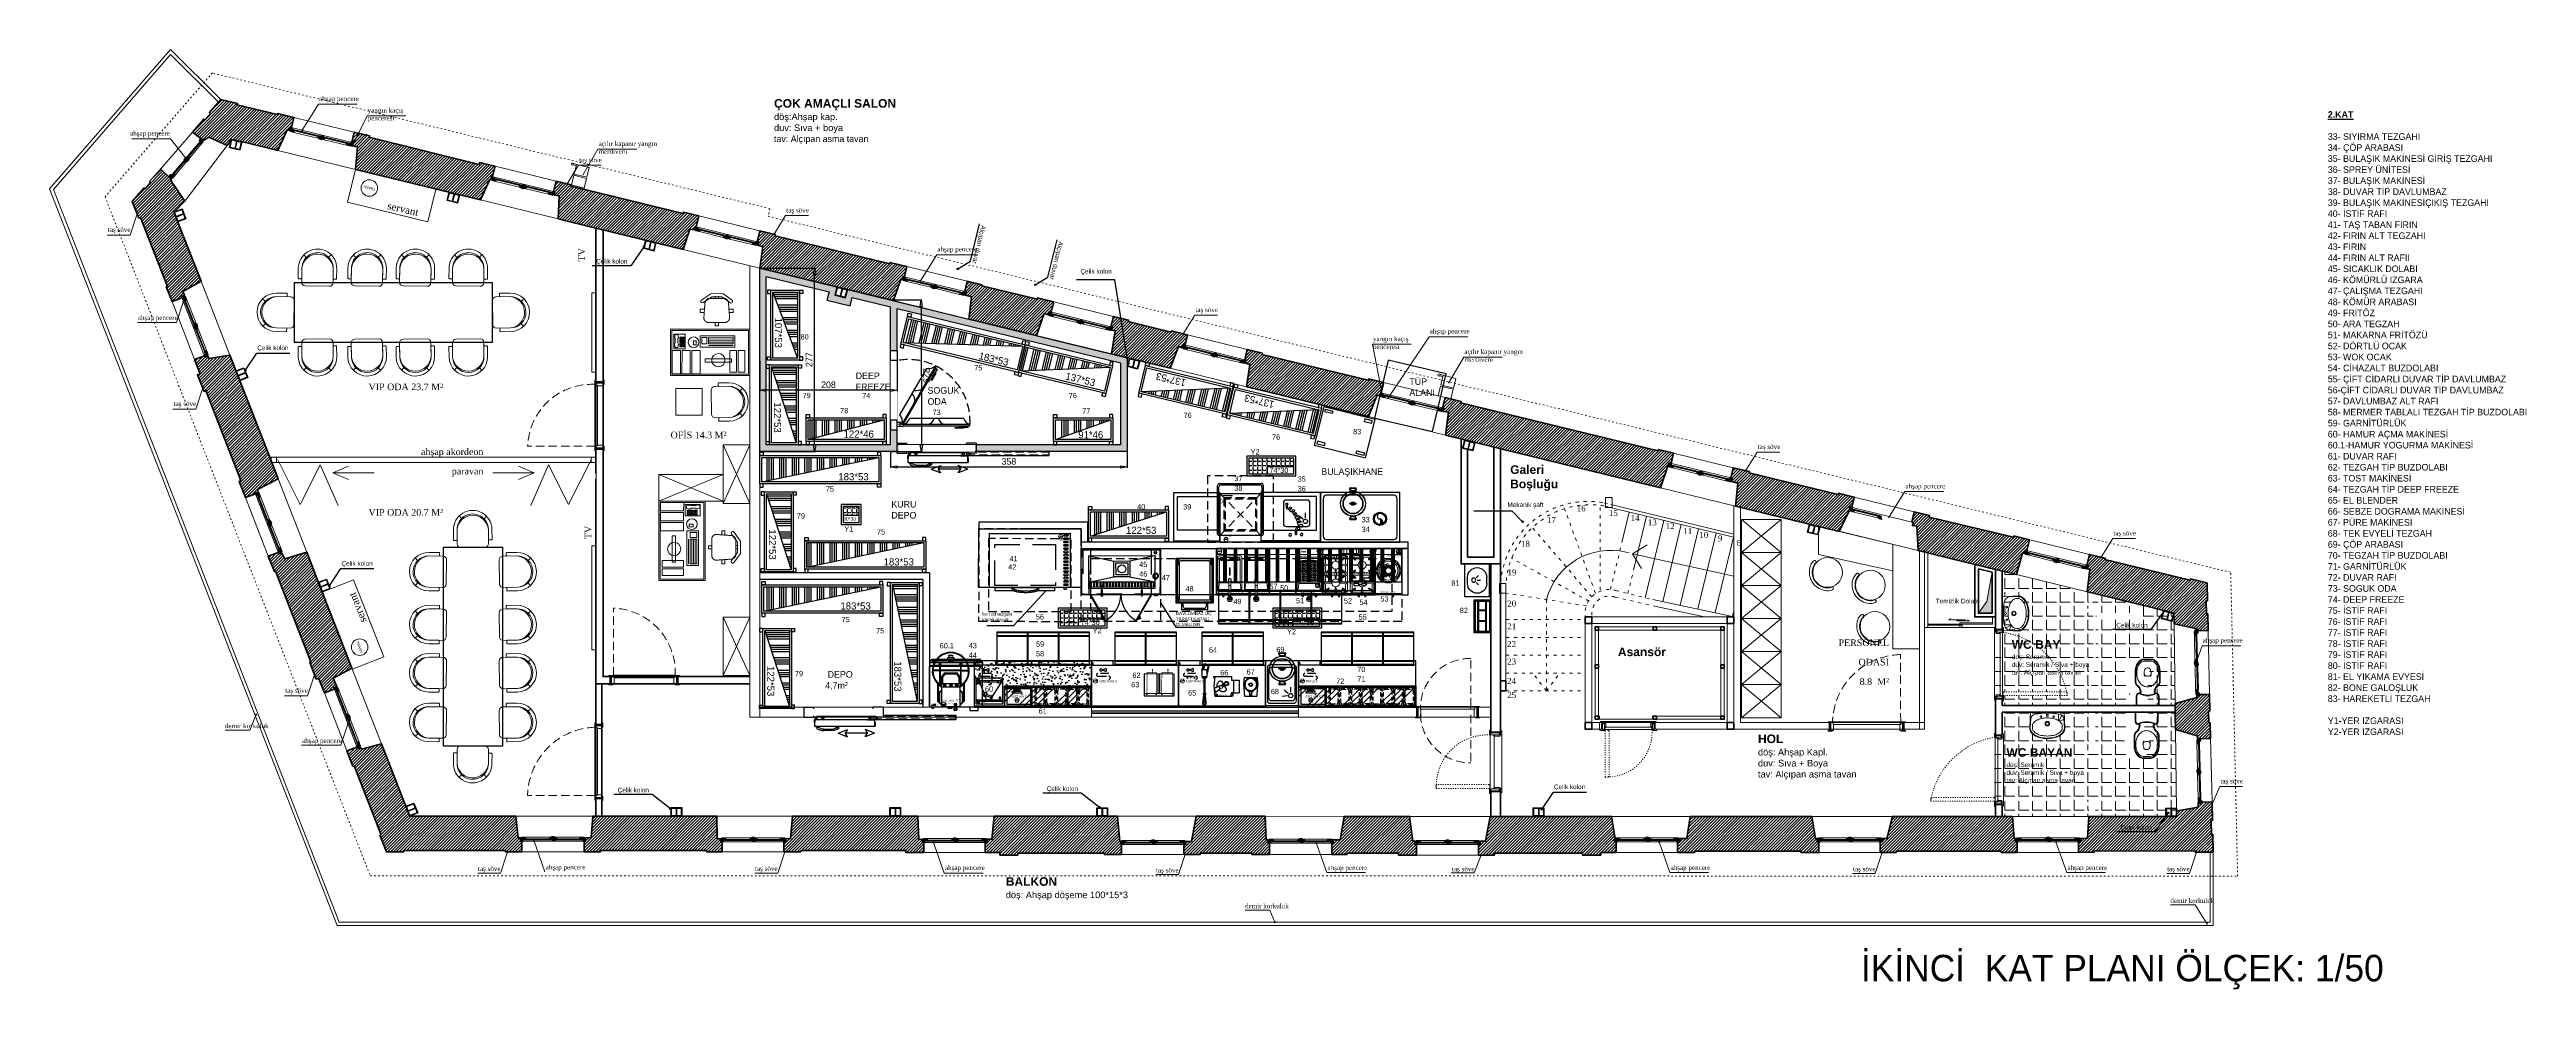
# Model space of a CAD drawing. Header units: millimetres. Extents: x 4980 to 19099, y 3891 to 5773.
# Drawn here: x 15353 to 19099, y 4034 to 5455 of the extents above; entities that cross this region are included whole.
import ezdxf

# ---------------------------------------------------------------- set-up
doc = ezdxf.new("R2010")
doc.units = ezdxf.units.MM
doc.set_wipeout_variables(frame=1)
for name, pattern in [('ACAD_ISO03W100', [30, 12, -18]), ('DASHED', [19.05, 12.7, -6.35]), ('HIDDEN', [9.525, 6.35, -3.175])]:
    doc.linetypes.add(name, pattern=pattern)
for name, color, linetype, lineweight in [('a 0', 252, 'Continuous', 0), ('a 2', 132, 'Continuous', 20), ('a ahşap tarama', 46, 'Continuous', 0), ('a alçıpan duvar', 162, 'Continuous', 35), ('a donatı ıslak', 52, 'Continuous', 15), ('a duvar', 84, 'Continuous', 50), ('a kapı 1', 50, 'Continuous', 5), ('a kapı 2', 51, 'Continuous', 9), ('a kapı eşik', 40, 'Continuous', 20), ('a pencere 0', 252, 'Continuous', 0), ('a pencere cam', 121, 'Continuous', 0), ('a pencere doğrama', 41, 'Continuous', 20), ('b_mob kesit', 14, 'Continuous', 30), ('G 000', 251, 'Continuous', 0), ('kiremit', 234, 'Continuous', 20), ('kot', 3, 'Continuous', 0), ('no3_ahsap gorunus on ince', 32, 'Continuous', 15), ('no3_ahşap gorunus on kalın', 34, 'Continuous', 20), ('no3_cam gorunus on', 142, 'Continuous', 18), ('no3_doğrama gorunus', 243, 'Continuous', 0), ('no3_duvar mevcut', 4, 'Continuous', 50), ('no3_duvar tarama', 253, 'Continuous', 9), ('no3_duvar ytong', 101, 'Continuous', 20), ('no3_paslanmaz gorunus on', 163, 'Continuous', 18), ('no3_sandalye masa', 242, 'Continuous', 15), ('no3_sıva', 147, 'Continuous', 0), ('no3_tavan ahşap gorunus', 44, 'Continuous', 20), ('no3_tefriş izdüşüm', 87, 'Continuous', 15), ('no3_yazı tefriş', 152, 'Continuous', 15), ('no3_ölçü tefriş', 252, 'Continuous', 0), ('PLAN YAZI', 4, 'Continuous', 9), ('T_alcipan', 32, 'Continuous', 15), ('t_tarama', 251, 'Continuous', 15), ('t_tefris ince', 34, 'Continuous', 15), ('TAVAN', 31, 'Continuous', 0), ('TES_SU', 150, 'Continuous', 25)]:
    doc.layers.add(name, color=color, linetype=linetype, lineweight=lineweight)
for name, color, linetype in [('a yazı', 30, 'Continuous'), ('ASSI', 7, 'Continuous'), ('GEOM', 7, 'Continuous'), ('Kıtc-002 Çizgi', 7, 'Continuous'), ('Kıtc-005 Yazı', 7, 'Continuous'), ('Kıtc-008 Rakam', 1, 'Continuous'), ('Kıtc-011 Elk Tes Yazı 001', 1, 'Continuous'), ('Kıtc-014 Elk Tes İşaretler', 1, 'Continuous'), ('Kıtc-016 Su Tes Yazı 001', 5, 'Continuous'), ('Kıtc-019 Su Tes İşaretler', 5, 'Continuous'), ('Kıtc-021 Gaz Tes Yazı 001', 3, 'Continuous'), ('Kıtc-024 Gaz Tes İşaretler', 3, 'Continuous'), ('Kıtc-028 Yer Izgarası', 252, 'Continuous'), ('Kıtc-034 Soğuk Oda', 1, 'Continuous'), ('Kıtc-040 Davlumbaz', 4, 'Continuous'), ('Kıtc-041 İstif Rafı', 7, 'Continuous'), ('TEFRIS', 11, 'Continuous')]:
    doc.layers.add(name, color=color, linetype=linetype)
for name, color, linetype, lineweight, true_color in [('no3_ahsap gorunus on ince_Stift_Nr__34', 7, 'Continuous', 20, 0x7e3e00), ('no3_tefris ön ince_Stift_Nr__194', 7, 'Continuous', 20, 0x3e007e), ('no3_yazi duvar_Stift_Nr__152', 7, 'Continuous', 20, 0x0051a4), ('no3_yazi tefris_Stift_Nr__152', 7, 'Continuous', 20, 0x0051a4)]:
    doc.layers.add(name, color=color, linetype=linetype, lineweight=lineweight, true_color=true_color)
doc.styles.add('ERSTELLTER_STIL_2', font='verdana.ttf')
doc.styles.add('ERSTELLTER_STIL_4', font='georgia.ttf')
doc.styles.get("Standard").update_dxf_attribs({"font": 'stylu.ttf', "height": 10})
doc.styles.add('Ölçü50', font='georgia.ttf', dxfattribs={"width": 0.7})
doc.dimstyles.new('ISO-25', dxfattribs={"dimtxt": 2.5, "dimasz": 5, "dimexe": 1.25, "dimexo": 0.625, "dimtad": 1, "dimdec": 0, "dimtxsty": 'Standard', "dimblk": 'ARCHTICK', "dimcen": 2.5, "dimclrd": 256, "dimclre": 256, "dimclrt": 256, "dimadec": 0, "dimazin": 0, "dimtfac": 1, "dimtdec": 0, "dimtmove": 0, "dimatfit": 3, "dimldrblk": 'ARCHTICK', "dimfxl": 1, "dimlwd": -1, "dimlwe": -1, "dimarcsym": 0})
pattern_1 = [(0, (84926.14, 31022.82), (0, 20.955), [15.24, -5.715]), (90, (84926.14, 31022.82), (-20.955, 1e-15), [15.24, -5.715])]
pattern_2 = [(271.319266, (10507.396, 16476.157), (-4.883557, -5.1137922), [0.25, -4.75]), (181.319266, (10505.6924, 16474.1174), (-5.1137922, 4.883557), [0.5, -4.5]), (226.319266, (10506.1692, 16475.1286), (-4.9986746, -0.11511755), [0.3535, -1.0605, 0.3535, -0.707, 2.475, -2.1215678]), (226.319266, (10507.64, 16476.413), (-4.9986746, -0.11511755), [0.35355, -0.7071, 0.35355, -5.6568678]), (226.319266, (10507.1805, 16474.6518), (-4.9986746, -0.11511755), [0.35355, -6.7175178]), (226.319266, (10507.442, 16474.1577), (-4.9986746, -0.11511755), [0.35355, -6.7175178]), (226.319266, (10506.9248, 16474.896), (-4.9986746, -0.11511755), [0.35355, -6.7175178]), (226.319266, (10506.669, 16475.14), (-4.9986746, -0.11511755), [0.7071, -6.3639678]), (226.319266, (10502.949, 16473.804), (-4.9986746, -0.11511755), [0.7071, -6.3639678]), (226.319266, (10506.4077, 16475.6342), (-4.9986746, -0.11511755), [1.4142, -5.6568678]), (226.319266, (10506.152, 16475.8784), (-4.9986746, -0.11511755), [1.4142, -5.6568678]), (226.319266, (10504.7272, 16472.5947), (-4.9986746, -0.11511755), [1.4142, -5.6568678]), (226.319266, (10505.6464, 16476.117), (-4.9986746, -0.11511755), [1.06066, -6.0104078]), (226.319266, (10504.8735, 16477.0993), (-4.9986746, -0.11511755), [1.06066, -6.0104078]), (226.319266, (10505.385, 16476.611), (-4.9986746, -0.11511755), [1.06066, -6.0104078]), (226.319266, (10503.96, 16473.3273), (-4.9986746, -0.11511755), [1.767767, -5.3033008]), (226.319266, (10503.6987, 16473.8214), (-4.9986746, -0.11511755), [1.767767, -5.3033008]), (226.319266, (10504.96, 16473.3503), (-4.9986746, -0.11511755), [2.4748737, -4.596194]), (244.754215, (10506.9075, 16475.6458), (0.11511754, -4.99867462), [0.559017, -10.6213229]), (244.754215, (10505.431, 16474.6115), (0.11511754, -4.99867462), [0.559017, -10.6213229]), (244.754215, (10505.925, 16474.873), (0.11511754, -4.99867462), [0.559017, -10.6213229]), (244.754215, (10507.4016, 16475.9072), (0.11511754, -4.99867462), [1.118034, -10.0623059]), (244.754215, (10505.1753, 16474.8557), (0.11511754, -4.99867462), [1.677051, -9.5032889]), (244.754215, (10504.9138, 16475.3498), (0.11511754, -4.99867462), [2.236068, -8.9442719]), (244.754215, (10504.6524, 16475.8439), (0.11511754, -4.99867462), [2.236068, -8.9442719]), (244.754215, (10503.1355, 16476.5592), (0.11511754, -4.99867462), [2.236068, -8.9442719]), (244.754215, (10503.6354, 16476.5707), (0.11511754, -4.99867462), [2.795085, -8.3852549]), (244.754215, (10504.141, 16476.3322), (0.11511754, -4.99867462), [2.795085, -8.3852549]), (207.884318, (10506.1808, 16474.6288), (-4.99867462, -0.11511755), [0.559017, -10.6213229]), (207.884318, (10506.6634, 16475.39), (-4.99867462, -0.11511755), [0.559017, -10.6213229]), (207.884318, (10507.396, 16476.1571), (-4.99867462, -0.11511755), [1.118034, -10.0623059]), (207.884318, (10506.6806, 16474.6403), (-4.99867462, -0.11511755), [1.118034, -10.0623059]), (207.884318, (10507.6343, 16476.6628), (-4.99867462, -0.11511755), [1.677051, -9.5032889]), (207.884318, (10507.6228, 16477.1626), (-4.99867462, -0.11511755), [2.236068, -8.9442719]), (207.884318, (10507.4765, 16472.658), (-4.99867462, -0.11511755), [2.236068, -8.9442719]), (207.884318, (10506.9363, 16474.396), (-4.99867462, -0.11511755), [2.236068, -8.9442719]), (207.884318, (10507.4592, 16473.4079), (-4.99867462, -0.11511755), [2.795085, -8.3852549]), (207.884318, (10507.1978, 16473.902), (-4.99867462, -0.11511755), [2.795085, -8.3852549])]
pattern_3 = [(45, (80283.5875, 25655.133), (-2.24506403, 2.24506403), [])]
pattern_4 = [(271.32673, (10365.203, 21002.2133), (-4.8828908, -5.1144284), [0.25, -4.75]), (181.32673, (10363.4996, 21000.1733), (-5.1144284, 4.8828908), [0.5, -4.5]), (226.326731, (10363.9764, 21001.1846), (-4.9986596, -0.1157688), [0.3535, -1.0605, 0.3535, -0.707, 2.475, -2.1215678]), (226.326731, (10365.447, 21002.469), (-4.9986596, -0.1157688), [0.35355, -0.7071, 0.35355, -5.6568678]), (226.326731, (10364.9877, 21000.708), (-4.9986596, -0.1157688), [0.35355, -6.7175178]), (226.326731, (10365.2492, 21000.214), (-4.9986596, -0.1157688), [0.35355, -6.7175178]), (226.326731, (10364.732, 21000.952), (-4.9986596, -0.1157688), [0.35355, -6.7175178]), (226.326731, (10364.4762, 21001.1962), (-4.9986596, -0.1157688), [0.7071, -6.3639678]), (226.326731, (10360.756, 20999.8597), (-4.9986596, -0.1157688), [0.7071, -6.3639678]), (226.326731, (10364.2147, 21001.6903), (-4.9986596, -0.1157688), [1.4142, -5.6568678]), (226.326731, (10363.959, 21001.9344), (-4.9986596, -0.1157688), [1.4142, -5.6568678]), (226.326731, (10362.5346, 20998.6506), (-4.9986596, -0.1157688), [1.4142, -5.6568678]), (226.326731, (10363.4533, 21002.1728), (-4.9986596, -0.1157688), [1.06066, -6.0104078]), (226.326731, (10362.6804, 21003.155), (-4.9986596, -0.1157688), [1.06066, -6.0104078]), (226.326731, (10363.192, 21002.667), (-4.9986596, -0.1157688), [1.06066, -6.0104078]), (226.326731, (10361.7675, 20999.383), (-4.9986596, -0.1157688), [1.767767, -5.3033008]), (226.326731, (10361.506, 20999.877), (-4.9986596, -0.1157688), [1.767767, -5.3033008]), (226.326731, (10362.7672, 20999.406), (-4.9986596, -0.1157688), [2.4748737, -4.5961941]), (244.76168, (10364.7146, 21001.7019), (0.1157688, -4.99865958), [0.559017, -10.6213229]), (244.76168, (10363.2381, 21000.6674), (0.1157688, -4.99865958), [0.559017, -10.6213229]), (244.76168, (10363.7322, 21000.929), (0.1157688, -4.99865958), [0.559017, -10.6213229]), (244.76168, (10365.2087, 21001.9634), (0.1157688, -4.99865958), [1.118034, -10.0623059]), (244.76168, (10362.9824, 21000.9116), (0.1157688, -4.99865958), [1.677051, -9.5032889]), (244.76168, (10362.721, 21001.4056), (0.1157688, -4.99865958), [2.236068, -8.9442719]), (244.76168, (10362.4594, 21001.8997), (0.1157688, -4.99865958), [2.236068, -8.9442719]), (244.76168, (10360.9424, 21002.6148), (0.1157688, -4.99865958), [2.236068, -8.9442719]), (244.76168, (10361.4423, 21002.6264), (0.1157688, -4.99865958), [2.795085, -8.3852549]), (244.76168, (10361.948, 21002.388), (0.1157688, -4.99865958), [2.795085, -8.3852549]), (207.891782, (10363.988, 21000.6848), (-4.99865958, -0.1157688), [0.559017, -10.6213229]), (207.891782, (10364.4704, 21001.4462), (-4.99865958, -0.1157688), [0.559017, -10.6213229]), (207.891782, (10365.2029, 21002.2133), (-4.99865958, -0.1157688), [1.118034, -10.0623059]), (207.891782, (10364.4878, 21000.6964), (-4.99865958, -0.1157688), [1.118034, -10.0623059]), (207.891782, (10365.4412, 21002.719), (-4.99865958, -0.1157688), [1.677051, -9.5032889]), (207.891782, (10365.4297, 21003.2188), (-4.99865958, -0.1157688), [2.236068, -8.9442719]), (207.891782, (10365.284, 20998.7143), (-4.99865958, -0.1157688), [2.236068, -8.9442719]), (207.891782, (10364.7435, 21000.4522), (-4.99865958, -0.1157688), [2.236068, -8.9442719]), (207.891782, (10365.2665, 20999.464), (-4.99865958, -0.1157688), [2.795085, -8.3852549]), (207.891782, (10365.005, 20999.9581), (-4.99865958, -0.1157688), [2.795085, -8.3852549])]
pattern_5 = [(271.32673, (10599.1023, 17576.684), (-4.8828908, -5.1144284), [0.25, -4.75]), (181.32673, (10597.399, 17574.644), (-5.1144284, 4.8828908), [0.5, -4.5]), (226.32673, (10597.8758, 17575.6552), (-4.9986596, -0.1157688), [0.3535, -1.0605, 0.3535, -0.707, 2.475, -2.1215678]), (226.32673, (10599.3464, 17576.9396), (-4.9986596, -0.1157688), [0.35355, -0.7071, 0.35355, -5.6568678]), (226.32673, (10598.887, 17575.1785), (-4.9986596, -0.1157688), [0.35355, -6.7175178]), (226.32673, (10599.1486, 17574.6844), (-4.9986596, -0.1157688), [0.35355, -6.7175178]), (226.32673, (10598.6313, 17575.4226), (-4.9986596, -0.1157688), [0.35355, -6.7175178]), (226.32673, (10598.3756, 17575.6668), (-4.9986596, -0.1157688), [0.7071, -6.3639678]), (226.32673, (10594.6556, 17574.3303), (-4.9986596, -0.1157688), [0.7071, -6.3639678]), (226.32673, (10598.114, 17576.161), (-4.9986596, -0.1157688), [1.4142, -5.6568678]), (226.32673, (10597.8584, 17576.405), (-4.9986596, -0.1157688), [1.4142, -5.6568678]), (226.32673, (10596.434, 17573.121), (-4.9986596, -0.1157688), [1.4142, -5.6568678]), (226.32673, (10597.3527, 17576.6434), (-4.9986596, -0.1157688), [1.06066, -6.0104078]), (226.32673, (10596.5798, 17577.6257), (-4.9986596, -0.1157688), [1.06066, -6.0104078]), (226.32673, (10597.0912, 17577.1374), (-4.9986596, -0.1157688), [1.06066, -6.0104078]), (226.32673, (10595.667, 17573.8536), (-4.9986596, -0.1157688), [1.767767, -5.3033008]), (226.32673, (10595.4054, 17574.3477), (-4.9986596, -0.1157688), [1.767767, -5.3033008]), (226.32673, (10596.6666, 17573.8767), (-4.9986596, -0.1157688), [2.4748737, -4.596194]), (244.76168, (10598.614, 17576.1724), (0.1157688, -4.99865958), [0.559017, -10.6213229]), (244.76168, (10597.1375, 17575.138), (0.1157688, -4.99865958), [0.559017, -10.6213229]), (244.76168, (10597.6316, 17575.3995), (0.1157688, -4.99865958), [0.559017, -10.6213229]), (244.76168, (10599.108, 17576.434), (0.1157688, -4.99865958), [1.118034, -10.0623059]), (244.76168, (10596.8818, 17575.3821), (0.1157688, -4.99865958), [1.677051, -9.5032889]), (244.76168, (10596.6203, 17575.8762), (0.1157688, -4.99865958), [2.236068, -8.9442719]), (244.76168, (10596.3588, 17576.3703), (0.1157688, -4.99865958), [2.236068, -8.9442719]), (244.76168, (10594.8418, 17577.0854), (0.1157688, -4.99865958), [2.236068, -8.9442719]), (244.76168, (10595.3417, 17577.097), (0.1157688, -4.99865958), [2.795085, -8.3852549]), (244.76168, (10595.8474, 17576.8586), (0.1157688, -4.99865958), [2.795085, -8.3852549]), (207.891782, (10597.8873, 17575.1553), (-4.99865958, -0.1157688), [0.559017, -10.6213229]), (207.891782, (10598.3698, 17575.9167), (-4.99865958, -0.1157688), [0.559017, -10.6213229]), (207.891782, (10599.1023, 17576.6839), (-4.99865958, -0.1157688), [1.118034, -10.0623059]), (207.891782, (10598.3872, 17575.167), (-4.99865958, -0.1157688), [1.118034, -10.0623059]), (207.891782, (10599.3406, 17577.1895), (-4.99865958, -0.1157688), [1.677051, -9.5032889]), (207.891782, (10599.329, 17577.6894), (-4.99865958, -0.1157688), [2.236068, -8.9442719]), (207.891782, (10599.1833, 17573.1848), (-4.99865958, -0.1157688), [2.236068, -8.9442719]), (207.891782, (10598.643, 17574.9228), (-4.99865958, -0.1157688), [2.236068, -8.9442719]), (207.891782, (10599.166, 17573.9346), (-4.99865958, -0.1157688), [2.795085, -8.3852549]), (207.891782, (10598.9044, 17574.4287), (-4.99865958, -0.1157688), [2.795085, -8.3852549])]
pattern_6 = [(271.32673, (10361.488, 21165.704), (-4.8828908, -5.1144284), [0.25, -4.75]), (181.32673, (10359.7846, 21163.664), (-5.1144284, 4.8828908), [0.5, -4.5]), (226.326731, (10360.2613, 21164.6755), (-4.9986596, -0.1157688), [0.3535, -1.0605, 0.3535, -0.707, 2.475, -2.1215678]), (226.326731, (10361.732, 21165.96), (-4.9986596, -0.1157688), [0.35355, -0.7071, 0.35355, -5.6568678]), (226.326731, (10361.2726, 21164.1988), (-4.9986596, -0.1157688), [0.35355, -6.7175178]), (226.326731, (10361.534, 21163.7047), (-4.9986596, -0.1157688), [0.35355, -6.7175178]), (226.326731, (10361.017, 21164.443), (-4.9986596, -0.1157688), [0.35355, -6.7175178]), (226.326731, (10360.7612, 21164.687), (-4.9986596, -0.1157688), [0.7071, -6.3639678]), (226.326731, (10357.041, 21163.3506), (-4.9986596, -0.1157688), [0.7071, -6.3639678]), (226.326731, (10360.4997, 21165.181), (-4.9986596, -0.1157688), [1.4142, -5.6568678]), (226.326731, (10360.244, 21165.4253), (-4.9986596, -0.1157688), [1.4142, -5.6568678]), (226.326731, (10358.8196, 21162.1414), (-4.9986596, -0.1157688), [1.4142, -5.6568678]), (226.326731, (10359.7383, 21165.6637), (-4.9986596, -0.1157688), [1.06066, -6.0104078]), (226.326731, (10358.9654, 21166.646), (-4.9986596, -0.1157688), [1.06066, -6.0104078]), (226.326731, (10359.4768, 21166.1577), (-4.9986596, -0.1157688), [1.06066, -6.0104078]), (226.326731, (10358.0525, 21162.874), (-4.9986596, -0.1157688), [1.767767, -5.3033008]), (226.326731, (10357.791, 21163.368), (-4.9986596, -0.1157688), [1.767767, -5.3033008]), (226.326731, (10359.0522, 21162.897), (-4.9986596, -0.1157688), [2.4748737, -4.5961941]), (244.76168, (10360.9996, 21165.1927), (0.1157688, -4.99865958), [0.559017, -10.6213229]), (244.76168, (10359.523, 21164.1583), (0.1157688, -4.99865958), [0.559017, -10.6213229]), (244.76168, (10360.0172, 21164.4198), (0.1157688, -4.99865958), [0.559017, -10.6213229]), (244.76168, (10361.4936, 21165.4542), (0.1157688, -4.99865958), [1.118034, -10.0623059]), (244.76168, (10359.2674, 21164.4024), (0.1157688, -4.99865958), [1.677051, -9.5032889]), (244.76168, (10359.0059, 21164.8965), (0.1157688, -4.99865958), [2.236068, -8.9442719]), (244.76168, (10358.7444, 21165.3906), (0.1157688, -4.99865958), [2.236068, -8.9442719]), (244.76168, (10357.2274, 21166.1056), (0.1157688, -4.99865958), [2.236068, -8.9442719]), (244.76168, (10357.7273, 21166.1172), (0.1157688, -4.99865958), [2.795085, -8.3852549]), (244.76168, (10358.233, 21165.8789), (0.1157688, -4.99865958), [2.795085, -8.3852549]), (207.891782, (10360.273, 21164.1756), (-4.99865958, -0.1157688), [0.559017, -10.6213229]), (207.891782, (10360.7554, 21164.937), (-4.99865958, -0.1157688), [0.559017, -10.6213229]), (207.891782, (10361.4878, 21165.7042), (-4.99865958, -0.1157688), [1.118034, -10.0623059]), (207.891782, (10360.7728, 21164.1872), (-4.99865958, -0.1157688), [1.118034, -10.0623059]), (207.891782, (10361.7262, 21166.2098), (-4.99865958, -0.1157688), [1.677051, -9.5032889]), (207.891782, (10361.7146, 21166.7097), (-4.99865958, -0.1157688), [2.236068, -8.9442719]), (207.891782, (10361.5689, 21162.2051), (-4.99865958, -0.1157688), [2.236068, -8.9442719]), (207.891782, (10361.0285, 21163.943), (-4.99865958, -0.1157688), [2.236068, -8.9442719]), (207.891782, (10361.5515, 21162.955), (-4.99865958, -0.1157688), [2.795085, -8.3852549]), (207.891782, (10361.29, 21163.449), (-4.99865958, -0.1157688), [2.795085, -8.3852549])]
pattern_7 = [(271.32673, (10595.387, 17740.175), (-4.8828908, -5.1144284), [0.25, -4.75]), (181.32673, (10593.684, 17738.135), (-5.1144284, 4.8828908), [0.5, -4.5]), (226.32673, (10594.1607, 17739.146), (-4.9986596, -0.1157688), [0.3535, -1.0605, 0.3535, -0.707, 2.475, -2.1215678]), (226.32673, (10595.6314, 17740.4305), (-4.9986596, -0.1157688), [0.35355, -0.7071, 0.35355, -5.6568678]), (226.32673, (10595.172, 17738.6694), (-4.9986596, -0.1157688), [0.35355, -6.7175178]), (226.32673, (10595.4335, 17738.1753), (-4.9986596, -0.1157688), [0.35355, -6.7175178]), (226.32673, (10594.9163, 17738.9135), (-4.9986596, -0.1157688), [0.35355, -6.7175178]), (226.32673, (10594.6606, 17739.1577), (-4.9986596, -0.1157688), [0.7071, -6.3639678]), (226.32673, (10590.9405, 17737.821), (-4.9986596, -0.1157688), [0.7071, -6.3639678]), (226.32673, (10594.399, 17739.6517), (-4.9986596, -0.1157688), [1.4142, -5.6568678]), (226.32673, (10594.1434, 17739.896), (-4.9986596, -0.1157688), [1.4142, -5.6568678]), (226.32673, (10592.719, 17736.612), (-4.9986596, -0.1157688), [1.4142, -5.6568678]), (226.32673, (10593.6377, 17740.1342), (-4.9986596, -0.1157688), [1.06066, -6.0104078]), (226.32673, (10592.8648, 17741.1166), (-4.9986596, -0.1157688), [1.06066, -6.0104078]), (226.32673, (10593.3762, 17740.6283), (-4.9986596, -0.1157688), [1.06066, -6.0104078]), (226.32673, (10591.952, 17737.3445), (-4.9986596, -0.1157688), [1.767767, -5.3033008]), (226.32673, (10591.6903, 17737.8385), (-4.9986596, -0.1157688), [1.767767, -5.3033008]), (226.32673, (10592.9516, 17737.3676), (-4.9986596, -0.1157688), [2.4748737, -4.596194]), (244.76168, (10594.899, 17739.6633), (0.1157688, -4.99865958), [0.559017, -10.6213229]), (244.76168, (10593.4225, 17738.6288), (0.1157688, -4.99865958), [0.559017, -10.6213229]), (244.76168, (10593.9166, 17738.8904), (0.1157688, -4.99865958), [0.559017, -10.6213229]), (244.76168, (10595.393, 17739.9248), (0.1157688, -4.99865958), [1.118034, -10.0623059]), (244.76168, (10593.1668, 17738.873), (0.1157688, -4.99865958), [1.677051, -9.5032889]), (244.76168, (10592.9053, 17739.367), (0.1157688, -4.99865958), [2.236068, -8.9442719]), (244.76168, (10592.6438, 17739.8611), (0.1157688, -4.99865958), [2.236068, -8.9442719]), (244.76168, (10591.1268, 17740.5762), (0.1157688, -4.99865958), [2.236068, -8.9442719]), (244.76168, (10591.6267, 17740.5878), (0.1157688, -4.99865958), [2.795085, -8.3852549]), (244.76168, (10592.1323, 17740.3494), (0.1157688, -4.99865958), [2.795085, -8.3852549]), (207.891782, (10594.1723, 17738.6462), (-4.99865958, -0.1157688), [0.559017, -10.6213229]), (207.891782, (10594.6548, 17739.4076), (-4.99865958, -0.1157688), [0.559017, -10.6213229]), (207.891782, (10595.3872, 17740.1748), (-4.99865958, -0.1157688), [1.118034, -10.0623059]), (207.891782, (10594.6722, 17738.6578), (-4.99865958, -0.1157688), [1.118034, -10.0623059]), (207.891782, (10595.6256, 17740.6804), (-4.99865958, -0.1157688), [1.677051, -9.5032889]), (207.891782, (10595.614, 17741.1803), (-4.99865958, -0.1157688), [2.236068, -8.9442719]), (207.891782, (10595.4683, 17736.6757), (-4.99865958, -0.1157688), [2.236068, -8.9442719]), (207.891782, (10594.928, 17738.4136), (-4.99865958, -0.1157688), [2.236068, -8.9442719]), (207.891782, (10595.451, 17737.4255), (-4.99865958, -0.1157688), [2.795085, -8.3852549]), (207.891782, (10595.1894, 17737.9196), (-4.99865958, -0.1157688), [2.795085, -8.3852549])]
pattern_8 = [(346.323, (184.04, 1032.4267), (3.67598, -6.0404612), [0.25, -4.75]), (256.323, (185.5697, 1030.2534), (-6.0404612, -3.67598), [0.5, -4.5]), (301.323, (184.7163, 1030.9757), (-1.1822406, -4.8582206), [0.3535, -1.0605, 0.3535, -0.707, 2.475, -2.1215678]), (301.323, (183.8564, 1032.7287), (-1.1822406, -4.8582206), [0.35355, -0.7071, 0.35355, -5.6568678]), (301.323, (185.4386, 1031.829), (-1.1822406, -4.8582206), [0.35355, -6.7175178]), (301.323, (185.9835, 1031.954), (-1.1822406, -4.8582206), [0.35355, -6.7175178]), (301.323, (185.1366, 1031.6453), (-1.1822406, -4.8582206), [0.35355, -6.7175178]), (301.323, (184.8345, 1031.4615), (-1.1822406, -4.8582206), [0.7071, -6.3639678]), (301.323, (185.1624, 1027.5223), (-1.1822406, -4.8582206), [0.7071, -6.3639678]), (301.323, (184.2896, 1031.337), (-1.1822406, -4.8582206), [1.4142, -5.6568678]), (301.323, (183.9876, 1031.153), (-1.1822406, -4.8582206), [1.4142, -5.6568678]), (301.323, (186.7908, 1028.927), (-1.1822406, -4.8582206), [1.4142, -5.6568678]), (301.323, (183.6265, 1030.7263), (-1.1822406, -4.8582206), [1.06066, -6.0104078]), (301.323, (182.4775, 1030.234), (-1.1822406, -4.8582206), [1.06066, -6.0104078]), (301.323, (183.0815, 1030.6017), (-1.1822406, -4.8582206), [1.06066, -6.0104078]), (301.323, (185.8847, 1028.3757), (-1.1822406, -4.8582206), [1.767767, -5.3033008]), (301.323, (185.3398, 1028.251), (-1.1822406, -4.8582206), [1.767767, -5.3033008]), (301.323, (186.121, 1029.3474), (-1.1822406, -4.8582206), [2.4748737, -4.5961941]), (319.757949, (184.4078, 1031.8227), (4.85822058, -1.1822406), [0.559017, -10.6213229]), (319.757949, (185.0248, 1030.1288), (4.85822058, -1.1822406), [0.559017, -10.6213229]), (319.757949, (184.9001, 1030.6737), (4.85822058, -1.1822406), [0.559017, -10.6213229]), (319.757949, (184.2831, 1032.3676), (4.85822058, -1.1822406), [1.118034, -10.0623059]), (319.757949, (184.7228, 1029.945), (4.85822058, -1.1822406), [1.677051, -9.5032889]), (319.757949, (184.1779, 1029.8203), (4.85822058, -1.1822406), [2.236068, -8.9442719]), (319.757949, (183.633, 1029.6956), (4.85822058, -1.1822406), [2.236068, -8.9442719]), (319.757949, (182.5495, 1028.4155), (4.85822058, -1.1822406), [2.236068, -8.9442719]), (319.757949, (182.6677, 1028.9013), (4.85822058, -1.1822406), [2.795085, -8.3852549]), (319.757949, (183.0289, 1029.328), (4.85822058, -1.1822406), [2.795085, -8.3852549]), (282.888051, (185.2021, 1030.8575), (-1.1822406, -4.85822058), [0.559017, -10.6213229]), (282.888051, (184.5916, 1031.5207), (-1.1822406, -4.85822058), [0.559017, -10.6213229]), (282.888051, (184.0402, 1032.4267), (-1.1822406, -4.85822058), [1.118034, -10.0623059]), (282.888051, (185.3204, 1031.3433), (-1.1822406, -4.85822058), [1.118034, -10.0623059]), (282.888051, (183.6135, 1032.7879), (-1.1822406, -4.85822058), [1.677051, -9.5032889]), (282.888051, (183.1277, 1032.906), (-1.1822406, -4.85822058), [2.236068, -8.9442719]), (282.888051, (187.441, 1031.5992), (-1.1822406, -4.85822058), [2.236068, -8.9442719]), (282.888051, (185.6224, 1031.5271), (-1.1822406, -4.85822058), [2.236068, -8.9442719]), (282.888051, (186.7123, 1031.7765), (-1.1822406, -4.85822058), [2.795085, -8.3852549]), (282.888051, (186.1673, 1031.6518), (-1.1822406, -4.85822058), [2.795085, -8.3852549])]
pattern_9 = [(346.323, (3553.342, 371.5445), (3.67598, -6.0404612), [0.25, -4.75]), (256.323, (3554.8717, 369.3713), (-6.0404612, -3.67598), [0.5, -4.5]), (301.323, (3554.0183, 370.0935), (-1.1822406, -4.8582206), [0.3535, -1.0605, 0.3535, -0.707, 2.475, -2.1215678]), (301.323, (3553.1584, 371.8465), (-1.1822406, -4.8582206), [0.35355, -0.7071, 0.35355, -5.6568678]), (301.323, (3554.7405, 370.947), (-1.1822406, -4.8582206), [0.35355, -6.7175178]), (301.323, (3555.2855, 371.0716), (-1.1822406, -4.8582206), [0.35355, -6.7175178]), (301.323, (3554.4385, 370.763), (-1.1822406, -4.8582206), [0.35355, -6.7175178]), (301.323, (3554.1365, 370.5793), (-1.1822406, -4.8582206), [0.7071, -6.3639678]), (301.323, (3554.4644, 366.64), (-1.1822406, -4.8582206), [0.7071, -6.3639678]), (301.323, (3553.5915, 370.4547), (-1.1822406, -4.8582206), [1.4142, -5.6568678]), (301.323, (3553.2895, 370.271), (-1.1822406, -4.8582206), [1.4142, -5.6568678]), (301.323, (3556.0927, 368.045), (-1.1822406, -4.8582206), [1.4142, -5.6568678]), (301.323, (3552.9284, 369.844), (-1.1822406, -4.8582206), [1.06066, -6.0104078]), (301.323, (3551.7794, 369.352), (-1.1822406, -4.8582206), [1.06066, -6.0104078]), (301.323, (3552.3835, 369.7195), (-1.1822406, -4.8582206), [1.06066, -6.0104078]), (301.323, (3555.1866, 367.4935), (-1.1822406, -4.8582206), [1.767767, -5.3033008]), (301.323, (3554.6417, 367.369), (-1.1822406, -4.8582206), [1.767767, -5.3033008]), (301.323, (3555.423, 368.4652), (-1.1822406, -4.8582206), [2.4748737, -4.596194]), (319.757949, (3553.7098, 370.9405), (4.85822058, -1.1822406), [0.559017, -10.6213229]), (319.757949, (3554.3267, 369.2466), (4.85822058, -1.1822406), [0.559017, -10.6213229]), (319.757949, (3554.202, 369.7915), (4.85822058, -1.1822406), [0.559017, -10.6213229]), (319.757949, (3553.585, 371.4854), (4.85822058, -1.1822406), [1.118034, -10.0623059]), (319.757949, (3554.0247, 369.0628), (4.85822058, -1.1822406), [1.677051, -9.5032889]), (319.757949, (3553.4798, 368.938), (4.85822058, -1.1822406), [2.236068, -8.9442719]), (319.757949, (3552.9348, 368.8134), (4.85822058, -1.1822406), [2.236068, -8.9442719]), (319.757949, (3551.8514, 367.5333), (4.85822058, -1.1822406), [2.236068, -8.9442719]), (319.757949, (3551.9697, 368.019), (4.85822058, -1.1822406), [2.795085, -8.3852549]), (319.757949, (3552.3308, 368.4458), (4.85822058, -1.1822406), [2.795085, -8.3852549]), (282.888051, (3554.504, 369.9753), (-1.1822406, -4.85822058), [0.559017, -10.6213229]), (282.888051, (3553.8936, 370.6385), (-1.1822406, -4.85822058), [0.559017, -10.6213229]), (282.888051, (3553.3422, 371.5445), (-1.1822406, -4.85822058), [1.118034, -10.0623059]), (282.888051, (3554.6223, 370.4611), (-1.1822406, -4.85822058), [1.118034, -10.0623059]), (282.888051, (3552.9155, 371.9057), (-1.1822406, -4.85822058), [1.677051, -9.5032889]), (282.888051, (3552.4296, 372.0239), (-1.1822406, -4.85822058), [2.236068, -8.9442719]), (282.888051, (3556.743, 370.717), (-1.1822406, -4.85822058), [2.236068, -8.9442719]), (282.888051, (3554.9243, 370.645), (-1.1822406, -4.85822058), [2.236068, -8.9442719]), (282.888051, (3556.0142, 370.8943), (-1.1822406, -4.85822058), [2.795085, -8.3852549]), (282.888051, (3555.4693, 370.7696), (-1.1822406, -4.85822058), [2.795085, -8.3852549])]
pattern_10 = [(346.323, (3288.487, 437.009), (3.67598, -6.0404612), [0.25, -4.75]), (256.323, (3290.0167, 434.836), (-6.0404612, -3.67598), [0.5, -4.5]), (301.323, (3289.1633, 435.558), (-1.1822406, -4.8582206), [0.3535, -1.0605, 0.3535, -0.707, 2.475, -2.1215678]), (301.323, (3288.3034, 437.311), (-1.1822406, -4.8582206), [0.35355, -0.7071, 0.35355, -5.6568678]), (301.323, (3289.8855, 436.4116), (-1.1822406, -4.8582206), [0.35355, -6.7175178]), (301.323, (3290.4305, 436.5362), (-1.1822406, -4.8582206), [0.35355, -6.7175178]), (301.323, (3289.5835, 436.2278), (-1.1822406, -4.8582206), [0.35355, -6.7175178]), (301.323, (3289.2815, 436.044), (-1.1822406, -4.8582206), [0.7071, -6.3639678]), (301.323, (3289.6094, 432.1047), (-1.1822406, -4.8582206), [0.7071, -6.3639678]), (301.323, (3288.7365, 435.9193), (-1.1822406, -4.8582206), [1.4142, -5.6568678]), (301.323, (3288.4345, 435.7355), (-1.1822406, -4.8582206), [1.4142, -5.6568678]), (301.323, (3291.2377, 433.5096), (-1.1822406, -4.8582206), [1.4142, -5.6568678]), (301.323, (3288.0734, 435.3088), (-1.1822406, -4.8582206), [1.06066, -6.0104078]), (301.323, (3286.9244, 434.8165), (-1.1822406, -4.8582206), [1.06066, -6.0104078]), (301.323, (3287.5285, 435.184), (-1.1822406, -4.8582206), [1.06066, -6.0104078]), (301.323, (3290.3316, 432.958), (-1.1822406, -4.8582206), [1.767767, -5.3033008]), (301.323, (3289.7867, 432.8335), (-1.1822406, -4.8582206), [1.767767, -5.3033008]), (301.323, (3290.568, 433.9298), (-1.1822406, -4.8582206), [2.4748737, -4.596194]), (319.757949, (3288.8548, 436.405), (4.85822058, -1.1822406), [0.559017, -10.6213229]), (319.757949, (3289.4717, 434.7112), (4.85822058, -1.1822406), [0.559017, -10.6213229]), (319.757949, (3289.347, 435.2561), (4.85822058, -1.1822406), [0.559017, -10.6213229]), (319.757949, (3288.73, 436.95), (4.85822058, -1.1822406), [1.118034, -10.0623059]), (319.757949, (3289.1697, 434.5274), (4.85822058, -1.1822406), [1.677051, -9.5032889]), (319.757949, (3288.6248, 434.4027), (4.85822058, -1.1822406), [2.236068, -8.9442719]), (319.757949, (3288.0798, 434.278), (4.85822058, -1.1822406), [2.236068, -8.9442719]), (319.757949, (3286.9964, 432.9979), (4.85822058, -1.1822406), [2.236068, -8.9442719]), (319.757949, (3287.1147, 433.4837), (4.85822058, -1.1822406), [2.795085, -8.3852549]), (319.757949, (3287.4758, 433.9104), (4.85822058, -1.1822406), [2.795085, -8.3852549]), (282.888051, (3289.649, 435.44), (-1.1822406, -4.85822058), [0.559017, -10.6213229]), (282.888051, (3289.0386, 436.103), (-1.1822406, -4.85822058), [0.559017, -10.6213229]), (282.888051, (3288.4872, 437.0091), (-1.1822406, -4.85822058), [1.118034, -10.0623059]), (282.888051, (3289.7673, 435.9257), (-1.1822406, -4.85822058), [1.118034, -10.0623059]), (282.888051, (3288.0605, 437.3703), (-1.1822406, -4.85822058), [1.677051, -9.5032889]), (282.888051, (3287.5746, 437.4885), (-1.1822406, -4.85822058), [2.236068, -8.9442719]), (282.888051, (3291.888, 436.1816), (-1.1822406, -4.85822058), [2.236068, -8.9442719]), (282.888051, (3290.0693, 436.1095), (-1.1822406, -4.85822058), [2.236068, -8.9442719]), (282.888051, (3291.1592, 436.359), (-1.1822406, -4.85822058), [2.795085, -8.3852549]), (282.888051, (3290.6143, 436.2342), (-1.1822406, -4.85822058), [2.795085, -8.3852549])]
pattern_11 = [(346.323, (-354.4887, 1164.4895), (3.67598, -6.0404612), [0.25, -4.75]), (256.323, (-352.959, 1162.316), (-6.0404612, -3.67598), [0.5, -4.5]), (301.323, (-353.8126, 1163.0385), (-1.1822406, -4.8582206), [0.3535, -1.0605, 0.3535, -0.707, 2.475, -2.1215678]), (301.323, (-354.6725, 1164.7915), (-1.1822406, -4.8582206), [0.35355, -0.7071, 0.35355, -5.6568678]), (301.323, (-353.0903, 1163.892), (-1.1822406, -4.8582206), [0.35355, -6.7175178]), (301.323, (-352.5454, 1164.0166), (-1.1822406, -4.8582206), [0.35355, -6.7175178]), (301.323, (-353.3924, 1163.708), (-1.1822406, -4.8582206), [0.35355, -6.7175178]), (301.323, (-353.6944, 1163.5243), (-1.1822406, -4.8582206), [0.7071, -6.3639678]), (301.323, (-353.3665, 1159.585), (-1.1822406, -4.8582206), [0.7071, -6.3639678]), (301.323, (-354.2393, 1163.3996), (-1.1822406, -4.8582206), [1.4142, -5.6568678]), (301.323, (-354.5414, 1163.2158), (-1.1822406, -4.8582206), [1.4142, -5.6568678]), (301.323, (-351.7382, 1160.99), (-1.1822406, -4.8582206), [1.4142, -5.6568678]), (301.323, (-354.9025, 1162.789), (-1.1822406, -4.8582206), [1.06066, -6.0104078]), (301.323, (-356.0515, 1162.2968), (-1.1822406, -4.8582206), [1.06066, -6.0104078]), (301.323, (-355.4474, 1162.6644), (-1.1822406, -4.8582206), [1.06066, -6.0104078]), (301.323, (-352.6442, 1160.4385), (-1.1822406, -4.8582206), [1.767767, -5.3033008]), (301.323, (-353.1892, 1160.3138), (-1.1822406, -4.8582206), [1.767767, -5.3033008]), (301.323, (-352.4078, 1161.41), (-1.1822406, -4.8582206), [2.4748737, -4.5961941]), (319.757949, (-354.121, 1163.8854), (4.85822058, -1.1822406), [0.559017, -10.6213229]), (319.757949, (-353.5041, 1162.1915), (4.85822058, -1.1822406), [0.559017, -10.6213229]), (319.757949, (-353.6288, 1162.7365), (4.85822058, -1.1822406), [0.559017, -10.6213229]), (319.757949, (-354.2458, 1164.4304), (4.85822058, -1.1822406), [1.118034, -10.0623059]), (319.757949, (-353.8062, 1162.0077), (4.85822058, -1.1822406), [1.677051, -9.5032889]), (319.757949, (-354.351, 1161.883), (4.85822058, -1.1822406), [2.236068, -8.9442719]), (319.757949, (-354.896, 1161.7584), (4.85822058, -1.1822406), [2.236068, -8.9442719]), (319.757949, (-355.9794, 1160.4782), (4.85822058, -1.1822406), [2.236068, -8.9442719]), (319.757949, (-355.8612, 1160.964), (4.85822058, -1.1822406), [2.795085, -8.3852549]), (319.757949, (-355.5, 1161.3908), (4.85822058, -1.1822406), [2.795085, -8.3852549]), (282.888051, (-353.3268, 1162.9203), (-1.1822406, -4.85822058), [0.559017, -10.6213229]), (282.888051, (-353.9373, 1163.5834), (-1.1822406, -4.85822058), [0.559017, -10.6213229]), (282.888051, (-354.4887, 1164.4895), (-1.1822406, -4.85822058), [1.118034, -10.0623059]), (282.888051, (-353.2086, 1163.406), (-1.1822406, -4.85822058), [1.118034, -10.0623059]), (282.888051, (-354.9154, 1164.8506), (-1.1822406, -4.85822058), [1.677051, -9.5032889]), (282.888051, (-355.4012, 1164.9688), (-1.1822406, -4.85822058), [2.236068, -8.9442719]), (282.888051, (-351.088, 1163.662), (-1.1822406, -4.85822058), [2.236068, -8.9442719]), (282.888051, (-352.9065, 1163.5899), (-1.1822406, -4.85822058), [2.236068, -8.9442719]), (282.888051, (-351.8167, 1163.8393), (-1.1822406, -4.85822058), [2.795085, -8.3852549]), (282.888051, (-352.3616, 1163.7146), (-1.1822406, -4.85822058), [2.795085, -8.3852549])]
pattern_12 = [(346.323, (3014.813, 503.6073), (3.67598, -6.0404612), [0.25, -4.75]), (256.323, (3016.3427, 501.434), (-6.0404612, -3.67598), [0.5, -4.5]), (301.323, (3015.4893, 502.1563), (-1.1822406, -4.8582206), [0.3535, -1.0605, 0.3535, -0.707, 2.475, -2.1215678]), (301.323, (3014.6294, 503.9093), (-1.1822406, -4.8582206), [0.35355, -0.7071, 0.35355, -5.6568678]), (301.323, (3016.2116, 503.0097), (-1.1822406, -4.8582206), [0.35355, -6.7175178]), (301.323, (3016.7565, 503.1344), (-1.1822406, -4.8582206), [0.35355, -6.7175178]), (301.323, (3015.9096, 502.826), (-1.1822406, -4.8582206), [0.35355, -6.7175178]), (301.323, (3015.6075, 502.642), (-1.1822406, -4.8582206), [0.7071, -6.3639678]), (301.323, (3015.9354, 498.703), (-1.1822406, -4.8582206), [0.7071, -6.3639678]), (301.323, (3015.0626, 502.5174), (-1.1822406, -4.8582206), [1.4142, -5.6568678]), (301.323, (3014.7606, 502.3336), (-1.1822406, -4.8582206), [1.4142, -5.6568678]), (301.323, (3017.5638, 500.1077), (-1.1822406, -4.8582206), [1.4142, -5.6568678]), (301.323, (3014.3994, 501.907), (-1.1822406, -4.8582206), [1.06066, -6.0104078]), (301.323, (3013.2505, 501.4146), (-1.1822406, -4.8582206), [1.06066, -6.0104078]), (301.323, (3013.8545, 501.7822), (-1.1822406, -4.8582206), [1.06066, -6.0104078]), (301.323, (3016.6577, 499.5563), (-1.1822406, -4.8582206), [1.767767, -5.3033008]), (301.323, (3016.1127, 499.4316), (-1.1822406, -4.8582206), [1.767767, -5.3033008]), (301.323, (3016.894, 500.528), (-1.1822406, -4.8582206), [2.4748737, -4.596194]), (319.757949, (3015.1808, 503.0032), (4.85822058, -1.1822406), [0.559017, -10.6213229]), (319.757949, (3015.7978, 501.3093), (4.85822058, -1.1822406), [0.559017, -10.6213229]), (319.757949, (3015.6731, 501.8543), (4.85822058, -1.1822406), [0.559017, -10.6213229]), (319.757949, (3015.0561, 503.5482), (4.85822058, -1.1822406), [1.118034, -10.0623059]), (319.757949, (3015.4958, 501.1255), (4.85822058, -1.1822406), [1.677051, -9.5032889]), (319.757949, (3014.9508, 501.0008), (4.85822058, -1.1822406), [2.236068, -8.9442719]), (319.757949, (3014.406, 500.8762), (4.85822058, -1.1822406), [2.236068, -8.9442719]), (319.757949, (3013.3225, 499.596), (4.85822058, -1.1822406), [2.236068, -8.9442719]), (319.757949, (3013.4407, 500.0818), (4.85822058, -1.1822406), [2.795085, -8.3852549]), (319.757949, (3013.8019, 500.5086), (4.85822058, -1.1822406), [2.795085, -8.3852549]), (282.888051, (3015.9751, 502.038), (-1.1822406, -4.85822058), [0.559017, -10.6213229]), (282.888051, (3015.3646, 502.7012), (-1.1822406, -4.85822058), [0.559017, -10.6213229]), (282.888051, (3014.8132, 503.6073), (-1.1822406, -4.85822058), [1.118034, -10.0623059]), (282.888051, (3016.0934, 502.5239), (-1.1822406, -4.85822058), [1.118034, -10.0623059]), (282.888051, (3014.3865, 503.9684), (-1.1822406, -4.85822058), [1.677051, -9.5032889]), (282.888051, (3013.9007, 504.0866), (-1.1822406, -4.85822058), [2.236068, -8.9442719]), (282.888051, (3018.214, 502.7797), (-1.1822406, -4.85822058), [2.236068, -8.9442719]), (282.888051, (3016.3954, 502.7077), (-1.1822406, -4.85822058), [2.236068, -8.9442719]), (282.888051, (3017.4853, 502.957), (-1.1822406, -4.85822058), [2.795085, -8.3852549]), (282.888051, (3016.9403, 502.8324), (-1.1822406, -4.85822058), [2.795085, -8.3852549])]
pattern_13 = [(346.323, (-790.4805, 1270.5874), (3.67598, -6.0404612), [0.25, -4.75]), (256.323, (-788.951, 1268.414), (-6.0404612, -3.67598), [0.5, -4.5]), (301.323, (-789.8044, 1269.1364), (-1.1822406, -4.8582206), [0.3535, -1.0605, 0.3535, -0.707, 2.475, -2.1215678]), (301.323, (-790.6643, 1270.8895), (-1.1822406, -4.8582206), [0.35355, -0.7071, 0.35355, -5.6568678]), (301.323, (-789.082, 1269.99), (-1.1822406, -4.8582206), [0.35355, -6.7175178]), (301.323, (-788.5372, 1270.1145), (-1.1822406, -4.8582206), [0.35355, -6.7175178]), (301.323, (-789.384, 1269.806), (-1.1822406, -4.8582206), [0.35355, -6.7175178]), (301.323, (-789.6862, 1269.6223), (-1.1822406, -4.8582206), [0.7071, -6.3639678]), (301.323, (-789.3583, 1265.683), (-1.1822406, -4.8582206), [0.7071, -6.3639678]), (301.323, (-790.231, 1269.4976), (-1.1822406, -4.8582206), [1.4142, -5.6568678]), (301.323, (-790.533, 1269.3138), (-1.1822406, -4.8582206), [1.4142, -5.6568678]), (301.323, (-787.73, 1267.088), (-1.1822406, -4.8582206), [1.4142, -5.6568678]), (301.323, (-790.8943, 1268.887), (-1.1822406, -4.8582206), [1.06066, -6.0104078]), (301.323, (-792.0432, 1268.3948), (-1.1822406, -4.8582206), [1.06066, -6.0104078]), (301.323, (-791.4392, 1268.7624), (-1.1822406, -4.8582206), [1.06066, -6.0104078]), (301.323, (-788.636, 1266.5365), (-1.1822406, -4.8582206), [1.767767, -5.3033008]), (301.323, (-789.181, 1266.4118), (-1.1822406, -4.8582206), [1.767767, -5.3033008]), (301.323, (-788.3996, 1267.508), (-1.1822406, -4.8582206), [2.4748737, -4.5961941]), (319.757949, (-790.1129, 1269.9834), (4.85822058, -1.1822406), [0.559017, -10.6213229]), (319.757949, (-789.496, 1268.2895), (4.85822058, -1.1822406), [0.559017, -10.6213229]), (319.757949, (-789.6206, 1268.8344), (4.85822058, -1.1822406), [0.559017, -10.6213229]), (319.757949, (-790.2376, 1270.5283), (4.85822058, -1.1822406), [1.118034, -10.0623059]), (319.757949, (-789.798, 1268.1057), (4.85822058, -1.1822406), [1.677051, -9.5032889]), (319.757949, (-790.3429, 1267.981), (4.85822058, -1.1822406), [2.236068, -8.9442719]), (319.757949, (-790.8878, 1267.8563), (4.85822058, -1.1822406), [2.236068, -8.9442719]), (319.757949, (-791.9712, 1266.5762), (4.85822058, -1.1822406), [2.236068, -8.9442719]), (319.757949, (-791.853, 1267.062), (4.85822058, -1.1822406), [2.795085, -8.3852549]), (319.757949, (-791.4919, 1267.4887), (4.85822058, -1.1822406), [2.795085, -8.3852549]), (282.888051, (-789.3186, 1269.0182), (-1.1822406, -4.85822058), [0.559017, -10.6213229]), (282.888051, (-789.929, 1269.6814), (-1.1822406, -4.85822058), [0.559017, -10.6213229]), (282.888051, (-790.4805, 1270.5874), (-1.1822406, -4.85822058), [1.118034, -10.0623059]), (282.888051, (-789.2004, 1269.504), (-1.1822406, -4.85822058), [1.118034, -10.0623059]), (282.888051, (-790.9072, 1270.9486), (-1.1822406, -4.85822058), [1.677051, -9.5032889]), (282.888051, (-791.393, 1271.0668), (-1.1822406, -4.85822058), [2.236068, -8.9442719]), (282.888051, (-787.0797, 1269.7599), (-1.1822406, -4.85822058), [2.236068, -8.9442719]), (282.888051, (-788.8983, 1269.6878), (-1.1822406, -4.85822058), [2.236068, -8.9442719]), (282.888051, (-787.8085, 1269.9372), (-1.1822406, -4.85822058), [2.795085, -8.3852549]), (282.888051, (-788.3534, 1269.8125), (-1.1822406, -4.85822058), [2.795085, -8.3852549])]
pattern_14 = [(346.323, (2578.8214, 609.705), (3.67598, -6.0404612), [0.25, -4.75]), (256.323, (2580.351, 607.532), (-6.0404612, -3.67598), [0.5, -4.5]), (301.323, (2579.4975, 608.2542), (-1.1822406, -4.8582206), [0.3535, -1.0605, 0.3535, -0.707, 2.475, -2.1215678]), (301.323, (2578.6376, 610.0073), (-1.1822406, -4.8582206), [0.35355, -0.7071, 0.35355, -5.6568678]), (301.323, (2580.2198, 609.1077), (-1.1822406, -4.8582206), [0.35355, -6.7175178]), (301.323, (2580.7647, 609.2324), (-1.1822406, -4.8582206), [0.35355, -6.7175178]), (301.323, (2579.9178, 608.924), (-1.1822406, -4.8582206), [0.35355, -6.7175178]), (301.323, (2579.6158, 608.74), (-1.1822406, -4.8582206), [0.7071, -6.3639678]), (301.323, (2579.9436, 604.801), (-1.1822406, -4.8582206), [0.7071, -6.3639678]), (301.323, (2579.0708, 608.6154), (-1.1822406, -4.8582206), [1.4142, -5.6568678]), (301.323, (2578.7688, 608.4316), (-1.1822406, -4.8582206), [1.4142, -5.6568678]), (301.323, (2581.572, 606.2057), (-1.1822406, -4.8582206), [1.4142, -5.6568678]), (301.323, (2578.4077, 608.005), (-1.1822406, -4.8582206), [1.06066, -6.0104078]), (301.323, (2577.2587, 607.5126), (-1.1822406, -4.8582206), [1.06066, -6.0104078]), (301.323, (2577.8627, 607.8802), (-1.1822406, -4.8582206), [1.06066, -6.0104078]), (301.323, (2580.666, 605.6543), (-1.1822406, -4.8582206), [1.767767, -5.3033008]), (301.323, (2580.121, 605.5296), (-1.1822406, -4.8582206), [1.767767, -5.3033008]), (301.323, (2580.9023, 606.626), (-1.1822406, -4.8582206), [2.4748737, -4.596194]), (319.757949, (2579.189, 609.1012), (4.85822058, -1.1822406), [0.559017, -10.6213229]), (319.757949, (2579.806, 607.4073), (4.85822058, -1.1822406), [0.559017, -10.6213229]), (319.757949, (2579.6813, 607.9522), (4.85822058, -1.1822406), [0.559017, -10.6213229]), (319.757949, (2579.0644, 609.6461), (4.85822058, -1.1822406), [1.118034, -10.0623059]), (319.757949, (2579.504, 607.2235), (4.85822058, -1.1822406), [1.677051, -9.5032889]), (319.757949, (2578.959, 607.0988), (4.85822058, -1.1822406), [2.236068, -8.9442719]), (319.757949, (2578.4141, 606.9741), (4.85822058, -1.1822406), [2.236068, -8.9442719]), (319.757949, (2577.3307, 605.694), (4.85822058, -1.1822406), [2.236068, -8.9442719]), (319.757949, (2577.449, 606.1798), (4.85822058, -1.1822406), [2.795085, -8.3852549]), (319.757949, (2577.81, 606.6065), (4.85822058, -1.1822406), [2.795085, -8.3852549]), (282.888051, (2579.9834, 608.136), (-1.1822406, -4.85822058), [0.559017, -10.6213229]), (282.888051, (2579.3728, 608.7992), (-1.1822406, -4.85822058), [0.559017, -10.6213229]), (282.888051, (2578.8214, 609.7052), (-1.1822406, -4.85822058), [1.118034, -10.0623059]), (282.888051, (2580.1016, 608.6218), (-1.1822406, -4.85822058), [1.118034, -10.0623059]), (282.888051, (2578.3947, 610.0664), (-1.1822406, -4.85822058), [1.677051, -9.5032889]), (282.888051, (2577.909, 610.1846), (-1.1822406, -4.85822058), [2.236068, -8.9442719]), (282.888051, (2582.2222, 608.8777), (-1.1822406, -4.85822058), [2.236068, -8.9442719]), (282.888051, (2580.4036, 608.8056), (-1.1822406, -4.85822058), [2.236068, -8.9442719]), (282.888051, (2581.4935, 609.055), (-1.1822406, -4.85822058), [2.795085, -8.3852549]), (282.888051, (2580.9485, 608.9303), (-1.1822406, -4.85822058), [2.795085, -8.3852549])]
pattern_15 = [(346.323, (-1089.5345, 1343.362), (3.67598, -6.0404612), [0.25, -4.75]), (256.323, (-1088.005, 1341.1885), (-6.0404612, -3.67598), [0.5, -4.5]), (301.323, (-1088.8584, 1341.9108), (-1.1822406, -4.8582206), [0.3535, -1.0605, 0.3535, -0.707, 2.475, -2.1215678]), (301.323, (-1089.7183, 1343.6638), (-1.1822406, -4.8582206), [0.35355, -0.7071, 0.35355, -5.6568678]), (301.323, (-1088.136, 1342.7642), (-1.1822406, -4.8582206), [0.35355, -6.7175178]), (301.323, (-1087.5912, 1342.889), (-1.1822406, -4.8582206), [0.35355, -6.7175178]), (301.323, (-1088.438, 1342.5804), (-1.1822406, -4.8582206), [0.35355, -6.7175178]), (301.323, (-1088.74, 1342.3966), (-1.1822406, -4.8582206), [0.7071, -6.3639678]), (301.323, (-1088.4123, 1338.4574), (-1.1822406, -4.8582206), [0.7071, -6.3639678]), (301.323, (-1089.285, 1342.272), (-1.1822406, -4.8582206), [1.4142, -5.6568678]), (301.323, (-1089.587, 1342.088), (-1.1822406, -4.8582206), [1.4142, -5.6568678]), (301.323, (-1086.784, 1339.8622), (-1.1822406, -4.8582206), [1.4142, -5.6568678]), (301.323, (-1089.9483, 1341.6614), (-1.1822406, -4.8582206), [1.06066, -6.0104078]), (301.323, (-1091.0972, 1341.169), (-1.1822406, -4.8582206), [1.06066, -6.0104078]), (301.323, (-1090.4932, 1341.5367), (-1.1822406, -4.8582206), [1.06066, -6.0104078]), (301.323, (-1087.69, 1339.3108), (-1.1822406, -4.8582206), [1.767767, -5.3033008]), (301.323, (-1088.235, 1339.186), (-1.1822406, -4.8582206), [1.767767, -5.3033008]), (301.323, (-1087.4536, 1340.2824), (-1.1822406, -4.8582206), [2.4748737, -4.5961941]), (319.757949, (-1089.1669, 1342.7577), (4.85822058, -1.1822406), [0.559017, -10.6213229]), (319.757949, (-1088.55, 1341.0638), (4.85822058, -1.1822406), [0.559017, -10.6213229]), (319.757949, (-1088.6746, 1341.6088), (4.85822058, -1.1822406), [0.559017, -10.6213229]), (319.757949, (-1089.2916, 1343.3027), (4.85822058, -1.1822406), [1.118034, -10.0623059]), (319.757949, (-1088.852, 1340.88), (4.85822058, -1.1822406), [1.677051, -9.5032889]), (319.757949, (-1089.3969, 1340.7553), (4.85822058, -1.1822406), [2.236068, -8.9442719]), (319.757949, (-1089.9418, 1340.6307), (4.85822058, -1.1822406), [2.236068, -8.9442719]), (319.757949, (-1091.0252, 1339.3505), (4.85822058, -1.1822406), [2.236068, -8.9442719]), (319.757949, (-1090.907, 1339.8363), (4.85822058, -1.1822406), [2.795085, -8.3852549]), (319.757949, (-1090.5458, 1340.263), (4.85822058, -1.1822406), [2.795085, -8.3852549]), (282.888051, (-1088.3726, 1341.7926), (-1.1822406, -4.85822058), [0.559017, -10.6213229]), (282.888051, (-1088.983, 1342.4557), (-1.1822406, -4.85822058), [0.559017, -10.6213229]), (282.888051, (-1089.5345, 1343.3618), (-1.1822406, -4.85822058), [1.118034, -10.0623059]), (282.888051, (-1088.2543, 1342.2784), (-1.1822406, -4.85822058), [1.118034, -10.0623059]), (282.888051, (-1089.9612, 1343.723), (-1.1822406, -4.85822058), [1.677051, -9.5032889]), (282.888051, (-1090.447, 1343.8411), (-1.1822406, -4.85822058), [2.236068, -8.9442719]), (282.888051, (-1086.1337, 1342.5342), (-1.1822406, -4.85822058), [2.236068, -8.9442719]), (282.888051, (-1087.9523, 1342.4622), (-1.1822406, -4.85822058), [2.236068, -8.9442719]), (282.888051, (-1086.8624, 1342.7116), (-1.1822406, -4.85822058), [2.795085, -8.3852549]), (282.888051, (-1087.4074, 1342.5869), (-1.1822406, -4.85822058), [2.795085, -8.3852549])]
pattern_16 = [(346.323, (2279.7675, 682.4796), (3.67598, -6.0404612), [0.25, -4.75]), (256.323, (2281.297, 680.3063), (-6.0404612, -3.67598), [0.5, -4.5]), (301.323, (2280.4436, 681.0286), (-1.1822406, -4.8582206), [0.3535, -1.0605, 0.3535, -0.707, 2.475, -2.1215678]), (301.323, (2279.5837, 682.7816), (-1.1822406, -4.8582206), [0.35355, -0.7071, 0.35355, -5.6568678]), (301.323, (2281.1658, 681.882), (-1.1822406, -4.8582206), [0.35355, -6.7175178]), (301.323, (2281.7108, 682.0067), (-1.1822406, -4.8582206), [0.35355, -6.7175178]), (301.323, (2280.8638, 681.6982), (-1.1822406, -4.8582206), [0.35355, -6.7175178]), (301.323, (2280.5618, 681.5144), (-1.1822406, -4.8582206), [0.7071, -6.3639678]), (301.323, (2280.8896, 677.5752), (-1.1822406, -4.8582206), [0.7071, -6.3639678]), (301.323, (2280.017, 681.3897), (-1.1822406, -4.8582206), [1.4142, -5.6568678]), (301.323, (2279.7148, 681.206), (-1.1822406, -4.8582206), [1.4142, -5.6568678]), (301.323, (2282.518, 678.98), (-1.1822406, -4.8582206), [1.4142, -5.6568678]), (301.323, (2279.3537, 680.7792), (-1.1822406, -4.8582206), [1.06066, -6.0104078]), (301.323, (2278.2047, 680.287), (-1.1822406, -4.8582206), [1.06066, -6.0104078]), (301.323, (2278.8087, 680.6545), (-1.1822406, -4.8582206), [1.06066, -6.0104078]), (301.323, (2281.612, 678.4286), (-1.1822406, -4.8582206), [1.767767, -5.3033008]), (301.323, (2281.067, 678.304), (-1.1822406, -4.8582206), [1.767767, -5.3033008]), (301.323, (2281.8484, 679.4002), (-1.1822406, -4.8582206), [2.4748737, -4.596194]), (319.757949, (2280.135, 681.8755), (4.85822058, -1.1822406), [0.559017, -10.6213229]), (319.757949, (2280.752, 680.1816), (4.85822058, -1.1822406), [0.559017, -10.6213229]), (319.757949, (2280.6273, 680.7266), (4.85822058, -1.1822406), [0.559017, -10.6213229]), (319.757949, (2280.0104, 682.4205), (4.85822058, -1.1822406), [1.118034, -10.0623059]), (319.757949, (2280.45, 679.9978), (4.85822058, -1.1822406), [1.677051, -9.5032889]), (319.757949, (2279.905, 679.8731), (4.85822058, -1.1822406), [2.236068, -8.9442719]), (319.757949, (2279.3601, 679.7485), (4.85822058, -1.1822406), [2.236068, -8.9442719]), (319.757949, (2278.2767, 678.4683), (4.85822058, -1.1822406), [2.236068, -8.9442719]), (319.757949, (2278.395, 678.9541), (4.85822058, -1.1822406), [2.795085, -8.3852549]), (319.757949, (2278.756, 679.3809), (4.85822058, -1.1822406), [2.795085, -8.3852549]), (282.888051, (2280.9294, 680.9104), (-1.1822406, -4.85822058), [0.559017, -10.6213229]), (282.888051, (2280.3189, 681.5735), (-1.1822406, -4.85822058), [0.559017, -10.6213229]), (282.888051, (2279.7675, 682.4796), (-1.1822406, -4.85822058), [1.118034, -10.0623059]), (282.888051, (2281.0476, 681.3962), (-1.1822406, -4.85822058), [1.118034, -10.0623059]), (282.888051, (2279.3408, 682.8407), (-1.1822406, -4.85822058), [1.677051, -9.5032889]), (282.888051, (2278.855, 682.959), (-1.1822406, -4.85822058), [2.236068, -8.9442719]), (282.888051, (2283.1682, 681.652), (-1.1822406, -4.85822058), [2.236068, -8.9442719]), (282.888051, (2281.3496, 681.58), (-1.1822406, -4.85822058), [2.236068, -8.9442719]), (282.888051, (2282.4395, 681.8294), (-1.1822406, -4.85822058), [2.795085, -8.3852549]), (282.888051, (2281.8946, 681.7047), (-1.1822406, -4.85822058), [2.795085, -8.3852549])]
pattern_17 = [(346.323, (-1291.9714, 1393.268), (3.67598, -6.0404612), [0.25, -4.75]), (256.323, (-1290.442, 1391.0945), (-6.0404612, -3.67598), [0.5, -4.5]), (301.323, (-1291.2953, 1391.8168), (-1.1822406, -4.8582206), [0.3535, -1.0605, 0.3535, -0.707, 2.475, -2.1215678]), (301.323, (-1292.1552, 1393.5698), (-1.1822406, -4.8582206), [0.35355, -0.7071, 0.35355, -5.6568678]), (301.323, (-1290.573, 1392.67), (-1.1822406, -4.8582206), [0.35355, -6.7175178]), (301.323, (-1290.028, 1392.795), (-1.1822406, -4.8582206), [0.35355, -6.7175178]), (301.323, (-1290.875, 1392.4864), (-1.1822406, -4.8582206), [0.35355, -6.7175178]), (301.323, (-1291.177, 1392.3026), (-1.1822406, -4.8582206), [0.7071, -6.3639678]), (301.323, (-1290.8492, 1388.3633), (-1.1822406, -4.8582206), [0.7071, -6.3639678]), (301.323, (-1291.722, 1392.178), (-1.1822406, -4.8582206), [1.4142, -5.6568678]), (301.323, (-1292.024, 1391.994), (-1.1822406, -4.8582206), [1.4142, -5.6568678]), (301.323, (-1289.221, 1389.768), (-1.1822406, -4.8582206), [1.4142, -5.6568678]), (301.323, (-1292.3852, 1391.5674), (-1.1822406, -4.8582206), [1.06066, -6.0104078]), (301.323, (-1293.534, 1391.075), (-1.1822406, -4.8582206), [1.06066, -6.0104078]), (301.323, (-1292.93, 1391.4427), (-1.1822406, -4.8582206), [1.06066, -6.0104078]), (301.323, (-1290.127, 1389.2168), (-1.1822406, -4.8582206), [1.767767, -5.3033008]), (301.323, (-1290.672, 1389.092), (-1.1822406, -4.8582206), [1.767767, -5.3033008]), (301.323, (-1289.8905, 1390.1884), (-1.1822406, -4.8582206), [2.4748737, -4.5961941]), (319.757949, (-1291.6038, 1392.6637), (4.85822058, -1.1822406), [0.559017, -10.6213229]), (319.757949, (-1290.9868, 1390.9698), (4.85822058, -1.1822406), [0.559017, -10.6213229]), (319.757949, (-1291.1115, 1391.5147), (4.85822058, -1.1822406), [0.559017, -10.6213229]), (319.757949, (-1291.7285, 1393.2086), (4.85822058, -1.1822406), [1.118034, -10.0623059]), (319.757949, (-1291.2889, 1390.786), (4.85822058, -1.1822406), [1.677051, -9.5032889]), (319.757949, (-1291.8338, 1390.6613), (4.85822058, -1.1822406), [2.236068, -8.9442719]), (319.757949, (-1292.3787, 1390.5366), (4.85822058, -1.1822406), [2.236068, -8.9442719]), (319.757949, (-1293.4621, 1389.2565), (4.85822058, -1.1822406), [2.236068, -8.9442719]), (319.757949, (-1293.344, 1389.7423), (4.85822058, -1.1822406), [2.795085, -8.3852549]), (319.757949, (-1292.9828, 1390.169), (4.85822058, -1.1822406), [2.795085, -8.3852549]), (282.888051, (-1290.8095, 1391.6985), (-1.1822406, -4.85822058), [0.559017, -10.6213229]), (282.888051, (-1291.42, 1392.3617), (-1.1822406, -4.85822058), [0.559017, -10.6213229]), (282.888051, (-1291.9714, 1393.2678), (-1.1822406, -4.85822058), [1.118034, -10.0623059]), (282.888051, (-1290.6913, 1392.1843), (-1.1822406, -4.85822058), [1.118034, -10.0623059]), (282.888051, (-1292.3981, 1393.629), (-1.1822406, -4.85822058), [1.677051, -9.5032889]), (282.888051, (-1292.884, 1393.7471), (-1.1822406, -4.85822058), [2.236068, -8.9442719]), (282.888051, (-1288.5706, 1392.4402), (-1.1822406, -4.85822058), [2.236068, -8.9442719]), (282.888051, (-1290.3893, 1392.3681), (-1.1822406, -4.85822058), [2.236068, -8.9442719]), (282.888051, (-1289.2994, 1392.6175), (-1.1822406, -4.85822058), [2.795085, -8.3852549]), (282.888051, (-1289.8443, 1392.4928), (-1.1822406, -4.85822058), [2.795085, -8.3852549])]
pattern_18 = [(346.323, (2077.3305, 732.3856), (3.67598, -6.0404612), [0.25, -4.75]), (256.323, (2078.86, 730.2123), (-6.0404612, -3.67598), [0.5, -4.5]), (301.323, (2078.0066, 730.9346), (-1.1822406, -4.8582206), [0.3535, -1.0605, 0.3535, -0.707, 2.475, -2.1215678]), (301.323, (2077.1467, 732.6876), (-1.1822406, -4.8582206), [0.35355, -0.7071, 0.35355, -5.6568678]), (301.323, (2078.729, 731.788), (-1.1822406, -4.8582206), [0.35355, -6.7175178]), (301.323, (2079.2738, 731.9127), (-1.1822406, -4.8582206), [0.35355, -6.7175178]), (301.323, (2078.427, 731.6042), (-1.1822406, -4.8582206), [0.35355, -6.7175178]), (301.323, (2078.125, 731.4204), (-1.1822406, -4.8582206), [0.7071, -6.3639678]), (301.323, (2078.4527, 727.481), (-1.1822406, -4.8582206), [0.7071, -6.3639678]), (301.323, (2077.58, 731.2957), (-1.1822406, -4.8582206), [1.4142, -5.6568678]), (301.323, (2077.278, 731.112), (-1.1822406, -4.8582206), [1.4142, -5.6568678]), (301.323, (2080.081, 728.886), (-1.1822406, -4.8582206), [1.4142, -5.6568678]), (301.323, (2076.9167, 730.6852), (-1.1822406, -4.8582206), [1.06066, -6.0104078]), (301.323, (2075.7678, 730.193), (-1.1822406, -4.8582206), [1.06066, -6.0104078]), (301.323, (2076.3718, 730.5605), (-1.1822406, -4.8582206), [1.06066, -6.0104078]), (301.323, (2079.175, 728.3346), (-1.1822406, -4.8582206), [1.767767, -5.3033008]), (301.323, (2078.63, 728.21), (-1.1822406, -4.8582206), [1.767767, -5.3033008]), (301.323, (2079.4114, 729.3062), (-1.1822406, -4.8582206), [2.4748737, -4.596194]), (319.757949, (2077.6981, 731.7815), (4.85822058, -1.1822406), [0.559017, -10.6213229]), (319.757949, (2078.315, 730.0876), (4.85822058, -1.1822406), [0.559017, -10.6213229]), (319.757949, (2078.1904, 730.6325), (4.85822058, -1.1822406), [0.559017, -10.6213229]), (319.757949, (2077.5734, 732.3264), (4.85822058, -1.1822406), [1.118034, -10.0623059]), (319.757949, (2078.013, 729.9038), (4.85822058, -1.1822406), [1.677051, -9.5032889]), (319.757949, (2077.4681, 729.7791), (4.85822058, -1.1822406), [2.236068, -8.9442719]), (319.757949, (2076.9232, 729.6544), (4.85822058, -1.1822406), [2.236068, -8.9442719]), (319.757949, (2075.8398, 728.3743), (4.85822058, -1.1822406), [2.236068, -8.9442719]), (319.757949, (2075.958, 728.8601), (4.85822058, -1.1822406), [2.795085, -8.3852549]), (319.757949, (2076.3192, 729.2868), (4.85822058, -1.1822406), [2.795085, -8.3852549]), (282.888051, (2078.4924, 730.8163), (-1.1822406, -4.85822058), [0.559017, -10.6213229]), (282.888051, (2077.882, 731.4795), (-1.1822406, -4.85822058), [0.559017, -10.6213229]), (282.888051, (2077.3305, 732.3856), (-1.1822406, -4.85822058), [1.118034, -10.0623059]), (282.888051, (2078.6107, 731.3022), (-1.1822406, -4.85822058), [1.118034, -10.0623059]), (282.888051, (2076.9038, 732.7467), (-1.1822406, -4.85822058), [1.677051, -9.5032889]), (282.888051, (2076.418, 732.865), (-1.1822406, -4.85822058), [2.236068, -8.9442719]), (282.888051, (2080.7313, 731.558), (-1.1822406, -4.85822058), [2.236068, -8.9442719]), (282.888051, (2078.9127, 731.486), (-1.1822406, -4.85822058), [2.236068, -8.9442719]), (282.888051, (2080.0025, 731.7353), (-1.1822406, -4.85822058), [2.795085, -8.3852549]), (282.888051, (2079.4576, 731.6106), (-1.1822406, -4.85822058), [2.795085, -8.3852549])]
pattern_19 = [(346.323, (-1513.1247, 1446.442), (3.67598, -6.0404612), [0.25, -4.75]), (256.323, (-1511.595, 1444.2686), (-6.0404612, -3.67598), [0.5, -4.5]), (301.323, (-1512.4486, 1444.991), (-1.1822406, -4.8582206), [0.3535, -1.0605, 0.3535, -0.707, 2.475, -2.1215678]), (301.323, (-1513.3085, 1446.744), (-1.1822406, -4.8582206), [0.35355, -0.7071, 0.35355, -5.6568678]), (301.323, (-1511.7263, 1445.8443), (-1.1822406, -4.8582206), [0.35355, -6.7175178]), (301.323, (-1511.1814, 1445.969), (-1.1822406, -4.8582206), [0.35355, -6.7175178]), (301.323, (-1512.0283, 1445.6605), (-1.1822406, -4.8582206), [0.35355, -6.7175178]), (301.323, (-1512.3304, 1445.4767), (-1.1822406, -4.8582206), [0.7071, -6.3639678]), (301.323, (-1512.0025, 1441.5374), (-1.1822406, -4.8582206), [0.7071, -6.3639678]), (301.323, (-1512.8753, 1445.352), (-1.1822406, -4.8582206), [1.4142, -5.6568678]), (301.323, (-1513.1773, 1445.168), (-1.1822406, -4.8582206), [1.4142, -5.6568678]), (301.323, (-1510.374, 1442.9422), (-1.1822406, -4.8582206), [1.4142, -5.6568678]), (301.323, (-1513.5385, 1444.7415), (-1.1822406, -4.8582206), [1.06066, -6.0104078]), (301.323, (-1514.6874, 1444.249), (-1.1822406, -4.8582206), [1.06066, -6.0104078]), (301.323, (-1514.0834, 1444.6168), (-1.1822406, -4.8582206), [1.06066, -6.0104078]), (301.323, (-1511.2802, 1442.391), (-1.1822406, -4.8582206), [1.767767, -5.3033008]), (301.323, (-1511.825, 1442.266), (-1.1822406, -4.8582206), [1.767767, -5.3033008]), (301.323, (-1511.0438, 1443.3625), (-1.1822406, -4.8582206), [2.4748737, -4.5961941]), (319.757949, (-1512.757, 1445.8378), (4.85822058, -1.1822406), [0.559017, -10.6213229]), (319.757949, (-1512.14, 1444.1439), (4.85822058, -1.1822406), [0.559017, -10.6213229]), (319.757949, (-1512.2648, 1444.6888), (4.85822058, -1.1822406), [0.559017, -10.6213229]), (319.757949, (-1512.8818, 1446.3827), (4.85822058, -1.1822406), [1.118034, -10.0623059]), (319.757949, (-1512.4421, 1443.96), (4.85822058, -1.1822406), [1.677051, -9.5032889]), (319.757949, (-1512.987, 1443.8354), (4.85822058, -1.1822406), [2.236068, -8.9442719]), (319.757949, (-1513.532, 1443.7107), (4.85822058, -1.1822406), [2.236068, -8.9442719]), (319.757949, (-1514.6154, 1442.4306), (4.85822058, -1.1822406), [2.236068, -8.9442719]), (319.757949, (-1514.4972, 1442.9164), (4.85822058, -1.1822406), [2.795085, -8.3852549]), (319.757949, (-1514.136, 1443.343), (4.85822058, -1.1822406), [2.795085, -8.3852549]), (282.888051, (-1511.9628, 1444.8726), (-1.1822406, -4.85822058), [0.559017, -10.6213229]), (282.888051, (-1512.5733, 1445.5358), (-1.1822406, -4.85822058), [0.559017, -10.6213229]), (282.888051, (-1513.1247, 1446.4418), (-1.1822406, -4.85822058), [1.118034, -10.0623059]), (282.888051, (-1511.8445, 1445.3584), (-1.1822406, -4.85822058), [1.118034, -10.0623059]), (282.888051, (-1513.5514, 1446.803), (-1.1822406, -4.85822058), [1.677051, -9.5032889]), (282.888051, (-1514.0372, 1446.9212), (-1.1822406, -4.85822058), [2.236068, -8.9442719]), (282.888051, (-1509.724, 1445.6143), (-1.1822406, -4.85822058), [2.236068, -8.9442719]), (282.888051, (-1511.5425, 1445.5422), (-1.1822406, -4.85822058), [2.236068, -8.9442719]), (282.888051, (-1510.4527, 1445.7916), (-1.1822406, -4.85822058), [2.795085, -8.3852549]), (282.888051, (-1510.9976, 1445.667), (-1.1822406, -4.85822058), [2.795085, -8.3852549])]
pattern_20 = [(346.323, (1856.1773, 785.5596), (3.67598, -6.0404612), [0.25, -4.75]), (256.323, (1857.707, 783.3864), (-6.0404612, -3.67598), [0.5, -4.5]), (301.323, (1856.8533, 784.1086), (-1.1822406, -4.8582206), [0.3535, -1.0605, 0.3535, -0.707, 2.475, -2.1215678]), (301.323, (1855.9935, 785.8617), (-1.1822406, -4.8582206), [0.35355, -0.7071, 0.35355, -5.6568678]), (301.323, (1857.5756, 784.962), (-1.1822406, -4.8582206), [0.35355, -6.7175178]), (301.323, (1858.1205, 785.0867), (-1.1822406, -4.8582206), [0.35355, -6.7175178]), (301.323, (1857.2736, 784.7783), (-1.1822406, -4.8582206), [0.35355, -6.7175178]), (301.323, (1856.9716, 784.5945), (-1.1822406, -4.8582206), [0.7071, -6.3639678]), (301.323, (1857.2994, 780.6552), (-1.1822406, -4.8582206), [0.7071, -6.3639678]), (301.323, (1856.4266, 784.4698), (-1.1822406, -4.8582206), [1.4142, -5.6568678]), (301.323, (1856.1246, 784.286), (-1.1822406, -4.8582206), [1.4142, -5.6568678]), (301.323, (1858.9278, 782.06), (-1.1822406, -4.8582206), [1.4142, -5.6568678]), (301.323, (1855.7635, 783.8593), (-1.1822406, -4.8582206), [1.06066, -6.0104078]), (301.323, (1854.6145, 783.367), (-1.1822406, -4.8582206), [1.06066, -6.0104078]), (301.323, (1855.2185, 783.7346), (-1.1822406, -4.8582206), [1.06066, -6.0104078]), (301.323, (1858.0217, 781.5087), (-1.1822406, -4.8582206), [1.767767, -5.3033008]), (301.323, (1857.4768, 781.384), (-1.1822406, -4.8582206), [1.767767, -5.3033008]), (301.323, (1858.258, 782.4803), (-1.1822406, -4.8582206), [2.4748737, -4.596194]), (319.757949, (1856.5449, 784.9556), (4.85822058, -1.1822406), [0.559017, -10.6213229]), (319.757949, (1857.1618, 783.2617), (4.85822058, -1.1822406), [0.559017, -10.6213229]), (319.757949, (1857.0371, 783.8066), (4.85822058, -1.1822406), [0.559017, -10.6213229]), (319.757949, (1856.4202, 785.5005), (4.85822058, -1.1822406), [1.118034, -10.0623059]), (319.757949, (1856.8598, 783.0779), (4.85822058, -1.1822406), [1.677051, -9.5032889]), (319.757949, (1856.3149, 782.9532), (4.85822058, -1.1822406), [2.236068, -8.9442719]), (319.757949, (1855.77, 782.8285), (4.85822058, -1.1822406), [2.236068, -8.9442719]), (319.757949, (1854.6865, 781.5484), (4.85822058, -1.1822406), [2.236068, -8.9442719]), (319.757949, (1854.8048, 782.0342), (4.85822058, -1.1822406), [2.795085, -8.3852549]), (319.757949, (1855.166, 782.461), (4.85822058, -1.1822406), [2.795085, -8.3852549]), (282.888051, (1857.3392, 783.9904), (-1.1822406, -4.85822058), [0.559017, -10.6213229]), (282.888051, (1856.7287, 784.6536), (-1.1822406, -4.85822058), [0.559017, -10.6213229]), (282.888051, (1856.1773, 785.5596), (-1.1822406, -4.85822058), [1.118034, -10.0623059]), (282.888051, (1857.4574, 784.4762), (-1.1822406, -4.85822058), [1.118034, -10.0623059]), (282.888051, (1855.7505, 785.9208), (-1.1822406, -4.85822058), [1.677051, -9.5032889]), (282.888051, (1855.2647, 786.039), (-1.1822406, -4.85822058), [2.236068, -8.9442719]), (282.888051, (1859.578, 784.732), (-1.1822406, -4.85822058), [2.236068, -8.9442719]), (282.888051, (1857.7594, 784.66), (-1.1822406, -4.85822058), [2.236068, -8.9442719]), (282.888051, (1858.8493, 784.9094), (-1.1822406, -4.85822058), [2.795085, -8.3852549]), (282.888051, (1858.3043, 784.7847), (-1.1822406, -4.85822058), [2.795085, -8.3852549])]
pattern_21 = [(346.323, (-1826.9385, 1521.8574), (3.67598, -6.0404612), [0.25, -4.75]), (256.323, (-1825.409, 1519.684), (-6.0404612, -3.67598), [0.5, -4.5]), (301.323, (-1826.2624, 1520.4064), (-1.1822406, -4.8582206), [0.3535, -1.0605, 0.3535, -0.707, 2.475, -2.1215678]), (301.323, (-1827.1223, 1522.1594), (-1.1822406, -4.8582206), [0.35355, -0.7071, 0.35355, -5.6568678]), (301.323, (-1825.54, 1521.26), (-1.1822406, -4.8582206), [0.35355, -6.7175178]), (301.323, (-1824.9952, 1521.3845), (-1.1822406, -4.8582206), [0.35355, -6.7175178]), (301.323, (-1825.842, 1521.076), (-1.1822406, -4.8582206), [0.35355, -6.7175178]), (301.323, (-1826.144, 1520.8922), (-1.1822406, -4.8582206), [0.7071, -6.3639678]), (301.323, (-1825.8163, 1516.953), (-1.1822406, -4.8582206), [0.7071, -6.3639678]), (301.323, (-1826.689, 1520.7675), (-1.1822406, -4.8582206), [1.4142, -5.6568678]), (301.323, (-1826.991, 1520.5837), (-1.1822406, -4.8582206), [1.4142, -5.6568678]), (301.323, (-1824.188, 1518.3578), (-1.1822406, -4.8582206), [1.4142, -5.6568678]), (301.323, (-1827.3523, 1520.157), (-1.1822406, -4.8582206), [1.06066, -6.0104078]), (301.323, (-1828.5012, 1519.6647), (-1.1822406, -4.8582206), [1.06066, -6.0104078]), (301.323, (-1827.8972, 1520.0323), (-1.1822406, -4.8582206), [1.06066, -6.0104078]), (301.323, (-1825.094, 1517.8064), (-1.1822406, -4.8582206), [1.767767, -5.3033008]), (301.323, (-1825.639, 1517.6817), (-1.1822406, -4.8582206), [1.767767, -5.3033008]), (301.323, (-1824.8576, 1518.778), (-1.1822406, -4.8582206), [2.4748737, -4.5961941]), (319.757949, (-1826.5709, 1521.2534), (4.85822058, -1.1822406), [0.559017, -10.6213229]), (319.757949, (-1825.954, 1519.5594), (4.85822058, -1.1822406), [0.559017, -10.6213229]), (319.757949, (-1826.0786, 1520.1044), (4.85822058, -1.1822406), [0.559017, -10.6213229]), (319.757949, (-1826.6956, 1521.7983), (4.85822058, -1.1822406), [1.118034, -10.0623059]), (319.757949, (-1826.256, 1519.3756), (4.85822058, -1.1822406), [1.677051, -9.5032889]), (319.757949, (-1826.8009, 1519.251), (4.85822058, -1.1822406), [2.236068, -8.9442719]), (319.757949, (-1827.3458, 1519.1263), (4.85822058, -1.1822406), [2.236068, -8.9442719]), (319.757949, (-1828.4292, 1517.8461), (4.85822058, -1.1822406), [2.236068, -8.9442719]), (319.757949, (-1828.311, 1518.332), (4.85822058, -1.1822406), [2.795085, -8.3852549]), (319.757949, (-1827.9498, 1518.7587), (4.85822058, -1.1822406), [2.795085, -8.3852549]), (282.888051, (-1825.7766, 1520.2882), (-1.1822406, -4.85822058), [0.559017, -10.6213229]), (282.888051, (-1826.387, 1520.9513), (-1.1822406, -4.85822058), [0.559017, -10.6213229]), (282.888051, (-1826.9385, 1521.8574), (-1.1822406, -4.85822058), [1.118034, -10.0623059]), (282.888051, (-1825.6583, 1520.774), (-1.1822406, -4.85822058), [1.118034, -10.0623059]), (282.888051, (-1827.3652, 1522.2185), (-1.1822406, -4.85822058), [1.677051, -9.5032889]), (282.888051, (-1827.851, 1522.3368), (-1.1822406, -4.85822058), [2.236068, -8.9442719]), (282.888051, (-1823.5377, 1521.0298), (-1.1822406, -4.85822058), [2.236068, -8.9442719]), (282.888051, (-1825.3563, 1520.9578), (-1.1822406, -4.85822058), [2.236068, -8.9442719]), (282.888051, (-1824.2665, 1521.2072), (-1.1822406, -4.85822058), [2.795085, -8.3852549]), (282.888051, (-1824.8114, 1521.0825), (-1.1822406, -4.85822058), [2.795085, -8.3852549])]
pattern_22 = [(346.323, (1542.3635, 860.975), (3.67598, -6.0404612), [0.25, -4.75]), (256.323, (1543.893, 858.802), (-6.0404612, -3.67598), [0.5, -4.5]), (301.323, (1543.0395, 859.5242), (-1.1822406, -4.8582206), [0.3535, -1.0605, 0.3535, -0.707, 2.475, -2.1215678]), (301.323, (1542.1797, 861.2772), (-1.1822406, -4.8582206), [0.35355, -0.7071, 0.35355, -5.6568678]), (301.323, (1543.7618, 860.3776), (-1.1822406, -4.8582206), [0.35355, -6.7175178]), (301.323, (1544.3067, 860.5023), (-1.1822406, -4.8582206), [0.35355, -6.7175178]), (301.323, (1543.4598, 860.194), (-1.1822406, -4.8582206), [0.35355, -6.7175178]), (301.323, (1543.1578, 860.01), (-1.1822406, -4.8582206), [0.7071, -6.3639678]), (301.323, (1543.4856, 856.0708), (-1.1822406, -4.8582206), [0.7071, -6.3639678]), (301.323, (1542.613, 859.8853), (-1.1822406, -4.8582206), [1.4142, -5.6568678]), (301.323, (1542.3108, 859.7015), (-1.1822406, -4.8582206), [1.4142, -5.6568678]), (301.323, (1545.114, 857.4756), (-1.1822406, -4.8582206), [1.4142, -5.6568678]), (301.323, (1541.9497, 859.275), (-1.1822406, -4.8582206), [1.06066, -6.0104078]), (301.323, (1540.8007, 858.7826), (-1.1822406, -4.8582206), [1.06066, -6.0104078]), (301.323, (1541.4047, 859.15), (-1.1822406, -4.8582206), [1.06066, -6.0104078]), (301.323, (1544.208, 856.9242), (-1.1822406, -4.8582206), [1.767767, -5.3033008]), (301.323, (1543.663, 856.7995), (-1.1822406, -4.8582206), [1.767767, -5.3033008]), (301.323, (1544.4444, 857.896), (-1.1822406, -4.8582206), [2.4748737, -4.596194]), (319.757949, (1542.731, 860.3712), (4.85822058, -1.1822406), [0.559017, -10.6213229]), (319.757949, (1543.348, 858.6773), (4.85822058, -1.1822406), [0.559017, -10.6213229]), (319.757949, (1543.2233, 859.2222), (4.85822058, -1.1822406), [0.559017, -10.6213229]), (319.757949, (1542.6064, 860.916), (4.85822058, -1.1822406), [1.118034, -10.0623059]), (319.757949, (1543.046, 858.4935), (4.85822058, -1.1822406), [1.677051, -9.5032889]), (319.757949, (1542.501, 858.3688), (4.85822058, -1.1822406), [2.236068, -8.9442719]), (319.757949, (1541.9561, 858.244), (4.85822058, -1.1822406), [2.236068, -8.9442719]), (319.757949, (1540.8727, 856.964), (4.85822058, -1.1822406), [2.236068, -8.9442719]), (319.757949, (1540.991, 857.4498), (4.85822058, -1.1822406), [2.795085, -8.3852549]), (319.757949, (1541.352, 857.8765), (4.85822058, -1.1822406), [2.795085, -8.3852549]), (282.888051, (1543.5254, 859.406), (-1.1822406, -4.85822058), [0.559017, -10.6213229]), (282.888051, (1542.9149, 860.0691), (-1.1822406, -4.85822058), [0.559017, -10.6213229]), (282.888051, (1542.3635, 860.9752), (-1.1822406, -4.85822058), [1.118034, -10.0623059]), (282.888051, (1543.6436, 859.8918), (-1.1822406, -4.85822058), [1.118034, -10.0623059]), (282.888051, (1541.9367, 861.3363), (-1.1822406, -4.85822058), [1.677051, -9.5032889]), (282.888051, (1541.451, 861.4546), (-1.1822406, -4.85822058), [2.236068, -8.9442719]), (282.888051, (1545.7642, 860.1476), (-1.1822406, -4.85822058), [2.236068, -8.9442719]), (282.888051, (1543.9456, 860.0756), (-1.1822406, -4.85822058), [2.236068, -8.9442719]), (282.888051, (1545.0355, 860.325), (-1.1822406, -4.85822058), [2.795085, -8.3852549]), (282.888051, (1544.4905, 860.2003), (-1.1822406, -4.85822058), [2.795085, -8.3852549])]
pattern_23 = [(346.323, (-2135.046, 1597.7694), (3.67598, -6.0404612), [0.25, -4.75]), (256.323, (-2133.5165, 1595.596), (-6.0404612, -3.67598), [0.5, -4.5]), (301.323, (-2134.37, 1596.3184), (-1.1822406, -4.8582206), [0.3535, -1.0605, 0.3535, -0.707, 2.475, -2.1215678]), (301.323, (-2135.2298, 1598.0715), (-1.1822406, -4.8582206), [0.35355, -0.7071, 0.35355, -5.6568678]), (301.323, (-2133.6476, 1597.172), (-1.1822406, -4.8582206), [0.35355, -6.7175178]), (301.323, (-2133.1027, 1597.2965), (-1.1822406, -4.8582206), [0.35355, -6.7175178]), (301.323, (-2133.9497, 1596.988), (-1.1822406, -4.8582206), [0.35355, -6.7175178]), (301.323, (-2134.2517, 1596.8043), (-1.1822406, -4.8582206), [0.7071, -6.3639678]), (301.323, (-2133.9238, 1592.865), (-1.1822406, -4.8582206), [0.7071, -6.3639678]), (301.323, (-2134.7966, 1596.6796), (-1.1822406, -4.8582206), [1.4142, -5.6568678]), (301.323, (-2135.0986, 1596.4958), (-1.1822406, -4.8582206), [1.4142, -5.6568678]), (301.323, (-2132.2955, 1594.27), (-1.1822406, -4.8582206), [1.4142, -5.6568678]), (301.323, (-2135.4598, 1596.069), (-1.1822406, -4.8582206), [1.06066, -6.0104078]), (301.323, (-2136.6088, 1595.5768), (-1.1822406, -4.8582206), [1.06066, -6.0104078]), (301.323, (-2136.0047, 1595.9444), (-1.1822406, -4.8582206), [1.06066, -6.0104078]), (301.323, (-2133.2015, 1593.7185), (-1.1822406, -4.8582206), [1.767767, -5.3033008]), (301.323, (-2133.7465, 1593.5938), (-1.1822406, -4.8582206), [1.767767, -5.3033008]), (301.323, (-2132.965, 1594.69), (-1.1822406, -4.8582206), [2.4748737, -4.5961941]), (319.757949, (-2134.6784, 1597.1654), (4.85822058, -1.1822406), [0.559017, -10.6213229]), (319.757949, (-2134.0614, 1595.4715), (4.85822058, -1.1822406), [0.559017, -10.6213229]), (319.757949, (-2134.1861, 1596.0164), (4.85822058, -1.1822406), [0.559017, -10.6213229]), (319.757949, (-2134.803, 1597.7103), (4.85822058, -1.1822406), [1.118034, -10.0623059]), (319.757949, (-2134.3635, 1595.2877), (4.85822058, -1.1822406), [1.677051, -9.5032889]), (319.757949, (-2134.9084, 1595.163), (4.85822058, -1.1822406), [2.236068, -8.9442719]), (319.757949, (-2135.4533, 1595.0383), (4.85822058, -1.1822406), [2.236068, -8.9442719]), (319.757949, (-2136.5367, 1593.7582), (4.85822058, -1.1822406), [2.236068, -8.9442719]), (319.757949, (-2136.4185, 1594.244), (4.85822058, -1.1822406), [2.795085, -8.3852549]), (319.757949, (-2136.0574, 1594.6707), (4.85822058, -1.1822406), [2.795085, -8.3852549]), (282.888051, (-2133.884, 1596.2002), (-1.1822406, -4.85822058), [0.559017, -10.6213229]), (282.888051, (-2134.4946, 1596.8634), (-1.1822406, -4.85822058), [0.559017, -10.6213229]), (282.888051, (-2135.046, 1597.7694), (-1.1822406, -4.85822058), [1.118034, -10.0623059]), (282.888051, (-2133.7659, 1596.686), (-1.1822406, -4.85822058), [1.118034, -10.0623059]), (282.888051, (-2135.4727, 1598.1306), (-1.1822406, -4.85822058), [1.677051, -9.5032889]), (282.888051, (-2135.9585, 1598.2488), (-1.1822406, -4.85822058), [2.236068, -8.9442719]), (282.888051, (-2131.6452, 1596.9419), (-1.1822406, -4.85822058), [2.236068, -8.9442719]), (282.888051, (-2133.4638, 1596.8698), (-1.1822406, -4.85822058), [2.236068, -8.9442719]), (282.888051, (-2132.374, 1597.1192), (-1.1822406, -4.85822058), [2.795085, -8.3852549]), (282.888051, (-2132.919, 1596.9945), (-1.1822406, -4.85822058), [2.795085, -8.3852549])]
pattern_24 = [(346.323, (1234.256, 936.8873), (3.67598, -6.0404612), [0.25, -4.75]), (256.323, (1235.7854, 934.714), (-6.0404612, -3.67598), [0.5, -4.5]), (301.323, (1234.932, 935.4362), (-1.1822406, -4.8582206), [0.3535, -1.0605, 0.3535, -0.707, 2.475, -2.1215678]), (301.323, (1234.072, 937.1893), (-1.1822406, -4.8582206), [0.35355, -0.7071, 0.35355, -5.6568678]), (301.323, (1235.6543, 936.2897), (-1.1822406, -4.8582206), [0.35355, -6.7175178]), (301.323, (1236.1992, 936.4144), (-1.1822406, -4.8582206), [0.35355, -6.7175178]), (301.323, (1235.3523, 936.106), (-1.1822406, -4.8582206), [0.35355, -6.7175178]), (301.323, (1235.0502, 935.922), (-1.1822406, -4.8582206), [0.7071, -6.3639678]), (301.323, (1235.378, 931.983), (-1.1822406, -4.8582206), [0.7071, -6.3639678]), (301.323, (1234.5053, 935.7974), (-1.1822406, -4.8582206), [1.4142, -5.6568678]), (301.323, (1234.2033, 935.6136), (-1.1822406, -4.8582206), [1.4142, -5.6568678]), (301.323, (1237.0065, 933.3877), (-1.1822406, -4.8582206), [1.4142, -5.6568678]), (301.323, (1233.842, 935.187), (-1.1822406, -4.8582206), [1.06066, -6.0104078]), (301.323, (1232.693, 934.6946), (-1.1822406, -4.8582206), [1.06066, -6.0104078]), (301.323, (1233.2972, 935.0622), (-1.1822406, -4.8582206), [1.06066, -6.0104078]), (301.323, (1236.1004, 932.8363), (-1.1822406, -4.8582206), [1.767767, -5.3033008]), (301.323, (1235.5555, 932.7116), (-1.1822406, -4.8582206), [1.767767, -5.3033008]), (301.323, (1236.337, 933.808), (-1.1822406, -4.8582206), [2.4748737, -4.596194]), (319.757949, (1234.6235, 936.2832), (4.85822058, -1.1822406), [0.559017, -10.6213229]), (319.757949, (1235.2405, 934.5893), (4.85822058, -1.1822406), [0.559017, -10.6213229]), (319.757949, (1235.1158, 935.1342), (4.85822058, -1.1822406), [0.559017, -10.6213229]), (319.757949, (1234.4988, 936.8281), (4.85822058, -1.1822406), [1.118034, -10.0623059]), (319.757949, (1234.9385, 934.4055), (4.85822058, -1.1822406), [1.677051, -9.5032889]), (319.757949, (1234.3935, 934.2808), (4.85822058, -1.1822406), [2.236068, -8.9442719]), (319.757949, (1233.8486, 934.1561), (4.85822058, -1.1822406), [2.236068, -8.9442719]), (319.757949, (1232.7652, 932.876), (4.85822058, -1.1822406), [2.236068, -8.9442719]), (319.757949, (1232.8834, 933.3618), (4.85822058, -1.1822406), [2.795085, -8.3852549]), (319.757949, (1233.2446, 933.7885), (4.85822058, -1.1822406), [2.795085, -8.3852549]), (282.888051, (1235.4178, 935.318), (-1.1822406, -4.85822058), [0.559017, -10.6213229]), (282.888051, (1234.8073, 935.9812), (-1.1822406, -4.85822058), [0.559017, -10.6213229]), (282.888051, (1234.256, 936.8873), (-1.1822406, -4.85822058), [1.118034, -10.0623059]), (282.888051, (1235.536, 935.8038), (-1.1822406, -4.85822058), [1.118034, -10.0623059]), (282.888051, (1233.8292, 937.2484), (-1.1822406, -4.85822058), [1.677051, -9.5032889]), (282.888051, (1233.3434, 937.3666), (-1.1822406, -4.85822058), [2.236068, -8.9442719]), (282.888051, (1237.6567, 936.0597), (-1.1822406, -4.85822058), [2.236068, -8.9442719]), (282.888051, (1235.838, 935.9876), (-1.1822406, -4.85822058), [2.236068, -8.9442719]), (282.888051, (1236.928, 936.237), (-1.1822406, -4.85822058), [2.795085, -8.3852549]), (282.888051, (1236.383, 936.1123), (-1.1822406, -4.85822058), [2.795085, -8.3852549])]
pattern_25 = [(346.323, (-2440.311, 1672.065), (3.67598, -6.0404612), [0.25, -4.75]), (256.323, (-2438.7814, 1669.892), (-6.0404612, -3.67598), [0.5, -4.5]), (301.323, (-2439.635, 1670.6142), (-1.1822406, -4.8582206), [0.3535, -1.0605, 0.3535, -0.707, 2.475, -2.1215678]), (301.323, (-2440.4947, 1672.3673), (-1.1822406, -4.8582206), [0.35355, -0.7071, 0.35355, -5.6568678]), (301.323, (-2438.9126, 1671.4676), (-1.1822406, -4.8582206), [0.35355, -6.7175178]), (301.323, (-2438.3676, 1671.5923), (-1.1822406, -4.8582206), [0.35355, -6.7175178]), (301.323, (-2439.2146, 1671.284), (-1.1822406, -4.8582206), [0.35355, -6.7175178]), (301.323, (-2439.5166, 1671.1), (-1.1822406, -4.8582206), [0.7071, -6.3639678]), (301.323, (-2439.1887, 1667.1608), (-1.1822406, -4.8582206), [0.7071, -6.3639678]), (301.323, (-2440.0616, 1670.9754), (-1.1822406, -4.8582206), [1.4142, -5.6568678]), (301.323, (-2440.3636, 1670.7916), (-1.1822406, -4.8582206), [1.4142, -5.6568678]), (301.323, (-2437.5604, 1668.5656), (-1.1822406, -4.8582206), [1.4142, -5.6568678]), (301.323, (-2440.7247, 1670.365), (-1.1822406, -4.8582206), [1.06066, -6.0104078]), (301.323, (-2441.8737, 1669.8726), (-1.1822406, -4.8582206), [1.06066, -6.0104078]), (301.323, (-2441.2696, 1670.24), (-1.1822406, -4.8582206), [1.06066, -6.0104078]), (301.323, (-2438.4665, 1668.0142), (-1.1822406, -4.8582206), [1.767767, -5.3033008]), (301.323, (-2439.0114, 1667.8896), (-1.1822406, -4.8582206), [1.767767, -5.3033008]), (301.323, (-2438.23, 1668.986), (-1.1822406, -4.8582206), [2.4748737, -4.5961941]), (319.757949, (-2439.9433, 1671.4612), (4.85822058, -1.1822406), [0.559017, -10.6213229]), (319.757949, (-2439.3264, 1669.7673), (4.85822058, -1.1822406), [0.559017, -10.6213229]), (319.757949, (-2439.451, 1670.3122), (4.85822058, -1.1822406), [0.559017, -10.6213229]), (319.757949, (-2440.068, 1672.0061), (4.85822058, -1.1822406), [1.118034, -10.0623059]), (319.757949, (-2439.6284, 1669.5835), (4.85822058, -1.1822406), [1.677051, -9.5032889]), (319.757949, (-2440.1733, 1669.4588), (4.85822058, -1.1822406), [2.236068, -8.9442719]), (319.757949, (-2440.7182, 1669.334), (4.85822058, -1.1822406), [2.236068, -8.9442719]), (319.757949, (-2441.8017, 1668.054), (4.85822058, -1.1822406), [2.236068, -8.9442719]), (319.757949, (-2441.6834, 1668.5398), (4.85822058, -1.1822406), [2.795085, -8.3852549]), (319.757949, (-2441.3223, 1668.9665), (4.85822058, -1.1822406), [2.795085, -8.3852549]), (282.888051, (-2439.149, 1670.496), (-1.1822406, -4.85822058), [0.559017, -10.6213229]), (282.888051, (-2439.7595, 1671.1592), (-1.1822406, -4.85822058), [0.559017, -10.6213229]), (282.888051, (-2440.311, 1672.0652), (-1.1822406, -4.85822058), [1.118034, -10.0623059]), (282.888051, (-2439.0308, 1670.9818), (-1.1822406, -4.85822058), [1.118034, -10.0623059]), (282.888051, (-2440.7376, 1672.4264), (-1.1822406, -4.85822058), [1.677051, -9.5032889]), (282.888051, (-2441.2235, 1672.5446), (-1.1822406, -4.85822058), [2.236068, -8.9442719]), (282.888051, (-2436.9102, 1671.2377), (-1.1822406, -4.85822058), [2.236068, -8.9442719]), (282.888051, (-2438.7288, 1671.1656), (-1.1822406, -4.85822058), [2.236068, -8.9442719]), (282.888051, (-2437.639, 1671.415), (-1.1822406, -4.85822058), [2.795085, -8.3852549]), (282.888051, (-2438.1838, 1671.2903), (-1.1822406, -4.85822058), [2.795085, -8.3852549])]
pattern_26 = [(346.323, (928.991, 1011.183), (3.67598, -6.0404612), [0.25, -4.75]), (256.323, (930.5205, 1009.01), (-6.0404612, -3.67598), [0.5, -4.5]), (301.323, (929.667, 1009.732), (-1.1822406, -4.8582206), [0.3535, -1.0605, 0.3535, -0.707, 2.475, -2.1215678]), (301.323, (928.8072, 1011.485), (-1.1822406, -4.8582206), [0.35355, -0.7071, 0.35355, -5.6568678]), (301.323, (930.3894, 1010.5855), (-1.1822406, -4.8582206), [0.35355, -6.7175178]), (301.323, (930.9343, 1010.71), (-1.1822406, -4.8582206), [0.35355, -6.7175178]), (301.323, (930.0873, 1010.4017), (-1.1822406, -4.8582206), [0.35355, -6.7175178]), (301.323, (929.7853, 1010.218), (-1.1822406, -4.8582206), [0.7071, -6.3639678]), (301.323, (930.1132, 1006.2786), (-1.1822406, -4.8582206), [0.7071, -6.3639678]), (301.323, (929.2404, 1010.093), (-1.1822406, -4.8582206), [1.4142, -5.6568678]), (301.323, (928.9384, 1009.9094), (-1.1822406, -4.8582206), [1.4142, -5.6568678]), (301.323, (931.7415, 1007.6834), (-1.1822406, -4.8582206), [1.4142, -5.6568678]), (301.323, (928.5772, 1009.4827), (-1.1822406, -4.8582206), [1.06066, -6.0104078]), (301.323, (927.4282, 1008.9904), (-1.1822406, -4.8582206), [1.06066, -6.0104078]), (301.323, (928.0323, 1009.358), (-1.1822406, -4.8582206), [1.06066, -6.0104078]), (301.323, (930.8355, 1007.132), (-1.1822406, -4.8582206), [1.767767, -5.3033008]), (301.323, (930.2905, 1007.0074), (-1.1822406, -4.8582206), [1.767767, -5.3033008]), (301.323, (931.072, 1008.1037), (-1.1822406, -4.8582206), [2.4748737, -4.596194]), (319.757949, (929.3586, 1010.579), (4.85822058, -1.1822406), [0.559017, -10.6213229]), (319.757949, (929.9756, 1008.885), (4.85822058, -1.1822406), [0.559017, -10.6213229]), (319.757949, (929.8509, 1009.43), (4.85822058, -1.1822406), [0.559017, -10.6213229]), (319.757949, (929.234, 1011.124), (4.85822058, -1.1822406), [1.118034, -10.0623059]), (319.757949, (929.6736, 1008.7013), (4.85822058, -1.1822406), [1.677051, -9.5032889]), (319.757949, (929.1286, 1008.5766), (4.85822058, -1.1822406), [2.236068, -8.9442719]), (319.757949, (928.5837, 1008.452), (4.85822058, -1.1822406), [2.236068, -8.9442719]), (319.757949, (927.5003, 1007.1718), (4.85822058, -1.1822406), [2.236068, -8.9442719]), (319.757949, (927.6185, 1007.6576), (4.85822058, -1.1822406), [2.795085, -8.3852549]), (319.757949, (927.9796, 1008.0843), (4.85822058, -1.1822406), [2.795085, -8.3852549]), (282.888051, (930.153, 1009.6138), (-1.1822406, -4.85822058), [0.559017, -10.6213229]), (282.888051, (929.5424, 1010.277), (-1.1822406, -4.85822058), [0.559017, -10.6213229]), (282.888051, (928.991, 1011.183), (-1.1822406, -4.85822058), [1.118034, -10.0623059]), (282.888051, (930.2711, 1010.0996), (-1.1822406, -4.85822058), [1.118034, -10.0623059]), (282.888051, (928.5643, 1011.5442), (-1.1822406, -4.85822058), [1.677051, -9.5032889]), (282.888051, (928.0785, 1011.6624), (-1.1822406, -4.85822058), [2.236068, -8.9442719]), (282.888051, (932.3918, 1010.3555), (-1.1822406, -4.85822058), [2.236068, -8.9442719]), (282.888051, (930.5732, 1010.2834), (-1.1822406, -4.85822058), [2.236068, -8.9442719]), (282.888051, (931.663, 1010.5328), (-1.1822406, -4.85822058), [2.795085, -8.3852549]), (282.888051, (931.118, 1010.4081), (-1.1822406, -4.85822058), [2.795085, -8.3852549])]
pattern_27 = [(229.913136, (30074.1565, 10581.0534), (0.605604, -7.0450865), [0.25, -4.75]), (319.913136, (30074.2075, 10578.3964), (7.0450865, 0.605604), [0.5, -4.5]), (274.913136, (30074.469, 10579.4834), (3.8253453, -3.2197412), [0.3535, -1.0605, 0.3535, -0.707, 2.475, -2.1215678]), (274.913136, (30074.1262, 10581.4057), (3.8253453, -3.2197412), [0.35355, -0.7071, 0.35355, -5.6568678]), (274.913136, (30073.382, 10579.745), (3.8253453, -3.2197412), [0.35355, -6.7175178]), (274.913136, (30072.8686, 10579.5233), (3.8253453, -3.2197412), [0.35355, -6.7175178]), (274.913136, (30073.734, 10579.775), (3.8253453, -3.2197412), [0.35355, -6.7175178]), (274.913136, (30074.0863, 10579.8054), (3.8253453, -3.2197412), [0.7071, -6.3639678]), (274.913136, (30076.1504, 10576.4343), (3.8253453, -3.2197412), [0.7071, -6.3639678]), (274.913136, (30074.5996, 10580.027), (3.8253453, -3.2197412), [1.4142, -5.6568678]), (274.913136, (30074.952, 10580.0572), (3.8253453, -3.2197412), [1.4142, -5.6568678]), (274.913136, (30074.0066, 10576.605), (3.8253453, -3.2197412), [1.4142, -5.6568678]), (274.913136, (30075.4954, 10579.9265), (3.8253453, -3.2197412), [1.06066, -6.0104078]), (274.913136, (30076.713, 10580.2086), (3.8253453, -3.2197412), [1.06066, -6.0104078]), (274.913136, (30076.0086, 10580.148), (3.8253453, -3.2197412), [1.06066, -6.0104078]), (274.913136, (30075.0634, 10576.6957), (3.8253453, -3.2197412), [1.767767, -5.3033008]), (274.913136, (30075.5766, 10576.9172), (3.8253453, -3.2197412), [1.767767, -5.3033008]), (274.913136, (30074.2983, 10577.3396), (3.8253453, -3.2197412), [2.4748737, -4.596194]), (256.478187, (30074.217, 10580.349), (-3.21974123, -3.82534527), [0.559017, -10.6213229]), (256.478187, (30074.7207, 10578.618), (-3.21974123, -3.82534527), [0.559017, -10.6213229]), (256.478187, (30074.4992, 10579.1312), (-3.21974123, -3.82534527), [0.559017, -10.6213229]), (256.478187, (30073.9955, 10580.8622), (-3.21974123, -3.82534527), [1.118034, -10.0623059]), (256.478187, (30075.073, 10578.6482), (-3.21974123, -3.82534527), [1.677051, -9.5032889]), (256.478187, (30075.5862, 10578.8698), (-3.21974123, -3.82534527), [2.236068, -8.9442719]), (256.478187, (30076.0994, 10579.0913), (-3.21974123, -3.82534527), [2.236068, -8.9442719]), (256.478187, (30077.73, 10578.6992), (-3.21974123, -3.82534527), [2.236068, -8.9442719]), (256.478187, (30077.3475, 10579.0212), (-3.21974123, -3.82534527), [2.795085, -8.3852549]), (256.478187, (30076.804, 10579.1519), (-3.21974123, -3.82534527), [2.795085, -8.3852549]), (293.348085, (30074.147, 10579.101), (3.82534527, -3.21974123), [0.559017, -10.6213229]), (293.348085, (30074.2473, 10579.9967), (3.82534527, -3.21974123), [0.559017, -10.6213229]), (293.348085, (30074.1565, 10581.0534), (3.82534527, -3.21974123), [1.118034, -10.0623059]), (293.348085, (30073.7644, 10579.4229), (3.82534527, -3.21974123), [1.118034, -10.0623059]), (293.348085, (30074.2872, 10581.597), (3.82534527, -3.21974123), [1.677051, -9.5032889]), (293.348085, (30074.6092, 10581.9795), (3.82534527, -3.21974123), [2.236068, -8.9442719]), (293.348085, (30071.9027, 10578.3757), (3.82534527, -3.21974123), [2.236068, -8.9442719]), (293.348085, (30073.4121, 10579.3926), (3.82534527, -3.21974123), [2.236068, -8.9442719]), (293.348085, (30072.3856, 10578.9495), (3.82534527, -3.21974123), [2.795085, -8.3852549]), (293.348085, (30072.8989, 10579.171), (3.82534527, -3.21974123), [2.795085, -8.3852549])]
pattern_28 = [(291.274586, (16785.2673, 23563.9513), (6.473451, -2.8450716), [0.25, -4.75]), (21.274586, (16787.6237, 23562.7226), (2.8450716, 6.473451), [0.5, -4.5]), (336.274586, (16786.795, 23563.473), (4.6592613, 1.8141897), [0.3535, -1.0605, 0.3535, -0.707, 2.475, -2.1215678]), (336.274586, (16784.9437, 23564.0936), (4.6592613, 1.8141897), [0.35355, -0.7071, 0.35355, -5.6568678]), (336.274586, (16786.0445, 23562.6442), (4.6592613, 1.8141897), [0.35355, -6.7175178]), (336.274586, (16785.993, 23562.0876), (4.6592613, 1.8141897), [0.35355, -6.7175178]), (336.274586, (16786.1868, 23562.968), (4.6592613, 1.8141897), [0.35355, -6.7175178]), (336.274586, (16786.329, 23563.2916), (4.6592613, 1.8141897), [0.7071, -6.3639678]), (336.274586, (16790.277, 23563.4874), (4.6592613, 1.8141897), [0.7071, -6.3639678]), (336.274586, (16786.3806, 23563.8482), (4.6592613, 1.8141897), [1.4142, -5.6568678]), (336.274586, (16786.523, 23564.172), (4.6592613, 1.8141897), [1.4142, -5.6568678]), (336.274586, (16789.1, 23561.6876), (4.6592613, 1.8141897), [1.4142, -5.6568678]), (336.274586, (16786.898, 23564.5863), (4.6592613, 1.8141897), [1.06066, -6.0104078]), (336.274586, (16787.234, 23565.7903), (4.6592613, 1.8141897), [1.06066, -6.0104078]), (336.274586, (16786.9496, 23565.143), (4.6592613, 1.8141897), [1.06066, -6.0104078]), (336.274586, (16789.5266, 23562.6586), (4.6592613, 1.8141897), [1.767767, -5.3033008]), (336.274586, (16789.578, 23563.2153), (4.6592613, 1.8141897), [1.767767, -5.3033008]), (336.274586, (16788.5948, 23562.2958), (4.6592613, 1.8141897), [2.4748737, -4.5961941]), (317.839637, (16785.9147, 23563.6668), (1.8141897, -4.65926128), [0.559017, -10.6213229]), (317.839637, (16787.6753, 23563.2792), (1.8141897, -4.65926128), [0.559017, -10.6213229]), (317.839637, (16787.1186, 23563.3307), (1.8141897, -4.65926128), [0.559017, -10.6213229]), (317.839637, (16785.358, 23563.7183), (1.8141897, -4.65926128), [1.118034, -10.0623059]), (317.839637, (16787.8175, 23563.6029), (1.8141897, -4.65926128), [1.677051, -9.5032889]), (317.839637, (16787.869, 23564.1595), (1.8141897, -4.65926128), [2.236068, -8.9442719]), (317.839637, (16787.9206, 23564.7161), (1.8141897, -4.65926128), [2.236068, -8.9442719]), (317.839637, (16789.0463, 23565.9593), (1.8141897, -4.65926128), [2.236068, -8.9442719]), (317.839637, (16788.5804, 23565.7779), (1.8141897, -4.65926128), [2.795085, -8.3852549]), (317.839637, (16788.2051, 23565.3635), (1.8141897, -4.65926128), [2.795085, -8.3852549]), (354.709535, (16786.9764, 23563.007), (4.65926129, 1.8141897), [0.559017, -10.6213229]), (354.709535, (16786.2383, 23563.5245), (4.65926129, 1.8141897), [0.559017, -10.6213229]), (354.709535, (16785.2673, 23563.9513), (4.65926129, 1.8141897), [1.118034, -10.0623059]), (354.709535, (16786.5105, 23562.8257), (4.65926129, 1.8141897), [1.118034, -10.0623059]), (354.709535, (16784.853, 23564.3265), (4.65926129, 1.8141897), [1.677051, -9.5032889]), (354.709535, (16784.6715, 23564.7924), (4.65926129, 1.8141897), [2.236068, -8.9442719]), (354.709535, (16786.5373, 23560.6898), (4.65926129, 1.8141897), [2.236068, -8.9442719]), (354.709535, (16786.3682, 23562.502), (4.65926129, 1.8141897), [2.236068, -8.9442719]), (354.709535, (16786.2651, 23561.3887), (4.65926129, 1.8141897), [2.795085, -8.3852549]), (354.709535, (16786.3167, 23561.9453), (4.65926129, 1.8141897), [2.795085, -8.3852549])]
pattern_29 = [(291.274586, (17885.8187, 20311.6064), (6.473451, -2.8450716), [0.25, -4.75]), (21.274586, (17888.175, 20310.3777), (2.8450716, 6.473451), [0.5, -4.5]), (336.274586, (17887.3464, 20311.128), (4.6592613, 1.8141897), [0.3535, -1.0605, 0.3535, -0.707, 2.475, -2.1215678]), (336.274586, (17885.495, 20311.7487), (4.6592613, 1.8141897), [0.35355, -0.7071, 0.35355, -5.6568678]), (336.274586, (17886.596, 20310.2993), (4.6592613, 1.8141897), [0.35355, -6.7175178]), (336.274586, (17886.5444, 20309.7427), (4.6592613, 1.8141897), [0.35355, -6.7175178]), (336.274586, (17886.7382, 20310.623), (4.6592613, 1.8141897), [0.35355, -6.7175178]), (336.274586, (17886.8805, 20310.9467), (4.6592613, 1.8141897), [0.7071, -6.3639678]), (336.274586, (17890.8285, 20311.1425), (4.6592613, 1.8141897), [0.7071, -6.3639678]), (336.274586, (17886.932, 20311.5033), (4.6592613, 1.8141897), [1.4142, -5.6568678]), (336.274586, (17887.0743, 20311.827), (4.6592613, 1.8141897), [1.4142, -5.6568678]), (336.274586, (17889.6513, 20309.3427), (4.6592613, 1.8141897), [1.4142, -5.6568678]), (336.274586, (17887.4495, 20312.2414), (4.6592613, 1.8141897), [1.06066, -6.0104078]), (336.274586, (17887.7855, 20313.4453), (4.6592613, 1.8141897), [1.06066, -6.0104078]), (336.274586, (17887.501, 20312.798), (4.6592613, 1.8141897), [1.06066, -6.0104078]), (336.274586, (17890.078, 20310.3137), (4.6592613, 1.8141897), [1.767767, -5.3033008]), (336.274586, (17890.1296, 20310.8704), (4.6592613, 1.8141897), [1.767767, -5.3033008]), (336.274586, (17889.146, 20309.951), (4.6592613, 1.8141897), [2.4748737, -4.596194]), (317.839637, (17886.466, 20311.322), (1.8141897, -4.6592613), [0.559017, -10.6213229]), (317.839637, (17888.2267, 20310.9343), (1.8141897, -4.6592613), [0.559017, -10.6213229]), (317.839637, (17887.67, 20310.9858), (1.8141897, -4.6592613), [0.559017, -10.6213229]), (317.839637, (17885.9094, 20311.3734), (1.8141897, -4.6592613), [1.118034, -10.0623059]), (317.839637, (17888.369, 20311.258), (1.8141897, -4.6592613), [1.677051, -9.5032889]), (317.839637, (17888.4205, 20311.8146), (1.8141897, -4.6592613), [2.236068, -8.9442719]), (317.839637, (17888.472, 20312.3712), (1.8141897, -4.6592613), [2.236068, -8.9442719]), (317.839637, (17889.5977, 20313.6144), (1.8141897, -4.6592613), [2.236068, -8.9442719]), (317.839637, (17889.1318, 20313.433), (1.8141897, -4.6592613), [2.795085, -8.3852549]), (317.839637, (17888.7565, 20313.0186), (1.8141897, -4.6592613), [2.795085, -8.3852549]), (354.709535, (17887.5278, 20310.6622), (4.6592613, 1.8141897), [0.559017, -10.6213229]), (354.709535, (17886.7898, 20311.1796), (4.6592613, 1.8141897), [0.559017, -10.6213229]), (354.709535, (17885.8187, 20311.6064), (4.6592613, 1.8141897), [1.118034, -10.0623059]), (354.709535, (17887.0619, 20310.4808), (4.6592613, 1.8141897), [1.118034, -10.0623059]), (354.709535, (17885.4044, 20311.9816), (4.6592613, 1.8141897), [1.677051, -9.5032889]), (354.709535, (17885.223, 20312.4475), (4.6592613, 1.8141897), [2.236068, -8.9442719]), (354.709535, (17887.0887, 20308.345), (4.6592613, 1.8141897), [2.236068, -8.9442719]), (354.709535, (17886.9196, 20310.157), (4.6592613, 1.8141897), [2.236068, -8.9442719]), (354.709535, (17886.8165, 20309.0438), (4.6592613, 1.8141897), [2.795085, -8.3852549]), (354.709535, (17886.868, 20309.6004), (4.6592613, 1.8141897), [2.795085, -8.3852549])]
pattern_30 = [(291.274586, (16896.797, 23266.331), (6.473451, -2.8450716), [0.25, -4.75]), (21.274586, (16899.1533, 23265.102), (2.8450716, 6.473451), [0.5, -4.5]), (336.274586, (16898.3246, 23265.8526), (4.6592613, 1.8141897), [0.3535, -1.0605, 0.3535, -0.707, 2.475, -2.1215678]), (336.274586, (16896.4733, 23266.4732), (4.6592613, 1.8141897), [0.35355, -0.7071, 0.35355, -5.6568678]), (336.274586, (16897.574, 23265.024), (4.6592613, 1.8141897), [0.35355, -6.7175178]), (336.274586, (16897.5226, 23264.4673), (4.6592613, 1.8141897), [0.35355, -6.7175178]), (336.274586, (16897.7164, 23265.3476), (4.6592613, 1.8141897), [0.35355, -6.7175178]), (336.274586, (16897.8587, 23265.6712), (4.6592613, 1.8141897), [0.7071, -6.3639678]), (336.274586, (16901.8067, 23265.867), (4.6592613, 1.8141897), [0.7071, -6.3639678]), (336.274586, (16897.9102, 23266.228), (4.6592613, 1.8141897), [1.4142, -5.6568678]), (336.274586, (16898.0525, 23266.5515), (4.6592613, 1.8141897), [1.4142, -5.6568678]), (336.274586, (16900.6295, 23264.0673), (4.6592613, 1.8141897), [1.4142, -5.6568678]), (336.274586, (16898.4277, 23266.966), (4.6592613, 1.8141897), [1.06066, -6.0104078]), (336.274586, (16898.7637, 23268.17), (4.6592613, 1.8141897), [1.06066, -6.0104078]), (336.274586, (16898.4792, 23267.5226), (4.6592613, 1.8141897), [1.06066, -6.0104078]), (336.274586, (16901.0562, 23265.0383), (4.6592613, 1.8141897), [1.767767, -5.3033008]), (336.274586, (16901.1078, 23265.595), (4.6592613, 1.8141897), [1.767767, -5.3033008]), (336.274586, (16900.1244, 23264.6755), (4.6592613, 1.8141897), [2.4748737, -4.5961941]), (317.839637, (16897.4443, 23266.0464), (1.8141897, -4.65926128), [0.559017, -10.6213229]), (317.839637, (16899.205, 23265.6589), (1.8141897, -4.65926128), [0.559017, -10.6213229]), (317.839637, (16898.6483, 23265.7104), (1.8141897, -4.65926128), [0.559017, -10.6213229]), (317.839637, (16896.8876, 23266.098), (1.8141897, -4.65926128), [1.118034, -10.0623059]), (317.839637, (16899.3471, 23265.9825), (1.8141897, -4.65926128), [1.677051, -9.5032889]), (317.839637, (16899.3987, 23266.5392), (1.8141897, -4.65926128), [2.236068, -8.9442719]), (317.839637, (16899.4502, 23267.0958), (1.8141897, -4.65926128), [2.236068, -8.9442719]), (317.839637, (16900.5759, 23268.339), (1.8141897, -4.65926128), [2.236068, -8.9442719]), (317.839637, (16900.11, 23268.1575), (1.8141897, -4.65926128), [2.795085, -8.3852549]), (317.839637, (16899.7347, 23267.7431), (1.8141897, -4.65926128), [2.795085, -8.3852549]), (354.709535, (16898.506, 23265.3867), (4.65926129, 1.8141897), [0.559017, -10.6213229]), (354.709535, (16897.768, 23265.9042), (4.65926129, 1.8141897), [0.559017, -10.6213229]), (354.709535, (16896.797, 23266.331), (4.65926129, 1.8141897), [1.118034, -10.0623059]), (354.709535, (16898.04, 23265.2053), (4.65926129, 1.8141897), [1.118034, -10.0623059]), (354.709535, (16896.3825, 23266.7062), (4.65926129, 1.8141897), [1.677051, -9.5032889]), (354.709535, (16896.2011, 23267.172), (4.65926129, 1.8141897), [2.236068, -8.9442719]), (354.709535, (16898.0669, 23263.0695), (4.65926129, 1.8141897), [2.236068, -8.9442719]), (354.709535, (16897.8978, 23264.8816), (4.65926129, 1.8141897), [2.236068, -8.9442719]), (354.709535, (16897.7947, 23263.7684), (4.65926129, 1.8141897), [2.795085, -8.3852549]), (354.709535, (16897.8463, 23264.325), (4.65926129, 1.8141897), [2.795085, -8.3852549])]
pattern_31 = [(291.274586, (17997.3483, 20013.986), (6.473451, -2.8450716), [0.25, -4.75]), (21.274586, (17999.705, 20012.7573), (2.8450716, 6.473451), [0.5, -4.5]), (336.274586, (17998.876, 20013.5077), (4.6592613, 1.8141897), [0.3535, -1.0605, 0.3535, -0.707, 2.475, -2.1215678]), (336.274586, (17997.0247, 20014.1283), (4.6592613, 1.8141897), [0.35355, -0.7071, 0.35355, -5.6568678]), (336.274586, (17998.1256, 20012.679), (4.6592613, 1.8141897), [0.35355, -6.7175178]), (336.274586, (17998.074, 20012.1223), (4.6592613, 1.8141897), [0.35355, -6.7175178]), (336.274586, (17998.2678, 20013.0027), (4.6592613, 1.8141897), [0.35355, -6.7175178]), (336.274586, (17998.41, 20013.3263), (4.6592613, 1.8141897), [0.7071, -6.3639678]), (336.274586, (18002.358, 20013.522), (4.6592613, 1.8141897), [0.7071, -6.3639678]), (336.274586, (17998.4616, 20013.883), (4.6592613, 1.8141897), [1.4142, -5.6568678]), (336.274586, (17998.604, 20014.2066), (4.6592613, 1.8141897), [1.4142, -5.6568678]), (336.274586, (18001.181, 20011.7224), (4.6592613, 1.8141897), [1.4142, -5.6568678]), (336.274586, (17998.979, 20014.621), (4.6592613, 1.8141897), [1.06066, -6.0104078]), (336.274586, (17999.315, 20015.825), (4.6592613, 1.8141897), [1.06066, -6.0104078]), (336.274586, (17999.0306, 20015.1777), (4.6592613, 1.8141897), [1.06066, -6.0104078]), (336.274586, (18001.6076, 20012.6934), (4.6592613, 1.8141897), [1.767767, -5.3033008]), (336.274586, (18001.6592, 20013.25), (4.6592613, 1.8141897), [1.767767, -5.3033008]), (336.274586, (18000.6758, 20012.3306), (4.6592613, 1.8141897), [2.4748737, -4.596194]), (317.839637, (17997.9957, 20013.7015), (1.8141897, -4.6592613), [0.559017, -10.6213229]), (317.839637, (17999.7563, 20013.314), (1.8141897, -4.6592613), [0.559017, -10.6213229]), (317.839637, (17999.1997, 20013.3655), (1.8141897, -4.6592613), [0.559017, -10.6213229]), (317.839637, (17997.439, 20013.753), (1.8141897, -4.6592613), [1.118034, -10.0623059]), (317.839637, (17999.8986, 20013.6376), (1.8141897, -4.6592613), [1.677051, -9.5032889]), (317.839637, (17999.95, 20014.1943), (1.8141897, -4.6592613), [2.236068, -8.9442719]), (317.839637, (18000.0016, 20014.751), (1.8141897, -4.6592613), [2.236068, -8.9442719]), (317.839637, (18001.1273, 20015.994), (1.8141897, -4.6592613), [2.236068, -8.9442719]), (317.839637, (18000.6614, 20015.8126), (1.8141897, -4.6592613), [2.795085, -8.3852549]), (317.839637, (18000.2862, 20015.3982), (1.8141897, -4.6592613), [2.795085, -8.3852549]), (354.709535, (17999.0574, 20013.0418), (4.6592613, 1.8141897), [0.559017, -10.6213229]), (354.709535, (17998.3194, 20013.5593), (4.6592613, 1.8141897), [0.559017, -10.6213229]), (354.709535, (17997.3483, 20013.986), (4.6592613, 1.8141897), [1.118034, -10.0623059]), (354.709535, (17998.5915, 20012.8604), (4.6592613, 1.8141897), [1.118034, -10.0623059]), (354.709535, (17996.934, 20014.3613), (4.6592613, 1.8141897), [1.677051, -9.5032889]), (354.709535, (17996.7525, 20014.8272), (4.6592613, 1.8141897), [2.236068, -8.9442719]), (354.709535, (17998.6183, 20010.7246), (4.6592613, 1.8141897), [2.236068, -8.9442719]), (354.709535, (17998.4492, 20012.5367), (4.6592613, 1.8141897), [2.236068, -8.9442719]), (354.709535, (17998.3461, 20011.4235), (4.6592613, 1.8141897), [2.795085, -8.3852549]), (354.709535, (17998.3977, 20011.98), (4.6592613, 1.8141897), [2.795085, -8.3852549])]
pattern_32 = [(291.274586, (17015.7256, 22972.247), (6.473451, -2.8450716), [0.25, -4.75]), (21.274586, (17018.082, 22971.0183), (2.8450716, 6.473451), [0.5, -4.5]), (336.274586, (17017.2532, 22971.7687), (4.6592613, 1.8141897), [0.3535, -1.0605, 0.3535, -0.707, 2.475, -2.1215678]), (336.274586, (17015.402, 22972.3892), (4.6592613, 1.8141897), [0.35355, -0.7071, 0.35355, -5.6568678]), (336.274586, (17016.5028, 22970.94), (4.6592613, 1.8141897), [0.35355, -6.7175178]), (336.274586, (17016.4513, 22970.3833), (4.6592613, 1.8141897), [0.35355, -6.7175178]), (336.274586, (17016.645, 22971.2636), (4.6592613, 1.8141897), [0.35355, -6.7175178]), (336.274586, (17016.7873, 22971.5873), (4.6592613, 1.8141897), [0.7071, -6.3639678]), (336.274586, (17020.7353, 22971.783), (4.6592613, 1.8141897), [0.7071, -6.3639678]), (336.274586, (17016.839, 22972.144), (4.6592613, 1.8141897), [1.4142, -5.6568678]), (336.274586, (17016.981, 22972.4676), (4.6592613, 1.8141897), [1.4142, -5.6568678]), (336.274586, (17019.558, 22969.9833), (4.6592613, 1.8141897), [1.4142, -5.6568678]), (336.274586, (17017.3563, 22972.882), (4.6592613, 1.8141897), [1.06066, -6.0104078]), (336.274586, (17017.6924, 22974.086), (4.6592613, 1.8141897), [1.06066, -6.0104078]), (336.274586, (17017.408, 22973.4386), (4.6592613, 1.8141897), [1.06066, -6.0104078]), (336.274586, (17019.985, 22970.9543), (4.6592613, 1.8141897), [1.767767, -5.3033008]), (336.274586, (17020.0364, 22971.511), (4.6592613, 1.8141897), [1.767767, -5.3033008]), (336.274586, (17019.053, 22970.5915), (4.6592613, 1.8141897), [2.4748737, -4.5961941]), (317.839637, (17016.373, 22971.9625), (1.8141897, -4.65926128), [0.559017, -10.6213229]), (317.839637, (17018.1335, 22971.575), (1.8141897, -4.65926128), [0.559017, -10.6213229]), (317.839637, (17017.577, 22971.6264), (1.8141897, -4.65926128), [0.559017, -10.6213229]), (317.839637, (17015.8163, 22972.014), (1.8141897, -4.65926128), [1.118034, -10.0623059]), (317.839637, (17018.2758, 22971.8986), (1.8141897, -4.65926128), [1.677051, -9.5032889]), (317.839637, (17018.3273, 22972.4552), (1.8141897, -4.65926128), [2.236068, -8.9442719]), (317.839637, (17018.3789, 22973.0118), (1.8141897, -4.65926128), [2.236068, -8.9442719]), (317.839637, (17019.5045, 22974.255), (1.8141897, -4.65926128), [2.236068, -8.9442719]), (317.839637, (17019.0386, 22974.0736), (1.8141897, -4.65926128), [2.795085, -8.3852549]), (317.839637, (17018.6634, 22973.6592), (1.8141897, -4.65926128), [2.795085, -8.3852549]), (354.709535, (17017.4347, 22971.3028), (4.65926129, 1.8141897), [0.559017, -10.6213229]), (354.709535, (17016.6966, 22971.8202), (4.65926129, 1.8141897), [0.559017, -10.6213229]), (354.709535, (17015.7256, 22972.247), (4.65926129, 1.8141897), [1.118034, -10.0623059]), (354.709535, (17016.9687, 22971.1213), (4.65926129, 1.8141897), [1.118034, -10.0623059]), (354.709535, (17015.3112, 22972.6222), (4.65926129, 1.8141897), [1.677051, -9.5032889]), (354.709535, (17015.1298, 22973.0881), (4.65926129, 1.8141897), [2.236068, -8.9442719]), (354.709535, (17016.9955, 22968.9855), (4.65926129, 1.8141897), [2.236068, -8.9442719]), (354.709535, (17016.8265, 22970.7977), (4.65926129, 1.8141897), [2.236068, -8.9442719]), (354.709535, (17016.7234, 22969.6844), (4.65926129, 1.8141897), [2.795085, -8.3852549]), (354.709535, (17016.775, 22970.241), (4.65926129, 1.8141897), [2.795085, -8.3852549])]
pattern_33 = [(291.274586, (18116.277, 19719.902), (6.473451, -2.8450716), [0.25, -4.75]), (21.274586, (18118.6334, 19718.6734), (2.8450716, 6.473451), [0.5, -4.5]), (336.274586, (18117.8047, 19719.4238), (4.6592613, 1.8141897), [0.3535, -1.0605, 0.3535, -0.707, 2.475, -2.1215678]), (336.274586, (18115.9533, 19720.0443), (4.6592613, 1.8141897), [0.35355, -0.7071, 0.35355, -5.6568678]), (336.274586, (18117.0542, 19718.595), (4.6592613, 1.8141897), [0.35355, -6.7175178]), (336.274586, (18117.0027, 19718.0384), (4.6592613, 1.8141897), [0.35355, -6.7175178]), (336.274586, (18117.1965, 19718.9187), (4.6592613, 1.8141897), [0.35355, -6.7175178]), (336.274586, (18117.3387, 19719.2424), (4.6592613, 1.8141897), [0.7071, -6.3639678]), (336.274586, (18121.2867, 19719.4382), (4.6592613, 1.8141897), [0.7071, -6.3639678]), (336.274586, (18117.3903, 19719.799), (4.6592613, 1.8141897), [1.4142, -5.6568678]), (336.274586, (18117.5325, 19720.1227), (4.6592613, 1.8141897), [1.4142, -5.6568678]), (336.274586, (18120.1095, 19717.6384), (4.6592613, 1.8141897), [1.4142, -5.6568678]), (336.274586, (18117.9077, 19720.537), (4.6592613, 1.8141897), [1.06066, -6.0104078]), (336.274586, (18118.2438, 19721.741), (4.6592613, 1.8141897), [1.06066, -6.0104078]), (336.274586, (18117.9593, 19721.0937), (4.6592613, 1.8141897), [1.06066, -6.0104078]), (336.274586, (18120.5363, 19718.6094), (4.6592613, 1.8141897), [1.767767, -5.3033008]), (336.274586, (18120.588, 19719.166), (4.6592613, 1.8141897), [1.767767, -5.3033008]), (336.274586, (18119.6044, 19718.2466), (4.6592613, 1.8141897), [2.4748737, -4.596194]), (317.839637, (18116.9243, 19719.6176), (1.8141897, -4.6592613), [0.559017, -10.6213229]), (317.839637, (18118.685, 19719.23), (1.8141897, -4.6592613), [0.559017, -10.6213229]), (317.839637, (18118.1283, 19719.2815), (1.8141897, -4.6592613), [0.559017, -10.6213229]), (317.839637, (18116.3677, 19719.6691), (1.8141897, -4.6592613), [1.118034, -10.0623059]), (317.839637, (18118.8272, 19719.5537), (1.8141897, -4.6592613), [1.677051, -9.5032889]), (317.839637, (18118.8788, 19720.1103), (1.8141897, -4.6592613), [2.236068, -8.9442719]), (317.839637, (18118.9303, 19720.667), (1.8141897, -4.6592613), [2.236068, -8.9442719]), (317.839637, (18120.056, 19721.91), (1.8141897, -4.6592613), [2.236068, -8.9442719]), (317.839637, (18119.59, 19721.7287), (1.8141897, -4.6592613), [2.795085, -8.3852549]), (317.839637, (18119.2148, 19721.3143), (1.8141897, -4.6592613), [2.795085, -8.3852549]), (354.709535, (18117.986, 19718.9579), (4.6592613, 1.8141897), [0.559017, -10.6213229]), (354.709535, (18117.248, 19719.4753), (4.6592613, 1.8141897), [0.559017, -10.6213229]), (354.709535, (18116.277, 19719.902), (4.6592613, 1.8141897), [1.118034, -10.0623059]), (354.709535, (18117.5201, 19718.7764), (4.6592613, 1.8141897), [1.118034, -10.0623059]), (354.709535, (18115.8626, 19720.2773), (4.6592613, 1.8141897), [1.677051, -9.5032889]), (354.709535, (18115.6812, 19720.7432), (4.6592613, 1.8141897), [2.236068, -8.9442719]), (354.709535, (18117.547, 19716.6406), (4.6592613, 1.8141897), [2.236068, -8.9442719]), (354.709535, (18117.378, 19718.4528), (4.6592613, 1.8141897), [2.236068, -8.9442719]), (354.709535, (18117.2748, 19717.3395), (4.6592613, 1.8141897), [2.795085, -8.3852549]), (354.709535, (18117.3263, 19717.8961), (4.6592613, 1.8141897), [2.795085, -8.3852549])]
pattern_34 = [(0, (1551.3397, 12112.167), (5, 5), [0.25, -4.75]), (90, (1553.3397, 12113.917), (-5, 5), [0.5, -4.5]), (45, (1552.3397, 12113.4172), (6e-16, 5), [0.3535, -1.0605, 0.3535, -0.707, 2.475, -2.1215678]), (45, (1551.0897, 12111.9172), (6e-16, 5), [0.35355, -0.7071, 0.35355, -5.6568678]), (45, (1552.8397, 12112.4172), (6e-16, 5), [0.35355, -6.7175178]), (45, (1553.3397, 12112.1672), (6e-16, 5), [0.35355, -6.7175178]), (45, (1552.5897, 12112.6672), (6e-16, 5), [0.35355, -6.7175178]), (45, (1552.3397, 12112.9172), (6e-16, 5), [0.7071, -6.3639678]), (45, (1553.5897, 12116.6672), (6e-16, 5), [0.7071, -6.3639678]), (45, (1551.8397, 12113.1672), (6e-16, 5), [1.4142, -5.6568678]), (45, (1551.5897, 12113.4172), (6e-16, 5), [1.4142, -5.6568678]), (45, (1554.8397, 12114.9172), (6e-16, 5), [1.4142, -5.6568678]), (45, (1551.3397, 12113.9172), (6e-16, 5), [1.06066, -6.0104078]), (45, (1550.3397, 12114.6672), (6e-16, 5), [1.06066, -6.0104078]), (45, (1550.8397, 12114.1672), (6e-16, 5), [1.06066, -6.0104078]), (45, (1554.0897, 12115.6672), (6e-16, 5), [1.767767, -5.3033008]), (45, (1553.5897, 12115.9172), (6e-16, 5), [1.767767, -5.3033008]), (45, (1554.0897, 12114.6672), (6e-16, 5), [2.4748737, -4.5961941]), (26.565051, (1551.8397, 12112.6672), (5, 2e-09), [0.559017, -10.6213229]), (26.565051, (1552.8397, 12114.1672), (5, 2e-09), [0.559017, -10.6213229]), (26.565051, (1552.5897, 12113.6672), (5, 2e-09), [0.559017, -10.6213229]), (26.565051, (1551.5897, 12112.1672), (5, 2e-09), [1.118034, -10.0623059]), (26.565051, (1552.5897, 12114.4172), (5, 2e-09), [1.677051, -9.5032889]), (26.565051, (1552.0897, 12114.6672), (5, 2e-09), [2.236068, -8.9442719]), (26.565051, (1551.5897, 12114.9172), (5, 2e-09), [2.236068, -8.9442719]), (26.565051, (1550.8397, 12116.4172), (5, 2e-09), [2.236068, -8.9442719]), (26.565051, (1550.8397, 12115.9172), (5, 2e-09), [2.795085, -8.3852549]), (26.565051, (1551.0897, 12115.4172), (5, 2e-09), [2.795085, -8.3852549]), (63.434949, (1552.8397, 12113.4172), (3e-10, 5), [0.559017, -10.6213229]), (63.434949, (1552.0897, 12112.9172), (3e-10, 5), [0.559017, -10.6213229]), (63.434949, (1551.3397, 12112.1672), (3e-10, 5), [1.118034, -10.0623059]), (63.434949, (1552.8397, 12112.9172), (3e-10, 5), [1.118034, -10.0623059]), (63.434949, (1550.8397, 12111.9172), (3e-10, 5), [1.677051, -9.5032889]), (63.434949, (1550.3397, 12111.9172), (3e-10, 5), [2.236068, -8.9442719]), (63.434949, (1554.8397, 12112.1672), (3e-10, 5), [2.236068, -8.9442719]), (63.434949, (1553.0897, 12112.6672), (3e-10, 5), [2.236068, -8.9442719]), (63.434949, (1554.0897, 12112.1672), (3e-10, 5), [2.795085, -8.3852549]), (63.434949, (1553.5897, 12112.4172), (3e-10, 5), [2.795085, -8.3852549])]
pattern_35 = [(0, (4981.3665, 11957.6444), (5, 5), [0.25, -4.75]), (90, (4983.3665, 11959.3944), (-5, 5), [0.5, -4.5]), (45, (4982.3665, 11958.8944), (6e-16, 5), [0.3535, -1.0605, 0.3535, -0.707, 2.475, -2.1215678]), (45, (4981.1165, 11957.3944), (6e-16, 5), [0.35355, -0.7071, 0.35355, -5.6568678]), (45, (4982.8665, 11957.8944), (6e-16, 5), [0.35355, -6.7175178]), (45, (4983.3665, 11957.6444), (6e-16, 5), [0.35355, -6.7175178]), (45, (4982.6165, 11958.1444), (6e-16, 5), [0.35355, -6.7175178]), (45, (4982.3665, 11958.3944), (6e-16, 5), [0.7071, -6.3639678]), (45, (4983.6165, 11962.1444), (6e-16, 5), [0.7071, -6.3639678]), (45, (4981.8665, 11958.6444), (6e-16, 5), [1.4142, -5.6568678]), (45, (4981.6165, 11958.8944), (6e-16, 5), [1.4142, -5.6568678]), (45, (4984.8665, 11960.3944), (6e-16, 5), [1.4142, -5.6568678]), (45, (4981.3665, 11959.3944), (6e-16, 5), [1.06066, -6.0104078]), (45, (4980.3665, 11960.1444), (6e-16, 5), [1.06066, -6.0104078]), (45, (4980.8665, 11959.6444), (6e-16, 5), [1.06066, -6.0104078]), (45, (4984.1165, 11961.1444), (6e-16, 5), [1.767767, -5.3033008]), (45, (4983.6165, 11961.3944), (6e-16, 5), [1.767767, -5.3033008]), (45, (4984.1165, 11960.1444), (6e-16, 5), [2.4748737, -4.596194]), (26.565051, (4981.8665, 11958.1444), (5, 2e-09), [0.559017, -10.6213229]), (26.565051, (4982.8665, 11959.6444), (5, 2e-09), [0.559017, -10.6213229]), (26.565051, (4982.6165, 11959.1444), (5, 2e-09), [0.559017, -10.6213229]), (26.565051, (4981.6165, 11957.6444), (5, 2e-09), [1.118034, -10.0623059]), (26.565051, (4982.6165, 11959.8944), (5, 2e-09), [1.677051, -9.5032889]), (26.565051, (4982.1165, 11960.1444), (5, 2e-09), [2.236068, -8.9442719]), (26.565051, (4981.6165, 11960.3944), (5, 2e-09), [2.236068, -8.9442719]), (26.565051, (4980.8665, 11961.8944), (5, 2e-09), [2.236068, -8.9442719]), (26.565051, (4980.8665, 11961.3944), (5, 2e-09), [2.795085, -8.3852549]), (26.565051, (4981.1165, 11960.8944), (5, 2e-09), [2.795085, -8.3852549]), (63.434949, (4982.8665, 11958.8944), (3e-10, 5), [0.559017, -10.6213229]), (63.434949, (4982.1165, 11958.3944), (3e-10, 5), [0.559017, -10.6213229]), (63.434949, (4981.3665, 11957.6444), (3e-10, 5), [1.118034, -10.0623059]), (63.434949, (4982.8665, 11958.3944), (3e-10, 5), [1.118034, -10.0623059]), (63.434949, (4980.8665, 11957.3944), (3e-10, 5), [1.677051, -9.5032889]), (63.434949, (4980.3665, 11957.3944), (3e-10, 5), [2.236068, -8.9442719]), (63.434949, (4984.8665, 11957.6444), (3e-10, 5), [2.236068, -8.9442719]), (63.434949, (4983.1165, 11958.1444), (3e-10, 5), [2.236068, -8.9442719]), (63.434949, (4984.1165, 11957.6444), (3e-10, 5), [2.795085, -8.3852549]), (63.434949, (4983.6165, 11957.8944), (3e-10, 5), [2.795085, -8.3852549])]
pattern_36 = [(0, (1251.4485, 12112.1285), (5, 5), [0.25, -4.75]), (90, (1253.4485, 12113.8785), (-5, 5), [0.5, -4.5]), (45, (1252.4485, 12113.3785), (6e-16, 5), [0.3535, -1.0605, 0.3535, -0.707, 2.475, -2.1215678]), (45, (1251.1985, 12111.8785), (6e-16, 5), [0.35355, -0.7071, 0.35355, -5.6568678]), (45, (1252.9485, 12112.3785), (6e-16, 5), [0.35355, -6.7175178]), (45, (1253.4485, 12112.1285), (6e-16, 5), [0.35355, -6.7175178]), (45, (1252.6985, 12112.6285), (6e-16, 5), [0.35355, -6.7175178]), (45, (1252.4485, 12112.8785), (6e-16, 5), [0.7071, -6.3639678]), (45, (1253.6985, 12116.6285), (6e-16, 5), [0.7071, -6.3639678]), (45, (1251.9485, 12113.1285), (6e-16, 5), [1.4142, -5.6568678]), (45, (1251.6985, 12113.3785), (6e-16, 5), [1.4142, -5.6568678]), (45, (1254.9485, 12114.8785), (6e-16, 5), [1.4142, -5.6568678]), (45, (1251.4485, 12113.8785), (6e-16, 5), [1.06066, -6.0104078]), (45, (1250.4485, 12114.6285), (6e-16, 5), [1.06066, -6.0104078]), (45, (1250.9485, 12114.1285), (6e-16, 5), [1.06066, -6.0104078]), (45, (1254.1985, 12115.6285), (6e-16, 5), [1.767767, -5.3033008]), (45, (1253.6985, 12115.8785), (6e-16, 5), [1.767767, -5.3033008]), (45, (1254.1985, 12114.6285), (6e-16, 5), [2.4748737, -4.5961941]), (26.565051, (1251.9485, 12112.6285), (5, 2e-09), [0.559017, -10.6213229]), (26.565051, (1252.9485, 12114.1285), (5, 2e-09), [0.559017, -10.6213229]), (26.565051, (1252.6985, 12113.6285), (5, 2e-09), [0.559017, -10.6213229]), (26.565051, (1251.6985, 12112.1285), (5, 2e-09), [1.118034, -10.0623059]), (26.565051, (1252.6985, 12114.3785), (5, 2e-09), [1.677051, -9.5032889]), (26.565051, (1252.1985, 12114.6285), (5, 2e-09), [2.236068, -8.9442719]), (26.565051, (1251.6985, 12114.8785), (5, 2e-09), [2.236068, -8.9442719]), (26.565051, (1250.9485, 12116.3785), (5, 2e-09), [2.236068, -8.9442719]), (26.565051, (1250.9485, 12115.8785), (5, 2e-09), [2.795085, -8.3852549]), (26.565051, (1251.1985, 12115.3785), (5, 2e-09), [2.795085, -8.3852549]), (63.434949, (1252.9485, 12113.3785), (3e-10, 5), [0.559017, -10.6213229]), (63.434949, (1252.1985, 12112.8785), (3e-10, 5), [0.559017, -10.6213229]), (63.434949, (1251.4485, 12112.1285), (3e-10, 5), [1.118034, -10.0623059]), (63.434949, (1252.9485, 12112.8785), (3e-10, 5), [1.118034, -10.0623059]), (63.434949, (1250.9485, 12111.8785), (3e-10, 5), [1.677051, -9.5032889]), (63.434949, (1250.4485, 12111.8785), (3e-10, 5), [2.236068, -8.9442719]), (63.434949, (1254.9485, 12112.1285), (3e-10, 5), [2.236068, -8.9442719]), (63.434949, (1253.1985, 12112.6285), (3e-10, 5), [2.236068, -8.9442719]), (63.434949, (1254.1985, 12112.1285), (3e-10, 5), [2.795085, -8.3852549]), (63.434949, (1253.6985, 12112.3785), (3e-10, 5), [2.795085, -8.3852549])]
pattern_37 = [(0, (4681.4753, 11957.6057), (5, 5), [0.25, -4.75]), (90, (4683.4753, 11959.3557), (-5, 5), [0.5, -4.5]), (45, (4682.4753, 11958.8557), (6e-16, 5), [0.3535, -1.0605, 0.3535, -0.707, 2.475, -2.1215678]), (45, (4681.2253, 11957.3557), (6e-16, 5), [0.35355, -0.7071, 0.35355, -5.6568678]), (45, (4682.9753, 11957.8557), (6e-16, 5), [0.35355, -6.7175178]), (45, (4683.4753, 11957.6057), (6e-16, 5), [0.35355, -6.7175178]), (45, (4682.7253, 11958.1057), (6e-16, 5), [0.35355, -6.7175178]), (45, (4682.4753, 11958.3557), (6e-16, 5), [0.7071, -6.3639678]), (45, (4683.7253, 11962.1057), (6e-16, 5), [0.7071, -6.3639678]), (45, (4681.9753, 11958.6057), (6e-16, 5), [1.4142, -5.6568678]), (45, (4681.7253, 11958.8557), (6e-16, 5), [1.4142, -5.6568678]), (45, (4684.9753, 11960.3557), (6e-16, 5), [1.4142, -5.6568678]), (45, (4681.4753, 11959.3557), (6e-16, 5), [1.06066, -6.0104078]), (45, (4680.4753, 11960.1057), (6e-16, 5), [1.06066, -6.0104078]), (45, (4680.9753, 11959.6057), (6e-16, 5), [1.06066, -6.0104078]), (45, (4684.2253, 11961.1057), (6e-16, 5), [1.767767, -5.3033008]), (45, (4683.7253, 11961.3557), (6e-16, 5), [1.767767, -5.3033008]), (45, (4684.2253, 11960.1057), (6e-16, 5), [2.4748737, -4.596194]), (26.565051, (4681.9753, 11958.1057), (5, 2e-09), [0.559017, -10.6213229]), (26.565051, (4682.9753, 11959.6057), (5, 2e-09), [0.559017, -10.6213229]), (26.565051, (4682.7253, 11959.1057), (5, 2e-09), [0.559017, -10.6213229]), (26.565051, (4681.7253, 11957.6057), (5, 2e-09), [1.118034, -10.0623059]), (26.565051, (4682.7253, 11959.8557), (5, 2e-09), [1.677051, -9.5032889]), (26.565051, (4682.2253, 11960.1057), (5, 2e-09), [2.236068, -8.9442719]), (26.565051, (4681.7253, 11960.3557), (5, 2e-09), [2.236068, -8.9442719]), (26.565051, (4680.9753, 11961.8557), (5, 2e-09), [2.236068, -8.9442719]), (26.565051, (4680.9753, 11961.3557), (5, 2e-09), [2.795085, -8.3852549]), (26.565051, (4681.2253, 11960.8557), (5, 2e-09), [2.795085, -8.3852549]), (63.434949, (4682.9753, 11958.8557), (3e-10, 5), [0.559017, -10.6213229]), (63.434949, (4682.2253, 11958.3557), (3e-10, 5), [0.559017, -10.6213229]), (63.434949, (4681.4753, 11957.6057), (3e-10, 5), [1.118034, -10.0623059]), (63.434949, (4682.9753, 11958.3557), (3e-10, 5), [1.118034, -10.0623059]), (63.434949, (4680.9753, 11957.3557), (3e-10, 5), [1.677051, -9.5032889]), (63.434949, (4680.4753, 11957.3557), (3e-10, 5), [2.236068, -8.9442719]), (63.434949, (4684.9753, 11957.6057), (3e-10, 5), [2.236068, -8.9442719]), (63.434949, (4683.2253, 11958.1057), (3e-10, 5), [2.236068, -8.9442719]), (63.434949, (4684.2253, 11957.6057), (3e-10, 5), [2.795085, -8.3852549]), (63.434949, (4683.7253, 11957.8557), (3e-10, 5), [2.795085, -8.3852549])]
pattern_38 = [(0, (944.9397, 12112.1104), (5, 5), [0.25, -4.75]), (90, (946.9397, 12113.8604), (-5, 5), [0.5, -4.5]), (45, (945.9397, 12113.3604), (6e-16, 5), [0.3535, -1.0605, 0.3535, -0.707, 2.475, -2.1215678]), (45, (944.6897, 12111.8604), (6e-16, 5), [0.35355, -0.7071, 0.35355, -5.6568678]), (45, (946.4397, 12112.3604), (6e-16, 5), [0.35355, -6.7175178]), (45, (946.9397, 12112.1104), (6e-16, 5), [0.35355, -6.7175178]), (45, (946.1897, 12112.6104), (6e-16, 5), [0.35355, -6.7175178]), (45, (945.9397, 12112.8604), (6e-16, 5), [0.7071, -6.3639678]), (45, (947.1897, 12116.6104), (6e-16, 5), [0.7071, -6.3639678]), (45, (945.4397, 12113.1104), (6e-16, 5), [1.4142, -5.6568678]), (45, (945.1897, 12113.3604), (6e-16, 5), [1.4142, -5.6568678]), (45, (948.4397, 12114.8604), (6e-16, 5), [1.4142, -5.6568678]), (45, (944.9397, 12113.8604), (6e-16, 5), [1.06066, -6.0104078]), (45, (943.9397, 12114.6104), (6e-16, 5), [1.06066, -6.0104078]), (45, (944.4397, 12114.1104), (6e-16, 5), [1.06066, -6.0104078]), (45, (947.6897, 12115.6104), (6e-16, 5), [1.767767, -5.3033008]), (45, (947.1897, 12115.8604), (6e-16, 5), [1.767767, -5.3033008]), (45, (947.6897, 12114.6104), (6e-16, 5), [2.4748737, -4.5961941]), (26.565051, (945.4397, 12112.6104), (5, 2e-09), [0.559017, -10.6213229]), (26.565051, (946.4397, 12114.1104), (5, 2e-09), [0.559017, -10.6213229]), (26.565051, (946.1897, 12113.6104), (5, 2e-09), [0.559017, -10.6213229]), (26.565051, (945.1897, 12112.1104), (5, 2e-09), [1.118034, -10.0623059]), (26.565051, (946.1897, 12114.3604), (5, 2e-09), [1.677051, -9.5032889]), (26.565051, (945.6897, 12114.6104), (5, 2e-09), [2.236068, -8.9442719]), (26.565051, (945.1897, 12114.8604), (5, 2e-09), [2.236068, -8.9442719]), (26.565051, (944.4397, 12116.3604), (5, 2e-09), [2.236068, -8.9442719]), (26.565051, (944.4397, 12115.8604), (5, 2e-09), [2.795085, -8.3852549]), (26.565051, (944.6897, 12115.3604), (5, 2e-09), [2.795085, -8.3852549]), (63.434949, (946.4397, 12113.3604), (3e-10, 5), [0.559017, -10.6213229]), (63.434949, (945.6897, 12112.8604), (3e-10, 5), [0.559017, -10.6213229]), (63.434949, (944.9397, 12112.1104), (3e-10, 5), [1.118034, -10.0623059]), (63.434949, (946.4397, 12112.8604), (3e-10, 5), [1.118034, -10.0623059]), (63.434949, (944.4397, 12111.8604), (3e-10, 5), [1.677051, -9.5032889]), (63.434949, (943.9397, 12111.8604), (3e-10, 5), [2.236068, -8.9442719]), (63.434949, (948.4397, 12112.1104), (3e-10, 5), [2.236068, -8.9442719]), (63.434949, (946.6897, 12112.6104), (3e-10, 5), [2.236068, -8.9442719]), (63.434949, (947.6897, 12112.1104), (3e-10, 5), [2.795085, -8.3852549]), (63.434949, (947.1897, 12112.3604), (3e-10, 5), [2.795085, -8.3852549])]
pattern_39 = [(0, (4374.9665, 11957.5876), (5, 5), [0.25, -4.75]), (90, (4376.9665, 11959.3376), (-5, 5), [0.5, -4.5]), (45, (4375.9665, 11958.8376), (6e-16, 5), [0.3535, -1.0605, 0.3535, -0.707, 2.475, -2.1215678]), (45, (4374.7165, 11957.3376), (6e-16, 5), [0.35355, -0.7071, 0.35355, -5.6568678]), (45, (4376.4665, 11957.8376), (6e-16, 5), [0.35355, -6.7175178]), (45, (4376.9665, 11957.5876), (6e-16, 5), [0.35355, -6.7175178]), (45, (4376.2165, 11958.0876), (6e-16, 5), [0.35355, -6.7175178]), (45, (4375.9665, 11958.3376), (6e-16, 5), [0.7071, -6.3639678]), (45, (4377.2165, 11962.0876), (6e-16, 5), [0.7071, -6.3639678]), (45, (4375.4665, 11958.5876), (6e-16, 5), [1.4142, -5.6568678]), (45, (4375.2165, 11958.8376), (6e-16, 5), [1.4142, -5.6568678]), (45, (4378.4665, 11960.3376), (6e-16, 5), [1.4142, -5.6568678]), (45, (4374.9665, 11959.3376), (6e-16, 5), [1.06066, -6.0104078]), (45, (4373.9665, 11960.0876), (6e-16, 5), [1.06066, -6.0104078]), (45, (4374.4665, 11959.5876), (6e-16, 5), [1.06066, -6.0104078]), (45, (4377.7165, 11961.0876), (6e-16, 5), [1.767767, -5.3033008]), (45, (4377.2165, 11961.3376), (6e-16, 5), [1.767767, -5.3033008]), (45, (4377.7165, 11960.0876), (6e-16, 5), [2.4748737, -4.596194]), (26.565051, (4375.4665, 11958.0876), (5, 2e-09), [0.559017, -10.6213229]), (26.565051, (4376.4665, 11959.5876), (5, 2e-09), [0.559017, -10.6213229]), (26.565051, (4376.2165, 11959.0876), (5, 2e-09), [0.559017, -10.6213229]), (26.565051, (4375.2165, 11957.5876), (5, 2e-09), [1.118034, -10.0623059]), (26.565051, (4376.2165, 11959.8376), (5, 2e-09), [1.677051, -9.5032889]), (26.565051, (4375.7165, 11960.0876), (5, 2e-09), [2.236068, -8.9442719]), (26.565051, (4375.2165, 11960.3376), (5, 2e-09), [2.236068, -8.9442719]), (26.565051, (4374.4665, 11961.8376), (5, 2e-09), [2.236068, -8.9442719]), (26.565051, (4374.4665, 11961.3376), (5, 2e-09), [2.795085, -8.3852549]), (26.565051, (4374.7165, 11960.8376), (5, 2e-09), [2.795085, -8.3852549]), (63.434949, (4376.4665, 11958.8376), (3e-10, 5), [0.559017, -10.6213229]), (63.434949, (4375.7165, 11958.3376), (3e-10, 5), [0.559017, -10.6213229]), (63.434949, (4374.9665, 11957.5876), (3e-10, 5), [1.118034, -10.0623059]), (63.434949, (4376.4665, 11958.3376), (3e-10, 5), [1.118034, -10.0623059]), (63.434949, (4374.4665, 11957.3376), (3e-10, 5), [1.677051, -9.5032889]), (63.434949, (4373.9665, 11957.3376), (3e-10, 5), [2.236068, -8.9442719]), (63.434949, (4378.4665, 11957.5876), (3e-10, 5), [2.236068, -8.9442719]), (63.434949, (4376.7165, 11958.0876), (3e-10, 5), [2.236068, -8.9442719]), (63.434949, (4377.7165, 11957.5876), (3e-10, 5), [2.795085, -8.3852549]), (63.434949, (4377.2165, 11957.8376), (3e-10, 5), [2.795085, -8.3852549])]
pattern_40 = [(0, (642.94, 12108.082), (5, 5), [0.25, -4.75]), (90, (644.94, 12109.832), (-5, 5), [0.5, -4.5]), (45, (643.94, 12109.332), (6e-16, 5), [0.3535, -1.0605, 0.3535, -0.707, 2.475, -2.1215678]), (45, (642.69, 12107.832), (6e-16, 5), [0.35355, -0.7071, 0.35355, -5.6568678]), (45, (644.44, 12108.332), (6e-16, 5), [0.35355, -6.7175178]), (45, (644.94, 12108.082), (6e-16, 5), [0.35355, -6.7175178]), (45, (644.19, 12108.582), (6e-16, 5), [0.35355, -6.7175178]), (45, (643.94, 12108.832), (6e-16, 5), [0.7071, -6.3639678]), (45, (645.19, 12112.582), (6e-16, 5), [0.7071, -6.3639678]), (45, (643.44, 12109.082), (6e-16, 5), [1.4142, -5.6568678]), (45, (643.19, 12109.332), (6e-16, 5), [1.4142, -5.6568678]), (45, (646.44, 12110.832), (6e-16, 5), [1.4142, -5.6568678]), (45, (642.94, 12109.832), (6e-16, 5), [1.06066, -6.0104078]), (45, (641.94, 12110.582), (6e-16, 5), [1.06066, -6.0104078]), (45, (642.44, 12110.082), (6e-16, 5), [1.06066, -6.0104078]), (45, (645.69, 12111.582), (6e-16, 5), [1.767767, -5.3033008]), (45, (645.19, 12111.832), (6e-16, 5), [1.767767, -5.3033008]), (45, (645.69, 12110.582), (6e-16, 5), [2.4748737, -4.5961941]), (26.565051, (643.44, 12108.5819), (5, 2e-09), [0.559017, -10.6213229]), (26.565051, (644.44, 12110.0819), (5, 2e-09), [0.559017, -10.6213229]), (26.565051, (644.19, 12109.5819), (5, 2e-09), [0.559017, -10.6213229]), (26.565051, (643.19, 12108.0819), (5, 2e-09), [1.118034, -10.0623059]), (26.565051, (644.19, 12110.3319), (5, 2e-09), [1.677051, -9.5032889]), (26.565051, (643.69, 12110.5819), (5, 2e-09), [2.236068, -8.9442719]), (26.565051, (643.19, 12110.8319), (5, 2e-09), [2.236068, -8.9442719]), (26.565051, (642.44, 12112.3319), (5, 2e-09), [2.236068, -8.9442719]), (26.565051, (642.44, 12111.8319), (5, 2e-09), [2.795085, -8.3852549]), (26.565051, (642.69, 12111.3319), (5, 2e-09), [2.795085, -8.3852549]), (63.434949, (644.44, 12109.3319), (3e-10, 5), [0.559017, -10.6213229]), (63.434949, (643.69, 12108.8319), (3e-10, 5), [0.559017, -10.6213229]), (63.434949, (642.94, 12108.0819), (3e-10, 5), [1.118034, -10.0623059]), (63.434949, (644.44, 12108.8319), (3e-10, 5), [1.118034, -10.0623059]), (63.434949, (642.44, 12107.8319), (3e-10, 5), [1.677051, -9.5032889]), (63.434949, (641.94, 12107.8319), (3e-10, 5), [2.236068, -8.9442719]), (63.434949, (646.44, 12108.0819), (3e-10, 5), [2.236068, -8.9442719]), (63.434949, (644.69, 12108.5819), (3e-10, 5), [2.236068, -8.9442719]), (63.434949, (645.69, 12108.0819), (3e-10, 5), [2.795085, -8.3852549]), (63.434949, (645.19, 12108.3319), (3e-10, 5), [2.795085, -8.3852549])]
pattern_41 = [(0, (4072.967, 11953.559), (5, 5), [0.25, -4.75]), (90, (4074.967, 11955.309), (-5, 5), [0.5, -4.5]), (45, (4073.967, 11954.809), (6e-16, 5), [0.3535, -1.0605, 0.3535, -0.707, 2.475, -2.1215678]), (45, (4072.717, 11953.309), (6e-16, 5), [0.35355, -0.7071, 0.35355, -5.6568678]), (45, (4074.467, 11953.809), (6e-16, 5), [0.35355, -6.7175178]), (45, (4074.967, 11953.559), (6e-16, 5), [0.35355, -6.7175178]), (45, (4074.217, 11954.059), (6e-16, 5), [0.35355, -6.7175178]), (45, (4073.967, 11954.309), (6e-16, 5), [0.7071, -6.3639678]), (45, (4075.217, 11958.059), (6e-16, 5), [0.7071, -6.3639678]), (45, (4073.467, 11954.559), (6e-16, 5), [1.4142, -5.6568678]), (45, (4073.217, 11954.809), (6e-16, 5), [1.4142, -5.6568678]), (45, (4076.467, 11956.309), (6e-16, 5), [1.4142, -5.6568678]), (45, (4072.967, 11955.309), (6e-16, 5), [1.06066, -6.0104078]), (45, (4071.967, 11956.059), (6e-16, 5), [1.06066, -6.0104078]), (45, (4072.467, 11955.559), (6e-16, 5), [1.06066, -6.0104078]), (45, (4075.717, 11957.059), (6e-16, 5), [1.767767, -5.3033008]), (45, (4075.217, 11957.309), (6e-16, 5), [1.767767, -5.3033008]), (45, (4075.717, 11956.059), (6e-16, 5), [2.4748737, -4.596194]), (26.565051, (4073.4668, 11954.059), (5, 2e-09), [0.559017, -10.6213229]), (26.565051, (4074.4668, 11955.559), (5, 2e-09), [0.559017, -10.6213229]), (26.565051, (4074.2168, 11955.059), (5, 2e-09), [0.559017, -10.6213229]), (26.565051, (4073.2168, 11953.559), (5, 2e-09), [1.118034, -10.0623059]), (26.565051, (4074.2168, 11955.809), (5, 2e-09), [1.677051, -9.5032889]), (26.565051, (4073.7168, 11956.059), (5, 2e-09), [2.236068, -8.9442719]), (26.565051, (4073.2168, 11956.309), (5, 2e-09), [2.236068, -8.9442719]), (26.565051, (4072.4668, 11957.809), (5, 2e-09), [2.236068, -8.9442719]), (26.565051, (4072.4668, 11957.309), (5, 2e-09), [2.795085, -8.3852549]), (26.565051, (4072.7168, 11956.809), (5, 2e-09), [2.795085, -8.3852549]), (63.434949, (4074.4668, 11954.809), (3e-10, 5), [0.559017, -10.6213229]), (63.434949, (4073.7168, 11954.309), (3e-10, 5), [0.559017, -10.6213229]), (63.434949, (4072.9668, 11953.559), (3e-10, 5), [1.118034, -10.0623059]), (63.434949, (4074.4668, 11954.309), (3e-10, 5), [1.118034, -10.0623059]), (63.434949, (4072.4668, 11953.309), (3e-10, 5), [1.677051, -9.5032889]), (63.434949, (4071.9668, 11953.309), (3e-10, 5), [2.236068, -8.9442719]), (63.434949, (4076.4668, 11953.559), (3e-10, 5), [2.236068, -8.9442719]), (63.434949, (4074.7168, 11954.059), (3e-10, 5), [2.236068, -8.9442719]), (63.434949, (4075.7168, 11953.559), (3e-10, 5), [2.795085, -8.3852549]), (63.434949, (4075.2168, 11953.809), (3e-10, 5), [2.795085, -8.3852549])]
pattern_42 = [(0, (420.94, 12110.061), (5, 5), [0.25, -4.75]), (90, (422.94, 12111.811), (-5, 5), [0.5, -4.5]), (45, (421.94, 12111.3112), (6e-16, 5), [0.3535, -1.0605, 0.3535, -0.707, 2.475, -2.1215678]), (45, (420.69, 12109.8112), (6e-16, 5), [0.35355, -0.7071, 0.35355, -5.6568678]), (45, (422.44, 12110.3112), (6e-16, 5), [0.35355, -6.7175178]), (45, (422.94, 12110.0612), (6e-16, 5), [0.35355, -6.7175178]), (45, (422.19, 12110.5612), (6e-16, 5), [0.35355, -6.7175178]), (45, (421.94, 12110.8112), (6e-16, 5), [0.7071, -6.3639678]), (45, (423.19, 12114.5612), (6e-16, 5), [0.7071, -6.3639678]), (45, (421.44, 12111.0612), (6e-16, 5), [1.4142, -5.6568678]), (45, (421.19, 12111.3112), (6e-16, 5), [1.4142, -5.6568678]), (45, (424.44, 12112.8112), (6e-16, 5), [1.4142, -5.6568678]), (45, (420.94, 12111.8112), (6e-16, 5), [1.06066, -6.0104078]), (45, (419.94, 12112.5612), (6e-16, 5), [1.06066, -6.0104078]), (45, (420.44, 12112.0612), (6e-16, 5), [1.06066, -6.0104078]), (45, (423.69, 12113.5612), (6e-16, 5), [1.767767, -5.3033008]), (45, (423.19, 12113.8112), (6e-16, 5), [1.767767, -5.3033008]), (45, (423.69, 12112.5612), (6e-16, 5), [2.4748737, -4.5961941]), (26.565051, (421.44, 12110.5612), (5, 2e-09), [0.559017, -10.6213229]), (26.565051, (422.44, 12112.0612), (5, 2e-09), [0.559017, -10.6213229]), (26.565051, (422.19, 12111.5612), (5, 2e-09), [0.559017, -10.6213229]), (26.565051, (421.19, 12110.0612), (5, 2e-09), [1.118034, -10.0623059]), (26.565051, (422.19, 12112.3112), (5, 2e-09), [1.677051, -9.5032889]), (26.565051, (421.69, 12112.5612), (5, 2e-09), [2.236068, -8.9442719]), (26.565051, (421.19, 12112.8112), (5, 2e-09), [2.236068, -8.9442719]), (26.565051, (420.44, 12114.3112), (5, 2e-09), [2.236068, -8.9442719]), (26.565051, (420.44, 12113.8112), (5, 2e-09), [2.795085, -8.3852549]), (26.565051, (420.69, 12113.3112), (5, 2e-09), [2.795085, -8.3852549]), (63.434949, (422.44, 12111.3112), (3e-10, 5), [0.559017, -10.6213229]), (63.434949, (421.69, 12110.8112), (3e-10, 5), [0.559017, -10.6213229]), (63.434949, (420.94, 12110.0612), (3e-10, 5), [1.118034, -10.0623059]), (63.434949, (422.44, 12110.8112), (3e-10, 5), [1.118034, -10.0623059]), (63.434949, (420.44, 12109.8112), (3e-10, 5), [1.677051, -9.5032889]), (63.434949, (419.94, 12109.8112), (3e-10, 5), [2.236068, -8.9442719]), (63.434949, (424.44, 12110.0612), (3e-10, 5), [2.236068, -8.9442719]), (63.434949, (422.69, 12110.5612), (3e-10, 5), [2.236068, -8.9442719]), (63.434949, (423.69, 12110.0612), (3e-10, 5), [2.795085, -8.3852549]), (63.434949, (423.19, 12110.3112), (3e-10, 5), [2.795085, -8.3852549])]
pattern_43 = [(0, (3850.9666, 11955.5384), (5, 5), [0.25, -4.75]), (90, (3852.9666, 11957.2884), (-5, 5), [0.5, -4.5]), (45, (3851.9666, 11956.7884), (6e-16, 5), [0.3535, -1.0605, 0.3535, -0.707, 2.475, -2.1215678]), (45, (3850.7166, 11955.2884), (6e-16, 5), [0.35355, -0.7071, 0.35355, -5.6568678]), (45, (3852.4666, 11955.7884), (6e-16, 5), [0.35355, -6.7175178]), (45, (3852.9666, 11955.5384), (6e-16, 5), [0.35355, -6.7175178]), (45, (3852.2166, 11956.0384), (6e-16, 5), [0.35355, -6.7175178]), (45, (3851.9666, 11956.2884), (6e-16, 5), [0.7071, -6.3639678]), (45, (3853.2166, 11960.0384), (6e-16, 5), [0.7071, -6.3639678]), (45, (3851.4666, 11956.5384), (6e-16, 5), [1.4142, -5.6568678]), (45, (3851.2166, 11956.7884), (6e-16, 5), [1.4142, -5.6568678]), (45, (3854.4666, 11958.2884), (6e-16, 5), [1.4142, -5.6568678]), (45, (3850.9666, 11957.2884), (6e-16, 5), [1.06066, -6.0104078]), (45, (3849.9666, 11958.0384), (6e-16, 5), [1.06066, -6.0104078]), (45, (3850.4666, 11957.5384), (6e-16, 5), [1.06066, -6.0104078]), (45, (3853.7166, 11959.0384), (6e-16, 5), [1.767767, -5.3033008]), (45, (3853.2166, 11959.2884), (6e-16, 5), [1.767767, -5.3033008]), (45, (3853.7166, 11958.0384), (6e-16, 5), [2.4748737, -4.596194]), (26.565051, (3851.4666, 11956.0384), (5, 2e-09), [0.559017, -10.6213229]), (26.565051, (3852.4666, 11957.5384), (5, 2e-09), [0.559017, -10.6213229]), (26.565051, (3852.2166, 11957.0384), (5, 2e-09), [0.559017, -10.6213229]), (26.565051, (3851.2166, 11955.5384), (5, 2e-09), [1.118034, -10.0623059]), (26.565051, (3852.2166, 11957.7884), (5, 2e-09), [1.677051, -9.5032889]), (26.565051, (3851.7166, 11958.0384), (5, 2e-09), [2.236068, -8.9442719]), (26.565051, (3851.2166, 11958.2884), (5, 2e-09), [2.236068, -8.9442719]), (26.565051, (3850.4666, 11959.7884), (5, 2e-09), [2.236068, -8.9442719]), (26.565051, (3850.4666, 11959.2884), (5, 2e-09), [2.795085, -8.3852549]), (26.565051, (3850.7166, 11958.7884), (5, 2e-09), [2.795085, -8.3852549]), (63.434949, (3852.4666, 11956.7884), (3e-10, 5), [0.559017, -10.6213229]), (63.434949, (3851.7166, 11956.2884), (3e-10, 5), [0.559017, -10.6213229]), (63.434949, (3850.9666, 11955.5384), (3e-10, 5), [1.118034, -10.0623059]), (63.434949, (3852.4666, 11956.2884), (3e-10, 5), [1.118034, -10.0623059]), (63.434949, (3850.4666, 11955.2884), (3e-10, 5), [1.677051, -9.5032889]), (63.434949, (3849.9666, 11955.2884), (3e-10, 5), [2.236068, -8.9442719]), (63.434949, (3854.4666, 11955.5384), (3e-10, 5), [2.236068, -8.9442719]), (63.434949, (3852.7166, 11956.0384), (3e-10, 5), [2.236068, -8.9442719]), (63.434949, (3853.7166, 11955.5384), (3e-10, 5), [2.795085, -8.3852549]), (63.434949, (3853.2166, 11955.7884), (3e-10, 5), [2.795085, -8.3852549])]
pattern_44 = [(0, (197.94, 12108.04), (5, 5), [0.25, -4.75]), (90, (199.94, 12109.79), (-5, 5), [0.5, -4.5]), (45, (198.94, 12109.29), (6e-16, 5), [0.3535, -1.0605, 0.3535, -0.707, 2.475, -2.1215678]), (45, (197.69, 12107.79), (6e-16, 5), [0.35355, -0.7071, 0.35355, -5.6568678]), (45, (199.44, 12108.29), (6e-16, 5), [0.35355, -6.7175178]), (45, (199.94, 12108.04), (6e-16, 5), [0.35355, -6.7175178]), (45, (199.19, 12108.54), (6e-16, 5), [0.35355, -6.7175178]), (45, (198.94, 12108.79), (6e-16, 5), [0.7071, -6.3639678]), (45, (200.19, 12112.54), (6e-16, 5), [0.7071, -6.3639678]), (45, (198.44, 12109.04), (6e-16, 5), [1.4142, -5.6568678]), (45, (198.19, 12109.29), (6e-16, 5), [1.4142, -5.6568678]), (45, (201.44, 12110.79), (6e-16, 5), [1.4142, -5.6568678]), (45, (197.94, 12109.79), (6e-16, 5), [1.06066, -6.0104078]), (45, (196.94, 12110.54), (6e-16, 5), [1.06066, -6.0104078]), (45, (197.44, 12110.04), (6e-16, 5), [1.06066, -6.0104078]), (45, (200.69, 12111.54), (6e-16, 5), [1.767767, -5.3033008]), (45, (200.19, 12111.79), (6e-16, 5), [1.767767, -5.3033008]), (45, (200.69, 12110.54), (6e-16, 5), [2.4748737, -4.5961941]), (26.565051, (198.44, 12108.54), (5, 2e-09), [0.559017, -10.6213229]), (26.565051, (199.44, 12110.04), (5, 2e-09), [0.559017, -10.6213229]), (26.565051, (199.19, 12109.54), (5, 2e-09), [0.559017, -10.6213229]), (26.565051, (198.19, 12108.04), (5, 2e-09), [1.118034, -10.0623059]), (26.565051, (199.19, 12110.29), (5, 2e-09), [1.677051, -9.5032889]), (26.565051, (198.69, 12110.54), (5, 2e-09), [2.236068, -8.9442719]), (26.565051, (198.19, 12110.79), (5, 2e-09), [2.236068, -8.9442719]), (26.565051, (197.44, 12112.29), (5, 2e-09), [2.236068, -8.9442719]), (26.565051, (197.44, 12111.79), (5, 2e-09), [2.795085, -8.3852549]), (26.565051, (197.69, 12111.29), (5, 2e-09), [2.795085, -8.3852549]), (63.434949, (199.44, 12109.29), (3e-10, 5), [0.559017, -10.6213229]), (63.434949, (198.69, 12108.79), (3e-10, 5), [0.559017, -10.6213229]), (63.434949, (197.94, 12108.04), (3e-10, 5), [1.118034, -10.0623059]), (63.434949, (199.44, 12108.79), (3e-10, 5), [1.118034, -10.0623059]), (63.434949, (197.44, 12107.79), (3e-10, 5), [1.677051, -9.5032889]), (63.434949, (196.94, 12107.79), (3e-10, 5), [2.236068, -8.9442719]), (63.434949, (201.44, 12108.04), (3e-10, 5), [2.236068, -8.9442719]), (63.434949, (199.69, 12108.54), (3e-10, 5), [2.236068, -8.9442719]), (63.434949, (200.69, 12108.04), (3e-10, 5), [2.795085, -8.3852549]), (63.434949, (200.19, 12108.29), (3e-10, 5), [2.795085, -8.3852549])]
pattern_45 = [(0, (3627.967, 11953.517), (5, 5), [0.25, -4.75]), (90, (3629.967, 11955.267), (-5, 5), [0.5, -4.5]), (45, (3628.967, 11954.7672), (6e-16, 5), [0.3535, -1.0605, 0.3535, -0.707, 2.475, -2.1215678]), (45, (3627.717, 11953.2672), (6e-16, 5), [0.35355, -0.7071, 0.35355, -5.6568678]), (45, (3629.467, 11953.7672), (6e-16, 5), [0.35355, -6.7175178]), (45, (3629.967, 11953.5172), (6e-16, 5), [0.35355, -6.7175178]), (45, (3629.217, 11954.0172), (6e-16, 5), [0.35355, -6.7175178]), (45, (3628.967, 11954.2672), (6e-16, 5), [0.7071, -6.3639678]), (45, (3630.217, 11958.0172), (6e-16, 5), [0.7071, -6.3639678]), (45, (3628.467, 11954.5172), (6e-16, 5), [1.4142, -5.6568678]), (45, (3628.217, 11954.7672), (6e-16, 5), [1.4142, -5.6568678]), (45, (3631.467, 11956.2672), (6e-16, 5), [1.4142, -5.6568678]), (45, (3627.967, 11955.2672), (6e-16, 5), [1.06066, -6.0104078]), (45, (3626.967, 11956.0172), (6e-16, 5), [1.06066, -6.0104078]), (45, (3627.467, 11955.5172), (6e-16, 5), [1.06066, -6.0104078]), (45, (3630.717, 11957.0172), (6e-16, 5), [1.767767, -5.3033008]), (45, (3630.217, 11957.2672), (6e-16, 5), [1.767767, -5.3033008]), (45, (3630.717, 11956.0172), (6e-16, 5), [2.4748737, -4.596194]), (26.565051, (3628.4668, 11954.0172), (5, 2e-09), [0.559017, -10.6213229]), (26.565051, (3629.4668, 11955.5172), (5, 2e-09), [0.559017, -10.6213229]), (26.565051, (3629.2168, 11955.0172), (5, 2e-09), [0.559017, -10.6213229]), (26.565051, (3628.2168, 11953.5172), (5, 2e-09), [1.118034, -10.0623059]), (26.565051, (3629.2168, 11955.7672), (5, 2e-09), [1.677051, -9.5032889]), (26.565051, (3628.7168, 11956.0172), (5, 2e-09), [2.236068, -8.9442719]), (26.565051, (3628.2168, 11956.2672), (5, 2e-09), [2.236068, -8.9442719]), (26.565051, (3627.4668, 11957.7672), (5, 2e-09), [2.236068, -8.9442719]), (26.565051, (3627.4668, 11957.2672), (5, 2e-09), [2.795085, -8.3852549]), (26.565051, (3627.7168, 11956.7672), (5, 2e-09), [2.795085, -8.3852549]), (63.434949, (3629.4668, 11954.7672), (3e-10, 5), [0.559017, -10.6213229]), (63.434949, (3628.7168, 11954.2672), (3e-10, 5), [0.559017, -10.6213229]), (63.434949, (3627.9668, 11953.5172), (3e-10, 5), [1.118034, -10.0623059]), (63.434949, (3629.4668, 11954.2672), (3e-10, 5), [1.118034, -10.0623059]), (63.434949, (3627.4668, 11953.2672), (3e-10, 5), [1.677051, -9.5032889]), (63.434949, (3626.9668, 11953.2672), (3e-10, 5), [2.236068, -8.9442719]), (63.434949, (3631.4668, 11953.5172), (3e-10, 5), [2.236068, -8.9442719]), (63.434949, (3629.7168, 11954.0172), (3e-10, 5), [2.236068, -8.9442719]), (63.434949, (3630.7168, 11953.5172), (3e-10, 5), [2.795085, -8.3852549]), (63.434949, (3630.2168, 11953.7672), (3e-10, 5), [2.795085, -8.3852549])]
pattern_46 = [(0, (-102.116, 12111.0137), (5, 5), [0.25, -4.75]), (90, (-100.116, 12112.7637), (-5, 5), [0.5, -4.5]), (45, (-101.116, 12112.2637), (6e-16, 5), [0.3535, -1.0605, 0.3535, -0.707, 2.475, -2.1215678]), (45, (-102.366, 12110.7637), (6e-16, 5), [0.35355, -0.7071, 0.35355, -5.6568678]), (45, (-100.616, 12111.2637), (6e-16, 5), [0.35355, -6.7175178]), (45, (-100.116, 12111.0137), (6e-16, 5), [0.35355, -6.7175178]), (45, (-100.866, 12111.5137), (6e-16, 5), [0.35355, -6.7175178]), (45, (-101.116, 12111.7637), (6e-16, 5), [0.7071, -6.3639678]), (45, (-99.866, 12115.5137), (6e-16, 5), [0.7071, -6.3639678]), (45, (-101.616, 12112.0137), (6e-16, 5), [1.4142, -5.6568678]), (45, (-101.866, 12112.2637), (6e-16, 5), [1.4142, -5.6568678]), (45, (-98.616, 12113.7637), (6e-16, 5), [1.4142, -5.6568678]), (45, (-102.116, 12112.7637), (6e-16, 5), [1.06066, -6.0104078]), (45, (-103.116, 12113.5137), (6e-16, 5), [1.06066, -6.0104078]), (45, (-102.616, 12113.0137), (6e-16, 5), [1.06066, -6.0104078]), (45, (-99.366, 12114.5137), (6e-16, 5), [1.767767, -5.3033008]), (45, (-99.866, 12114.7637), (6e-16, 5), [1.767767, -5.3033008]), (45, (-99.366, 12113.5137), (6e-16, 5), [2.4748737, -4.5961941]), (26.565051, (-101.616, 12111.5137), (5, 2e-09), [0.559017, -10.6213229]), (26.565051, (-100.616, 12113.0137), (5, 2e-09), [0.559017, -10.6213229]), (26.565051, (-100.866, 12112.5137), (5, 2e-09), [0.559017, -10.6213229]), (26.565051, (-101.866, 12111.0137), (5, 2e-09), [1.118034, -10.0623059]), (26.565051, (-100.866, 12113.2637), (5, 2e-09), [1.677051, -9.5032889]), (26.565051, (-101.366, 12113.5137), (5, 2e-09), [2.236068, -8.9442719]), (26.565051, (-101.866, 12113.7637), (5, 2e-09), [2.236068, -8.9442719]), (26.565051, (-102.616, 12115.2637), (5, 2e-09), [2.236068, -8.9442719]), (26.565051, (-102.616, 12114.7637), (5, 2e-09), [2.795085, -8.3852549]), (26.565051, (-102.366, 12114.2637), (5, 2e-09), [2.795085, -8.3852549]), (63.434949, (-100.616, 12112.2637), (3e-10, 5), [0.559017, -10.6213229]), (63.434949, (-101.366, 12111.7637), (3e-10, 5), [0.559017, -10.6213229]), (63.434949, (-102.116, 12111.0137), (3e-10, 5), [1.118034, -10.0623059]), (63.434949, (-100.616, 12111.7637), (3e-10, 5), [1.118034, -10.0623059]), (63.434949, (-102.616, 12110.7637), (3e-10, 5), [1.677051, -9.5032889]), (63.434949, (-103.116, 12110.7637), (3e-10, 5), [2.236068, -8.9442719]), (63.434949, (-98.616, 12111.0137), (3e-10, 5), [2.236068, -8.9442719]), (63.434949, (-100.366, 12111.5137), (3e-10, 5), [2.236068, -8.9442719]), (63.434949, (-99.366, 12111.0137), (3e-10, 5), [2.795085, -8.3852549]), (63.434949, (-99.866, 12111.2637), (3e-10, 5), [2.795085, -8.3852549])]
pattern_47 = [(0, (3327.911, 11956.491), (5, 5), [0.25, -4.75]), (90, (3329.911, 11958.241), (-5, 5), [0.5, -4.5]), (45, (3328.911, 11957.741), (6e-16, 5), [0.3535, -1.0605, 0.3535, -0.707, 2.475, -2.1215678]), (45, (3327.661, 11956.241), (6e-16, 5), [0.35355, -0.7071, 0.35355, -5.6568678]), (45, (3329.411, 11956.741), (6e-16, 5), [0.35355, -6.7175178]), (45, (3329.911, 11956.491), (6e-16, 5), [0.35355, -6.7175178]), (45, (3329.161, 11956.991), (6e-16, 5), [0.35355, -6.7175178]), (45, (3328.911, 11957.241), (6e-16, 5), [0.7071, -6.3639678]), (45, (3330.161, 11960.991), (6e-16, 5), [0.7071, -6.3639678]), (45, (3328.411, 11957.491), (6e-16, 5), [1.4142, -5.6568678]), (45, (3328.161, 11957.741), (6e-16, 5), [1.4142, -5.6568678]), (45, (3331.411, 11959.241), (6e-16, 5), [1.4142, -5.6568678]), (45, (3327.911, 11958.241), (6e-16, 5), [1.06066, -6.0104078]), (45, (3326.911, 11958.991), (6e-16, 5), [1.06066, -6.0104078]), (45, (3327.411, 11958.491), (6e-16, 5), [1.06066, -6.0104078]), (45, (3330.661, 11959.991), (6e-16, 5), [1.767767, -5.3033008]), (45, (3330.161, 11960.241), (6e-16, 5), [1.767767, -5.3033008]), (45, (3330.661, 11958.991), (6e-16, 5), [2.4748737, -4.596194]), (26.565051, (3328.4109, 11956.9908), (5, 2e-09), [0.559017, -10.6213229]), (26.565051, (3329.4109, 11958.4908), (5, 2e-09), [0.559017, -10.6213229]), (26.565051, (3329.1609, 11957.9908), (5, 2e-09), [0.559017, -10.6213229]), (26.565051, (3328.1609, 11956.4908), (5, 2e-09), [1.118034, -10.0623059]), (26.565051, (3329.1609, 11958.7408), (5, 2e-09), [1.677051, -9.5032889]), (26.565051, (3328.6609, 11958.9908), (5, 2e-09), [2.236068, -8.9442719]), (26.565051, (3328.1609, 11959.2408), (5, 2e-09), [2.236068, -8.9442719]), (26.565051, (3327.4109, 11960.7408), (5, 2e-09), [2.236068, -8.9442719]), (26.565051, (3327.4109, 11960.2408), (5, 2e-09), [2.795085, -8.3852549]), (26.565051, (3327.6609, 11959.7408), (5, 2e-09), [2.795085, -8.3852549]), (63.434949, (3329.4109, 11957.7408), (3e-10, 5), [0.559017, -10.6213229]), (63.434949, (3328.6609, 11957.2408), (3e-10, 5), [0.559017, -10.6213229]), (63.434949, (3327.9109, 11956.4908), (3e-10, 5), [1.118034, -10.0623059]), (63.434949, (3329.4109, 11957.2408), (3e-10, 5), [1.118034, -10.0623059]), (63.434949, (3327.4109, 11956.2408), (3e-10, 5), [1.677051, -9.5032889]), (63.434949, (3326.9109, 11956.2408), (3e-10, 5), [2.236068, -8.9442719]), (63.434949, (3331.4109, 11956.4908), (3e-10, 5), [2.236068, -8.9442719]), (63.434949, (3329.6609, 11956.9908), (3e-10, 5), [2.236068, -8.9442719]), (63.434949, (3330.6609, 11956.4908), (3e-10, 5), [2.795085, -8.3852549]), (63.434949, (3330.1609, 11956.7408), (3e-10, 5), [2.795085, -8.3852549])]
pattern_48 = [(0, (-407.087, 12111.982), (5, 5), [0.25, -4.75]), (90, (-405.087, 12113.732), (-5, 5), [0.5, -4.5]), (45, (-406.087, 12113.232), (6e-16, 5), [0.3535, -1.0605, 0.3535, -0.707, 2.475, -2.1215678]), (45, (-407.337, 12111.732), (6e-16, 5), [0.35355, -0.7071, 0.35355, -5.6568678]), (45, (-405.587, 12112.232), (6e-16, 5), [0.35355, -6.7175178]), (45, (-405.087, 12111.982), (6e-16, 5), [0.35355, -6.7175178]), (45, (-405.837, 12112.482), (6e-16, 5), [0.35355, -6.7175178]), (45, (-406.087, 12112.732), (6e-16, 5), [0.7071, -6.3639678]), (45, (-404.837, 12116.482), (6e-16, 5), [0.7071, -6.3639678]), (45, (-406.587, 12112.982), (6e-16, 5), [1.4142, -5.6568678]), (45, (-406.837, 12113.232), (6e-16, 5), [1.4142, -5.6568678]), (45, (-403.587, 12114.732), (6e-16, 5), [1.4142, -5.6568678]), (45, (-407.087, 12113.732), (6e-16, 5), [1.06066, -6.0104078]), (45, (-408.087, 12114.482), (6e-16, 5), [1.06066, -6.0104078]), (45, (-407.587, 12113.982), (6e-16, 5), [1.06066, -6.0104078]), (45, (-404.337, 12115.482), (6e-16, 5), [1.767767, -5.3033008]), (45, (-404.837, 12115.732), (6e-16, 5), [1.767767, -5.3033008]), (45, (-404.337, 12114.482), (6e-16, 5), [2.4748737, -4.5961941]), (26.565051, (-406.587, 12112.4819), (5, 2e-09), [0.559017, -10.6213229]), (26.565051, (-405.587, 12113.9819), (5, 2e-09), [0.559017, -10.6213229]), (26.565051, (-405.837, 12113.4819), (5, 2e-09), [0.559017, -10.6213229]), (26.565051, (-406.837, 12111.9819), (5, 2e-09), [1.118034, -10.0623059]), (26.565051, (-405.837, 12114.2319), (5, 2e-09), [1.677051, -9.5032889]), (26.565051, (-406.337, 12114.4819), (5, 2e-09), [2.236068, -8.9442719]), (26.565051, (-406.837, 12114.7319), (5, 2e-09), [2.236068, -8.9442719]), (26.565051, (-407.587, 12116.2319), (5, 2e-09), [2.236068, -8.9442719]), (26.565051, (-407.587, 12115.7319), (5, 2e-09), [2.795085, -8.3852549]), (26.565051, (-407.337, 12115.2319), (5, 2e-09), [2.795085, -8.3852549]), (63.434949, (-405.587, 12113.2319), (3e-10, 5), [0.559017, -10.6213229]), (63.434949, (-406.337, 12112.7319), (3e-10, 5), [0.559017, -10.6213229]), (63.434949, (-407.087, 12111.9819), (3e-10, 5), [1.118034, -10.0623059]), (63.434949, (-405.587, 12112.7319), (3e-10, 5), [1.118034, -10.0623059]), (63.434949, (-407.587, 12111.7319), (3e-10, 5), [1.677051, -9.5032889]), (63.434949, (-408.087, 12111.7319), (3e-10, 5), [2.236068, -8.9442719]), (63.434949, (-403.587, 12111.9819), (3e-10, 5), [2.236068, -8.9442719]), (63.434949, (-405.337, 12112.4819), (3e-10, 5), [2.236068, -8.9442719]), (63.434949, (-404.337, 12111.9819), (3e-10, 5), [2.795085, -8.3852549]), (63.434949, (-404.837, 12112.2319), (3e-10, 5), [2.795085, -8.3852549])]
pattern_49 = [(0, (3022.9397, 11957.459), (5, 5), [0.25, -4.75]), (90, (3024.9397, 11959.209), (-5, 5), [0.5, -4.5]), (45, (3023.9397, 11958.709), (6e-16, 5), [0.3535, -1.0605, 0.3535, -0.707, 2.475, -2.1215678]), (45, (3022.6897, 11957.209), (6e-16, 5), [0.35355, -0.7071, 0.35355, -5.6568678]), (45, (3024.4397, 11957.709), (6e-16, 5), [0.35355, -6.7175178]), (45, (3024.9397, 11957.459), (6e-16, 5), [0.35355, -6.7175178]), (45, (3024.1897, 11957.959), (6e-16, 5), [0.35355, -6.7175178]), (45, (3023.9397, 11958.209), (6e-16, 5), [0.7071, -6.3639678]), (45, (3025.1897, 11961.959), (6e-16, 5), [0.7071, -6.3639678]), (45, (3023.4397, 11958.459), (6e-16, 5), [1.4142, -5.6568678]), (45, (3023.1897, 11958.709), (6e-16, 5), [1.4142, -5.6568678]), (45, (3026.4397, 11960.209), (6e-16, 5), [1.4142, -5.6568678]), (45, (3022.9397, 11959.209), (6e-16, 5), [1.06066, -6.0104078]), (45, (3021.9397, 11959.959), (6e-16, 5), [1.06066, -6.0104078]), (45, (3022.4397, 11959.459), (6e-16, 5), [1.06066, -6.0104078]), (45, (3025.6897, 11960.959), (6e-16, 5), [1.767767, -5.3033008]), (45, (3025.1897, 11961.209), (6e-16, 5), [1.767767, -5.3033008]), (45, (3025.6897, 11959.959), (6e-16, 5), [2.4748737, -4.596194]), (26.565051, (3023.4397, 11957.959), (5, 2e-09), [0.559017, -10.6213229]), (26.565051, (3024.4397, 11959.459), (5, 2e-09), [0.559017, -10.6213229]), (26.565051, (3024.1897, 11958.959), (5, 2e-09), [0.559017, -10.6213229]), (26.565051, (3023.1897, 11957.459), (5, 2e-09), [1.118034, -10.0623059]), (26.565051, (3024.1897, 11959.709), (5, 2e-09), [1.677051, -9.5032889]), (26.565051, (3023.6897, 11959.959), (5, 2e-09), [2.236068, -8.9442719]), (26.565051, (3023.1897, 11960.209), (5, 2e-09), [2.236068, -8.9442719]), (26.565051, (3022.4397, 11961.709), (5, 2e-09), [2.236068, -8.9442719]), (26.565051, (3022.4397, 11961.209), (5, 2e-09), [2.795085, -8.3852549]), (26.565051, (3022.6897, 11960.709), (5, 2e-09), [2.795085, -8.3852549]), (63.434949, (3024.4397, 11958.709), (3e-10, 5), [0.559017, -10.6213229]), (63.434949, (3023.6897, 11958.209), (3e-10, 5), [0.559017, -10.6213229]), (63.434949, (3022.9397, 11957.459), (3e-10, 5), [1.118034, -10.0623059]), (63.434949, (3024.4397, 11958.209), (3e-10, 5), [1.118034, -10.0623059]), (63.434949, (3022.4397, 11957.209), (3e-10, 5), [1.677051, -9.5032889]), (63.434949, (3021.9397, 11957.209), (3e-10, 5), [2.236068, -8.9442719]), (63.434949, (3026.4397, 11957.459), (3e-10, 5), [2.236068, -8.9442719]), (63.434949, (3024.6897, 11957.959), (3e-10, 5), [2.236068, -8.9442719]), (63.434949, (3025.6897, 11957.459), (3e-10, 5), [2.795085, -8.3852549]), (63.434949, (3025.1897, 11957.709), (3e-10, 5), [2.795085, -8.3852549])]
pattern_50 = [(0, (-710.0604, 12112.955), (5, 5), [0.25, -4.75]), (90, (-708.0604, 12114.705), (-5, 5), [0.5, -4.5]), (45, (-709.0604, 12114.205), (6e-16, 5), [0.3535, -1.0605, 0.3535, -0.707, 2.475, -2.1215678]), (45, (-710.3104, 12112.705), (6e-16, 5), [0.35355, -0.7071, 0.35355, -5.6568678]), (45, (-708.5604, 12113.205), (6e-16, 5), [0.35355, -6.7175178]), (45, (-708.0604, 12112.955), (6e-16, 5), [0.35355, -6.7175178]), (45, (-708.8104, 12113.455), (6e-16, 5), [0.35355, -6.7175178]), (45, (-709.0604, 12113.705), (6e-16, 5), [0.7071, -6.3639678]), (45, (-707.8104, 12117.455), (6e-16, 5), [0.7071, -6.3639678]), (45, (-709.5604, 12113.955), (6e-16, 5), [1.4142, -5.6568678]), (45, (-709.8104, 12114.205), (6e-16, 5), [1.4142, -5.6568678]), (45, (-706.5604, 12115.705), (6e-16, 5), [1.4142, -5.6568678]), (45, (-710.0604, 12114.705), (6e-16, 5), [1.06066, -6.0104078]), (45, (-711.0604, 12115.455), (6e-16, 5), [1.06066, -6.0104078]), (45, (-710.5604, 12114.955), (6e-16, 5), [1.06066, -6.0104078]), (45, (-707.3104, 12116.455), (6e-16, 5), [1.767767, -5.3033008]), (45, (-707.8104, 12116.705), (6e-16, 5), [1.767767, -5.3033008]), (45, (-707.3104, 12115.455), (6e-16, 5), [2.4748737, -4.5961941]), (26.565051, (-709.5604, 12113.455), (5, 2e-09), [0.559017, -10.6213229]), (26.565051, (-708.5604, 12114.955), (5, 2e-09), [0.559017, -10.6213229]), (26.565051, (-708.8104, 12114.455), (5, 2e-09), [0.559017, -10.6213229]), (26.565051, (-709.8104, 12112.955), (5, 2e-09), [1.118034, -10.0623059]), (26.565051, (-708.8104, 12115.205), (5, 2e-09), [1.677051, -9.5032889]), (26.565051, (-709.3104, 12115.455), (5, 2e-09), [2.236068, -8.9442719]), (26.565051, (-709.8104, 12115.705), (5, 2e-09), [2.236068, -8.9442719]), (26.565051, (-710.5604, 12117.205), (5, 2e-09), [2.236068, -8.9442719]), (26.565051, (-710.5604, 12116.705), (5, 2e-09), [2.795085, -8.3852549]), (26.565051, (-710.3104, 12116.205), (5, 2e-09), [2.795085, -8.3852549]), (63.434949, (-708.5604, 12114.205), (3e-10, 5), [0.559017, -10.6213229]), (63.434949, (-709.3104, 12113.705), (3e-10, 5), [0.559017, -10.6213229]), (63.434949, (-710.0604, 12112.955), (3e-10, 5), [1.118034, -10.0623059]), (63.434949, (-708.5604, 12113.705), (3e-10, 5), [1.118034, -10.0623059]), (63.434949, (-710.5604, 12112.705), (3e-10, 5), [1.677051, -9.5032889]), (63.434949, (-711.0604, 12112.705), (3e-10, 5), [2.236068, -8.9442719]), (63.434949, (-706.5604, 12112.955), (3e-10, 5), [2.236068, -8.9442719]), (63.434949, (-708.3104, 12113.455), (3e-10, 5), [2.236068, -8.9442719]), (63.434949, (-707.3104, 12112.955), (3e-10, 5), [2.795085, -8.3852549]), (63.434949, (-707.8104, 12113.205), (3e-10, 5), [2.795085, -8.3852549])]
pattern_51 = [(0, (2719.9664, 11958.432), (5, 5), [0.25, -4.75]), (90, (2721.9664, 11960.182), (-5, 5), [0.5, -4.5]), (45, (2720.9664, 11959.6822), (6e-16, 5), [0.3535, -1.0605, 0.3535, -0.707, 2.475, -2.1215678]), (45, (2719.7164, 11958.1822), (6e-16, 5), [0.35355, -0.7071, 0.35355, -5.6568678]), (45, (2721.4664, 11958.6822), (6e-16, 5), [0.35355, -6.7175178]), (45, (2721.9664, 11958.4322), (6e-16, 5), [0.35355, -6.7175178]), (45, (2721.2164, 11958.9322), (6e-16, 5), [0.35355, -6.7175178]), (45, (2720.9664, 11959.1822), (6e-16, 5), [0.7071, -6.3639678]), (45, (2722.2164, 11962.9322), (6e-16, 5), [0.7071, -6.3639678]), (45, (2720.4664, 11959.4322), (6e-16, 5), [1.4142, -5.6568678]), (45, (2720.2164, 11959.6822), (6e-16, 5), [1.4142, -5.6568678]), (45, (2723.4664, 11961.1822), (6e-16, 5), [1.4142, -5.6568678]), (45, (2719.9664, 11960.1822), (6e-16, 5), [1.06066, -6.0104078]), (45, (2718.9664, 11960.9322), (6e-16, 5), [1.06066, -6.0104078]), (45, (2719.4664, 11960.4322), (6e-16, 5), [1.06066, -6.0104078]), (45, (2722.7164, 11961.9322), (6e-16, 5), [1.767767, -5.3033008]), (45, (2722.2164, 11962.1822), (6e-16, 5), [1.767767, -5.3033008]), (45, (2722.7164, 11960.9322), (6e-16, 5), [2.4748737, -4.596194]), (26.565051, (2720.4664, 11958.9322), (5, 2e-09), [0.559017, -10.6213229]), (26.565051, (2721.4664, 11960.4322), (5, 2e-09), [0.559017, -10.6213229]), (26.565051, (2721.2164, 11959.9322), (5, 2e-09), [0.559017, -10.6213229]), (26.565051, (2720.2164, 11958.4322), (5, 2e-09), [1.118034, -10.0623059]), (26.565051, (2721.2164, 11960.6822), (5, 2e-09), [1.677051, -9.5032889]), (26.565051, (2720.7164, 11960.9322), (5, 2e-09), [2.236068, -8.9442719]), (26.565051, (2720.2164, 11961.1822), (5, 2e-09), [2.236068, -8.9442719]), (26.565051, (2719.4664, 11962.6822), (5, 2e-09), [2.236068, -8.9442719]), (26.565051, (2719.4664, 11962.1822), (5, 2e-09), [2.795085, -8.3852549]), (26.565051, (2719.7164, 11961.6822), (5, 2e-09), [2.795085, -8.3852549]), (63.434949, (2721.4664, 11959.6822), (3e-10, 5), [0.559017, -10.6213229]), (63.434949, (2720.7164, 11959.1822), (3e-10, 5), [0.559017, -10.6213229]), (63.434949, (2719.9664, 11958.4322), (3e-10, 5), [1.118034, -10.0623059]), (63.434949, (2721.4664, 11959.1822), (3e-10, 5), [1.118034, -10.0623059]), (63.434949, (2719.4664, 11958.1822), (3e-10, 5), [1.677051, -9.5032889]), (63.434949, (2718.9664, 11958.1822), (3e-10, 5), [2.236068, -8.9442719]), (63.434949, (2723.4664, 11958.4322), (3e-10, 5), [2.236068, -8.9442719]), (63.434949, (2721.7164, 11958.9322), (3e-10, 5), [2.236068, -8.9442719]), (63.434949, (2722.7164, 11958.4322), (3e-10, 5), [2.795085, -8.3852549]), (63.434949, (2722.2164, 11958.6822), (3e-10, 5), [2.795085, -8.3852549])]
pattern_52 = [(0, (-2906.608, -8492.8713), (0, 1.6497784), [0.9525, -1.905]), (120, (-2906.608, -8492.8713), (-1.42875, -0.8248892), [0.9525, -1.905]), (60, (-2905.6555, -8492.8713), (-1.42875, 0.8248892), [0.9525, -1.905])]
pattern_53 = [(180, (1349.89623, 1174.0599), (0, -0.2794), [0.2032, -0.0762]), (270, (1349.89623, 1174.0599), (0.2794, 0), [0.2032, -0.0762])]

# ---------------------------------------------------------------- blocks, each defined once
blk = doc.blocks.new('A$C32643489')
at = {"layer": 'Kıtc-014 Elk Tes İşaretler', "linetype": 'Continuous', "lineweight": 0}
for p, q in [((3.6, 4.6), (1.2, 2.9)), ((1.2, 2.9), (1.3, 2.8)), ((1.3, 2.8), (3.5, 4.3)), ((3.5, 4.3), (3.6, 2.9)), ((3.8, 3.1), (3.6, 4.6)), ((3.6, 2.9), (6.6, 4.4)), ((6.5, 4.5), (3.8, 3.1)), ((7.1, 4.8), (6.4, 4.7)), ((6.4, 4.7), (6.5, 4.5)), ((6.5, 4.5), (6.7, 4.2)), ((6.6, 4.4), (6.5, 4.5)), ((6.7, 4.2), (7.1, 4.8))]:
    blk.add_line(p, q, dxfattribs=at)
blk.add_circle((3.9, 3.9), 3.95, dxfattribs=at)
blk = doc.blocks.new('A$C6CB009EE')
at = {"layer": 'Kıtc-019 Su Tes İşaretler', "color": 4, "linetype": 'Continuous', "lineweight": 0}
for p, q in [((0, 4), (2.6, 3.9)), ((2.4, 7.7), (3, 5.6)), ((2.6, 3.9), (2.6, 3.5)), ((5.8, 3.5), (2.6, 3.6)), ((2.6, 3.6), (2.6, 3.5)), ((2.6, 3.6), (5.8, 3.5)), ((2.6, 3.5), (5.8, 3.4)), ((2.6, 3.5), (5.8, 3.4)), ((3, 5.6), (4, 3.7)), ((4, 3.7), (4, 3.7)), ((4.1, 3.7), (4, 3.7)), ((5, 5.6), (4.1, 3.7)), ((5.7, 7.7), (5, 5.6)), ((5.8, 3.4), (5.9, 3.9)), ((5.8, 3.4), (5.8, 3.5)), ((5.9, 3.9), (8, 3.7))]:
    blk.add_line(p, q, dxfattribs=at)
blk.add_circle((4, 4), 4.02, dxfattribs=at)
blk = doc.blocks.new('A$C2FA44268')
at = {"layer": 'Kıtc-002 Çizgi', "lineweight": 5}
for centre, radius, start, end in [((-1419.7, -386.2), 1472.1, 15.2273, 15.3317), ((1.2, 0.5), 0.533, 185.4246, 251.8899), ((-30.5, -1.9), 31.7, 3.7631, 8.9605), ((0.8, 0.2), 0.305, 329.021, 5.0101), ((1.6, 3.5), 3.5, 261.5295, 278.4705), ((33.7, -1.9), 31.7, 171.0395, 176.2369), ((2, 0.5), 0.533, 288.1101, 354.5754), ((2.4, 0.2), 0.305, 174.9899, 210.979), ((1422.9, -386.2), 1472.1, 164.6683, 164.7727)]:
    blk.add_arc(centre, radius, start, end, dxfattribs=at)
blk = doc.blocks.new('A$C6F437B3D')
at = {"layer": 'Kıtc-002 Çizgi', "lineweight": 5}
for p, q in [((0, 71.1), (80, 71.1)), ((2, 19.1), (2, 67.2)), ((3.9, 69.2), (36.1, 69.2)), ((4.2, 65), (4.2, 29.7)), ((4.9, 66.1), (4.9, 64.5)), ((5.7, 64.5), (5.7, 66.1)), ((33.8, 66.9), (6.2, 66.9)), ((32.8, 63.2), (7, 63.2)), ((7, 62.4), (32.8, 62.4)), ((19.5, 40.5), (19.5, 50.5)), ((20.5, 50.5), (20.5, 40.5)), ((34.1, 66.1), (34.1, 64.5)), ((34.9, 64.5), (34.9, 66.1)), ((35.8, 29.7), (35.8, 65)), ((38, 67.2), (38, 19.1)), ((42, 67.2), (42, 19.1)), ((76.1, 69.2), (43.9, 69.2)), ((44.2, 29.7), (44.2, 65)), ((45.1, 64.5), (45.1, 66.1)), ((45.9, 66.1), (45.9, 64.5)), ((46.2, 66.9), (73.8, 66.9)), ((47.2, 63.2), (73, 63.2)), ((73, 62.4), (47.2, 62.4)), ((59.5, 50.5), (59.5, 40.5)), ((60.5, 40.5), (60.5, 50.5)), ((74.3, 64.5), (74.3, 66.1)), ((75.1, 66.1), (75.1, 64.5)), ((75.8, 65), (75.8, 29.7)), ((78, 19.1), (78, 67.2)), ((0, 12.1), (18.5, 12.1)), ((4.1, 28.4), (3.2, 20.3)), ((18.5, 17.2), (3.9, 17.2)), ((4.1, 28.4), (18.6, 28.4)), ((18.6, 29.7), (4.2, 29.7)), ((4.9, 18.2), (18.5, 18.2)), ((17.9, 33.5), (17.9, 29.7)), ((18.6, 29.7), (17.9, 29.7)), ((18.2, 6.5), (18, 6.4)), ((18, 6.3), (18, 5)), ((18.3, 7.7), (18.2, 6.5)), ((18.3, 7.7), (21.7, 7.7)), ((18.5, 24.4), (21.5, 24.4)), ((18.5, 11.8), (18.5, 24.4)), ((18.6, 35), (18.6, 24.4)), ((18.7, 10.1), (18.7, 7.7)), ((19, 11.3), (21, 11.3)), ((19.3, 4.7), (22.1, 4.7)), ((19.3, 3.2), (22.1, 3.2)), ((21.3, 7.7), (21.3, 10.1)), ((21.4, 35), (21.4, 24.4)), ((35.8, 29.7), (21.4, 29.7)), ((21.4, 28.4), (35.9, 28.4)), ((21.5, 24.4), (21.5, 11.8)), ((21.5, 18.2), (35.1, 18.2)), ((36.1, 17.2), (21.5, 17.2)), ((21.5, 12.1), (58.5, 12.1)), ((21.8, 6.5), (21.7, 7.7)), ((22, 6.4), (21.8, 6.5)), ((22, 29.7), (22, 33.5)), ((22, 5), (22, 6.3)), ((36.8, 20.3), (35.9, 28.4)), ((43.2, 20.3), (44.1, 28.4)), ((43.9, 17.2), (58.5, 17.2)), ((58.6, 28.4), (44.1, 28.4)), ((44.2, 29.7), (58.6, 29.7)), ((58.5, 18.2), (44.9, 18.2)), ((58, 29.7), (58, 33.5)), ((58.2, 6.5), (58, 6.4)), ((58, 6.3), (58, 5)), ((58.3, 7.7), (58.2, 6.5)), ((58.3, 7.7), (61.7, 7.7)), ((61.5, 24.4), (58.5, 24.4)), ((58.5, 24.4), (58.5, 11.8)), ((58.6, 35), (58.6, 24.4)), ((58.7, 10.1), (58.7, 7.7)), ((59, 11.3), (61, 11.3)), ((59.3, 4.7), (62.1, 4.7)), ((59.3, 3.2), (62.1, 3.2)), ((60, 9.5), (60, 5.6)), ((61.3, 7.7), (61.3, 10.1)), ((61.4, 35), (61.4, 24.4)), ((61.4, 29.7), (62.1, 29.7)), ((61.4, 29.7), (75.8, 29.7)), ((75.9, 28.4), (61.4, 28.4)), ((61.5, 11.8), (61.5, 24.4)), ((75.1, 18.2), (61.5, 18.2)), ((61.5, 17.2), (76.1, 17.2)), ((61.5, 12.1), (80, 12.1)), ((61.8, 6.5), (61.7, 7.7)), ((62, 6.4), (61.8, 6.5)), ((62, 5), (62, 6.3)), ((62.1, 33.5), (62.1, 29.7)), ((75.9, 28.4), (76.8, 20.3))]:
    blk.add_line(p, q, dxfattribs=at)
at = {"layer": 'Kıtc-002 Çizgi'}
blk.add_lwpolyline([(0, 80.1), (80, 80.1), (80, 10.1), (0, 10.1)], close=True, dxfattribs=at)
at = {"layer": 'Kıtc-002 Çizgi', "lineweight": 5}
for centre in [(1.7, 78.4), (78.3, 78.4)]:
    blk.add_circle(centre, 0.35, dxfattribs=at)
for centre, radius, start, end in [((3.8, 67.4), 1.77, 84.5492, 185.4508), ((6.2, 65), 1.93, 90.1156, 179.8844), ((5.3, 66.1), 0.4, 0, 180), ((7, 64.5), 2.1, 180, 270), ((7, 64.5), 1.3, 180, 270), ((20, 50.5), 0.5, 360, 180), ((20, 40.5), 0.5, 180.0001, 359.9999), ((32.8, 64.5), 1.3, 270, 0), ((32.8, 64.5), 2.1, 270, 0), ((33.8, 65), 1.93, 0.1156, 89.8844), ((34.5, 66.1), 0.4, 0, 180), ((36.2, 67.4), 1.77, 354.5492, 95.4508), ((43.8, 67.4), 1.77, 84.5492, 185.4508), ((46.2, 65), 1.93, 90.1156, 179.8844), ((45.5, 66.1), 0.4, 0, 180), ((47.2, 64.5), 2.1, 180, 270), ((47.2, 64.5), 1.3, 180, 270), ((60, 50.5), 0.5, 360, 180), ((60, 40.5), 0.5, 180.0001, 359.9999), ((73, 64.5), 1.3, 270, 0), ((73, 64.5), 2.1, 270, 0), ((73.8, 65), 1.93, 0.1156, 89.8844), ((74.7, 66.1), 0.4, 0, 180), ((76.2, 67.4), 1.77, 354.5492, 95.4508), ((3.8, 19), 1.77, 174.5493, 275.4508), ((4.9, 20), 1.81, 169.4174, 267.9791), ((18.6, 4), 1, 51.433, 306.7497), ((20, 33.5), 2.05, 0.2798, 179.9997), ((20, 4.1), 2.2, 18.0034, 162.1165), ((20, 4), 2.2, 201.3685, 338.941), ((19, 11.8), 0.5, 180, 270), ((19.3, 4.9), 0.2, 231.4536, 270.0011), ((19.3, 3), 0.2, 89.999, 126.73), ((21, 11.8), 0.5, 270, 0), ((22.1, 4.5), 0.2, 14.8468, 90.0065), ((22.1, 3.4), 0.2, 269.9935, 345.1532), ((20, 4), 2.35, 345.1606, 14.8394), ((35.1, 20), 1.81, 272.0209, 10.5826), ((36.2, 19), 1.77, 264.5492, 5.4507), ((43.8, 19), 1.77, 174.5493, 275.4508), ((44.9, 20), 1.81, 169.4174, 267.9791), ((58.6, 4), 1, 51.433, 306.7497), ((60, 4.1), 2.2, 18.0034, 162.1165), ((60, 33.5), 2.05, 0.0003, 179.7202), ((60, 4), 2.2, 201.3685, 338.941), ((59, 11.8), 0.5, 180, 270), ((59.3, 4.9), 0.2, 231.4536, 270.0011), ((59.3, 3), 0.2, 89.999, 126.73), ((61, 11.8), 0.5, 270, 0), ((62.1, 4.5), 0.2, 14.8468, 90.0065), ((62.1, 3.4), 0.2, 269.9935, 345.1532), ((60, 4), 2.35, 345.1606, 14.8394), ((75.1, 20), 1.81, 272.0209, 10.5826), ((76.2, 19), 1.77, 264.5492, 5.4507)]:
    blk.add_arc(centre, radius, start, end, dxfattribs=at)
at = {"layer": 'Kıtc-002 Çizgi'}
for p in [(8.6, 7), (48.6, 7)]:
    blk.add_blockref('A$C2FA44268', p, dxfattribs=at)
at = {"layer": 'Kıtc-014 Elk Tes İşaretler'}
blk.add_blockref('A$C32643489', (0.1, 72.2), dxfattribs=at)
at = {"layer": 'Kıtc-019 Su Tes İşaretler'}
for p in [(16, 0), (56, 0)]:
    blk.add_blockref('A$C6CB009EE', p, dxfattribs=at)
at = {"layer": 'Kıtc-011 Elk Tes Yazı 001', "lineweight": 15, "insert": (6.5, 16.1), "char_height": 3.308, "attachment_point": 1}
blk.add_mtext_dynamic_manual_height_columns('{\\f@Arial Unicode MS|b0|i0|c162|p34;\\T1.5;400V 22KW OFEI 8070}', width=71.978, gutter_width=50, heights=[0], dxfattribs=at)
blk = doc.blocks.new('A$C41733378')
for points, const_width in [([(38, 42.9), (5, 42.9), (5, 32.5)], 1), ([(38.3, 44), (38.3, 41.7)], 2), ([(38, 26.8), (5, 26.8), (5, 32.5)], 1), ([(38, 18.4), (5, 18.4), (5, 9)], 1), ([(38, 4.3), (5, 4.3), (5, 9)], 1), ([(38.3, 25.6), (38.3, 28)], 2), ([(38.3, 19.5), (38.3, 17.2)], 2), ([(38.3, 3.1), (38.3, 5.5)], 2)]:
    blk.add_lwpolyline(points, dxfattribs=dict(const_width=const_width))
blk.add_lwpolyline([(7.5, 45.5), (7.5, 0), (40.4, 0), (40.4, 45.5)], close=True)
for points in [[(36.7, 0), (36.7, 45.5)], [(7.5, 23.1), (36.7, 23.1)], [(7.5, 20.6), (36.7, 20.6)]]:
    blk.add_lwpolyline(points)
for points in [[(7.5, 36, 1, 1, 0), (3.7, 36, 1, 2, 0), (0, 36, 2, 2, 0)], [(7.5, 12.5, 1, 1, 0), (3.7, 12.5, 1, 2, 0), (0, 12.5, 2, 2, 0)]]:
    blk.add_lwpolyline(points, format="xyseb")
blk = doc.blocks.new('A$C5900025F')
at = {"layer": 'Kıtc-002 Çizgi', "lineweight": 0}
for p, q in [((11, 13.7), (9.8, 12.3)), ((14.3, 8.6), (9.8, 12.3)), ((11.5, 14.4), (11, 13.8)), ((11, 13.7), (11, 13.8)), ((11, 13.8), (15.5, 10.2)), ((12.1, 27.4), (17.5, 29.5)), ((12.8, 25.6), (12.1, 27.4)), ((12.8, 25.6), (12.9, 25.5)), ((18.3, 27.6), (12.9, 25.5)), ((12.9, 25.5), (13.1, 24.8)), ((15.5, 10.1), (14.3, 8.6)), ((15.5, 10.2), (16, 10.7)), ((15.5, 10.1), (15.5, 10.2)), ((18.2, 27.7), (17.5, 29.5)), ((18.2, 27.7), (18.3, 27.6)), ((18.5, 26.9), (18.3, 27.6)), ((20, 10.4), (22.1, 4.9)), ((25.2, 6.1), (23.1, 11.6)), ((25.9, 14.5), (26.6, 14.4)), ((26.6, 14.4), (27.5, 20.2)), ((26.7, 14.4), (26.6, 14.4)), ((26.7, 14.4), (28.5, 14.1)), ((27.5, 20.2), (26.8, 20.3)), ((27.6, 20.2), (27.5, 20.2)), ((27.6, 20.2), (29.4, 19.9)), ((29.4, 19.9), (28.5, 14.1))]:
    blk.add_line(p, q, dxfattribs=at)
at = {"layer": 'Kıtc-002 Çizgi', "lineweight": 0, "flags": 128}
for points in [[(1.8, 20.5), (1.6, 20.5), (1, 20.4), (0.8, 20.4)], [(1, 15.9), (1.1, 15.9), (1.7, 16), (1.9, 16)], [(4.2, 29.2), (4.3, 29.1), (4.8, 28.7), (4.9, 28.6)], [(5.4, 8), (5.3, 7.9), (4.9, 7.5), (4.8, 7.3)], [(8, 31.8), (7.9, 31.9), (7.5, 32.3), (7.3, 32.5)], [(15.9, 36.3), (15.9, 36.1), (16, 35.5), (16, 35.4)], [(20.5, 35.5), (20.5, 35.6), (20.4, 36.2), (20.4, 36.4)], [(26.7, 14.4), (26.7, 14.4), (26.7, 14.4), (26.7, 14.4), (26.7, 14.4), (26.7, 14.4), (26.7, 14.4), (26.7, 14.4), (26.7, 14.4)], [(29.2, 33), (29.1, 32.9), (28.7, 32.5), (28.6, 32.3)], [(31.8, 29.2), (31.9, 29.3), (32.3, 29.8), (32.5, 29.9)], [(32.1, 28.7), (32.1, 28.7), (32.1, 28.7)], [(33, 8), (32.9, 8.1), (32.5, 8.5), (32.3, 8.7)], [(35.3, 16.2), (35.3, 16.2), (35.3, 16.2)], [(36.3, 21.3), (36.1, 21.3), (35.5, 21.3), (35.4, 21.3)], [(35.5, 16.8), (35.6, 16.8), (36.2, 16.8), (36.4, 16.8)]]:
    blk.add_lwpolyline(points, dxfattribs=at)
at = {"layer": 'Kıtc-002 Çizgi', "lineweight": 0}
for centre, radius in [((18.6, 18.6), 18.6), ((18.6, 18.6), 16.3), ((12.6, 11.1), 0.3), ((15.1, 27.6), 0.3), ((28.2, 17.1), 0.3)]:
    blk.add_circle(centre, radius, dxfattribs=at)
for centre, radius, start, end in [((18.6, 18.6), 18, 145.7999, 172.006), ((18.6, 18.6), 18, 190.7999, 217.006), ((18.6, 18.6), 16.8, 146.0322, 171.7596), ((18.6, 18.6), 16.8, 191.0322, 216.7596), ((18.6, 18.6), 14.2, 111.1864, 110.9854), ((18.6, 18.6), 18, 100.7999, 127.006), ((18.6, 18.6), 16.8, 101.0322, 126.7596), ((18.6, 18.6), 8.3, 131.5364, 210.6354), ((10.8, 19.9), 0.3, 15.1893, 195.9069), ((14.1, 20.8), 3.69, 195.2472, 268.212), ((10.8, 17.4), 0.3, 33.1893, 213.9069), ((13.6, 19.3), 3.69, 213.2472, 286.212), ((13.6, 19.3), 3.09, 213.1893, 286.212), ((10.6, 14.1), 0.526, 321.0257, 321.1346), ((14.1, 20.8), 3.09, 195.1893, 268.212), ((11.5, 15.1), 0.3, 51.1893, 231.9069), ((11.6, 22.3), 0.3, 357.1893, 177.9069), ((15, 22.1), 3.69, 177.2472, 250.212), ((13.7, 17.7), 3.69, 231.2472, 304.212), ((13.7, 17.7), 3.09, 231.1893, 304.212), ((15, 22.1), 3.09, 177.1893, 250.212), ((16.2, 23.1), 3.69, 159.2472, 232.212), ((13, 13.1), 0.3, 69.1893, 249.9069), ((12.6, 25.5), 0.217, 21.0038, 21.2673), ((13.1, 24.3), 0.3, 339.1893, 159.9069), ((14.2, 16.2), 3.69, 249.2472, 322.212), ((16.2, 23.1), 3.09, 159.1893, 232.212), ((14.2, 16.2), 3.09, 249.1893, 322.212), ((13.8, 18.9), 0.3, 250.212, 70.212), ((17.7, 23.6), 3.69, 141.2472, 214.212), ((14.2, 20.4), 0.3, 232.212, 52.212), ((14, 17.4), 0.3, 268.212, 88.212), ((18.6, 18.6), 4.5, 159.2323, 175.6383), ((18.6, 18.6), 4.5, 177.2323, 193.6383), ((18.6, 18.6), 4.5, 195.2323, 211.6383), ((18.6, 18.6), 4.5, 141.2323, 157.6383), ((14.6, 16), 0.3, 286.212, 106.212), ((17.7, 23.6), 3.09, 141.1893, 214.212), ((14.9, 21.7), 0.3, 214.212, 34.212), ((15, 11.6), 0.3, 87.1893, 267.9069), ((15.1, 25.7), 0.3, 321.1893, 141.9069), ((18.6, 18.6), 4.5, 213.2323, 229.6383), ((15.1, 15), 3.09, 267.1893, 340.212), ((15.1, 15), 3.69, 267.2472, 340.212), ((18.6, 18.6), 4.5, 123.2323, 139.6383), ((15.6, 14.9), 0.3, 304.212, 124.212), ((15.5, 10.1), 0.0118, 138.6957, 143.531), ((19.3, 23.6), 3.69, 123.2472, 196.212), ((16, 22.7), 0.3, 196.212, 16.212), ((18.6, 18.6), 4.5, 231.2323, 247.6383), ((18.6, 18.6), 8.3, 251.5364, 330.6354), ((19.3, 23.6), 3.09, 123.1893, 196.212), ((18.6, 18.6), 4.5, 105.2323, 121.6383), ((16.9, 14.2), 0.3, 322.212, 142.212), ((18.6, 18.6), 4.5, 249.2323, 265.6383), ((17.3, 10.8), 0.3, 105.1893, 285.9069), ((20.8, 23.2), 3.69, 105.2472, 178.212), ((17.4, 23.3), 0.3, 178.212, 358.212), ((16.4, 14.1), 3.09, 285.1893, 358.212), ((17.4, 26.4), 0.3, 303.1893, 123.9069), ((16.4, 14.1), 3.69, 285.2472, 358.212), ((18.6, 18.6), 4.5, 87.2323, 103.6383), ((20.8, 23.2), 3.09, 105.1893, 178.212), ((18.3, 13.8), 0.3, 340.212, 160.212), ((18.3, 27.7), 0.0696, 200.7241, 201.547), ((18.6, 18.6), 4.5, 267.2323, 283.6383), ((18.6, 18.6), 8.3, 11.5364, 90.6354), ((22.1, 22.3), 3.69, 87.2472, 160.212), ((18.9, 23.4), 0.3, 160.212, 340.212), ((18.6, 18.6), 4.5, 69.2323, 85.6383), ((22.1, 22.3), 3.09, 87.1893, 160.212), ((19.8, 14), 0.3, 358.212, 178.212), ((19.8, 10.8), 0.3, 123.1893, 303.9069), ((17.9, 13.6), 3.09, 303.1893, 16.212), ((19.9, 26.4), 0.3, 285.1893, 105.9069), ((18.6, 18.6), 4.5, 285.2323, 301.6383), ((17.9, 13.6), 3.69, 303.2472, 16.212), ((23.1, 21), 3.69, 69.2472, 142.212), ((20.4, 23.1), 0.3, 142.212, 322.212), ((18.6, 18.6), 4.5, 51.2323, 67.6383), ((23.1, 21), 3.09, 69.1893, 142.212), ((21.2, 14.6), 0.3, 16.212, 196.212), ((18.6, 18.6), 16.8, 56.0322, 81.7596), ((18.6, 18.6), 18, 55.7999, 82.006), ((18.6, 18.6), 4.5, 303.2323, 319.6383), ((21.7, 22.3), 0.3, 124.212, 304.212), ((23.6, 19.5), 3.69, 51.2472, 124.212), ((18.6, 18.6), 4.5, 33.2323, 49.6383), ((23.6, 19.5), 3.09, 51.1893, 124.212), ((19.5, 13.7), 3.09, 321.1893, 34.212), ((22.2, 11.5), 0.3, 141.1893, 321.9069), ((22.3, 15.6), 0.3, 34.212, 214.212), ((18.6, 18.6), 4.5, 321.2323, 337.6383), ((22.3, 25.6), 0.3, 267.1893, 87.9069), ((22.7, 21.2), 0.3, 106.212, 286.212), ((18.6, 18.6), 4.5, 15.2323, 31.6383), ((19.5, 13.7), 3.69, 321.2472, 34.212), ((23.6, 17.9), 3.69, 33.2472, 106.212), ((23.6, 17.9), 3.09, 33.1893, 106.212), ((18.6, 18.6), 4.5, 339.2323, 355.6383), ((23.1, 16.9), 0.3, 52.212, 232.212), ((21, 14.2), 3.09, 339.1893, 52.212), ((23.3, 19.8), 0.3, 88.212, 268.212), ((18.6, 18.6), 4.5, 357.2323, 13.6383), ((23.4, 18.3), 0.3, 70.212, 250.212), ((23.2, 16.4), 3.69, 15.2472, 88.212), ((23.2, 16.4), 3.09, 15.1893, 88.212), ((22.3, 15.1), 3.09, 357.1893, 70.212), ((21, 14.2), 3.69, 339.2472, 52.212), ((22.3, 15.1), 3.69, 357.2472, 70.212), ((24.2, 13), 0.3, 159.1893, 339.9069), ((24.3, 24.2), 0.3, 249.1893, 69.9069), ((25.6, 15), 0.3, 177.1893, 357.9069), ((25.7, 22.2), 0.3, 231.1893, 51.9069), ((26.4, 17.3), 0.3, 195.1893, 15.9069), ((26.4, 19.8), 0.3, 213.1893, 33.9069), ((27.5, 19.9), 0.271, 80.9662, 81.1775), ((18.6, 18.6), 16.8, 11.0322, 36.7596), ((18.6, 18.6), 16.8, 326.0322, 351.7596), ((18.6, 18.6), 18, 10.7999, 37.006), ((18.6, 18.6), 18, 325.7999, 352.006)]:
    blk.add_arc(centre, radius, start, end, dxfattribs=at)
for points, knots in [([(0.8, 21.1), (0.8, 21.1), (0.7, 20.9), (0.7, 20.7), (0.8, 20.6), (0.8, 20.5), (0.8, 20.5), (0.8, 20.4)], [0, 0, 0, 0, 0.159368, 0.378887, 0.592783, 0.796528, 1, 1, 1, 1]), ([(1, 15.9), (0.9, 15.9), (0.9, 15.9), (0.9, 15.8), (0.9, 15.7), (0.9, 15.5), (0.9, 15.3), (0.9, 15.2)], [0, 0, 0, 0, 0.156227, 0.373609, 0.587498, 0.793234, 1, 1, 1, 1]), ([(1.8, 20.5), (1.8, 20.5), (1.8, 20.5), (1.9, 20.5), (1.9, 20.7), (2, 20.8), (2, 21), (2, 21)], [0, 0, 0, 0, 0.117997, 0.330533, 0.54823, 0.77385, 1, 1, 1, 1]), ([(2.1, 15.4), (2.1, 15.4), (2.1, 15.5), (2.1, 15.7), (2, 15.8), (1.9, 15.9), (1.9, 16), (1.9, 16)], [0, 0, 0, 0, 0.131152, 0.347163, 0.562277, 0.781708, 1, 1, 1, 1]), ([(4.2, 29.2), (4.2, 29.2), (4.2, 29.2), (4.1, 29.2), (4, 29.1), (3.8, 28.9), (3.8, 28.8), (3.7, 28.8)], [0, 0, 0, 0, 0.156227, 0.373609, 0.587499, 0.793233, 1, 1, 1, 1]), ([(4.2, 7.8), (4.3, 7.7), (4.3, 7.6), (4.5, 7.5), (4.6, 7.4), (4.7, 7.3), (4.7, 7.3), (4.8, 7.3)], [0, 0, 0, 0, 0.159368, 0.378887, 0.592783, 0.796529, 1, 1, 1, 1]), ([(4.7, 28), (4.7, 28), (4.8, 28.1), (4.8, 28.3), (4.9, 28.4), (4.9, 28.5), (4.9, 28.6), (4.9, 28.6)], [0, 0, 0, 0, 0.131152, 0.347163, 0.562276, 0.781708, 1, 1, 1, 1]), ([(5.4, 8), (5.4, 8), (5.4, 8), (5.4, 8.1), (5.4, 8.2), (5.3, 8.4), (5.2, 8.5), (5.2, 8.6)], [0, 0, 0, 0, 0.117997, 0.330533, 0.54823, 0.773851, 1, 1, 1, 1]), ([(7.8, 33), (7.7, 33), (7.6, 32.9), (7.5, 32.8), (7.4, 32.6), (7.3, 32.5), (7.3, 32.5), (7.3, 32.5)], [0, 0, 0, 0, 0.15937, 0.378887, 0.592784, 0.796529, 1, 1, 1, 1]), ([(8, 31.8), (8, 31.8), (8, 31.8), (8.1, 31.8), (8.2, 31.9), (8.4, 32), (8.5, 32), (8.6, 32.1)], [0, 0, 0, 0, 0.117997, 0.330533, 0.54823, 0.773851, 1, 1, 1, 1]), ([(15.9, 36.3), (15.9, 36.3), (15.9, 36.3), (15.8, 36.4), (15.7, 36.4), (15.5, 36.4), (15.3, 36.3), (15.2, 36.3)], [0, 0, 0, 0, 0.156227, 0.373609, 0.587499, 0.793234, 1, 1, 1, 1]), ([(15.4, 35.1), (15.4, 35.1), (15.5, 35.1), (15.7, 35.2), (15.8, 35.2), (15.9, 35.3), (16, 35.3), (16, 35.4)], [0, 0, 0, 0, 0.131152, 0.347162, 0.562276, 0.781708, 1, 1, 1, 1]), ([(21.1, 36.5), (21.1, 36.5), (20.9, 36.5), (20.7, 36.5), (20.6, 36.5), (20.5, 36.4), (20.5, 36.4), (20.4, 36.4)], [0, 0, 0, 0, 0.159368, 0.378886, 0.592783, 0.796528, 1, 1, 1, 1]), ([(20.5, 35.5), (20.5, 35.5), (20.5, 35.4), (20.5, 35.4), (20.7, 35.3), (20.8, 35.3), (21, 35.3), (21, 35.3)], [0, 0, 0, 0, 0.117997, 0.330533, 0.548229, 0.773852, 1, 1, 1, 1]), ([(28, 32.6), (28, 32.5), (28.1, 32.5), (28.3, 32.4), (28.4, 32.3), (28.5, 32.3), (28.6, 32.3), (28.6, 32.3)], [0, 0, 0, 0, 0.131152, 0.347163, 0.562276, 0.781708, 1, 1, 1, 1]), ([(29.2, 33), (29.2, 33), (29.2, 33.1), (29.2, 33.1), (29.1, 33.3), (28.9, 33.4), (28.8, 33.5), (28.8, 33.5)], [0, 0, 0, 0, 0.1562274, 0.3736091, 0.5874991, 0.7932342, 1, 1, 1, 1]), ([(31.8, 29.2), (31.8, 29.2), (31.8, 29.2), (31.8, 29.1), (31.9, 29), (32, 28.8), (32, 28.7), (32.1, 28.7)], [0, 0, 0, 0, 0.117997, 0.330532, 0.548228, 0.773851, 1, 1, 1, 1]), ([(32.6, 9.2), (32.5, 9.2), (32.5, 9.1), (32.4, 9), (32.3, 8.8), (32.3, 8.7), (32.3, 8.7), (32.3, 8.7)], [0, 0, 0, 0, 0.131152, 0.347163, 0.562277, 0.781708, 1, 1, 1, 1]), ([(33, 29.5), (33, 29.5), (32.9, 29.6), (32.8, 29.8), (32.6, 29.9), (32.5, 29.9), (32.5, 29.9), (32.5, 29.9)], [0, 0, 0, 0, 0.159368, 0.3788857, 0.5927822, 0.7965283, 1, 1, 1, 1]), ([(33, 8), (33, 8), (33.1, 8), (33.1, 8.1), (33.3, 8.2), (33.4, 8.3), (33.5, 8.4), (33.5, 8.5)], [0, 0, 0, 0, 0.156227, 0.373609, 0.587499, 0.793233, 1, 1, 1, 1]), ([(35.1, 21.8), (35.1, 21.8), (35.1, 21.7), (35.2, 21.5), (35.2, 21.4), (35.3, 21.3), (35.3, 21.3), (35.4, 21.3)], [0, 0, 0, 0, 0.1311525, 0.3471624, 0.5622766, 0.7817089, 1, 1, 1, 1]), ([(35.5, 16.8), (35.5, 16.8), (35.4, 16.8), (35.4, 16.7), (35.3, 16.6), (35.3, 16.4), (35.3, 16.3), (35.3, 16.2)], [0, 0, 0, 0, 0.117997, 0.330533, 0.54823, 0.773851, 1, 1, 1, 1]), ([(36.3, 21.3), (36.3, 21.3), (36.3, 21.3), (36.4, 21.4), (36.4, 21.6), (36.4, 21.8), (36.3, 21.9), (36.3, 22)], [0, 0, 0, 0, 0.156227, 0.373609, 0.587498, 0.793233, 1, 1, 1, 1]), ([(36.5, 16.1), (36.5, 16.2), (36.5, 16.3), (36.5, 16.5), (36.5, 16.7), (36.4, 16.8), (36.4, 16.8), (36.4, 16.8)], [0, 0, 0, 0, 0.159368, 0.378886, 0.592783, 0.796528, 1, 1, 1, 1])]:
    blk.add_open_spline(points, degree=3, knots=knots, dxfattribs=at)
blk = doc.blocks.new('A$C51FB4810')
at = {"layer": 'Kıtc-024 Gaz Tes İşaretler'}
blk.add_circle((3.8, 3.8), 3.83, dxfattribs=at)
for points, knots in [([(2.3, 3.1), (2.5, 3.7), (3.6, 5.3), (2.1, 8.1), (4.7, 5.7), (5.2, 3.9)], [12.776613, 12.776613, 12.776613, 12.776613, 30.852712, 43.460631, 77.656151, 77.656151, 77.656151, 77.656151]), ([(5.2, 3.9), (5.6, 2.2), (3.9, -0.9), (2.8, 1.8), (2.3, 3.1)], [77.656151, 77.656151, 77.656151, 77.656151, 109.670532, 137.365521, 137.365521, 137.365521, 137.365521]), ([(3.2, 1.8), (3.3, 2.1), (3.9, 2.9), (3.1, 4.3), (4.4, 3.1), (4.6, 2.2)], [12.776613, 12.776613, 12.776613, 12.776613, 30.852712, 43.460631, 77.656151, 77.656151, 77.656151, 77.656151]), ([(4.6, 2.2), (4.8, 1.4), (4, -0.2), (3.5, 1.2), (3.2, 1.8)], [77.656151, 77.656151, 77.656151, 77.656151, 109.670532, 137.365521, 137.365521, 137.365521, 137.365521])]:
    blk.add_open_spline(points, degree=3, knots=knots, dxfattribs=at)
blk = doc.blocks.new('A$C124A68FD')
at = {"layer": 'Kıtc-002 Çizgi', "lineweight": 5}
for p, q in [((177.9, 129), (217.9, 129)), ((177.9, 70), (217.9, 70))]:
    blk.add_line(p, q, dxfattribs=at)
at = {"layer": 'Kıtc-002 Çizgi'}
blk.add_lwpolyline([(217.9, 68), (177.9, 68), (177.9, 138), (217.9, 138)], close=True, dxfattribs=at)
at = {"layer": 'Kıtc-002 Çizgi', "lineweight": 5}
for centre in [(179.6, 136.3), (216.2, 136.3)]:
    blk.add_circle(centre, 0.35, dxfattribs=at)
at = {"layer": 'Kıtc-002 Çizgi'}
for name, p in [('A$C5900025F', (179.3, 86.1)), ('A$C51FB4810', (210.2, 129.7)), ('A$C2FA44268', (203, 65))]:
    blk.add_blockref(name, p, dxfattribs=at)
at = {"layer": 'Kıtc-021 Gaz Tes Yazı 001', "color": 3, "lineweight": 15, "insert": (194.4, 128.3), "char_height": 2, "attachment_point": 1}
blk.add_mtext_dynamic_manual_height_columns('{\\f@Arial Unicode MS|b0|i0|c162|p34;14KW OWG 4070}', width=37.231, gutter_width=50, heights=[0], dxfattribs=at)
at = {"layer": 'Kıtc-021 Gaz Tes Yazı 001', "color": 3, "lineweight": 15, "insert": (184.7, 73.6), "char_height": 2, "width": 63.424, "attachment_point": 1}
blk.add_mtext('7865.N1.40703.WK\\P', dxfattribs=at)
blk = doc.blocks.new('A$C29431E44')
at = {"layer": 'Kıtc-014 Elk Tes İşaretler', "linetype": 'Continuous', "lineweight": 0}
for p, q in [((2.9, 3.7), (1, 2.3)), ((1, 2.2), (2.8, 3.5)), ((1, 2.3), (1, 2.2)), ((2.8, 3.5), (2.9, 2.3)), ((3, 2.5), (2.9, 3.7)), ((2.9, 2.3), (5.2, 3.5)), ((5.2, 3.6), (3, 2.5)), ((5.7, 3.8), (5.1, 3.8)), ((5.1, 3.8), (5.2, 3.6)), ((5.2, 3.6), (5.3, 3.4)), ((5.2, 3.5), (5.2, 3.6)), ((5.3, 3.4), (5.7, 3.8))]:
    blk.add_line(p, q, dxfattribs=at)
blk.add_circle((3.2, 3.2), 3.16, dxfattribs=at)
blk = doc.blocks.new('A$C0F0E488A')
for p, q in [((36.5, 5.7), (34, 5.7)), ((72.3, 5.7), (74.8, 5.7))]:
    blk.add_line(p, q)
blk.add_lwpolyline([(0, 89.2), (122, 89.2), (122, 7.2), (0, 7.2)], close=True)
at = {"color": 253}
for points in [[(118.5, 86.9), (113, 86.9)], [(113, 85.3), (118.5, 85.3)], [(118.5, 82), (113, 82)], [(113, 80.3), (118.5, 80.3)], [(118.5, 77), (113, 77)], [(113, 75.4), (118.5, 75.4)], [(118.5, 72), (113, 72)], [(113, 70.4), (118.5, 70.4)], [(118.5, 67.1), (113, 67.1)], [(113, 65.4), (118.5, 65.4)], [(118.5, 62.1), (113, 62.1)], [(113, 60.5), (118.5, 60.5)], [(118.5, 57.1), (113, 57.1)], [(113, 55.5), (118.5, 55.5)], [(118.5, 52.2), (113, 52.2)], [(113, 50.5), (118.5, 50.5)], [(118.5, 47.2), (113, 47.2)], [(113, 45.6), (118.5, 45.6)], [(118.5, 42.2), (113, 42.2)], [(113, 40.6), (118.5, 40.6)], [(118.5, 37.3), (113, 37.3)], [(113, 35.6), (118.5, 35.6)], [(118.5, 32.3), (113, 32.3)], [(113, 30.7), (118.5, 30.7)], [(118.5, 27.3), (113, 27.3)], [(113, 25.7), (118.5, 25.7)], [(118.5, 22.4), (113, 22.4)], [(113, 20.7), (118.5, 20.7)], [(118.5, 17.4), (113, 17.4)], [(113, 15.8), (118.5, 15.8)], [(118.5, 12.4), (113, 12.4)], [(113, 10.8), (118.5, 10.8)]]:
    blk.add_lwpolyline(points, dxfattribs=at)
at = {"color": 52, "linetype": 'DASHED', "ltscale": 3}
blk.add_lwpolyline([(8, 72.2), (100, 72.2), (100, 10.2), (8, 10.2)], close=True, dxfattribs=at)
for points in [[(36.9, 2.2), (8.5, 2.2), (8.5, 7.2), (98.5, 7.2), (98.5, 2.2), (72, 2.2)], [(111.9, 7.2), (112.7, 4.9), (116.3, 4.9), (117.2, 7.2)]]:
    blk.add_lwpolyline(points)
at = {"color": 253}
for centre, start, end in [((113, 86.1), 90, 270), ((113, 81.1), 90, 270), ((113, 76.2), 90, 270), ((118.5, 86.1), 270, 90), ((118.5, 81.1), 270, 90), ((118.5, 76.2), 270, 90), ((113, 71.2), 90, 270), ((113, 66.2), 90, 270), ((113, 61.3), 90, 270), ((113, 56.3), 90, 270), ((113, 51.3), 90, 270), ((113, 46.4), 90, 270), ((113, 41.4), 90, 270), ((118.5, 71.2), 270, 90), ((118.5, 66.2), 270, 90), ((118.5, 61.3), 270, 90), ((118.5, 56.3), 270, 90), ((118.5, 51.3), 270, 90), ((118.5, 46.4), 270, 90), ((118.5, 41.4), 270, 90), ((113, 36.4), 90, 270), ((113, 31.5), 90, 270), ((113, 26.5), 90, 270), ((113, 21.5), 90, 270), ((113, 16.6), 90, 270), ((113, 11.6), 90, 270), ((118.5, 36.4), 270, 90), ((118.5, 31.5), 270, 90), ((118.5, 26.5), 270, 90), ((118.5, 21.5), 270, 90), ((118.5, 16.6), 270, 90), ((118.5, 11.6), 270, 90)]:
    blk.add_arc(centre, 0.814, start, end, dxfattribs=at)
for points, knots in [([(34, 5.7), (34, 5.6), (34, 5.6), (34, 5.4), (34.1, 5.2), (34.2, 4.8), (34.3, 4.7), (34.4, 4.4), (34.5, 4.2), (34.7, 3.9), (34.8, 3.8), (35.1, 3.6), (35.2, 3.4), (35.4, 3.3), (35.5, 3.2), (35.7, 3), (35.9, 2.9), (36.1, 2.8), (36.2, 2.7), (36.5, 2.6), (36.6, 2.5), (36.9, 2.3), (37.2, 2.2), (37.7, 2), (38, 1.9), (38.9, 1.6), (39.4, 1.5), (40.7, 1.2), (41.4, 1), (42.8, 0.8), (43.6, 0.7), (45.1, 0.5), (46, 0.4), (47.7, 0.2), (48.5, 0.2), (51.2, 0), (53.1, 0), (56.4, 0), (57.8, 0), (60.5, 0.2), (61.8, 0.3), (64, 0.5), (64.8, 0.6), (66.4, 0.9), (67.1, 1), (68.4, 1.2), (68.9, 1.3), (69.8, 1.6), (70.3, 1.7), (71, 2), (71.3, 2.1), (71.9, 2.3), (72.1, 2.4), (72.5, 2.6), (72.7, 2.8), (73.2, 3), (73.4, 3.2), (73.7, 3.5), (73.8, 3.6), (74, 3.8), (74.1, 4), (74.3, 4.2), (74.4, 4.4), (74.6, 4.7), (74.6, 4.9), (74.7, 5.2), (74.8, 5.4), (74.8, 5.6), (74.8, 5.7), (74.8, 5.7)], [-3.120983, -3.120983, -3.120983, -3.120983, -3.111966, -3.111966, -3.077431, -3.077431, -3.042897, -3.042897, -3.00257, -3.00257, -2.962242, -2.962242, -2.921915, -2.921915, -2.881588, -2.881588, -2.84126, -2.84126, -2.800933, -2.800933, -2.760605, -2.760605, -2.67995, -2.67995, -2.599295, -2.599295, -2.44838, -2.44838, -2.297464, -2.297464, -2.146549, -2.146549, -1.995633, -1.995633, -1.844717, -1.844717, -1.542182, -1.542182, -1.311639, -1.311639, -1.081096, -1.081096, -0.922417, -0.922417, -0.763738, -0.763738, -0.645739, -0.645739, -0.52774, -0.52774, -0.435494, -0.435494, -0.362117, -0.362117, -0.288741, -0.288741, -0.215365, -0.215365, -0.172297, -0.172297, -0.134314, -0.134314, -0.097189, -0.097189, -0.062331, -0.062331, -0.027473, -0.027473, -0.020621, -0.020621, -0.020621, -0.020621]), ([(36.5, 5.7), (36.5, 5.7), (36.5, 5.6), (36.5, 5.6), (36.5, 5.5), (36.6, 5.5), (36.6, 5.5), (36.6, 5.4), (36.6, 5.3), (36.7, 5.3), (36.7, 5.2), (36.8, 5.1), (36.9, 5), (37.1, 4.8), (37.3, 4.7), (37.6, 4.5), (37.9, 4.3), (38.4, 4.1), (39, 3.9), (39.7, 3.7), (40.6, 3.5), (41.8, 3.2), (43.1, 3), (44.5, 2.8), (46, 2.6), (48.1, 2.4), (50.9, 2.3), (54.4, 2.2), (57.9, 2.3), (60.7, 2.4), (62.9, 2.6), (64.4, 2.8), (65.8, 3), (67.1, 3.2), (68.3, 3.5), (69.1, 3.7), (69.8, 3.9), (70.4, 4.1), (70.9, 4.3), (71.3, 4.5), (71.5, 4.7), (71.8, 4.8), (71.9, 5), (72, 5.1), (72.1, 5.2), (72.2, 5.3), (72.2, 5.3), (72.3, 5.4), (72.3, 5.5), (72.3, 5.6), (72.3, 5.6), (72.3, 5.7), (72.3, 5.7)], [-3.141593, -3.141593, -3.141593, -3.141593, -3.117049, -3.117049, -3.092505, -3.092505, -3.067962, -3.067962, -3.043418, -3.018874, -2.99433, -2.969787, -2.945243, -2.896156, -2.847068, -2.797981, -2.748894, -2.675262, -2.601631, -2.552544, -2.454369, -2.356194, -2.25802, -2.159845, -2.06167, -1.963495, -1.767146, -1.570796, -1.374447, -1.178097, -1.079922, -0.981748, -0.883573, -0.785398, -0.687223, -0.589049, -0.539961, -0.46633, -0.392699, -0.343612, -0.294524, -0.245437, -0.208621, -0.171806, -0.147262, -0.122718, -0.098175, -0.073631, -0.049087, -0.024544, -0.012272, 0, 0, 0, 0])]:
    blk.add_open_spline(points, degree=3, knots=knots)
blk.add_point((0, 89.2))
blk.add_point((122, 89.2), dxfattribs=at)
at = {"layer": 'Kıtc-014 Elk Tes İşaretler'}
blk.add_blockref('A$C29431E44', (104.4, 80.9), dxfattribs=at)
at = {"layer": 'Kıtc-011 Elk Tes Yazı 001', "lineweight": 15, "insert": (103.3, 79.7), "char_height": 2, "attachment_point": 1}
blk.add_mtext_dynamic_manual_height_columns('{\\f@Arial Unicode MS|b0|i0|c162|p34;12 KW 380 V }', width=31.269, gutter_width=50, heights=[0], dxfattribs=at)
blk = doc.blocks.new('4535353')
at = {"color": 5}
for p, q in [((9628.6, 2179.4), (9628.6, 2167.8)), ((9629.3, 2179.4), (9629.3, 2167.8))]:
    blk.add_line(p, q, dxfattribs=at)
blk.add_lwpolyline([(9620.9, 2180.1), (9636.9, 2180.1), (9636.9, 2167.1), (9620.9, 2167.1), (9620.9, 2180.1)], close=True, dxfattribs=at)
for points in [[(9628.6, 2167.8), (9621.6, 2167.8), (9621.6, 2179.4), (9628.6, 2179.4)], [(9629.3, 2179.4), (9636.2, 2179.4), (9636.2, 2167.8), (9629.3, 2167.8)]]:
    blk.add_lwpolyline(points, dxfattribs=at)
blk = doc.blocks.new('dggfgfg')
at = {"layer": 'a yazı'}
h = blk.add_hatch(dxfattribs=at)
h.set_pattern_fill('ANGLE', color=256, scale=3)
h.set_pattern_definition([(0, (0, 0), (0, 20.955), [15.24, -5.715]), (90, (0, 0), (-20.955, 1e-15), [15.24, -5.715])])
h.paths.add_polyline_path([(-70267.4, -26553.8, 1), (-70269.8, -26553.8, 1)])
blk.add_lwpolyline([(-70268.6, -26553.8), (-70284.4, -26537.9), (-70342.5, -26537.9)], dxfattribs=at)
blk.add_circle((-70268.6, -26553.8), 1.19, dxfattribs=at)
blk = doc.blocks.new('A$C4DC540E5')
at = {"layer": 'TAVAN'}
for points in [[(-1160.7, 313.3), (-1156, 312.2)], [(-1160.2, 315.3), (-1155.5, 314.1)]]:
    blk.add_lwpolyline(points, dxfattribs=at)
for points in [[(-1159, 299.5), (-1155.5, 314.1), (-1136.1, 309.4), (-1139.6, 294.8)], [(-1163.1, 283), (-1159.5, 297.6), (-1140.1, 292.9), (-1143.6, 278.3)]]:
    blk.add_lwpolyline(points, close=True, dxfattribs=at)
blk.add_circle((-1161.7, 314.6), 1.58, dxfattribs=at)
blk = doc.blocks.new('ththh')
at = {"layer": 'PLAN YAZI'}
h = blk.add_hatch(color=256, dxfattribs=at)
h.dxf.hatch_style = 1
edge = h.paths.add_edge_path()
edge.add_ellipse((-68255.9, -25917.1), major_axis=(-0.021, 0.888), ratio=0.6911, start_angle=0, end_angle=360)
for p, q in [((-68255.9, -25917.1), (-68231.4, -25877.7)), ((-68231.4, -25877.7), (-68172.8, -25877.7))]:
    blk.add_line(p, q, dxfattribs=at)
blk.add_ellipse((-68255.9, -25917.1), major_axis=(0, 0.888), ratio=0.6911, start_param=4.712389, end_param=10.995574, dxfattribs=at)
at = {"layer": 'PLAN YAZI', "insert": (-68230.4, -25865.9), "char_height": 7, "width": 63.395, "attachment_point": 1}
blk.add_mtext('{\\fTimes New Roman|b0|i0|c162|p18;ahşap pencere}', dxfattribs=at)
blk = doc.blocks.new('madalyon kolçaklı')
at = {"layer": 'no3_sandalye masa'}
for p, q in [((4863.1, 1691.9, 0), (4859.3, 1695.7, 0)), ((4897, 1692.8, 0), (4900.8, 1696.7, 0)), ((4851.4, 1660.7, 0), (4851.4, 1675.8, 0)), ((4855.8, 1659.7, 0), (4852.5, 1659.7, 0)), ((4856.8, 1675.8, 0), (4856.8, 1654.2, 0)), ((4856.8, 1660.7, 0), (4856.8, 1675.8, 0)), ((4862.2, 1648.9, 0), (4898.8, 1648.9, 0)), ((4904.2, 1676, 0), (4904.2, 1654.5, 0)), ((4904.2, 1660.7, 0), (4904.2, 1675.8, 0)), ((4905.3, 1659.7, 0), (4908.5, 1659.7, 0)), ((4909.6, 1660.7, 0), (4909.6, 1675.8, 0))]:
    blk.add_line(p, q, dxfattribs=at)
for centre, radius, start, end in [((4880.5, 1675.8, 0), 29.1, 359.9983, 179.9983), ((4880.5, 1675.8, 0), 23.7, 359.9983, 179.9983), ((4880.5, 1673.6, 0), 23.8, 5.3954, 174.7506), ((4852.5, 1660.7, 0), 1.08, 177.794, 269.9983), ((4855.8, 1660.7, 0), 1.08, 269.9983, 357.5064), ((4862.2, 1654.3, 0), 5.38, 179.9983, 269.9983), ((4898.8, 1654.3, 0), 5.38, 269.9983, 359.9983), ((4905.3, 1660.7, 0), 1.08, 182.4902, 269.9983), ((4908.5, 1660.7, 0), 1.08, 269.9983, 2.2025)]:
    blk.add_arc(centre, radius, start, end, dxfattribs=at)
blk = doc.blocks.new('BAN VITINH-flatten-4')
for p, q in [((-65.4, -10), (-64, 27.5)), ((-61.5, 27.4), (-62.9, -10.1)), ((-59, 27.3), (-60.4, -10.2)), ((-54, 27.1), (-55.4, -10.4)), ((-29.3, 18.6), (-30.5, -11.3))]:
    blk.add_line(p, q)
for points in [[(-122, 28.7), (-133.1, 14.3), (-133.8, -3.9), (-123.8, -19.2)], [(-119.1, 24.6), (-128.4, 12.6), (-129, -2.6), (-120.7, -15.3)], [(-119.1, 24.6), (-118.5, 26.2), (-119, 27.8), (-120.3, 28.8), (-122, 28.7)], [(-123.8, -19.2), (-122.2, -19.4), (-120.8, -18.5), (-120.2, -16.9), (-120.7, -15.3)]]:
    blk.add_lwpolyline(points)
for points in [[(-8.1, 50.3, 0), (-78, 53.1, 0), (-82.7, -66.8, 0), (-12.7, -69.6, 0), (-8.1, 50.3, 0)], [(-10.1, 48.4, 0), (-76.1, 51, 0), (-80.6, -64.9, 0), (-14.6, -67.5, 0), (-10.1, 48.4, 0)], [(-13.3, 43, 0), (-45.8, 44.3, 0), (-46.2, 34.3, 0), (-13.7, 33.1, 0), (-13.3, 43, 0)], [(-51.4, 29.5, 0), (-68.9, 30.2, 0), (-70.9, -22.3, 0), (-53.4, -22.9, 0), (-51.4, 29.5, 0)], [(-56.5, 27.2, 0), (-66.5, 27.6, 0), (-67.9, -9.9, 0), (-57.9, -10.3, 0), (-56.5, 27.2, 0)], [(-13.8, 30.6, 0), (-46.3, 31.8, 0), (-46.7, 21.8, 0), (-14.2, 20.6, 0), (-13.8, 30.6, 0)], [(-58, -12.8, 0), (-68, -12.4, 0), (-68.3, -19.9, 0), (-58.3, -20.3, 0), (-58, -12.8, 0)], [(-57.2, -28.8, 0), (-63.2, -28.6, 0), (-63.3, -32.6, 0), (-57.3, -32.8, 0), (-57.2, -28.8, 0)], [(-13.5, -24.5, 0), (-48.4, -23.1, 0), (-48.9, -35.6, 0), (-13.9, -37, 0), (-13.5, -24.5, 0)], [(-51.8, -45.5, 0), (-74.3, -44.7, 0), (-75, -62.1, 0), (-52.5, -63, 0), (-51.8, -45.5, 0)], [(-54.4, -60.9, 0), (-54.2, -56.9, 0), (-59.2, -55.7, 0), (-61.2, -56.7, 0), (-68.2, -56.4, 0), (-69.2, -55.4, 0), (-74.2, -56.2, 0), (-74.4, -60.2, 0), (-69.4, -61.4, 0), (-68.4, -60.4, 0), (-61.4, -60.7, 0), (-59.4, -61.7, 0), (-54.4, -60.9, 0)], [(-70.1, -52.3, 0), (-69.1, -52.4, 0), (-69.1, -53.4, 0), (-70.1, -53.3, 0), (-70.1, -52.3, 0)], [(-69.9, -48.3, 0), (-68.9, -48.4, 0), (-69, -49.4, 0), (-70, -49.3, 0), (-69.9, -48.3, 0)], [(-70, -50.3, 0), (-69, -50.4, 0), (-69, -51.4, 0), (-70, -51.3, 0), (-70, -50.3, 0)], [(-69.8, -46.3, 0), (-68.8, -46.4, 0), (-68.9, -47.4, 0), (-69.9, -47.3, 0), (-69.8, -46.3, 0)], [(-68.1, -52.4, 0), (-67.1, -52.4, 0), (-67.1, -53.4, 0), (-68.1, -53.4, 0), (-68.1, -52.4, 0)], [(-67.9, -48.4, 0), (-66.9, -48.4, 0), (-67, -49.4, 0), (-68, -49.4, 0), (-67.9, -48.4, 0)], [(-68, -50.4, 0), (-67, -50.4, 0), (-67, -51.4, 0), (-68, -51.4, 0), (-68, -50.4, 0)], [(-67.8, -46.4, 0), (-66.8, -46.4, 0), (-66.9, -47.4, 0), (-67.9, -47.4, 0), (-67.8, -46.4, 0)], [(-66.1, -52.5, 0), (-65.1, -52.5, 0), (-65.1, -53.5, 0), (-66.1, -53.5, 0), (-66.1, -52.5, 0)], [(-65.9, -48.5, 0), (-64.9, -48.5, 0), (-65, -49.5, 0), (-66, -49.5, 0), (-65.9, -48.5, 0)], [(-66, -50.5, 0), (-65, -50.5, 0), (-65, -51.5, 0), (-66, -51.5, 0), (-66, -50.5, 0)], [(-65.8, -46.5, 0), (-64.9, -46.5, 0), (-64.9, -47.5, 0), (-65.9, -47.5, 0), (-65.8, -46.5, 0)], [(-64.1, -52.6, 0), (-63.1, -52.6, 0), (-63.1, -53.6, 0), (-64.1, -53.6, 0), (-64.1, -52.6, 0)], [(-63.9, -48.6, 0), (-62.9, -48.6, 0), (-63, -49.6, 0), (-64, -49.6, 0), (-63.9, -48.6, 0)], [(-64, -50.6, 0), (-63, -50.6, 0), (-63, -51.6, 0), (-64, -51.6, 0), (-64, -50.6, 0)], [(-63.9, -46.6, 0), (-62.9, -46.6, 0), (-62.9, -47.6, 0), (-63.9, -47.6, 0), (-63.9, -46.6, 0)], [(-62.1, -52.6, 0), (-61.1, -52.7, 0), (-61.1, -53.7, 0), (-62.1, -53.6, 0), (-62.1, -52.6, 0)], [(-61.9, -48.6, 0), (-60.9, -48.7, 0), (-61, -49.7, 0), (-62, -49.6, 0), (-61.9, -48.6, 0)], [(-62, -50.6, 0), (-61, -50.7, 0), (-61, -51.7, 0), (-62, -51.6, 0), (-62, -50.6, 0)], [(-61.9, -46.6, 0), (-60.9, -46.7, 0), (-60.9, -47.7, 0), (-61.9, -47.6, 0), (-61.9, -46.6, 0)], [(-60.1, -52.7, 0), (-59.1, -52.8, 0), (-59.1, -53.8, 0), (-60.1, -53.7, 0), (-60.1, -52.7, 0)], [(-59.9, -48.7, 0), (-58.9, -48.8, 0), (-59, -49.8, 0), (-60, -49.7, 0), (-59.9, -48.7, 0)], [(-60, -50.7, 0), (-59, -50.8, 0), (-59, -51.8, 0), (-60, -51.7, 0), (-60, -50.7, 0)], [(-59.9, -46.7, 0), (-58.9, -46.8, 0), (-58.9, -47.8, 0), (-59.9, -47.7, 0), (-59.9, -46.7, 0)], [(-58.1, -52.8, 0), (-57.1, -52.8, 0), (-57.1, -53.8, 0), (-58.1, -53.8, 0), (-58.1, -52.8, 0)], [(-57.9, -48.8, 0), (-56.9, -48.8, 0), (-57, -49.8, 0), (-58, -49.8, 0), (-57.9, -48.8, 0)], [(-58, -50.8, 0), (-57, -50.8, 0), (-57, -51.8, 0), (-58, -51.8, 0), (-58, -50.8, 0)], [(-57.9, -46.8, 0), (-56.9, -46.8, 0), (-56.9, -47.8, 0), (-57.9, -47.8, 0), (-57.9, -46.8, 0)], [(-56, -50.9, 0), (-55, -50.9, 0), (-55.1, -51.9, 0), (-56.1, -51.9, 0), (-56, -50.9, 0)], [(-56.1, -52.9, 0), (-55.1, -52.9, 0), (-55.1, -53.9, 0), (-56.1, -53.9, 0), (-56.1, -52.9, 0)], [(-55.9, -48.9, 0), (-54.9, -48.9, 0), (-55, -49.9, 0), (-56, -49.9, 0), (-55.9, -48.9, 0)], [(-55.9, -46.9, 0), (-54.9, -46.9, 0), (-54.9, -47.9, 0), (-55.9, -47.9, 0), (-55.9, -46.9, 0)], [(-14.6, -54.5, 0), (-49.6, -53.1, 0), (-50.1, -65.6, 0), (-15.1, -67, 0), (-14.6, -54.5, 0)], [(-14, -39.5, 0), (-49, -38.1, 0), (-49.5, -50.6, 0), (-14.5, -52, 0), (-14, -39.5, 0)]]:
    blk.add_polyline3d(points, close=True)
for points in [[(-127.5, 2.4, 0), (-130, 2.5, 0)], [(-127.3, 7.4, 0), (-129.8, 7.5, 0)], [(-104.2, 22.9, 0), (-104, 29, 0), (-108.9, 29.2, 0), (-109.2, 22.7, 0)], [(-90, 1, 0), (-85, 0.8, 0), (-84.8, 5.8, 0), (-89.8, 6, 0)], [(-30.5, -11.3, 0), (-30.7, -16.3, 0), (-35.7, -16.1, 0), (-34.1, 23.8, 0), (-29.1, 23.6, 0), (-29.3, 18.6, 0)], [(-110.6, -14.2, 0), (-110.9, -20.7, 0), (-105.9, -20.9, 0), (-105.7, -14.8, 0)]]:
    blk.add_polyline3d(points)
for centre, major_axis in [((-33, 3.8), (10, -0.3)), ((-61.3, -32.7), (8.06, 0))]:
    blk.add_ellipse(centre, major_axis=major_axis, ratio=1)
blk.add_rational_spline([(-125.9, 15.7), (-126.3, 4.9), (-126.7, -5.9), (-127, -12.4), (-120.5, -13.1), (-109.4, -14.4), (-98.2, -15.6), (-95.2, -16), (-92.9, -14), (-90.5, -12), (-90.4, -9), (-89.9, 3.5), (-89.5, 15.9), (-89.3, 19), (-91.5, 21.1), (-93.6, 23.3), (-96.7, 23.2), (-107.9, 22.8), (-119.1, 22.4), (-125.6, 22.1), (-125.9, 15.7)], [1, 1, 1, 0.733187066019, 1, 1, 1, 0.916522504918, 1, 0.916522504913, 1, 1, 1, 0.916522504923, 1, 0.916522504917, 1, 1, 1, 0.733187066017, 1], degree=2, knots=[0, 0, 0, 1, 1, 2, 2, 3, 3, 3.5, 3.5, 4, 4, 5, 5, 5.5, 5.5, 6, 6, 7, 7, 8, 8, 8])
blk = doc.blocks.new('o')
at = {"layer": 'no3_tefris ön ince_Stift_Nr__194', "linetype": 'Continuous', "flags": 128}
blk.add_lwpolyline([(-452696.1, -965640.8, -0.178701), (-452691.7, -965632.4, -0.433633), (-452656.9, -965632.4, -0.178701), (-452652.4, -965640.8, 0.375565), (-452650.3, -965642.6, 0.453948), (-452648.2, -965640.2, 0.178701), (-452654, -965629.2, 0.426423), (-452694.5, -965629.2, 0.178701), (-452700.3, -965640.2, 0.453948), (-452698.2, -965642.6, 0.375565)], format="xyb", close=True, dxfattribs=at)
at = {"layer": 'no3_tefris ön ince_Stift_Nr__194', "linetype": 'Continuous'}
blk.add_circle((-452674.3, -965648), 22.5, dxfattribs=at)
blk = doc.blocks.new('el')
at = {"layer": 'Kıtc-014 Elk Tes İşaretler', "linetype": 'Continuous', "lineweight": 0}
for p, q in [((1490, 1490), (1466, 1473)), ((1466, 1473), (1467, 1472)), ((1467, 1472), (1489, 1488)), ((1489, 1488), (1490, 1473)), ((1492, 1475), (1490, 1490)), ((1490, 1473), (1520, 1488)), ((1519, 1489), (1492, 1475)), ((1525, 1492), (1518, 1491)), ((1518, 1491), (1519, 1490)), ((1519, 1490), (1521, 1486)), ((1520, 1488), (1519, 1489)), ((1521, 1486), (1525, 1492))]:
    blk.add_line(p, q, dxfattribs=at)
blk.add_circle((1493, 1484), 39.5, dxfattribs=at)
blk = doc.blocks.new('GDR1')
at = {"layer": 'Kıtc-019 Su Tes İşaretler', "color": 4, "linetype": 'Continuous', "lineweight": 0}
for p, q in [((2287, -13035), (2313, -13035)), ((2311, -12998), (2318, -13019)), ((2313, -13035), (2313, -13040)), ((2345, -13040), (2313, -13039)), ((2313, -13039), (2313, -13040)), ((2313, -13039), (2345, -13040)), ((2313, -13040), (2345, -13041)), ((2313, -13040), (2345, -13041)), ((2318, -13019), (2327, -13038)), ((2327, -13038), (2328, -13038)), ((2338, -13019), (2328, -13038)), ((2328, -13038), (2328, -13038)), ((2344, -12998), (2338, -13019)), ((2345, -13041), (2346, -13036)), ((2345, -13041), (2345, -13040)), ((2346, -13036), (2368, -13038))]:
    blk.add_line(p, q, dxfattribs=at)
blk.add_circle((2328, -13035), 40.2, dxfattribs=at)
blk = doc.blocks.new('v-sg')
at = {"layer": 'TES_SU', "linetype": 'Continuous', "const_width": 1.2}
blk.add_lwpolyline([(-5, 0, 1), (5, 0, 1)], format="xyb", close=True, dxfattribs=at)
blk = doc.blocks.new('A$C26063EEB')
at = {"layer": 'Kıtc-002 Çizgi', "lineweight": 5}
h = blk.add_hatch(dxfattribs=at)
h.set_pattern_fill('HEX', color=256, scale=0.3, style=0)
h.set_pattern_definition(pattern_52)
edge = h.paths.add_edge_path()
edge.add_arc((361, 85.6), 1.01, 188.8603, 221.8107)
edge.add_line((360.3, 85), (360.3, 83.3))
edge.add_arc((357.3, 83.3), 3, -90, 0, ccw=False)
edge.add_line((357.3, 80.3), (349.3, 80.3))
edge.add_arc((349.3, 83.3), 3, 209.9264, 270, ccw=False)
edge.add_line((346.7, 81.8), (346.7, 84.7))
edge.add_arc((346.4, 85.6), 1.01, 287.3398, 351.1397)
edge.add_line((347.4, 85.5), (347.6, 87.7))
edge.add_line((347.6, 87.7), (347.6, 87.9))
edge.add_line((347.6, 87.9), (347.6, 88.1))
edge.add_line((347.6, 88.1), (347.5, 88.3))
edge.add_line((347.5, 88.3), (347.4, 88.5))
edge.add_line((347.4, 88.5), (347.3, 88.6))
edge.add_line((347.3, 88.6), (347.2, 88.8))
edge.add_line((347.2, 88.8), (347, 88.9))
edge.add_line((347, 88.9), (346.8, 89))
edge.add_line((346.8, 89), (346.6, 89))
edge.add_line((346.6, 89), (346.4, 89))
edge.add_line((346.4, 89), (346.3, 89))
edge.add_line((346.3, 89), (346.3, 91.3))
edge.add_arc((349.3, 91.3), 3, 90, 180, ccw=False)
edge.add_line((349.3, 94.3), (357.3, 94.3))
edge.add_arc((357.3, 91.3), 3, 0, 90, ccw=False)
edge.add_line((360.3, 91.3), (360.3, 88.8))
edge.add_line((360.3, 88.8), (359.8, 87.2))
edge.add_line((359.8, 87.2), (360, 87.1))
edge.add_line((360, 87.1), (359.9, 87.3))
edge.add_line((359.9, 87.3), (359.8, 87.5))
edge.add_line((359.8, 87.5), (359.8, 87.7))
edge.add_line((359.8, 87.7), (360, 85.5))
h = blk.add_hatch(dxfattribs=at)
h.set_pattern_fill('HEX', color=256, scale=0.3, style=0)
h.set_pattern_definition(pattern_52)
edge = h.paths.add_edge_path()
edge.add_line((360, 70.5), (359.8, 72.7))
edge.add_line((359.8, 72.7), (359.8, 72.9))
edge.add_line((359.8, 72.9), (359.8, 73.1))
edge.add_line((359.8, 73.1), (359.9, 73.3))
edge.add_line((359.9, 73.3), (360, 73.4))
edge.add_line((360, 73.4), (360.1, 73.6))
edge.add_line((360.1, 73.6), (360.2, 73.7))
edge.add_line((360.2, 73.7), (360.3, 73.8))
edge.add_line((360.3, 73.8), (360.3, 76.3))
edge.add_arc((357.3, 76.3), 3, 0, 90)
edge.add_line((357.3, 79.3), (349.3, 79.3))
edge.add_arc((349.3, 76.3), 3, 90, 180)
edge.add_line((346.3, 76.3), (346.3, 74))
edge.add_line((346.3, 74), (346.4, 74))
edge.add_line((346.4, 74), (346.6, 74))
edge.add_line((346.6, 74), (346.8, 74))
edge.add_line((346.8, 74), (347, 73.9))
edge.add_line((347, 73.9), (347.2, 73.8))
edge.add_line((347.2, 73.8), (347.3, 73.6))
edge.add_line((347.3, 73.6), (347.4, 73.5))
edge.add_line((347.4, 73.5), (347.5, 73.3))
edge.add_line((347.5, 73.3), (347.6, 73.1))
edge.add_line((347.6, 73.1), (347.6, 72.9))
edge.add_line((347.6, 72.9), (347.6, 72.7))
edge.add_line((347.6, 72.7), (347.4, 70.5))
edge.add_arc((346.4, 70.6), 1.01, 287.3398, 351.1397, ccw=False)
edge.add_line((346.7, 69.7), (346.7, 66.8))
edge.add_arc((349.3, 68.3), 3, 209.9264, 270)
edge.add_line((349.3, 65.3), (357.3, 65.3))
edge.add_arc((357.3, 68.3), 3, 270, 360)
edge.add_line((360.3, 68.3), (360.3, 70))
edge.add_arc((361, 70.6), 1.01, 188.8603, 221.8107, ccw=False)
h = blk.add_hatch(dxfattribs=at)
h.set_pattern_fill('HEX', color=256, scale=0.3, style=0)
h.set_pattern_definition(pattern_52)
h.paths.add_polyline_path([(374.9, 91.3, 0.414214), (371.9, 94.3), (363.9, 94.3, 0.414214), (360.9, 91.3), (360.9, 89), (361, 89), (361.2, 89), (361.4, 89), (361.6, 88.9), (361.8, 88.8), (362, 88.6), (362.1, 88.5), (362.2, 88.3), (362.3, 88.1), (362.3, 87.9), (362.3, 87.7), (362, 85.5, -0.285801), (361.3, 84.7), (361.3, 81.8, 0.268293), (363.9, 80.3), (371.9, 80.3, 0.414214), (374.9, 83.3)])
h = blk.add_hatch(dxfattribs=at)
h.set_pattern_fill('HEX', color=256, scale=0.3, style=0)
h.set_pattern_definition([(0, (11749.4968, -19217.2243), (0, 1.6497784), [0.9525, -1.905]), (120, (11749.4968, -19217.2243), (-1.42875, -0.8248892), [0.9525, -1.905]), (60, (11750.4493, -19217.2243), (-1.42875, 0.8248892), [0.9525, -1.905])])
h.paths.add_polyline_path([(374.9, 76.3, 0.414214), (371.9, 79.3), (363.9, 79.3, 0.414214), (360.9, 76.3), (360.9, 74), (361, 74), (361.2, 74), (361.4, 74), (361.6, 73.9), (361.8, 73.8), (362, 73.6), (362.1, 73.5), (362.2, 73.3), (362.3, 73.1), (362.3, 72.9), (362.3, 72.7), (362, 70.5, -0.285801), (361.3, 69.7), (361.3, 66.8, 0.268293), (363.9, 65.3), (371.9, 65.3, 0.414214), (374.9, 68.3)])
for p, q in [((340.5, 104.6), (380.5, 104.6)), ((342.5, 50.6), (342.5, 98.8)), ((345.4, 97.9), (343.1, 100.2)), ((344.5, 100.7), (376.6, 100.7)), ((344.8, 96.5), (344.8, 60.7)), ((345.2, 87.7), (345.4, 85.5)), ((345.6, 90.7), (345.6, 88.8)), ((345.6, 85), (345.6, 73.8)), ((346.1, 84.7), (346.1, 81.7)), ((374.4, 98.5), (346.7, 98.5)), ((346.7, 81.7), (346.7, 84.7)), ((347.4, 85.5), (347.6, 87.7)), ((347.5, 86.7), (347.5, 86.7)), ((370.4, 95.7), (350.6, 95.7)), ((359.8, 87.7), (360, 85.5)), ((360.7, 84.7), (360.7, 81.7)), ((361.3, 81.7), (361.3, 84.7)), ((362, 85.5), (362.3, 87.7)), ((375.4, 68.2), (375.4, 90.8)), ((375.4, 68.2), (375.4, 90.7)), ((375.7, 97.9), (378, 100.2)), ((376.3, 60.7), (376.3, 96.5)), ((378.5, 98.8), (378.5, 50.6)), ((340.5, 45.6), (380.5, 45.6)), ((344.8, 60.7), (343.7, 51.8)), ((376.6, 48.7), (344.5, 48.7)), ((344.8, 60.7), (376.3, 60.7)), ((345.2, 72.7), (345.4, 70.5)), ((345.4, 49.7), (375.7, 49.7)), ((345.6, 70), (345.6, 68.2)), ((346.1, 69.7), (346.1, 66.7)), ((346.7, 66.7), (346.7, 69.7)), ((347.4, 70.5), (347.6, 72.7)), ((350.6, 63.2), (370.4, 63.2)), ((358.8, 40), (358.6, 39.8)), ((358.6, 39.8), (358.6, 38.5)), ((358.9, 41.2), (358.8, 40)), ((358.9, 41.2), (362.3, 41.2)), ((359.2, 43.6), (359.2, 41.2)), ((359.8, 72.7), (360, 70.5)), ((359.9, 38.2), (362.6, 38.2)), ((360.7, 69.7), (360.7, 66.7)), ((361.3, 66.7), (361.3, 69.7)), ((361.9, 41.2), (361.9, 43.6)), ((362, 70.5), (362.3, 72.7)), ((362.2, 71.7), (362.2, 71.7)), ((362.4, 40), (362.3, 41.2)), ((362.6, 39.8), (362.4, 40)), ((362.6, 38.5), (362.6, 39.8)), ((375.8, 57.7), (375.8, 57.7)), ((377.4, 51.8), (376.3, 60.7)), ((359.9, 36.7), (362.6, 36.7)), ((362.6, 36.7), (362.6, 36.7))]:
    blk.add_line(p, q, dxfattribs=at)
at = {"layer": 'Kıtc-002 Çizgi', "linetype": 'Continuous', "lineweight": 15}
for p, q in [((369.8, 57.7), (369.8, 57.7)), ((371.3, 57.7), (371.3, 57.7))]:
    blk.add_line(p, q, dxfattribs=at)
at = {"layer": 'Kıtc-002 Çizgi'}
blk.add_lwpolyline([(340.5, 113.6), (380.5, 113.6), (380.5, 43.6), (340.5, 43.6)], close=True, dxfattribs=at)
at = {"layer": 'Kıtc-002 Çizgi', "lineweight": 5}
for points in [[(360.3, 88.8), (360.3, 91.3, 0.414214), (357.3, 94.3), (349.3, 94.3, 0.414214), (346.3, 91.3), (346.3, 89.1)], [(360.3, 73.8), (360.3, 76.3, 0.414214), (357.3, 79.3), (349.3, 79.3, 0.414214), (346.3, 76.3), (346.3, 74)], [(346.7, 81.8, 0.268293), (349.3, 80.3), (357.3, 80.3, 0.414214), (360.3, 83.3), (360.3, 85)], [(361.3, 81.8, 0.268293), (363.9, 80.3), (371.9, 80.3, 0.414214), (374.9, 83.3), (374.9, 91.3, 0.414214), (371.9, 94.3), (363.9, 94.3, 0.414214), (360.9, 91.3), (360.9, 89.1)], [(361.3, 66.8, 0.268293), (363.9, 65.3), (371.9, 65.3, 0.414214), (374.9, 68.3), (374.9, 76.3, 0.414214), (371.9, 79.3), (363.9, 79.3, 0.414214), (360.9, 76.3), (360.9, 74.1)], [(346.7, 66.8, 0.268293), (349.3, 65.3), (357.3, 65.3, 0.414214), (360.3, 68.3), (360.3, 70)]]:
    blk.add_lwpolyline(points, format="xyb", dxfattribs=at)
for centre, radius in [((342.2, 111.8), 0.35), ((346.4, 87.8), 1.24), ((361, 87.8), 1.24), ((378.8, 111.8), 0.35), ((346.4, 72.8), 1.24), ((361, 72.8), 1.24), ((372.8, 57.7), 3.01), ((372.8, 57.7), 1.5)]:
    blk.add_circle(centre, radius, dxfattribs=at)
for centre, radius, start, end in [((344.3, 98.9), 1.77, 84.5492, 185.4508), ((346.7, 96.5), 1.93, 90.1156, 179.8844), ((346.4, 85.6), 1.01, 188.8603, 351.1397), ((350.6, 90.7), 5, 90, 180), ((346.4, 81.7), 0.3, 180, 0), ((361, 85.6), 1.01, 188.8603, 351.1397), ((361, 81.7), 0.3, 180, 0), ((370.4, 90.7), 5, 0, 90), ((374.4, 96.5), 1.93, 0.1156, 89.8844), ((376.8, 98.9), 1.77, 354.5492, 95.4508), ((344.3, 50.5), 1.77, 174.5492, 275.4508), ((345.5, 51.4), 1.79, 168.7807, 268.6158), ((346.4, 70.6), 1.01, 188.8603, 351.1397), ((350.6, 68.2), 5, 180, 270), ((346.4, 66.7), 0.3, 180, 0), ((359.2, 37.5), 1, 51.4326, 306.75), ((360.6, 37.5), 2.2, 17.9566, 162.182), ((359.9, 38.4), 0.2, 231.449, 270.0054), ((361, 70.6), 1.01, 188.8603, 351.1397), ((361, 66.7), 0.3, 180, 0), ((362.6, 38), 0.2, 14.8471, 90.0064), ((360.6, 37.5), 2.35, 345.1603, 14.8397), ((370.4, 68.2), 5, 270, 0), ((375.6, 51.4), 1.79, 271.3842, 11.2193), ((376.8, 50.5), 1.77, 264.5492, 5.4508), ((360.6, 37.5), 2.2, 201.4082, 338.4458), ((359.9, 36.5), 0.2, 89.9981, 126.7294), ((362.6, 36.9), 0.2, 269.9936, 345.1529)]:
    blk.add_arc(centre, radius, start, end, dxfattribs=at)
for points in [[(347.5, 86.6), (347.5, 86.6), (347.5, 86.6), (347.5, 86.7), (347.5, 86.7)], [(362.2, 71.6), (362.2, 71.6), (362.2, 71.6), (362.2, 71.7), (362.2, 71.7)]]:
    blk.add_open_spline(points, degree=3, knots=[0, 0, 0, 0, 0.289734, 1, 1, 1, 1], dxfattribs=at)
at = {"layer": 'Kıtc-002 Çizgi'}
for p in [(349.1, 40.5), (369.1, 40.5)]:
    blk.add_blockref('A$C2FA44268', p, dxfattribs=at)
at = {"layer": 'Kıtc-014 Elk Tes İşaretler', "xscale": 0.0699999989569186, "yscale": 0.0699999989569186, "zscale": 0.0699999989569186}
blk.add_blockref('el', (270.4, 5.7), dxfattribs=at)
at = {"layer": 'Kıtc-019 Su Tes İşaretler', "linetype": 'Continuous', "xscale": 0.5102040816326534, "yscale": 0.5102040816326534, "zscale": 0.5102040816326534}
blk.add_blockref('v-sg', (344.2, 109.6), dxfattribs=at)
at = {"layer": 'Kıtc-019 Su Tes İşaretler', "xscale": 0.1, "yscale": 0.1, "zscale": 0.1}
blk.add_blockref('GDR1', (127.8, 1340.7), dxfattribs=at)
at = {"layer": 'Kıtc-011 Elk Tes Yazı 001', "lineweight": 15, "insert": (330.7, 104), "char_height": 2, "attachment_point": 1}
blk.add_mtext_dynamic_manual_height_columns('\\pi9.50396;{\\f@Arial Unicode MS|b0|i0|c162|p34;400V 5,5KW }', width=37.103, gutter_width=50, heights=[0], dxfattribs=at)
at = {"layer": 'Kıtc-011 Elk Tes Yazı 001', "lineweight": 15, "insert": (346.7, 48.5), "char_height": 2, "width": 63.424, "attachment_point": 1}
blk.add_mtext('7858.N1.40703.11', dxfattribs=at)
at = {"layer": 'Kıtc-016 Su Tes Yazı 001', "lineweight": 5, "insert": (348.4, 110.2), "char_height": 1.041, "attachment_point": 1}
blk.add_mtext_dynamic_manual_height_columns('{\\L\\C5;SOGUK SU}', width=7.958, gutter_width=50, heights=[0], dxfattribs=at)
blk = doc.blocks.new('Gİ')
at = {"layer": 'Kıtc-024 Gaz Tes İşaretler'}
blk.add_circle((1401, -3035), 38.3, dxfattribs=at)
for points, knots in [([(1386, -3042), (1388, -3036), (1399, -3020), (1384, -2992), (1410, -3017), (1414, -3035)], [12.776613, 12.776613, 12.776613, 12.776613, 30.852712, 43.460631, 77.656151, 77.656151, 77.656151, 77.656151]), ([(1414, -3035), (1418, -3051), (1402, -3082), (1391, -3055), (1386, -3042)], [77.656151, 77.656151, 77.656151, 77.656151, 109.670532, 137.365521, 137.365521, 137.365521, 137.365521]), ([(1395, -3055), (1396, -3052), (1401, -3044), (1394, -3030), (1407, -3042), (1409, -3051)], [12.776613, 12.776613, 12.776613, 12.776613, 30.852712, 43.460631, 77.656151, 77.656151, 77.656151, 77.656151]), ([(1409, -3051), (1411, -3060), (1403, -3075), (1397, -3061), (1395, -3055)], [77.656151, 77.656151, 77.656151, 77.656151, 109.670532, 137.365521, 137.365521, 137.365521, 137.365521])]:
    blk.add_open_spline(points, degree=3, knots=knots, dxfattribs=at)
blk = doc.blocks.new('A$C2D8E6C61')
at = {"layer": 'Kıtc-002 Çizgi', "lineweight": 5}
for p, q in [((0, 53.5), (0, 3)), ((7.1, 49.6), (1.1, 53.7)), ((11.7, 42.5), (1.1, 43.1)), ((1.2, 40.7), (11.7, 41.3)), ((7.9, 50.6), (2.8, 55.4)), ((2.8, 43.1), (2.8, 51.2)), ((2.8, 40.7), (2.8, 31.3)), ((2.8, 31.3), (2.8, 40.7)), ((33, 56.5), (3, 56.5)), ((4.7, 53.6), (16.9, 53.6)), ((16.8, 55.3), (16.9, 53.6)), ((16.9, 53.6), (17.4, 49.3)), ((18.6, 49.3), (19.1, 53.6)), ((19.1, 53.6), (19.2, 55.3)), ((19.1, 53.6), (31.3, 53.6)), ((24.3, 42.5), (34.9, 43.1)), ((34.8, 40.7), (24.3, 41.3)), ((28.1, 50.6), (33.2, 55.4)), ((28.9, 49.6), (34.9, 53.7)), ((33.1, 52.5), (33.1, 43)), ((33.1, 40.8), (33.1, 31.3)), ((36, 53.5), (36, 3)), ((11.7, 14), (1.1, 13.4)), ((7.1, 6.9), (1.1, 2.8)), ((1.2, 15.8), (11.7, 15.2)), ((2.8, 25.2), (2.8, 15.8)), ((2.8, 13.4), (2.8, 5.3)), ((7.9, 5.9), (2.8, 1.1)), ((3.1, 27.7), (7.9, 23.3)), ((4.6, 30.1), (16.8, 30.1)), ((16.8, 26.3), (4.6, 26.3)), ((4.7, 2.8), (16.9, 2.8)), ((16.8, 1.2), (16.9, 2.8)), ((16.9, 2.8), (17.4, 7.2)), ((17.4, 35.3), (17.1, 30.5)), ((17.4, 21.2), (17.1, 26.1)), ((18.9, 30.5), (18.6, 35.3)), ((18.9, 26.1), (18.6, 21.2)), ((18.6, 7.2), (19.1, 2.8)), ((19.1, 2.8), (19.2, 1.2)), ((19.1, 2.8), (31.3, 2.8)), ((19.2, 30.1), (31.4, 30.1)), ((31.4, 26.3), (19.2, 26.3)), ((34.8, 15.8), (24.3, 15.2)), ((24.3, 14), (34.9, 13.4)), ((32.9, 27.7), (28.1, 23.3)), ((28.1, 5.9), (33.2, 1.1)), ((28.9, 6.9), (34.9, 2.8)), ((33.1, 15.7), (33.1, 25.2)), ((33.1, 4), (33.1, 13.5)), ((33, 0), (3, 0))]:
    blk.add_line(p, q, dxfattribs=at)
for points in [[(7.1, 22.3), (0.8, 26.6, -0.249136), (0.5, 27), (0.5, 29.5, -0.249136), (0.8, 29.9), (7.1, 34.2)], [(28.9, 22.3), (35.2, 26.6, 0.249136), (35.4, 27), (35.4, 29.5, 0.249136), (35.2, 29.9), (28.9, 34.2)]]:
    blk.add_lwpolyline(points, format="xyb", dxfattribs=at)
for points in [[(7.9, 33.2), (3.1, 28.8)], [(28.1, 33.2), (32.9, 28.8)]]:
    blk.add_lwpolyline(points, dxfattribs=at)
for centre, radius, start, end in [((3, 53.5), 3, 90, 180), ((1.4, 41.9), 1.26, 102.9203, 258.8244), ((2.1, 54.4), 1.25, 55.2544, 217.3591), ((5.8, 50.7), 3, 149.0111, 169.5247), ((7.5, 50.1), 0.646, 235.1408, 48.5959), ((11.6, 41.9), 0.602, 272.4274, 87.5727), ((18, 41.7), 6, 6.2702, 173.7298), ((18, 41.7), 6, 182.6662, 265.8289), ((18, 55.4), 1.22, 151.9508, 183.0883), ((18, 55.2), 1.33, 35.9903, 144.0097), ((18, 55.4), 1.22, 356.9305, 28.0492), ((18, 41.7), 6, 282.9914, 357.3338), ((24.4, 41.9), 0.602, 92.4273, 267.5726), ((28.5, 50.1), 0.646, 131.4041, 304.8592), ((33, 53.5), 3, 0, 90), ((33.9, 54.4), 1.25, 322.6409, 124.7456), ((34.6, 41.9), 1.26, 281.1756, 77.0797), ((3, 3), 3, 180, 270), ((1.4, 14.6), 1.26, 101.1756, 257.0797), ((2.1, 2.1), 1.25, 142.6409, 304.7456), ((5.8, 5.8), 3, 190.4753, 210.9889), ((3.6, 28.2), 0.699, 130.4093, 229.5907), ((4.8, 24.3), 2, 90, 96.8263), ((7.5, 33.7), 0.646, 311.3079, 124.706), ((7.5, 22.8), 0.646, 235.294, 48.6922), ((7.5, 6.4), 0.646, 311.4041, 124.8592), ((11.6, 14.6), 0.602, 272.4273, 87.5726), ((18, 14.8), 6, 94.1711, 177.3338), ((18, 14.8), 6, 186.2702, 353.7298), ((16.6, 30.6), 0.494, 300.1035, 349.0162), ((42.3, 28.3), 25.5, 175.7844, 184.3218), ((16.7, 26), 0.33, 5.2662, 73.2198), ((18, 1.1), 1.22, 176.9117, 208.0492), ((18, 1.3), 1.33, 215.9903, 324.0097), ((18, 35.3), 0.644, 3.3626, 176.6375), ((18, 21.3), 0.644, 183.3625, 356.6374), ((18, 41.7), 6, 274.1711, 282.9914), ((18, 14.8), 6, 77.0086, 85.8289), ((19.4, 30.6), 0.494, 190.9838, 239.8963), ((19.3, 26), 0.33, 106.7802, 174.7338), ((18, 1.1), 1.22, 331.9508, 3.0695), ((-6.3, 28.3), 25.5, 355.6782, 4.2156), ((18, 14.8), 6, 2.6662, 77.0086), ((24.4, 14.6), 0.602, 92.4274, 267.5727), ((28.5, 33.7), 0.646, 55.294, 228.6921), ((28.5, 22.8), 0.646, 131.3078, 304.706), ((28.5, 6.4), 0.646, 55.1408, 228.5959), ((32.4, 28.2), 0.699, 310.4093, 49.5907), ((33, 3), 3, 270, 0), ((33.9, 2.1), 1.25, 235.2544, 37.3591), ((34.6, 14.6), 1.26, 282.9203, 78.8244)]:
    blk.add_arc(centre, radius, start, end, dxfattribs=at)
at = {"layer": 'Kıtc-002 Çizgi', "lineweight": 5, "extrusion": (0, 0, -1)}
for centre, major_axis, ratio, start_param, end_param in [((2.1, 40.7), (-0.212, -0.219), 0.969584, 3.920505, 3.926991), ((3.1, 43.1), (-0.212, -0.224), 0.948941, 0.757394, 0.785398), ((3.1, 40.7), (0.212, -0.224), 0.948941, 2.356194, 2.384199), ((18, 49.4), (0, -0.643), 0.999943, 4.777235, 7.788827)]:
    blk.add_ellipse(centre, major_axis=major_axis, ratio=ratio, start_param=start_param, end_param=end_param, dxfattribs=at)
at = {"layer": 'Kıtc-002 Çizgi', "lineweight": 5}
for centre, major_axis, ratio, start_param, end_param in [((2.1, 15.8), (-0.212, 0.219), 0.969584, 3.920505, 3.926991), ((3.1, 15.8), (0.212, 0.224), 0.948941, 2.356194, 2.384199), ((3.1, 13.4), (-0.212, 0.224), 0.948941, 0.757394, 0.785398), ((18, 7.1), (0, 0.643), 0.999943, 4.777235, 7.788827), ((19.2, 30.4), (0.224, 0.212), 0.948911, 3.915258, 3.926991), ((19.2, 26), (0.224, -0.212), 0.948911, 2.356194, 2.379662), ((32.8, 15.8), (-0.212, 0.224), 0.948942, 3.89886, 3.926991), ((32.8, 13.4), (0.212, 0.224), 0.948942, 5.497787, 5.525918)]:
    blk.add_ellipse(centre, major_axis=major_axis, ratio=ratio, start_param=start_param, end_param=end_param, dxfattribs=at)
blk = doc.blocks.new('A$C6DF30D1B')
at = {"layer": 'Kıtc-002 Çizgi', "lineweight": 5}
for p, q in [((208.5, 174.8), (288.5, 174.8)), ((233.8, 182.1), (233.8, 177.6)), ((261.7, 183.2), (235, 183.2)), ((235, 176.4), (261.7, 176.4)), ((236.2, 176.4), (236.2, 183.2)), ((241, 176.4), (241, 183.2)), ((245.7, 176.4), (245.7, 183.2)), ((250.5, 176.4), (250.5, 183.2)), ((255.3, 176.4), (255.3, 183.2)), ((260, 176.4), (260, 183.2)), ((262.9, 177.6), (262.9, 182.1))]:
    blk.add_line(p, q, dxfattribs=at)
at = {"layer": 'Kıtc-002 Çizgi', "linetype": 'Continuous', "lineweight": 5}
blk.add_line((208.5, 115.8), (288.5, 115.8), dxfattribs=at)
at = {"layer": 'Kıtc-002 Çizgi'}
blk.add_lwpolyline([(288.5, 113.8), (208.5, 113.8), (208.5, 183.8), (288.5, 183.8)], close=True, dxfattribs=at)
at = {"layer": 'Kıtc-002 Çizgi', "lineweight": 5}
for centre in [(210.2, 182.1), (286.8, 182.1)]:
    blk.add_circle(centre, 0.35, dxfattribs=at)
for centre, start, end in [((235, 182.1), 90, 180), ((235, 177.6), 180, 270), ((261.7, 182.1), 0, 90), ((261.7, 177.6), 270, 0)]:
    blk.add_arc(centre, 1.15, start, end, dxfattribs=at)
at = {"layer": 'Kıtc-002 Çizgi'}
for name, p in [('A$C2D8E6C61', (210.5, 117.2)), ('A$C2FA44268', (221.6, 110.8)), ('A$C2FA44268', (232, 110.8)), ('A$C2FA44268', (262, 110.8)), ('A$C2FA44268', (271.9, 110.8))]:
    blk.add_blockref(name, p, dxfattribs=at)
at = {"layer": 'Kıtc-002 Çizgi', "xscale": -1}
blk.add_blockref('A$C2D8E6C61', (286.5, 117.2), dxfattribs=at)
at = {"layer": 'Kıtc-021 Gaz Tes Yazı 001', "lineweight": 5, "xscale": 0.1, "yscale": 0.1, "zscale": 0.1}
blk.add_blockref('Gİ', (144.7, 482.9), dxfattribs=at)
at = {"layer": 'Kıtc-021 Gaz Tes Yazı 001', "color": 3, "lineweight": 15, "insert": (255.3, 175.7), "char_height": 2, "attachment_point": 1}
blk.add_mtext_dynamic_manual_height_columns('{\\f@Arial Unicode MS|b0|i0|c162|p34;\\T1.5;20KW OSOG 8070}', width=55.987, gutter_width=50, heights=[0], dxfattribs=at)
at = {"layer": 'Kıtc-021 Gaz Tes Yazı 001', "color": 3, "lineweight": 15, "insert": (234.8, 116), "char_height": 2, "width": 63.424, "attachment_point": 1}
blk.add_mtext('7865.N1.80703.35\\P', dxfattribs=at)
blk = doc.blocks.new('A$C54BA17DA')
at = {"layer": 'Kıtc-002 Çizgi'}
h = blk.add_hatch(dxfattribs=at)
h.set_pattern_fill('ANSI32', color=256, scale=0.5, angle=45, style=0)
h.set_pattern_definition([(90, (-7517.904, -3208.932), (-4.7625, 9e-16), []), (90, (-7516.3166, -3207.3445), (-4.7625, 9e-16), [])])
h.paths.add_polyline_path([(98, 13), (98, 21), (2, 21), (2, 13)])
h = blk.add_hatch(dxfattribs=at)
h.set_pattern_fill('ANSI32', color=256, style=0)
h.set_pattern_definition([(135, (4280.5826, -7757.06716), (0.265165043, 0.265165043), []), (135, (4280.40584, -7757.06716), (0.265165043, 0.265165043), [])])
h.paths.add_polyline_path([(19, 7.9), (20.4, 7.9), (20.4, 6.9), (18.9, 6.9)])
h.paths.add_polyline_path([(19, 8.7), (19.3, 8.7), (19.3, 14.5), (19.4, 15.9), (19.9, 15.9), (20, 14.5), (20, 8.7), (20.3, 8.7), (20.4, 7.9), (19, 7.9)])
h.paths.add_polyline_path([(18.9, 4.9), (20.5, 4.9), (20.6, 0.8, -0.437405), (19.9, 0), (19.4, 0, -0.437405), (18.7, 0.8)])
h.paths.add_polyline_path([(18.9, 6.9), (20.4, 6.9), (20.5, 4.9), (18.9, 4.9)])
h.paths.add_polyline_path([(19.5, 17.2), (19.9, 17.2), (19.9, 15.9), (19.4, 15.9)])
h = blk.add_hatch(dxfattribs=at)
h.set_pattern_fill('ANSI32', color=256, style=0)
h.set_pattern_definition([(45, (-4180.58262, -7757.06716), (-0.265165043, 0.265165043), []), (45, (-4180.40585, -7757.06716), (-0.265165043, 0.265165043), [])])
h.paths.add_polyline_path([(81, 7.9), (79.6, 7.9), (79.6, 6.9), (81.1, 6.9)])
h.paths.add_polyline_path([(81, 8.7), (80.7, 8.7), (80.7, 14.5), (80.6, 15.9), (80.1, 15.9), (80, 14.5), (80, 8.7), (79.7, 8.7), (79.6, 7.9), (81, 7.9)])
h.paths.add_polyline_path([(81.1, 4.9), (79.5, 4.9), (79.4, 0.8, 0.437405), (80.1, 0), (80.6, 0, 0.437405), (81.3, 0.8)])
h.paths.add_polyline_path([(81.1, 6.9), (79.6, 6.9), (79.5, 4.9), (81.1, 4.9)])
h.paths.add_polyline_path([(80.5, 17.2), (80.1, 17.2), (80.1, 15.9), (80.6, 15.9)])
for p, q in [((0, 61), (38, 52.9)), ((62, 52.9), (100, 61)), ((0, 20.9), (38, 28.9)), ((18.7, 0.8), (19, 8.7)), ((19, 8.7), (19.3, 8.7)), ((19.3, 14.5), (19.5, 17.2)), ((19.3, 8.7), (19.3, 14.5)), ((19.9, 0), (19.4, 0)), ((19.4, 0), (19.9, 0)), ((19.5, 17.2), (19.9, 17.2)), ((19.9, 17.2), (19.5, 17.2)), ((20, 14.5), (19.9, 17.2)), ((20, 8.7), (20, 14.5)), ((20, 8.7), (20.3, 8.7)), ((20.3, 8.7), (20, 8.7)), ((20.3, 8.7), (20.6, 0.8)), ((20.6, 0.8), (20.3, 8.7)), ((62, 28.9), (100, 20.9)), ((79.4, 0.8), (79.7, 8.7)), ((79.7, 8.7), (79.4, 0.8)), ((79.7, 8.7), (80, 8.7)), ((80, 8.7), (79.7, 8.7)), ((80, 14.5), (80.1, 17.2)), ((80, 8.7), (80, 14.5)), ((80.1, 17.2), (80.5, 17.2)), ((80.5, 17.2), (80.1, 17.2)), ((80.6, 0), (80.1, 0)), ((80.1, 0), (80.6, 0)), ((80.7, 14.5), (80.5, 17.2)), ((80.7, 8.7), (80.7, 14.5)), ((81, 8.7), (80.7, 8.7)), ((81.3, 0.8), (81, 8.7))]:
    blk.add_line(p, q, dxfattribs=at)
for points in [[(0, 61), (100, 61), (100, 11), (0, 11)], [(0, 61), (100, 61), (100, 21), (0, 21)], [(38, 52.9), (62, 52.9), (62, 28.9), (38, 28.9)], [(41.2, 49.9), (59.2, 49.9), (59.2, 31.9), (41.2, 31.9)], [(2, 21), (98, 21), (98, 13), (2, 13)]]:
    blk.add_lwpolyline(points, close=True, dxfattribs=at)
blk.add_circle((50.2, 40.9), 6, dxfattribs=at)
for centre, start, end in [((19.4, 0.7), 175.5008, 270), ((19.9, 0.7), 270, 4.4992), ((19.9, 0.7), 270, 4.4992), ((80.1, 0.7), 175.5008, 270), ((80.1, 0.7), 175.5008, 270), ((80.6, 0.7), 270, 4.4992)]:
    blk.add_arc(centre, 0.706, start, end, dxfattribs=at)
blk = doc.blocks.new('A$C3C227DDB')
at = {"layer": 'Kıtc-002 Çizgi'}
for p, q in [((11.5, 47.3), (11.5, 39.4)), ((15.4, 49), (21.5, 43.9)), ((16.7, 52.8), (24.5, 53.9))]:
    blk.add_line(p, q, dxfattribs=at)
for points in [[(0, 68), (50, 68), (50, 70), (0, 70)], [(0, 0), (50, 0), (50, 70), (0, 70)]]:
    blk.add_lwpolyline(points, close=True, dxfattribs=at)
for points in [[(7, 6), (43, 6, 0.414214), (47, 10), (47, 60, 0.414214), (43, 64), (7, 64, 0.414214), (3, 60), (3, 10, 0.414214)], [(9, 10), (41, 10, 0.414214), (45, 14), (45, 56, 0.414214), (41, 60), (9, 60, 0.414214), (5, 56), (5, 14, 0.414214)]]:
    blk.add_lwpolyline(points, format="xyb", close=True, dxfattribs=at)
blk.add_circle((11.7, 52.3), 3.19, dxfattribs=at)
blk = doc.blocks.new('A$C5C573045')
at = {"layer": 'Kıtc-002 Çizgi', "color": 3}
for p, q in [((0, 50), (240, 50)), ((49.2, 50), (3, 50)), ((3, 50), (3, 6)), ((49.2, 6), (49.2, 50)), ((96.1, 50), (49.9, 50)), ((49.9, 50), (49.9, 6)), ((96.1, 6), (96.1, 50)), ((142.9, 50), (96.7, 50)), ((96.7, 50), (96.7, 6)), ((142.9, 6), (142.9, 50)), ((189.7, 50), (143.5, 50)), ((143.5, 50), (143.5, 6)), ((189.7, 6), (189.7, 50)), ((193.6, 43.5), (193.6, 50)), ((3, 6), (3, 0)), ((49.2, 6), (3, 6)), ((3, 6), (49.2, 6)), ((3, 5), (3, 1)), ((49.2, 5), (3, 5)), ((3, 1), (49.2, 1)), ((49.2, 0), (49.2, 6)), ((49.2, 1), (49.2, 5)), ((49.9, 6), (49.9, 0)), ((96.1, 6), (49.9, 6)), ((49.9, 6), (96.1, 6)), ((49.9, 5), (49.9, 1)), ((96.1, 5), (49.9, 5)), ((49.9, 1), (96.1, 1)), ((96.1, 0), (96.1, 6)), ((96.1, 1), (96.1, 5)), ((96.7, 6), (96.7, 0)), ((142.9, 6), (96.7, 6)), ((96.7, 6), (142.9, 6)), ((96.7, 5), (96.7, 1)), ((142.9, 5), (96.7, 5)), ((96.7, 1), (142.9, 1)), ((142.9, 0), (142.9, 6)), ((142.9, 1), (142.9, 5)), ((143.5, 6), (143.5, 0)), ((189.7, 6), (143.5, 6)), ((143.5, 6), (189.7, 6)), ((143.5, 5), (143.5, 1)), ((189.7, 5), (143.5, 5)), ((143.5, 1), (189.7, 1)), ((189.7, 0), (189.7, 6)), ((189.7, 1), (189.7, 5)), ((3, 0), (49.2, 0)), ((49.9, 0), (96.1, 0)), ((96.7, 0), (142.9, 0)), ((143.5, 0), (189.7, 0))]:
    blk.add_line(p, q, dxfattribs=at)
blk.add_lwpolyline([(240, 43.5), (240, 113.5), (0, 113.5), (0, 43.5)], close=True, dxfattribs=at)
for points in [[(3, 49.5), (3, 43.5), (49.2, 43.5), (49.2, 49.5), (3, 49.5)], [(3, 48.5), (3, 44.5), (49.2, 44.5), (49.2, 48.5), (3, 48.5)], [(49.9, 49.5), (49.9, 43.5), (96.1, 43.5), (96.1, 49.5), (49.9, 49.5)], [(49.9, 48.5), (49.9, 44.5), (96.1, 44.5), (96.1, 48.5), (49.9, 48.5)], [(96.7, 49.5), (96.7, 43.5), (142.9, 43.5), (142.9, 49.5), (96.7, 49.5)], [(96.7, 48.5), (96.7, 44.5), (142.9, 44.5), (142.9, 48.5), (96.7, 48.5)], [(143.5, 49.5), (143.5, 43.5), (189.7, 43.5), (189.7, 49.5), (143.5, 49.5)], [(143.5, 48.5), (143.5, 44.5), (189.7, 44.5), (189.7, 48.5), (143.5, 48.5)], [(238, 46.5), (238, 50), (240, 50), (240, 46.5)]]:
    blk.add_lwpolyline(points, dxfattribs=at)
blk.add_circle((239.1, 47.2), 0.596, dxfattribs=at)
blk.add_arc((239, 47.2), 1.25, 216.8699, 323.1301, dxfattribs=at)
blk = doc.blocks.new('A$C4E3860C5')
at = {"layer": 'Kıtc-014 Elk Tes İşaretler', "linetype": 'Continuous', "lineweight": 0}
for p, q in [((2.9, 3.7), (1, 2.3)), ((1, 2.2), (2.8, 3.5)), ((1, 2.3), (1, 2.2)), ((2.8, 3.5), (2.9, 2.3)), ((3, 2.5), (2.9, 3.7)), ((2.9, 2.3), (5.2, 3.5)), ((5.2, 3.6), (3, 2.5)), ((5.7, 3.8), (5.1, 3.8)), ((5.1, 3.8), (5.2, 3.6)), ((5.2, 3.6), (5.3, 3.4)), ((5.2, 3.5), (5.2, 3.6)), ((5.3, 3.4), (5.7, 3.8))]:
    blk.add_line(p, q, dxfattribs=at)
blk.add_circle((3.2, 3.2), 3.16, dxfattribs=at)
blk = doc.blocks.new('A$C46371F97')
at = {"layer": 'Kıtc-002 Çizgi', "linetype": 'DASHED'}
for points in [[(230.2, 69.1), (203.5, 69.1, -1), (203.5, 73.4)], [(203.5, 64.7), (230.2, 64.7, 1), (230.2, 69.1)]]:
    blk.add_lwpolyline(points, format="xyb", dxfattribs=at)
at = {"layer": 'Kıtc-002 Çizgi', "linetype": 'DASHED', "ltscale": 0.1}
blk.add_lwpolyline([(224.1, 57.4), (222.6, 57.6), (220.9, 58), (219, 58.7), (217.1, 59.4), (215.1, 60.2), (213.3, 60.8), (211.6, 61.3), (210.1, 61.4), (209, 61.3), (208.2, 60.8), (207.7, 60.2), (207.5, 59.4), (207.7, 58.7), (208.2, 58), (209, 57.6), (210.1, 57.4), (211.6, 57.6), (213.3, 58), (215.1, 58.7), (217.1, 59.4), (219, 60.2), (220.9, 60.8), (222.6, 61.3), (224.1, 61.4), (225.2, 61.3), (226, 60.8), (226.5, 60.2), (226.7, 59.4), (226.5, 58.7), (226, 58), (225.2, 57.6)], close=True, dxfattribs=at)
at = {"layer": 'Kıtc-002 Çizgi'}
for name, p in [('A$C5C573045', (0, 0)), ('A$C4E3860C5', (230.8, 72.9))]:
    blk.add_blockref(name, p, dxfattribs=at)
at = {"layer": 'Kıtc-011 Elk Tes Yazı 001', "insert": (201, 78.2), "char_height": 3.308, "attachment_point": 1}
blk.add_mtext_dynamic_manual_height_columns('{\\f@Arial Unicode MS|b0|i0|c162|p34;0,4 KW 220V }', width=30.014, gutter_width=50, heights=[0], dxfattribs=at)
blk = doc.blocks.new('A$C79DF6251')
at = {"layer": 'Kıtc-041 İstif Rafı'}
h = blk.add_hatch(dxfattribs=at)
h.set_pattern_fill('ANSI34', color=254, angle=45)
h.set_pattern_definition([(90, (8380.205, 5687.05), (-19.05, 4e-15), []), (90, (8383.38, 5690.225), (-19.05, 4e-15), []), (90, (8386.555, 5693.4), (-19.05, 4e-15), []), (90, (8389.73, 5696.575), (-19.05, 4e-15), [])])
h.paths.add_polyline_path([(118, 45), (3, 45), (3, 8)])
blk.add_line((3, 8), (118, 45), dxfattribs=at)
for points in [[(5, 53), (5, 48), (0, 48), (0, 53)], [(0, 5), (0, 48), (121, 48), (121, 5)], [(3, 8), (3, 45), (118, 45), (118, 8)], [(116, 53), (116, 48), (121, 48), (121, 53)], [(5, 0), (5, 5), (0, 5), (0, 0)], [(116, 0), (116, 5), (121, 5), (121, 0)]]:
    blk.add_lwpolyline(points, close=True, dxfattribs=at)
blk.add_text('122*53', height=10.8, dxfattribs=at).set_placement((56.7, 11.5))
blk = doc.blocks.new('A$C4A1E0391')
at = {"layer": 'Kıtc-041 İstif Rafı'}
h = blk.add_hatch(dxfattribs=at)
h.set_pattern_fill('ANSI34', color=254, angle=45)
h.set_pattern_definition([(90, (8380.205, 5803.05), (-19.05, 4e-15), []), (90, (8383.38, 5806.225), (-19.05, 4e-15), []), (90, (8386.555, 5809.4), (-19.05, 4e-15), []), (90, (8389.73, 5812.575), (-19.05, 4e-15), [])])
h.paths.add_polyline_path([(133, 45), (3, 45), (3, 8)])
blk.add_line((3, 8), (133, 45), dxfattribs=at)
for points in [[(5, 53), (5, 48), (0, 48), (0, 53)], [(0, 5), (0, 48), (136, 48), (136, 5)], [(3, 8), (3, 45), (133, 45), (133, 8)], [(131, 53), (131, 48), (136, 48), (136, 53)], [(5, 0), (5, 5), (0, 5), (0, 0)], [(131, 0), (131, 5), (136, 5), (136, 0)]]:
    blk.add_lwpolyline(points, close=True, dxfattribs=at)
blk.add_text('137*53', height=10.8, dxfattribs=at).set_placement((70.7, 11.3))
blk = doc.blocks.new('A$C3B5367E3')
for p, q in [((91.7, 67.9, 34.9), (90.5, 70.9, 34.9)), ((90.5, 70.9, 34.4), (90.5, 70.9, 34.9)), ((90.5, 48.2, 53), (90.5, 48.7, 53)), ((92.2, 68.1, 34.9), (91, 71.1, 34.9)), ((91, 71.1, 34.4), (91, 71.1, 34.9)), ((91, 48.2, 53.2), (91, 48.7, 53.2)), ((91.4, 72.3, 34.9), (99.5, 72.3, 34.9)), ((91.4, 72.3, 34.4), (91.4, 72.3, 34.9)), ((91.4, 71.8, 34.9), (99.5, 71.8, 34.9)), ((91.4, 71.8, 34.4), (91.4, 71.8, 34.9)), ((91.4, 48.7, 54.4), (99.5, 48.7, 54.4)), ((91.4, 48.2, 54.4), (91.4, 48.7, 54.4)), ((91.4, 48.2, 53.9), (91.4, 48.7, 53.9)), ((91.4, 48.2, 54.4), (91.4, 48.7, 54.4)), ((91.4, 48.2, 54.4), (99.5, 48.2, 54.4)), ((91.7, 67.9, 34.4), (91.7, 67.9, 34.9)), ((91.7, 48.2, 50), (91.7, 48.7, 50)), ((92.2, 68.1, 34.4), (92.2, 68.1, 34.9)), ((92.2, 48.2, 50.2), (92.2, 48.7, 50.2)), ((98.3, 67.8, 34.9), (92.6, 67.8, 34.9)), ((92.6, 67.8, 34.4), (92.6, 67.8, 34.9)), ((98.3, 67.3, 34.9), (92.6, 67.3, 34.9)), ((92.6, 67.3, 34.4), (92.6, 67.3, 34.9)), ((98.3, 48.7, 49.9), (92.6, 48.7, 49.9)), ((92.6, 48.2, 49.9), (92.6, 48.7, 49.9)), ((92.6, 48.2, 49.4), (92.6, 48.7, 49.4)), ((92.6, 48.2, 49.9), (92.6, 48.7, 49.9)), ((92.6, 48.2, 49.9), (98.3, 48.2, 49.9)), ((93.4, 50.4, 49.6), (97.4, 50.4, 49.6)), ((93.4, 49, 49.6), (93.4, 50.4, 49.6)), ((93.4, 49, 49.6), (97.4, 49, 49.6)), ((93.4, 49, 49.6), (97.4, 49, 49.6)), ((93.4, 48.9, 49.5), (97.4, 48.9, 49.5)), ((93.4, 47.9, 49.5), (97.4, 47.9, 49.5)), ((93.4, 47.8, 49.6), (97.4, 47.8, 49.6)), ((93.4, 46.4, 49.6), (93.4, 47.8, 49.6)), ((93.4, 47.8, 49.6), (97.4, 47.8, 49.6)), ((93.4, 46.4, 49.6), (97.4, 46.4, 49.6)), ((97.4, 50.4, 49.6), (97.4, 49, 49.6)), ((97.4, 47.8, 49.6), (97.4, 46.4, 49.6)), ((98.3, 67.8, 34.4), (98.3, 67.8, 34.9)), ((98.3, 67.3, 34.4), (98.3, 67.3, 34.9)), ((98.3, 48.2, 49.9), (98.3, 48.7, 49.9)), ((98.3, 48.2, 49.4), (98.3, 48.7, 49.4)), ((98.3, 48.2, 49.9), (98.3, 48.7, 49.9)), ((99.9, 71.1, 34.9), (98.7, 68.1, 34.9)), ((98.7, 68.1, 34.4), (98.7, 68.1, 34.9)), ((98.7, 48.2, 50.2), (98.7, 48.7, 50.2)), ((100.4, 70.9, 34.9), (99.2, 67.9, 34.9)), ((99.2, 67.9, 34.4), (99.2, 67.9, 34.9)), ((99.2, 48.2, 50), (99.2, 48.7, 50)), ((99.5, 72.3, 34.4), (99.5, 72.3, 34.9)), ((99.5, 71.8, 34.4), (99.5, 71.8, 34.9)), ((99.5, 48.2, 54.4), (99.5, 48.7, 54.4)), ((99.5, 48.2, 53.9), (99.5, 48.7, 53.9)), ((99.5, 48.2, 54.4), (99.5, 48.7, 54.4)), ((99.9, 71.1, 34.4), (99.9, 71.1, 34.9)), ((99.9, 48.2, 53.2), (99.9, 48.7, 53.2)), ((100.4, 70.9, 34.4), (100.4, 70.9, 34.9)), ((100.4, 48.2, 53), (100.4, 48.7, 53)), ((91.7, 28.7, 34.9), (90.5, 25.7, 34.9)), ((90.5, 25.7, 34.4), (90.5, 25.7, 34.9)), ((92.2, 28.5, 34.9), (91, 25.5, 34.9)), ((91, 25.5, 34.4), (91, 25.5, 34.9)), ((91.4, 24.9, 34.9), (99.5, 24.9, 34.9)), ((91.4, 24.9, 34.4), (91.4, 24.9, 34.9)), ((91.4, 24.4, 34.9), (99.5, 24.4, 34.9)), ((91.4, 24.4, 34.4), (91.4, 24.4, 34.9)), ((91.7, 28.7, 34.4), (91.7, 28.7, 34.9)), ((92.2, 28.5, 34.4), (92.2, 28.5, 34.9)), ((98.3, 29.4, 34.9), (92.6, 29.4, 34.9)), ((92.6, 29.4, 34.4), (92.6, 29.4, 34.9)), ((98.3, 28.9, 34.9), (92.6, 28.9, 34.9)), ((92.6, 28.9, 34.4), (92.6, 28.9, 34.9)), ((98.3, 29.4, 34.4), (98.3, 29.4, 34.9)), ((98.3, 28.9, 34.4), (98.3, 28.9, 34.9)), ((99.9, 25.5, 34.9), (98.7, 28.5, 34.9)), ((98.7, 28.5, 34.4), (98.7, 28.5, 34.9)), ((100.4, 25.7, 34.9), (99.2, 28.7, 34.9)), ((99.2, 28.7, 34.4), (99.2, 28.7, 34.9)), ((99.5, 24.9, 34.4), (99.5, 24.9, 34.9)), ((99.5, 24.4, 34.4), (99.5, 24.4, 34.9)), ((99.9, 25.5, 34.4), (99.9, 25.5, 34.9)), ((100.4, 25.7, 34.4), (100.4, 25.7, 34.9))]:
    blk.add_line(p, q)
at = {"extrusion": (0, 0, -1)}
for p, q in [((91.7, 67.9, 34.4), (90.5, 70.9, 34.4)), ((91, 71.1, 34.4), (92.2, 68.1, 34.4)), ((91.4, 72.3, 34.4), (99.5, 72.3, 34.4)), ((99.5, 71.8, 34.4), (91.4, 71.8, 34.4)), ((92.6, 67.8, 34.4), (98.3, 67.8, 34.4)), ((98.3, 67.3, 34.4), (92.6, 67.3, 34.4)), ((98.7, 68.1, 34.4), (99.9, 71.1, 34.4)), ((100.4, 70.9, 34.4), (99.2, 67.9, 34.4)), ((91.7, 28.7, 34.4), (90.5, 25.7, 34.4)), ((91, 25.5, 34.4), (92.2, 28.5, 34.4)), ((99.5, 24.9, 34.4), (91.4, 24.9, 34.4)), ((91.4, 24.4, 34.4), (99.5, 24.4, 34.4)), ((98.3, 29.4, 34.4), (92.6, 29.4, 34.4)), ((92.6, 28.9, 34.4), (98.3, 28.9, 34.4)), ((98.7, 28.5, 34.4), (99.9, 25.5, 34.4)), ((100.4, 25.7, 34.4), (99.2, 28.7, 34.4))]:
    blk.add_line(p, q, dxfattribs=at)
at = {"extrusion": (-0.928477, -0.371391, 0)}
for p, q in [((91.7, 67.9, 34.9), (90.5, 70.9, 34.9)), ((90.5, 70.9, 34.4), (90.5, 70.9, 34.9)), ((91.7, 67.9, 34.4), (90.5, 70.9, 34.4)), ((91.7, 67.9, 34.4), (91.7, 67.9, 34.9)), ((99.9, 25.5, 34.9), (98.7, 28.5, 34.9)), ((98.7, 28.5, 34.4), (98.7, 28.5, 34.9)), ((98.7, 28.5, 34.4), (99.9, 25.5, 34.4)), ((99.9, 25.5, 34.4), (99.9, 25.5, 34.9))]:
    blk.add_line(p, q, dxfattribs=at)
at = {"extrusion": (1.22465e-16, 1, 6.12303e-17)}
for p, q in [((91.7, 48.7, 50), (90.5, 48.7, 53)), ((92.2, 48.7, 50.2), (91, 48.7, 53.2)), ((91.4, 48.7, 54.4), (99.5, 48.7, 54.4)), ((91.4, 48.7, 53.9), (99.5, 48.7, 53.9)), ((98.3, 48.7, 49.4), (92.6, 48.7, 49.4)), ((98.3, 48.7, 49.9), (92.6, 48.7, 49.9)), ((99.9, 48.7, 53.2), (98.7, 48.7, 50.2)), ((100.4, 48.7, 53), (99.2, 48.7, 50))]:
    blk.add_line(p, q, dxfattribs=at)
at = {"extrusion": (-0.928477, 1.36446e-16, -0.371391)}
for p, q in [((91.7, 48.7, 50), (90.5, 48.7, 53)), ((90.5, 48.2, 53), (90.5, 48.7, 53)), ((91.7, 48.2, 50), (90.5, 48.2, 53)), ((91.7, 48.2, 50), (91.7, 48.7, 50))]:
    blk.add_line(p, q, dxfattribs=at)
at = {"extrusion": (-1.22465e-16, -1, -6.12303e-17)}
for p, q in [((91.7, 48.2, 50), (90.5, 48.2, 53)), ((91, 48.2, 53.2), (92.2, 48.2, 50.2)), ((91.4, 48.2, 54.4), (99.5, 48.2, 54.4)), ((99.5, 48.2, 53.9), (91.4, 48.2, 53.9)), ((98.3, 48.2, 49.4), (92.6, 48.2, 49.4)), ((92.6, 48.2, 49.9), (98.3, 48.2, 49.9)), ((98.7, 48.2, 50.2), (99.9, 48.2, 53.2)), ((100.4, 48.2, 53), (99.2, 48.2, 50))]:
    blk.add_line(p, q, dxfattribs=at)
at = {"extrusion": (0.928477, 0.371391, 0)}
for p, q in [((92.2, 68.1, 34.9), (91, 71.1, 34.9)), ((91, 71.1, 34.4), (92.2, 68.1, 34.4)), ((91, 71.1, 34.4), (91, 71.1, 34.9)), ((92.2, 68.1, 34.4), (92.2, 68.1, 34.9)), ((100.4, 25.7, 34.9), (99.2, 28.7, 34.9)), ((100.4, 25.7, 34.4), (99.2, 28.7, 34.4)), ((99.2, 28.7, 34.4), (99.2, 28.7, 34.9)), ((100.4, 25.7, 34.4), (100.4, 25.7, 34.9))]:
    blk.add_line(p, q, dxfattribs=at)
at = {"extrusion": (0.928477, -1.36446e-16, 0.371391)}
for p, q in [((92.2, 48.7, 50.2), (91, 48.7, 53.2)), ((91, 48.2, 53.2), (91, 48.7, 53.2)), ((91, 48.2, 53.2), (92.2, 48.2, 50.2)), ((92.2, 48.2, 50.2), (92.2, 48.7, 50.2))]:
    blk.add_line(p, q, dxfattribs=at)
at = {"extrusion": (2.13171e-14, 1, 0)}
for p, q in [((91.4, 72.3, 34.9), (99.5, 72.3, 34.9)), ((91.4, 72.3, 34.4), (99.5, 72.3, 34.4)), ((91.4, 72.3, 34.4), (91.4, 72.3, 34.9)), ((99.5, 72.3, 34.4), (99.5, 72.3, 34.9))]:
    blk.add_line(p, q, dxfattribs=at)
at = {"extrusion": (-1.42522e-14, -1, 0)}
for p, q in [((91.4, 71.8, 34.9), (99.5, 71.8, 34.9)), ((91.4, 71.8, 34.4), (91.4, 71.8, 34.9)), ((99.5, 71.8, 34.4), (91.4, 71.8, 34.4)), ((99.5, 71.8, 34.4), (99.5, 71.8, 34.9))]:
    blk.add_line(p, q, dxfattribs=at)
at = {"extrusion": (-1.41297e-14, 6.12303e-17, -1)}
for p, q in [((91.4, 48.7, 53.9), (99.5, 48.7, 53.9)), ((91.4, 48.2, 53.9), (91.4, 48.7, 53.9)), ((99.5, 48.2, 53.9), (91.4, 48.2, 53.9)), ((99.5, 48.2, 53.9), (99.5, 48.7, 53.9))]:
    blk.add_line(p, q, dxfattribs=at)
at = {"extrusion": (1.01905e-14, 1, 0)}
for p, q in [((98.3, 67.8, 34.9), (92.6, 67.8, 34.9)), ((92.6, 67.8, 34.4), (98.3, 67.8, 34.4)), ((92.6, 67.8, 34.4), (92.6, 67.8, 34.9)), ((98.3, 67.8, 34.4), (98.3, 67.8, 34.9))]:
    blk.add_line(p, q, dxfattribs=at)
at = {"extrusion": (-1.22465e-16, -1, 0)}
for p, q in [((98.3, 67.3, 34.9), (92.6, 67.3, 34.9)), ((92.6, 67.3, 34.4), (92.6, 67.3, 34.9)), ((98.3, 67.3, 34.4), (92.6, 67.3, 34.4)), ((98.3, 67.3, 34.4), (98.3, 67.3, 34.9))]:
    blk.add_line(p, q, dxfattribs=at)
at = {"extrusion": (7.49855e-33, 6.12303e-17, -1)}
for p, q in [((98.3, 48.7, 49.4), (92.6, 48.7, 49.4)), ((92.6, 48.2, 49.4), (92.6, 48.7, 49.4)), ((98.3, 48.2, 49.4), (92.6, 48.2, 49.4)), ((98.3, 48.2, 49.4), (98.3, 48.7, 49.4))]:
    blk.add_line(p, q, dxfattribs=at)
at = {"extrusion": (6.12303e-17, -3.7494e-33, -1)}
for p, q in [((93.4, 50.4, 49.5), (93.4, 48.9, 49.5)), ((93.4, 50.4, 49.5), (97.4, 50.4, 49.5)), ((93.4, 48.9, 49.5), (97.4, 48.9, 49.5)), ((97.4, 48.9, 49.5), (97.4, 50.4, 49.5))]:
    blk.add_line(p, q, dxfattribs=at)
at = {"extrusion": (-1, 6.12344e-17, -6.12303e-17)}
for p, q in [((93.4, 49, 49.6), (93.4, 50.4, 49.6)), ((93.4, 50.4, 49.6), (93.4, 50.4, 49.5)), ((93.4, 50.4, 49.5), (93.4, 48.9, 49.5)), ((93.4, 47.9, 49.5), (93.4, 46.4, 49.5)), ((93.4, 46.4, 49.6), (93.4, 47.8, 49.6)), ((93.4, 46.4, 49.5), (93.4, 46.4, 49.6))]:
    blk.add_line(p, q, dxfattribs=at)
at = {"extrusion": (6.12344e-17, 1, -1.13687e-12)}
for p, q in [((93.4, 50.4, 49.5), (97.4, 50.4, 49.5)), ((93.4, 50.4, 49.6), (93.4, 50.4, 49.5)), ((93.4, 50.4, 49.6), (97.4, 50.4, 49.6)), ((97.4, 50.4, 49.5), (97.4, 50.4, 49.6))]:
    blk.add_line(p, q, dxfattribs=at)
at = {"extrusion": (6.12303e-17, -3.78956e-14, -1)}
for p, q in [((93.4, 47.9, 49.5), (93.4, 46.4, 49.5)), ((93.4, 47.9, 49.5), (97.4, 47.9, 49.5)), ((93.4, 46.4, 49.5), (97.4, 46.4, 49.5)), ((97.4, 46.4, 49.5), (97.4, 47.9, 49.5))]:
    blk.add_line(p, q, dxfattribs=at)
at = {"extrusion": (-6.12344e-17, -1, 0)}
for p, q in [((93.4, 46.4, 49.6), (97.4, 46.4, 49.6)), ((93.4, 46.4, 49.5), (93.4, 46.4, 49.6)), ((93.4, 46.4, 49.5), (97.4, 46.4, 49.5)), ((97.4, 46.4, 49.6), (97.4, 46.4, 49.5))]:
    blk.add_line(p, q, dxfattribs=at)
at = {"extrusion": (1, -6.12344e-17, 6.12303e-17)}
for p, q in [((97.4, 48.9, 49.5), (97.4, 50.4, 49.5)), ((97.4, 50.4, 49.5), (97.4, 50.4, 49.6)), ((97.4, 50.4, 49.6), (97.4, 49, 49.6)), ((97.4, 46.4, 49.5), (97.4, 47.9, 49.5)), ((97.4, 47.8, 49.6), (97.4, 46.4, 49.6)), ((97.4, 46.4, 49.6), (97.4, 46.4, 49.5))]:
    blk.add_line(p, q, dxfattribs=at)
at = {"extrusion": (-0.928477, 0.371391, 0)}
for p, q in [((99.9, 71.1, 34.9), (98.7, 68.1, 34.9)), ((98.7, 68.1, 34.4), (99.9, 71.1, 34.4)), ((98.7, 68.1, 34.4), (98.7, 68.1, 34.9)), ((99.9, 71.1, 34.4), (99.9, 71.1, 34.9)), ((91.7, 28.7, 34.9), (90.5, 25.7, 34.9)), ((91.7, 28.7, 34.4), (90.5, 25.7, 34.4)), ((90.5, 25.7, 34.4), (90.5, 25.7, 34.9)), ((91.7, 28.7, 34.4), (91.7, 28.7, 34.9))]:
    blk.add_line(p, q, dxfattribs=at)
at = {"extrusion": (-0.928477, 9.09652e-17, 0.371391)}
for p, q in [((99.9, 48.7, 53.2), (98.7, 48.7, 50.2)), ((98.7, 48.2, 50.2), (98.7, 48.7, 50.2)), ((98.7, 48.2, 50.2), (99.9, 48.2, 53.2)), ((99.9, 48.2, 53.2), (99.9, 48.7, 53.2))]:
    blk.add_line(p, q, dxfattribs=at)
at = {"extrusion": (0.928477, -0.371391, 0)}
for p, q in [((100.4, 70.9, 34.9), (99.2, 67.9, 34.9)), ((100.4, 70.9, 34.4), (99.2, 67.9, 34.4)), ((99.2, 67.9, 34.4), (99.2, 67.9, 34.9)), ((100.4, 70.9, 34.4), (100.4, 70.9, 34.9)), ((92.2, 28.5, 34.9), (91, 25.5, 34.9)), ((91, 25.5, 34.4), (92.2, 28.5, 34.4)), ((91, 25.5, 34.4), (91, 25.5, 34.9)), ((92.2, 28.5, 34.4), (92.2, 28.5, 34.9))]:
    blk.add_line(p, q, dxfattribs=at)
at = {"extrusion": (0.928477, -9.09652e-17, -0.371391)}
for p, q in [((100.4, 48.7, 53), (99.2, 48.7, 50)), ((99.2, 48.2, 50), (99.2, 48.7, 50)), ((100.4, 48.2, 53), (99.2, 48.2, 50)), ((100.4, 48.2, 53), (100.4, 48.7, 53))]:
    blk.add_line(p, q, dxfattribs=at)
at = {"extrusion": (-1.40073e-14, 1, 0)}
for p, q in [((91.4, 24.9, 34.9), (99.5, 24.9, 34.9)), ((99.5, 24.9, 34.4), (91.4, 24.9, 34.4)), ((91.4, 24.9, 34.4), (91.4, 24.9, 34.9)), ((99.5, 24.9, 34.4), (99.5, 24.9, 34.9))]:
    blk.add_line(p, q, dxfattribs=at)
at = {"extrusion": (2.10721e-14, -1, 0)}
for p, q in [((91.4, 24.4, 34.9), (99.5, 24.4, 34.9)), ((91.4, 24.4, 34.4), (91.4, 24.4, 34.9)), ((91.4, 24.4, 34.4), (99.5, 24.4, 34.4)), ((99.5, 24.4, 34.4), (99.5, 24.4, 34.9))]:
    blk.add_line(p, q, dxfattribs=at)
at = {"extrusion": (1.22465e-16, 1, 0)}
for p, q in [((98.3, 29.4, 34.9), (92.6, 29.4, 34.9)), ((98.3, 29.4, 34.4), (92.6, 29.4, 34.4)), ((92.6, 29.4, 34.4), (92.6, 29.4, 34.9)), ((98.3, 29.4, 34.4), (98.3, 29.4, 34.9))]:
    blk.add_line(p, q, dxfattribs=at)
at = {"extrusion": (9.94556e-15, -1, 0)}
for p, q in [((98.3, 28.9, 34.9), (92.6, 28.9, 34.9)), ((92.6, 28.9, 34.4), (92.6, 28.9, 34.9)), ((92.6, 28.9, 34.4), (98.3, 28.9, 34.4)), ((98.3, 28.9, 34.4), (98.3, 28.9, 34.9))]:
    blk.add_line(p, q, dxfattribs=at)
for centre, radius in [((95.4, 48.4, 48.4), 19), ((95.4, 48.4, 14.4), 19), ((95.4, 48.4, 14.4), 19), ((95.4, 48.4, 48.4), 19), ((95.4, 48.4, 14.4), 18.8), ((95.4, 48.4, 48.4), 18.8), ((95.4, 48.4, 14.4), 18.8), ((95.4, 48.4, 48.4), 18.8), ((95.4, 48.4, 10.4), 15), ((95.4, 48.4, 10.6), 15), ((95.4, 48.4, 10.6), 15)]:
    blk.add_circle(centre, radius)
at = {"extrusion": (7.49855e-33, 6.12303e-17, -1)}
blk.add_circle((-95.4, 48.4, -10.4), 15, dxfattribs=at)
for centre, radius, start, end in [((91.4, 71.3, 34.9), 1, 90, 201.8014), ((91.4, 71.3, 34.9), 0.5, 90, 201.8014), ((91.4, 71.3, 34.4), 0.5, 90, 201.8014), ((92.6, 68.3, 34.9), 1, 201.8014, 270), ((92.6, 68.3, 34.9), 0.5, 201.8014, 270), ((92.6, 68.3, 34.4), 0.5, 201.8014, 270), ((98.3, 68.3, 34.9), 0.5, 270, 338.1986), ((98.3, 68.3, 34.4), 0.5, 270, 338.1986), ((98.3, 68.3, 34.9), 1, 270, 338.1986), ((99.5, 71.3, 34.9), 1, 338.1986, 90), ((99.5, 71.3, 34.9), 0.5, 338.1986, 90), ((99.5, 71.3, 34.4), 0.5, 338.1986, 90), ((91.4, 25.4, 34.9), 1, 158.1986, 270), ((91.4, 25.4, 34.9), 1, 158.1986, 270), ((91.4, 25.4, 34.4), 1, 158.1986, 270), ((91.4, 25.4, 34.9), 0.5, 158.1986, 270), ((91.4, 25.4, 34.9), 0.5, 158.1986, 270), ((92.6, 28.4, 34.9), 1, 90, 158.1986), ((92.6, 28.4, 34.9), 1, 90, 158.1986), ((92.6, 28.4, 34.4), 1, 90, 158.1986), ((92.6, 28.4, 34.9), 0.5, 90, 158.1986), ((92.6, 28.4, 34.9), 0.5, 90, 158.1986), ((98.3, 28.4, 34.9), 1, 21.8014, 90), ((98.3, 28.4, 34.9), 1, 21.8014, 90), ((98.3, 28.4, 34.4), 1, 21.8014, 90), ((98.3, 28.4, 34.9), 0.5, 21.8014, 90), ((98.3, 28.4, 34.9), 0.5, 21.8014, 90), ((99.5, 25.4, 34.9), 1, 270, 21.8014), ((99.5, 25.4, 34.9), 1, 270, 21.8014), ((99.5, 25.4, 34.4), 1, 270, 21.8014), ((99.5, 25.4, 34.9), 0.5, 270, 21.8014), ((99.5, 25.4, 34.9), 0.5, 270, 21.8014)]:
    blk.add_arc(centre, radius, start, end)
at = {"extrusion": (0, 0, -1)}
for centre, radius, start, end in [((-91.4, 71.3, -34.4), 1, 338.1986, 90), ((-91.4, 71.3, -34.9), 1, 338.1986, 90), ((-91.4, 71.3, -34.4), 1, 338.1986, 90), ((-91.4, 71.3, -34.4), 0.5, 338.1986, 90), ((-91.4, 71.3, -34.9), 0.5, 338.1986, 90), ((-92.6, 68.3, -34.4), 1, 270, 338.1986), ((-92.6, 68.3, -34.9), 1, 270, 338.1986), ((-92.6, 68.3, -34.4), 1, 270, 338.1986), ((-92.6, 68.3, -34.4), 0.5, 270, 338.1986), ((-92.6, 68.3, -34.9), 0.5, 270, 338.1986), ((-98.3, 68.3, -34.4), 0.5, 201.8014, 270), ((-98.3, 68.3, -34.9), 0.5, 201.8014, 270), ((-98.3, 68.3, -34.4), 1, 201.8014, 270), ((-98.3, 68.3, -34.9), 1, 201.8014, 270), ((-98.3, 68.3, -34.4), 1, 201.8014, 270), ((-99.5, 71.3, -34.4), 1, 90, 201.8014), ((-99.5, 71.3, -34.9), 1, 90, 201.8014), ((-99.5, 71.3, -34.4), 1, 90, 201.8014), ((-99.5, 71.3, -34.4), 0.5, 90, 201.8014), ((-99.5, 71.3, -34.9), 0.5, 90, 201.8014), ((-91.4, 25.4, -34.4), 1, 270, 21.8014), ((-91.4, 25.4, -34.4), 0.5, 270, 21.8014), ((-91.4, 25.4, -34.4), 0.5, 270, 21.8014), ((-92.6, 28.4, -34.4), 1, 21.8014, 90), ((-92.6, 28.4, -34.4), 0.5, 21.8014, 90), ((-92.6, 28.4, -34.4), 0.5, 21.8014, 90), ((-98.3, 28.4, -34.4), 1, 90, 158.1986), ((-98.3, 28.4, -34.4), 0.5, 90, 158.1986), ((-98.3, 28.4, -34.4), 0.5, 90, 158.1986), ((-99.5, 25.4, -34.4), 1, 158.1986, 270), ((-99.5, 25.4, -34.4), 0.5, 158.1986, 270), ((-99.5, 25.4, -34.4), 0.5, 158.1986, 270)]:
    blk.add_arc(centre, radius, start, end, dxfattribs=at)
at = {"extrusion": (1.22465e-16, 1, 6.12303e-17)}
for centre, radius, start, end in [((-91.4, 53.4, 48.7), 1, 338.1986, 90), ((-91.4, 53.4, 48.7), 1, 338.1986, 90), ((-91.4, 53.4, 48.2), 1, 338.1986, 90), ((-91.4, 53.4, 48.7), 0.5, 338.1986, 90), ((-91.4, 53.4, 48.7), 0.5, 338.1986, 90), ((-92.6, 50.4, 48.7), 1, 270, 338.1986), ((-92.6, 50.4, 48.7), 1, 270, 338.1986), ((-92.6, 50.4, 48.2), 1, 270, 338.1986), ((-92.6, 50.4, 48.7), 0.5, 270, 338.1986), ((-92.6, 50.4, 48.7), 0.5, 270, 338.1986), ((-98.3, 50.4, 48.7), 1, 201.8014, 270), ((-98.3, 50.4, 48.7), 0.5, 201.8014, 270), ((-98.3, 50.4, 48.7), 1, 201.8014, 270), ((-98.3, 50.4, 48.7), 0.5, 201.8014, 270), ((-98.3, 50.4, 48.2), 1, 201.8014, 270), ((-99.5, 53.4, 48.7), 1, 90, 201.8014), ((-99.5, 53.4, 48.7), 0.5, 90, 201.8014), ((-99.5, 53.4, 48.7), 0.5, 90, 201.8014), ((-99.5, 53.4, 48.7), 1, 90, 201.8014), ((-99.5, 53.4, 48.2), 1, 90, 201.8014)]:
    blk.add_arc(centre, radius, start, end, dxfattribs=at)
at = {"extrusion": (-1.22465e-16, -1, -6.12303e-17)}
for centre, radius, start, end in [((91.4, 53.4, -48.2), 1, 90, 201.8014), ((91.4, 53.4, -48.2), 0.5, 90, 201.8014), ((91.4, 53.4, -48.2), 0.5, 90, 201.8014), ((92.6, 50.4, -48.2), 1, 201.8014, 270), ((92.6, 50.4, -48.2), 0.5, 201.8014, 270), ((92.6, 50.4, -48.2), 0.5, 201.8014, 270), ((98.3, 50.4, -48.2), 1, 270, 338.1986), ((98.3, 50.4, -48.2), 0.5, 270, 338.1986), ((98.3, 50.4, -48.2), 0.5, 270, 338.1986), ((99.5, 53.4, -48.2), 1, 338.1986, 90), ((99.5, 53.4, -48.2), 0.5, 338.1986, 90), ((99.5, 53.4, -48.2), 0.5, 338.1986, 90)]:
    blk.add_arc(centre, radius, start, end, dxfattribs=at)
at = {"extrusion": (-1, 6.12344e-17, -6.12303e-17)}
for centre, radius, start, end in [((-48.4, 49.5, -93.4), 0.6, 9.5941, 170.4059), ((-48.4, 49.5, -93.4), 0.6, 9.5941, 170.4059), ((-48.4, 49.5, -93.4), 0.5, 0, 180), ((-48.4, 49.5, -97.4), 0.5, 0, 180)]:
    blk.add_arc(centre, radius, start, end, dxfattribs=at)
at = {"extrusion": (1, -6.12344e-17, 6.12303e-17)}
for centre, radius, start, end in [((48.4, 49.5, 93.4), 0.5, 0, 180), ((48.4, 49.5, 97.4), 0.6, 9.5941, 170.4059), ((48.4, 49.5, 97.4), 0.6, 9.5941, 170.4059), ((48.4, 49.5, 97.4), 0.5, 0, 180)]:
    blk.add_arc(centre, radius, start, end, dxfattribs=at)
blk = doc.blocks.new('A$C7BE05278')
at = {"layer": 'Kıtc-002 Çizgi'}
blk.add_hatch(color=256, dxfattribs=at).paths.add_polyline_path([(15.9, 41.7), (14.3, 41.7), (14.4, 47.6), (16, 47.6)], flags=0)
h = blk.add_hatch(color=256, dxfattribs=at)
h.paths.add_polyline_path([(4.7, 9.9, -0.025454), (4.8, 10.4, 0.278063), (0.8, 7.5), (1.2, 7.3, -0.265675)])
h.paths.add_polyline_path([(5.4, 10.4, 0.028094), (4.8, 10.4, 0.025454), (4.7, 9.9, -0.030609), (5.2, 9.9, -0.027259)])
h.paths.add_polyline_path([(5.4, 10.4, 0.027259), (5.2, 9.9, -0.171751), (7.9, 9), (7.9, 9), (5.2, 7.1, -0.147228), (5.2, 9.9, 0.030609), (4.7, 9.9, 0.138731), (4.7, 7, 1.347306), (8.2, 9.4, 0.162476)])
h.paths.add_polyline_path([(12.5, 12.7), (12.7, 13.1, 0.483116), (4.8, 10.4, -0.028094), (5.4, 10.4, -0.470681)])
for p, q in [((14.4, 47.6), (14.3, 41.7)), ((14.4, 47.6), (14.3, 41.7)), ((14.3, 41.7), (15.9, 41.7)), ((14.3, 41.7), (15.9, 41.7)), ((16, 47.6), (14.4, 47.6)), ((16, 47.6), (14.4, 47.6)), ((15.1, 47.6), (15, 38.9)), ((15.9, 41.7), (16, 47.6)), ((15.9, 41.7), (16, 47.6)), ((0.5, 7.3), (0, 0)), ((0.5, 7.3), (0, 0)), ((0, 0), (1.9, 0)), ((1.5, 7.3), (0.5, 7.3)), ((1.5, 7.3), (0.5, 7.3)), ((1.9, 0), (1.5, 7.3)), ((1.9, 0), (1.5, 7.3))]:
    blk.add_line(p, q, dxfattribs=at)
blk.add_lwpolyline([(15.9, 41.7), (14.3, 41.7), (14.4, 47.6), (16, 47.6)], close=True, dxfattribs=at)
for centre in [(6.3, 47.8), (23.5, 47.6)]:
    blk.add_circle(centre, 1.99, dxfattribs=at)
for centre, radius, start, end in [((17.8, 38.9), 2.86, 179.43, 359.43), ((19.1, 38.9), 1.6, 359.43, 179.43), ((25.1, 38.8), 7.64, 179.43, 242.0346), ((4.8, 5.6), 4.31, 51.245, 156.7533), ((9.4, 8.6), 4.83, 57.0103, 197.5795), ((6.4, 7.6), 1.7, 197.5795, 51.245), ((14.4, 12.6), 4.98, 103.1199, 200.7743), ((11.2, 11.3), 1.54, 200.7743, 57.0103), ((15.6, 16.7), 3.77, 86.0156, 220.6772), ((13.7, 15.7), 1.76, 236.8088, 103.1199), ((18.1, 21.1), 3.83, 52.4089, 229.1112), ((16.5, 19.2), 1.37, 229.1112, 116.3243), ((20, 25.6), 3.8, 74.9498, 261.6763), ((23.5, 30.9), 5.53, 105.7663, 225.7833), ((19.6, 23.1), 1.26, 261.6763, 52.4089), ((20.6, 27.9), 1.41, 225.7833, 74.9498), ((22.6, 34), 2.23, 242.0346, 105.7663)]:
    blk.add_arc(centre, radius, start, end, dxfattribs=at)
blk = doc.blocks.new('A$C312E1C05')
at = {"layer": 'Kıtc-002 Çizgi'}
for p, q in [((22.5, 38.8), (22.5, 30.9)), ((26.4, 40.5), (32.5, 35.4)), ((27.7, 44.3), (35.5, 45.4))]:
    blk.add_line(p, q, dxfattribs=at)
for points in [[(90, 75), (0, 75), (0, 0), (90, 0)], [(90, 75), (0, 75), (0, 73), (90, 73)], [(90, 57), (6, 57), (6, 6), (90, 6)]]:
    blk.add_lwpolyline(points, close=True, dxfattribs=at)
blk.add_lwpolyline([(20, 11.5), (52, 11.5, 0.414214), (56, 15.5), (56, 47.5, 0.414214), (52, 51.5), (20, 51.5, 0.414214), (16, 47.5), (16, 15.5, 0.414214)], format="xyb", close=True, dxfattribs=at)
blk.add_circle((22.7, 43.8), 3.19, dxfattribs=at)
at = {"layer": 'Kıtc-002 Çizgi', "xscale": -1}
blk.add_blockref('A$C7BE05278', (52, 16.2), dxfattribs=at)
blk = doc.blocks.new('A$C7ED97EAE')
at = {"layer": 'Kıtc-002 Çizgi'}
for p, q in [((0, 3), (0, 76.5)), ((2, 78.5), (3.5, 78.5)), ((2, 5), (2, 75)), ((3.5, 88.5), (65.5, 88.5)), ((3.5, 15), (3.5, 88.5)), ((3.5, 78.5), (65.5, 78.5)), ((3.5, 76.5), (3.5, 76.5)), ((65.5, 88.5), (65.5, 15)), ((65.5, 78.5), (67, 78.5)), ((65.5, 76.5), (65.5, 76.5)), ((67, 75), (67, 5)), ((69, 76.5), (69, 3)), ((66, 0), (3, 0)), ((65.5, 15), (3.5, 15)), ((64, 2), (5, 2)), ((67, 15), (65.5, 15))]:
    blk.add_line(p, q, dxfattribs=at)
at = {"layer": 'Kıtc-002 Çizgi', "linetype": 'DASHED'}
for p, q in [((65.5, 78.5), (3.5, 15)), ((65.5, 15), (3.5, 78.5))]:
    blk.add_line(p, q, dxfattribs=at)
for points in [[(9.5, 21.5), (59.5, 21.5), (59.5, 71.5), (9.5, 71.5)], [(11.5, 23.5), (57.5, 23.5), (57.5, 69.5), (11.5, 69.5)]]:
    blk.add_lwpolyline(points, close=True, dxfattribs=at)
at = {"layer": 'Kıtc-002 Çizgi'}
for centre, radius, start, end in [((2, 76.5), 2, 90, 180), ((3.5, 75), 1.5, 90, 180), ((65.5, 75), 1.5, 0, 90), ((67, 76.5), 2, 0, 90), ((3, 3), 3, 180, 270), ((5, 5), 3, 180, 270), ((64, 5), 3, 270, 0), ((66, 3), 3, 270, 0)]:
    blk.add_arc(centre, radius, start, end, dxfattribs=at)
blk = doc.blocks.new('A$C0D033E62')
at = {"layer": 'Kıtc-040 Davlumbaz', "linetype": 'DASHED'}
blk.add_lwpolyline([(0, 0), (100, 0), (100, 100), (0, 100)], close=True, dxfattribs=at)
at = {"layer": 'Kıtc-002 Çizgi'}
for name, p in [('A$C7ED97EAE', (15.5, 11.5)), ('A$C4E3860C5', (68.7, 93.1))]:
    blk.add_blockref(name, p, dxfattribs=at)
at = {"layer": 'Kıtc-019 Su Tes İşaretler', "linetype": 'Continuous', "xscale": 0.5098698804018752, "yscale": 0.5098698804018752, "zscale": 0.5098698804018752}
blk.add_blockref('v-sg', (78.9, 38.5), dxfattribs=at)
at = {"layer": 'Kıtc-011 Elk Tes Yazı 001', "lineweight": 15, "insert": (60.9, 92), "char_height": 2, "attachment_point": 1}
blk.add_mtext_dynamic_manual_height_columns('{\\f@Arial Unicode MS|b0|i0|c162|p34;10 KW 380V }', width=27.524, gutter_width=50, heights=[0], dxfattribs=at)
at = {"layer": 'Kıtc-016 Su Tes Yazı 001', "lineweight": 5, "insert": (61.9, 31.8), "char_height": 2, "attachment_point": 1}
blk.add_mtext_dynamic_manual_height_columns('{\\L\\C5;SOĞUK SU}', width=14.942, gutter_width=50, heights=[0], dxfattribs=at)
blk = doc.blocks.new('A$C47D864D1')
at = {"color": 7, "linetype": 'Continuous'}
for p, q in [((23.7, 131.9), (23.7, 69.7)), ((23.8, 132), (103.9, 132)), ((63.4, 136.8), (66.3, 136.8)), ((70.1, 132), (70.1, 133.9)), ((70.2, 134), (75.9, 134)), ((76, 133.9), (76, 132)), ((97.9, 133.8), (98.1, 134)), ((97.9, 132), (97.9, 133.8)), ((97.9, 133.8), (100.5, 133.8)), ((98.1, 134), (100.3, 134)), ((100.5, 133.8), (100.3, 134)), ((100.5, 132), (100.5, 133.8)), ((104, 131.9), (104, 69.6)), ((104, 69.6), (23.8, 69.6)), ((23.8, 64.8), (23.8, 68.6)), ((23.8, 64.2), (23.8, 64.5)), ((23.9, 64.6), (23.9, 64.7)), ((23.9, 64.6), (23.9, 64.7)), ((23.9, 64.7), (30.3, 64.7)), ((23.9, 64.6), (103.8, 64.6)), ((23.9, 64.1), (23.9, 64.1)), ((103.8, 64.1), (23.9, 64.1)), ((24.2, 69.6), (24.2, 69.5)), ((24.2, 69.6), (24.3, 69.6)), ((24.3, 69.4), (24.2, 69.5)), ((24.3, 69.4), (25.7, 69.4)), ((24.9, 63.6), (24.4, 63.6)), ((24.5, 69.4), (24.5, 69.4)), ((25.5, 69.4), (24.5, 69.4)), ((24.7, 69.4), (24.7, 68.9)), ((24.9, 62.3), (24.9, 64.1)), ((25.3, 69.4), (25.3, 68.9)), ((25.5, 69.4), (25.5, 69.4)), ((25.8, 69.6), (25.7, 69.6)), ((25.7, 69.4), (25.8, 69.5)), ((25.8, 69.6), (25.8, 69.5)), ((26.2, 68.8), (26.2, 69.2)), ((27.9, 59.7), (27.2, 59.7)), ((27.7, 64.6), (27.7, 64.7)), ((27.8, 69.3), (27.8, 69.3)), ((27.8, 69.3), (27.8, 69.3)), ((27.9, 59.7), (27.9, 64.1)), ((30.2, 69), (30.2, 69)), ((30.4, 68.7), (30.4, 68.7)), ((97.3, 68.7), (30.4, 68.7)), ((30.4, 67.3), (30.4, 68.6)), ((97.3, 68), (30.4, 68)), ((30.4, 64.8), (30.4, 64.8)), ((35.5, 62.2), (92.2, 62.2)), ((99.8, 59.7), (99.8, 64.1)), ((99.8, 59.7), (100.5, 59.7)), ((100, 64.6), (100, 64.7)), ((101.9, 69.6), (101.9, 69.5)), ((102, 69.4), (101.9, 69.5)), ((102, 69.4), (103.4, 69.4)), ((103.2, 69.4), (102.2, 69.4)), ((102.2, 69.4), (102.2, 69.4)), ((102.4, 69.4), (102.4, 68.9)), ((102.8, 64.1), (102.8, 62.3)), ((103.3, 63.6), (102.8, 63.6)), ((103, 69.4), (103, 68.9)), ((103.2, 69.4), (103.2, 69.4)), ((103.4, 69.4), (103.5, 69.5)), ((103.5, 69.6), (103.5, 69.5)), ((103.8, 64.6), (103.8, 64.7)), ((103.8, 64.1), (103.8, 64.1)), ((103.9, 64.2), (103.9, 64.5))]:
    blk.add_line(p, q, dxfattribs=at)
at = {"color": 9, "linetype": 'Continuous'}
for p, q in [((23.8, 68.6), (23.8, 68.6)), ((23.9, 68.8), (23.9, 68.8)), ((23.9, 68.8), (30.3, 68.8)), ((28.1, 69.3), (28.1, 69.3)), ((30.2, 69), (30.1, 69))]:
    blk.add_line(p, q, dxfattribs=at)
at = {"color": 7, "linetype": 'Continuous'}
for points in [[(23.9, 64.1), (23.9, 64), (23.9, 63.9), (24, 63.8), (24.1, 63.7), (24.1, 63.7), (24.2, 63.6), (24.3, 63.6), (24.4, 63.6)], [(27.9, 63.5), (28.8, 63.5), (30.3, 63.4), (31.8, 63.2), (33.3, 62.9), (35.3, 62.2)], [(30.3, 68.8), (30.3, 68.9), (30.2, 68.9), (30.2, 69), (30.2, 69), (30.2, 69), (30.2, 69), (30.2, 69), (30.2, 69), (30.2, 69)], [(30.4, 68.6), (30.4, 68.6), (30.4, 68.7)], [(35.3, 62.2), (35.3, 62.2), (35.3, 62.2), (35.3, 62.2), (35.4, 62.2), (35.4, 62.2)], [(35.4, 62.2), (35.4, 62.2), (35.4, 62.2), (35.4, 62.2), (35.5, 62.2)], [(92.2, 62.2), (92.3, 62.2), (92.3, 62.2), (92.3, 62.2)], [(92.3, 62.2), (92.3, 62.2), (92.3, 62.2), (92.4, 62.2), (92.4, 62.2), (92.4, 62.2), (93.1, 62.5)], [(93.1, 62.5), (94.4, 62.9), (95.9, 63.2), (97.4, 63.4), (98.9, 63.5), (99.8, 63.5)], [(103.3, 63.6), (103.4, 63.6), (103.5, 63.6), (103.6, 63.7), (103.6, 63.7), (103.7, 63.8), (103.8, 63.9), (103.8, 64), (103.8, 64.1)]]:
    blk.add_lwpolyline(points, dxfattribs=at)
blk.add_circle((64.8, 134.7), 1.44, dxfattribs=at)
for centre, radius, start, end in [((23.8, 131.9), 0.0935, 84.229, 173.4028), ((70.2, 133.9), 0.103, 90, 180), ((75.9, 133.9), 0.103, 0, 90), ((103.9, 131.9), 0.0935, 6.5972, 95.771), ((23.8, 69.7), 0.0926, 186.3797, 270), ((23.9, 68.6), 0.154, 89.9968, 180.0032), ((23.9, 64.5), 0.103, 90, 180), ((23.9, 64.2), 0.103, 180, 270), ((23.9, 64.8), 0.155, 259.3317, 269.9849), ((23.9, 64.8), 0.154, 258.712, 259.3217), ((24.7, 68.9), 0.0514, 180, 224.974), ((25, 64.1), 0.0514, 90.0016, 180), ((25.1, 62.3), 0.206, 180, 254.9739), ((24.4, 59.6), 2.57, 6.6929, 74.9538), ((25.3, 68.9), 0.0514, 345.7158, 0), ((26.3, 69.2), 0.103, 89.7796, 180.0031), ((26.4, 68.9), 0.154, 191.4346, 226.3364), ((26.2, 43.1), 26.2, 86.6073, 89.7746), ((27.2, 60), 0.257, 186.6929, 268), ((32.1, 66.1), 2.06, 143.047, 215.7313), ((30.3, 64.8), 0.154, 270, 0), ((30.3, 68.6), 0.155, 26.5662, 30.2534), ((30.3, 68.6), 0.154, 21.0462, 26.5663), ((30.3, 68.6), 0.154, 30.2534, 34.9803), ((30.3, 64.8), 0.129, 0, 35.7313), ((100.5, 60), 0.257, 272, 353.3071), ((103.3, 59.6), 2.57, 105.0462, 173.3071), ((103.1, 68.9), 0.691, 183.4692, 184.5122), ((102.6, 62.3), 0.206, 285.0261, 0), ((102.7, 64.1), 0.0514, 0, 89.9984), ((103, 68.9), 0.0514, 315.026, 0), ((103.8, 64.8), 0.154, 281.2961, 0.0005), ((103.8, 64.8), 0.155, 270.0151, 280.6683), ((103.8, 64.8), 0.154, 280.6783, 281.288), ((103.8, 64.5), 0.103, 0, 90), ((103.8, 64.2), 0.103, 270, 0)]:
    blk.add_arc(centre, radius, start, end, dxfattribs=at)
at = {"color": 9, "linetype": 'Continuous'}
for centre, radius, start, end in [((27.9, 69.9), 0.675, 260.932, 261.1755), ((27.9, 69.9), 0.586, 260.5125, 260.9361), ((26.2, 43.1), 26.2, 81.6196, 85.9346)]:
    blk.add_arc(centre, radius, start, end, dxfattribs=at)
at = {"color": 7, "linetype": 'Continuous'}
for centre, major_axis, ratio, start_param, end_param in [((23.9, 64.8), (0.154, 0), 0.999848, 9.424778, 10.995574), ((30.3, 68.6), (-0.069, 0.138), 0.99981, 4.712287, 5.819644)]:
    blk.add_ellipse(centre, major_axis=major_axis, ratio=ratio, start_param=start_param, end_param=end_param, dxfattribs=at)
at = {"color": 9, "linetype": 'Continuous'}
for points, knots in [([(24.9, 62.3), (24.9, 62.3), (24.9, 62.3), (24.9, 62.3), (24.9, 62.3)], [0, 0, 0, 0, 0.70163, 1, 1, 1, 1]), ([(28.1, 69.3), (28, 69.3), (28, 69.3), (27.9, 69.3), (27.8, 69.3)], [0, 0, 0, 0, 0.579312, 1, 1, 1, 1]), ([(27.8, 69.3), (27.8, 69.3), (27.8, 69.3), (27.8, 69.3), (27.8, 69.3)], [0, 0, 0, 0, 0.337497, 1, 1, 1, 1]), ([(102.8, 62.3), (102.8, 62.3), (102.8, 62.3), (102.8, 62.3), (102.8, 62.3)], [0, 0, 0, 0, 0.298397, 1, 1, 1, 1])]:
    blk.add_open_spline(points, degree=3, knots=knots, dxfattribs=at)
at = {"color": 7, "linetype": 'Continuous'}
for points in [[(30.4, 68.7), (30.4, 68.6), (30.4, 68.6), (30.4, 68.6)], [(101.5, 68.9), (101.5, 68.9), (101.5, 68.9), (101.5, 68.9)]]:
    blk.add_open_spline(points, degree=3, dxfattribs=at)
at = {"layer": 'ASSI', "color": 7, "linetype": 'Continuous'}
for p, q in [((61.7, 132.4), (61.7, 132)), ((24.7, 68.9), (24.7, 69.4)), ((25.3, 68.9), (25.3, 69.4)), ((27.9, 60.6), (27.9, 59.7)), ((27.9, 59.7), (99.8, 59.7)), ((28.9, 61.5), (98.8, 61.5)), ((99.8, 60.6), (99.8, 59.7)), ((102.4, 68.9), (102.4, 69.4)), ((103, 68.9), (103, 69.4))]:
    blk.add_line(p, q, dxfattribs=at)
at = {"layer": 'ASSI', "color": 9, "linetype": 'Continuous'}
blk.add_line((101.5, 68.9), (102.3, 68.9), dxfattribs=at)
at = {"layer": 'ASSI', "color": 3, "linetype": 'Continuous'}
blk.add_arc((23.9, 64.8), 0.154, 251.4021, 258.868, dxfattribs=at)
at = {"layer": 'ASSI', "color": 7, "linetype": 'Continuous'}
for centre, radius, start, end in [((25, 69.2), 0.514, 224.974, 239.0644), ((25.8, 66.3), 2.57, 100.9889, 109.5117), ((101.9, 66.3), 2.57, 70.4883, 80.0581), ((102.7, 69.2), 0.514, 300.9356, 315.026)]:
    blk.add_arc(centre, radius, start, end, dxfattribs=at)
at = {"layer": 'GEOM', "color": 7, "linetype": 'Continuous'}
for p, q in [((29.9, 132.6), (29.9, 132)), ((30.3, 133), (30.1, 132.9)), ((30.4, 137), (30.3, 133.1)), ((30.6, 137.2), (42.8, 137.2)), ((43.2, 133.1), (43, 137)), ((43.4, 132.9), (43.2, 133)), ((43.6, 132), (43.6, 132.6)), ((61.7, 132.4), (62.7, 132.4)), ((62.8, 132.5), (62.9, 136.3)), ((62.8, 130.9), (62.8, 126.8)), ((66.9, 130.9), (62.8, 130.9)), ((62.8, 126.8), (66.9, 126.8)), ((63.1, 130.4), (64.8, 127.4)), ((66.5, 130.4), (63.1, 130.4)), ((64.8, 127.6), (63.3, 130.3)), ((63.3, 130.3), (66.4, 130.3)), ((63.4, 136.8), (63.4, 136.8)), ((63.4, 136.8), (66.2, 136.8)), ((63.9, 130.1), (63.9, 130.1)), ((63.9, 130.1), (65.8, 130.1)), ((65.8, 130.1), (63.9, 130.1)), ((64.3, 128.7), (64.3, 128.7)), ((64.5, 129.9), (64.5, 129.9)), ((64.7, 128.7), (64.8, 128.7)), ((64.8, 127.4), (66.5, 130.4)), ((66.4, 130.3), (64.8, 127.6)), ((64.9, 129.9), (64.9, 129.9)), ((65.1, 128.7), (65.2, 128.7)), ((65.3, 129.9), (65.3, 129.9)), ((65.8, 130.1), (65.8, 130.1)), ((66.3, 136.8), (66.3, 136.8)), ((66.7, 136.3), (66.8, 132.5)), ((66.9, 132.4), (67.8, 132.4)), ((66.9, 126.8), (66.9, 130.9)), ((97.3, 68.7), (97.3, 68.7)), ((97.3, 68.6), (97.3, 67.3)), ((97.3, 64.8), (97.3, 64.8)), ((97.4, 64.7), (103.8, 64.7)), ((97.5, 69), (97.5, 69)), ((97.5, 69), (97.5, 69)), ((98.8, 61.5), (98.8, 61.5)), ((98.8, 61.5), (98.8, 61.5)), ((101.5, 68.9), (101.5, 69.2)), ((104, 72.2), (104, 72.2))]:
    blk.add_line(p, q, dxfattribs=at)
at = {"layer": 'GEOM', "color": 9, "linetype": 'Continuous'}
for p, q in [((63.4, 136.8), (63.4, 136.5)), ((63.4, 136.5), (66.2, 136.5)), ((66.2, 136.8), (66.2, 136.5)), ((103.8, 68.8), (97.4, 68.8)), ((97.6, 69), (97.6, 69)), ((103.9, 64.8), (103.9, 68.6)), ((104, 72.4), (104, 72.4))]:
    blk.add_line(p, q, dxfattribs=at)
at = {"layer": 'GEOM', "color": 3, "linetype": 'Continuous'}
blk.add_line((23.8, 65.8), (23.8, 64.8), dxfattribs=at)
at = {"layer": 'GEOM', "color": 7, "linetype": 'Continuous'}
for points in [[(97.3, 68.7), (97.3, 68.6), (97.3, 68.6)], [(97.5, 69), (97.5, 69), (97.5, 69), (97.5, 69), (97.5, 69), (97.5, 69), (97.5, 68.9), (97.4, 68.9), (97.4, 68.8)], [(97.6, 69), (97.6, 69), (97.6, 69), (97.6, 69), (97.6, 69), (97.5, 69)]]:
    blk.add_lwpolyline(points, dxfattribs=at)
blk.add_circle((64.8, 134.8), 1.65, dxfattribs=at)
for centre, radius, start, end in [((30.2, 132.6), 0.309, 120, 178), ((30.2, 133.1), 0.0514, 300, 358), ((30.6, 137), 0.206, 90, 177.9996), ((42.8, 137), 0.206, 2.0016, 90.0001), ((43.2, 133.1), 0.0514, 182, 240), ((43.2, 132.6), 0.309, 2, 60), ((62.7, 132.5), 0.103, 270, 359.0005), ((63.4, 136.3), 0.514, 89.9991, 179.0008), ((64.8, 129.5), 0.527, 133.654, 212.3119), ((64.1, 129.1), 0.465, 310.0089, 32.3119), ((64.1, 129.1), 0.403, 310.0089, 32.3119), ((64.8, 129.5), 0.465, 133.654, 212.3119), ((65.2, 129.5), 0.527, 133.654, 212.3119), ((64.5, 129.1), 0.403, 310.0089, 32.3119), ((65.2, 129.5), 0.465, 133.654, 212.3119), ((64.5, 129.1), 0.465, 310.0089, 32.3119), ((65.7, 129.5), 0.527, 133.654, 212.3119), ((64.9, 129.1), 0.403, 310.0089, 32.3119), ((65.7, 129.5), 0.465, 133.654, 212.3119), ((64.9, 129.1), 0.465, 310.0089, 32.3119), ((66.2, 136.3), 0.514, 0.9991, 90.0009), ((66.9, 132.5), 0.103, 180.9995, 270), ((28, 61), 0.506, 92.2276, 94.2328), ((28.7, 62.4), 0.917, 271.3017, 272.433), ((28.7, 62.5), 0.957, 276.8346, 277.1575), ((28.7, 62.5), 0.951, 276.3901, 276.8347), ((28.7, 62.5), 0.947, 275.838, 276.3901), ((28.7, 62.5), 0.941, 275.5218, 275.838), ((28.7, 62.5), 0.938, 274.9306, 275.5217), ((28.7, 62.5), 0.932, 274.5674, 274.9307), ((28.7, 62.5), 0.929, 274.3705, 274.5671), ((28.7, 62.5), 0.928, 273.5327, 274.3712), ((28.7, 62.4), 0.923, 272.9766, 273.5318), ((28.7, 62.4), 0.92, 272.433, 272.9772), ((97.4, 68.6), 0.154, 89.9891, 149.7456), ((97.4, 68.6), 0.155, 149.7466, 153.4338), ((97.4, 68.6), 0.154, 153.4337, 158.9538), ((95.6, 66.1), 2.06, 324.2687, 36.953), ((97.4, 64.8), 0.129, 144.2687, 180), ((97.4, 64.8), 0.154, 180, 270), ((99, 62.5), 0.941, 260.945, 267.5446), ((99, 62.4), 0.917, 267.567, 268.6983), ((101.5, 43.1), 26.2, 90.2254, 93.3927), ((101.4, 69.2), 0.103, 359.9969, 90.2204)]:
    blk.add_arc(centre, radius, start, end, dxfattribs=at)
at = {"layer": 'GEOM', "color": 9, "linetype": 'Continuous'}
for centre, radius, start, end in [((63.4, 136.3), 0.257, 90, 179), ((66.2, 136.3), 0.257, 1, 90), ((102.5, 34.7), 34.7, 94.3462, 98.1171), ((103.8, 68.6), 0.154, 0.0128, 89.9872)]:
    blk.add_arc(centre, radius, start, end, dxfattribs=at)
at = {"layer": 'GEOM', "color": 7, "linetype": 'Continuous'}
for centre, major_axis, ratio, start_param, end_param in [((29.8, 60.6), (6.59, 0), 0.140541, 8.01421, 8.126051), ((97.4, 68.6), (0.069, 0.138), 0.99981, 1.570803, 1.570898), ((97.9, 60.6), (6.59, 0), 0.140541, 1.298727, 1.410568)]:
    blk.add_ellipse(centre, major_axis=major_axis, ratio=ratio, start_param=start_param, end_param=end_param, dxfattribs=at)
at = {"layer": 'GEOM', "color": 9, "linetype": 'Continuous'}
for points in [[(62.9, 136.3), (62.9, 136.3), (62.9, 136.3), (62.9, 136.3), (63, 136.3), (63, 136.3), (63, 136.3), (63.1, 136.3), (63.1, 136.3), (63.2, 136.3)], [(66.7, 136.3), (66.7, 136.3), (66.7, 136.3), (66.7, 136.3), (66.7, 136.3), (66.7, 136.3), (66.6, 136.3), (66.6, 136.3), (66.5, 136.3), (66.5, 136.3)]]:
    blk.add_open_spline(points, degree=3, knots=[0, 0, 0, 0, 0.023369, 0.081312, 0.173793, 0.297655, 0.448298, 0.620026, 1, 1, 1, 1], dxfattribs=at)
at = {"layer": 'GEOM', "color": 7, "linetype": 'Continuous'}
for points, knots in [([(28, 61.5), (28, 61.5), (28, 61.5), (27.9, 61.5), (27.9, 61.5), (27.9, 61.5)], [0, 0, 0, 0, 0.340542, 0.625222, 1, 1, 1, 1]), ([(28.9, 61.5), (28.9, 61.5), (28.8, 61.5), (28.8, 61.5), (28.8, 61.5)], [0, 0, 0, 0, 0.06515, 1, 1, 1, 1]), ([(99.8, 61.5), (99.8, 61.5), (99.8, 61.5), (99.8, 61.5), (99.7, 61.5)], [0, 0, 0, 0, 0.415408, 1, 1, 1, 1]), ([(99.7, 61.5), (99.7, 61.5), (99.7, 61.5), (99.7, 61.5), (99.7, 61.5)], [0, 0, 0, 0, 0.231664, 1, 1, 1, 1])]:
    blk.add_open_spline(points, degree=3, knots=knots, dxfattribs=at)
blk.add_open_spline([(99.8, 61.4), (99.8, 61.5), (99.8, 61.5), (99.8, 61.5)], degree=3, dxfattribs=at)
at = {"layer": 'Kıtc-002 Çizgi', "color": 1}
for p, q in [((81.9, 129.5), (81, 128.8)), ((81, 128.7), (81.9, 129.4)), ((82, 128.9), (81.9, 129.5)), ((81.9, 129.4), (81.9, 128.8)), ((81.9, 128.8), (83.1, 129.4)), ((83.1, 129.4), (82, 128.9)), ((83.3, 129.5), (83, 129.5)), ((83, 129.5), (83.1, 129.4)), ((83.1, 129.4), (83.2, 129.3)), ((83.1, 129.4), (83.1, 129.4))]:
    blk.add_line(p, q, dxfattribs=at)
at = {"layer": 'Kıtc-002 Çizgi', "color": 5, "const_width": 0.306}
blk.add_lwpolyline([(91.2, 129.4, 1), (93.8, 129.4, 1)], format="xyb", close=True, dxfattribs=at)
at = {"layer": 'Kıtc-002 Çizgi', "color": 1}
blk.add_circle((82.1, 129.2), 1.58, dxfattribs=at)
at = {"layer": 'Kıtc-005 Yazı'}
blk.add_line((67.8, 132), (67.8, 132.4), dxfattribs=at)
at = {"layer": 'Kıtc-002 Çizgi', "color": 1}
blk.add_text('6.5 KW 400V', height=1.5, dxfattribs=at).set_placement((68.9, 125.6, -10.3))
at = {"layer": 'Kıtc-002 Çizgi', "color": 5}
for s, p in [('%%USOĞUK SU', (94.4, 129.6)), ('%%UGİDER', (94.4, 127.9))]:
    blk.add_text(s, height=1, dxfattribs=at).set_placement(p)
blk = doc.blocks.new('A$C32132308')
at = {"layer": 'Kıtc-002 Çizgi'}
for points in [[(0, 6), (0, 0), (46.2, 0), (46.2, 6), (0, 6)], [(0, 5), (0, 1), (46.2, 1), (46.2, 5), (0, 5)]]:
    blk.add_lwpolyline(points, dxfattribs=at)
blk = doc.blocks.new('A$C5FDC7F02')
at = {"layer": 'Kıtc-002 Çizgi', "color": 254}
blk.add_lwpolyline([(0, 6), (46.2, 6), (46.2, 50), (0, 50)], close=True, dxfattribs=at)
for points in [[(0, 6), (0, 0), (46.2, 0), (46.2, 6), (0, 6)], [(0, 5), (0, 1), (46.2, 1), (46.2, 5), (0, 5)]]:
    blk.add_lwpolyline(points, dxfattribs=at)
blk = doc.blocks.new('A$C6980294D')
at = {"layer": 'Kıtc-002 Çizgi'}
for p, q in [((177.5, 111.5), (0, 111.5)), ((0, 50), (177.5, 50)), ((145.1, 43.5), (145.1, 50))]:
    blk.add_line(p, q, dxfattribs=at)
blk.add_lwpolyline([(177.5, 43.5), (177.5, 113.5), (0, 113.5), (0, 43.5)], close=True, dxfattribs=at)
at = {"layer": 'Kıtc-002 Çizgi', "linetype": 'DASHED'}
for points in [[(167.7, 66.7), (151, 66.7, -1), (151, 71)], [(151, 62.3), (167.7, 62.3, 1), (167.7, 66.7)]]:
    blk.add_lwpolyline(points, format="xyb", dxfattribs=at)
at = {"layer": 'Kıtc-002 Çizgi', "linetype": 'DASHED', "ltscale": 0.1}
blk.add_lwpolyline([(163.2, 55), (162.5, 55.2), (161.6, 55.7), (160.6, 56.3), (159.6, 57), (158.6, 57.8), (157.6, 58.4), (156.7, 58.9), (155.9, 59), (155.4, 58.9), (154.9, 58.4), (154.7, 57.8), (154.6, 57), (154.7, 56.3), (154.9, 55.7), (155.4, 55.2), (155.9, 55), (156.7, 55.2), (157.6, 55.7), (158.6, 56.3), (159.6, 57), (160.6, 57.8), (161.6, 58.4), (162.5, 58.9), (163.2, 59), (163.8, 58.9), (164.2, 58.4), (164.5, 57.8), (164.6, 57), (164.5, 56.3), (164.2, 55.7), (163.8, 55.2)], close=True, dxfattribs=at)
at = {"layer": 'Kıtc-002 Çizgi'}
blk.add_lwpolyline([(175.5, 46.5), (175.5, 50), (177.5, 50), (177.5, 46.5)], dxfattribs=at)
blk.add_circle((176.6, 47.2), 0.596, dxfattribs=at)
blk.add_arc((176.5, 47.3), 1.25, 216.8699, 323.1301, dxfattribs=at)
for name, p in [('A$C4E3860C5', (168.3, 70.5)), ('A$C5FDC7F02', (3, 0)), ('A$C32132308', (3, 43.5)), ('A$C5FDC7F02', (49.9, 0)), ('A$C32132308', (49.9, 43.5)), ('A$C5FDC7F02', (96.7, 0)), ('A$C32132308', (96.7, 43.5))]:
    blk.add_blockref(name, p, dxfattribs=at)
at = {"layer": 'Kıtc-011 Elk Tes Yazı 001', "insert": (148.5, 75.8), "char_height": 3.308, "attachment_point": 1}
blk.add_mtext_dynamic_manual_height_columns('{\\f@Arial Unicode MS|b0|i0|c162|p34;0,35 KW 220V }', width=30.749, gutter_width=50, heights=[0], dxfattribs=at)
blk = doc.blocks.new('A$C55DB60E9')
at = {"layer": 'Kıtc-002 Çizgi'}
for points in [[(90, 32.5), (0, 32.5), (0, 2), (90, 2)], [(131.5, 0), (0, 0), (0, 32.5), (131.5, 32.5)], [(90, 2), (2, 2), (2, 30.5), (90, 30.5)], [(127.5, 4), (92, 4), (92, 28.5), (127.5, 28.5)], [(95.3, 4), (93.6, 4), (93.6, 2.2), (95.3, 2.2)], [(103.6, 4), (97.5, 4), (97.5, 2.2), (103.6, 2.2)]]:
    blk.add_lwpolyline(points, close=True, dxfattribs=at)
at = {"layer": 'Kıtc-002 Çizgi', "color": 254, "linetype": 'HIDDEN'}
for points in [[(18.8, 29.5), (6.6, 29.5, 0.414214), (4.6, 27.5), (4.6, 5, 0.414214), (6.6, 3), (18.8, 3, 0.414214), (20.8, 5), (20.8, 27.5, 0.414214)], [(16.8, 27.5), (8.6, 27.5, 0.414214), (6.6, 25.5), (6.6, 7, 0.414214), (8.6, 5), (16.8, 5, 0.414214), (18.8, 7), (18.8, 25.5, 0.414214)], [(22.8, 29.5), (35, 29.5, -0.414214), (37, 27.5), (37, 5, -0.414214), (35, 3), (22.8, 3, -0.414214), (20.8, 5), (20.8, 27.5, -0.414214)], [(24.8, 27.5), (33, 27.5, -0.414214), (35, 25.5), (35, 7, -0.414214), (33, 5), (24.8, 5, -0.414214), (22.8, 7), (22.8, 25.5, -0.414214)], [(51.2, 29.5), (39, 29.5, 0.414214), (37, 27.5), (37, 5, 0.414214), (39, 3), (51.2, 3, 0.414214), (53.2, 5), (53.2, 27.5, 0.414214)], [(49.2, 27.5), (41, 27.5, 0.414214), (39, 25.5), (39, 7, 0.414214), (41, 5), (49.2, 5, 0.414214), (51.2, 7), (51.2, 25.5, 0.414214)], [(55.2, 29.5), (67.4, 29.5, -0.414214), (69.4, 27.5), (69.4, 5, -0.414214), (67.4, 3), (55.2, 3, -0.414214), (53.2, 5), (53.2, 27.5, -0.414214)], [(57.2, 27.5), (65.4, 27.5, -0.414214), (67.4, 25.5), (67.4, 7, -0.414214), (65.4, 5), (57.2, 5, -0.414214), (55.2, 7), (55.2, 25.5, -0.414214)], [(83.6, 29.5), (71.4, 29.5, 0.414214), (69.4, 27.5), (69.4, 5, 0.414214), (71.4, 3), (83.6, 3, 0.414214), (85.6, 5), (85.6, 27.5, 0.414214)], [(81.6, 27.5), (73.4, 27.5, 0.414214), (71.4, 25.5), (71.4, 7, 0.414214), (73.4, 5), (81.6, 5, 0.414214), (83.6, 7), (83.6, 25.5, 0.414214)]]:
    blk.add_lwpolyline(points, format="xyb", close=True, dxfattribs=at)
at = {"layer": 'Kıtc-002 Çizgi', "linetype": 'DASHED'}
for points in [[(119.3, 10.8), (105.9, 10.8, -1), (105.9, 13)], [(105.9, 8.6), (119.3, 8.6, 1), (119.3, 10.8)]]:
    blk.add_lwpolyline(points, format="xyb", dxfattribs=at)
at = {"layer": 'Kıtc-002 Çizgi', "linetype": 'DASHED', "ltscale": 0.1}
blk.add_lwpolyline([(116.2, 5), (115.5, 5.1), (114.6, 5.3), (113.7, 5.6), (112.7, 6), (111.8, 6.4), (110.8, 6.7), (110, 6.9), (109.2, 7), (108.7, 6.9), (108.3, 6.7), (108, 6.4), (107.9, 6), (108, 5.6), (108.3, 5.3), (108.7, 5.1), (109.2, 5), (110, 5.1), (110.8, 5.3), (111.8, 5.6), (112.7, 6), (113.7, 6.4), (114.6, 6.7), (115.5, 6.9), (116.2, 7), (116.8, 6.9), (117.2, 6.7), (117.4, 6.4), (117.5, 6), (117.4, 5.6), (117.2, 5.3), (116.8, 5.1)], close=True, dxfattribs=at)
at = {"layer": 'Kıtc-014 Elk Tes İşaretler'}
blk.add_blockref('A$C29431E44', (109.4, 18.5), dxfattribs=at)
at = {"layer": 'Kıtc-011 Elk Tes Yazı 001', "insert": (94.3, 17.8), "char_height": 3.308, "attachment_point": 1}
blk.add_mtext_dynamic_manual_height_columns('{\\f@Arial Unicode MS|b0|i0|c162|p34;0,2 KW 220V }', width=27.524, gutter_width=50, heights=[0], dxfattribs=at)
blk = doc.blocks.new('A$C0F144F2D')
at = {"layer": 'Kıtc-002 Çizgi', "lineweight": -2}
h = blk.add_hatch(color=256, dxfattribs=at)
h.dxf.hatch_style = 1
h.paths.add_polyline_path([(4.7, 35.1), (6.6, 35.1), (6.6, 38.5), (4.7, 38.5)])
h.paths.add_polyline_path([(6.4, 37.6, 1), (4.8, 37.6, 1)], flags=16)
h.paths.add_polyline_path([(6.4, 35.9, 1), (4.8, 35.9, 1)], flags=16)
h = blk.add_hatch(color=1, dxfattribs=at)
h.dxf.hatch_style = 1
h.paths.add_polyline_path([(6.4, 37.6, 1), (4.8, 37.6, 1)])
h = blk.add_hatch(color=3, dxfattribs=at)
h.dxf.hatch_style = 1
h.paths.add_polyline_path([(6.4, 35.9, 1), (4.8, 35.9, 1)])
h = blk.add_hatch(color=5, dxfattribs=at)
h.dxf.hatch_style = 1
h.paths.add_polyline_path([(34.5, 32.9, 1), (32.7, 32.9, 1)])
h = blk.add_hatch(color=5, dxfattribs=at)
h.dxf.hatch_style = 1
h.paths.add_polyline_path([(46.8, 7.6, 1), (45, 7.6, 1)])
for p, q in [((0, 43.7), (51, 43.7)), ((0, 41.4), (51, 41.4)), ((18.7, 32.9), (2, 6.9)), ((44, 6.9), (2, 6.9)), ((44, 3.8), (2, 3.9)), ((30.5, 30.1), (21.1, 33.6)), ((31.5, 32.9), (22.1, 36.4)), ((22.6, 37.8), (24.3, 40.7)), ((24.3, 40.7), (30.9, 40.7)), ((30.9, 40.7), (32.7, 35.1)), ((34.5, 29.4), (34.5, 29.4)), ((35, 27.9), (44, 6.9)), ((37, 30.4), (36, 30.7)), ((36.4, 31.7), (37.3, 31.3)), ((37.3, 31.3), (37, 30.4)), ((49, 7.4), (50, 7.4)), ((50, 6.4), (49, 6.4)), ((50, 7.4), (50, 6.4))]:
    blk.add_line(p, q, dxfattribs=at)
at = {"layer": 'Kıtc-002 Çizgi', "color": 1}
for p, q in [((45.7, 46.3), (44.8, 45.6)), ((44.8, 45.5), (45.7, 46.2)), ((45.8, 45.7), (45.7, 46.3)), ((45.7, 46.2), (45.7, 45.6)), ((45.7, 45.6), (46.9, 46.2)), ((46.9, 46.3), (45.8, 45.7)), ((47.1, 46.3), (46.8, 46.3)), ((46.8, 46.3), (46.9, 46.3)), ((46.9, 46.3), (47, 46.1)), ((46.9, 46.2), (46.9, 46.3))]:
    blk.add_line(p, q, dxfattribs=at)
at = {"layer": 'Kıtc-002 Çizgi', "lineweight": -2}
for points in [[(0, 0), (51, 0), (51, 48), (0, 48)], [(0, 2.4), (2, 2.4), (2, 8.4), (0, 8.4)], [(0.6, 7.5), (0.8, 7.1), (1.3, 7.1), (1.5, 7.5), (1.3, 7.9), (0.8, 7.9)], [(0.6, 3.2), (0.8, 3.6), (1.3, 3.6), (1.5, 3.2), (1.3, 2.8), (0.8, 2.8)], [(4.7, 38.5), (6.6, 38.5), (6.6, 35.1), (4.7, 35.1)], [(18.7, 32.9), (20.6, 32.2), (22.6, 37.8), (20.8, 38.5)], [(19.5, 33.5), (19.8, 33.8), (20.3, 33.6), (20.4, 33.2), (20, 32.9), (19.6, 33.1)], [(21, 37.6), (21.1, 37.1), (21.5, 37), (21.8, 37.3), (21.8, 37.7), (21.3, 37.9)], [(29.6, 27.7), (33.4, 26.4), (36.1, 33.9), (32.3, 35.2)], [(34.1, 28.2), (35, 27.9), (36.4, 31.7), (35.4, 32)], [(44, 1.4), (48, 1.4), (48, 9.4), (44, 9.4)], [(48, 3.4), (49, 3.4), (49, 7.4), (48, 7.4)]]:
    blk.add_lwpolyline(points, close=True, dxfattribs=at)
at = {"layer": 'Kıtc-002 Çizgi', "color": 1}
blk.add_circle((45.9, 46), 1.58, dxfattribs=at)
at = {"layer": 'Kıtc-002 Çizgi', "lineweight": -2}
for centre, radius in [((5.6, 37.6), 0.764), ((5.6, 35.9), 0.764), ((33.6, 32.9), 0.895), ((45.9, 7.6), 0.895)]:
    blk.add_circle(centre, radius, dxfattribs=at)
at = {"layer": 'Kıtc-002 Çizgi', "color": 1}
blk.add_text('0,4 KW 230V', height=1.5, dxfattribs=at).set_placement((28.8, 44.6, -10.3))
blk = doc.blocks.new('A$C16A57BD7')
at = {"layer": 'Kıtc-002 Çizgi'}
for points in [[(5, 0), (48, 0, 0.414214), (53, 5), (53, 60, 0.414214), (48, 65), (5, 65, 0.414214), (0, 60), (0, 5, 0.414214)], [(5, 3), (48, 3, 0.414214), (50, 5), (50, 60, 0.414214), (48, 62), (5, 62, 0.414214), (3, 60), (3, 5, 0.414214)]]:
    blk.add_lwpolyline(points, format="xyb", close=True, dxfattribs=at)
blk = doc.blocks.new('A$C5F7847C8')
at = {"layer": 'Kıtc-002 Çizgi'}
for p, q in [((68, 47.5), (78.1, 47.5)), ((68, 45.5), (73.1, 45.5)), ((76.1, 42.5), (76.1, 13.8)), ((78.1, 47.5), (78.1, 8.8)), ((73.1, 10.8), (68, 10.8)), ((78.1, 8.8), (68, 8.8))]:
    blk.add_line(p, q, dxfattribs=at)
for points in [[(0, 56), (68, 56), (68, 0), (0, 0)], [(1.4, 54.7), (9.7, 54.7), (9.7, 52.5), (1.4, 52.5)], [(66.6, 54.7), (58.3, 54.7), (58.3, 52.5), (66.6, 52.5)], [(1.4, 1.3), (9.7, 1.3), (9.7, 3.5), (1.4, 3.5)], [(66.6, 1.3), (58.3, 1.3), (58.3, 3.5), (66.6, 3.5)]]:
    blk.add_lwpolyline(points, close=True, dxfattribs=at)
for centre, start, end in [((73.1, 42.5), 0, 90), ((73.1, 13.8), 270, 0)]:
    blk.add_arc(centre, 3, start, end, dxfattribs=at)
at = {"layer": 'Kıtc-002 Çizgi', "rotation": 90}
blk.add_blockref('A$C16A57BD7', (66.1, 1.5), dxfattribs=at)
blk = doc.blocks.new('A$C239729A9')
at = {"linetype": 'DASHED', "ltscale": 3}
h = blk.add_hatch(dxfattribs=at)
h.set_pattern_fill('ANGLE', color=256, scale=0.04, style=0)
h.set_pattern_definition(pattern_53)
h.paths.add_polyline_path([(144.5, 70), (144.5, 69.2, -0.709269), (141.7, 76), (142.4, 75.5, 0.737645)])
h.paths.add_polyline_path([(144.5, 70.8), (146.6, 69.6), (144.5, 68.4)])
h = blk.add_hatch(dxfattribs=at)
h.set_pattern_fill('ANGLE', color=256, scale=0.04, style=0)
h.set_pattern_definition(pattern_53)
h.paths.add_polyline_path([(146.8, 71.4, 0.822352), (144.5, 76.4), (144.5, 77.2, -0.795802), (147.3, 70.8)])
h.paths.add_polyline_path([(142.5, 76.8), (144.5, 78), (144.5, 75.6)])
blk.add_line((32, 112.8), (152, 112.8))
at = {"color": 254, "linetype": 'DASHED', "ltscale": 3}
for p, q in [((46, 113.8), (46, 46)), ((138, 113.8), (138, 46))]:
    blk.add_line(p, q, dxfattribs=at)
at = {"linetype": 'DASHED', "ltscale": 3}
for p, q in [((142.4, 75.5), (141.7, 76)), ((146.8, 71.4), (147.3, 70.8))]:
    blk.add_line(p, q, dxfattribs=at)
blk.add_lwpolyline([(32, 114.8), (152, 114.8), (152, 44.8), (32, 44.8)], close=True)
at = {"color": 254, "linetype": 'DASHED', "ltscale": 3}
blk.add_lwpolyline([(33, 113.8), (151, 113.8), (151, 46), (33, 46)], close=True, dxfattribs=at)
at = {"color": 254, "linetype": 'ACAD_ISO03W100', "ltscale": 3}
blk.add_lwpolyline([(34.7, 46), (44.3, 46), (44.3, 112.8), (34.7, 112.8)], close=True, dxfattribs=at)
at = {"linetype": 'DASHED', "ltscale": 3}
for points in [[(142.5, 76.8), (144.5, 75.6), (144.5, 78)], [(146.6, 69.6), (144.5, 68.4), (144.5, 70.8)]]:
    blk.add_lwpolyline(points, close=True, dxfattribs=at)
at = {"color": 254}
for points in [[(46, 46), (69, 6.2), (68.1, 5.7), (45.1, 45.5)], [(138, 46), (115, 6.2), (115.9, 5.7), (138.9, 45.5)], [(143.5, 44.8), (147.1, 44.8), (147.1, 43.6), (143.5, 43.6)], [(63.1, 11.9), (65.2, 8.3), (65.6, 8.5), (63.5, 12.1)], [(120.9, 11.9), (118.8, 8.3), (118.5, 8.5), (120.6, 12.1)]]:
    blk.add_lwpolyline(points, close=True, dxfattribs=at)
for points in [[(63.4, 11.5), (62.8, 10.7), (62.5, 9.6), (62.4, 9.1), (63.6, 8.1), (65.2, 8.3), (63.4, 11.5)], [(120.7, 11.5), (121.2, 10.7), (121.6, 9.6), (121.6, 9.1), (120.4, 8.1), (118.8, 8.3), (120.7, 11.5)]]:
    blk.add_lwpolyline(points, dxfattribs=at)
for points in [[(63.8, 13.3), (66.7, 8.2), (66.5, 8.1, -0.414214), (65.7, 8.3), (63.4, 12.3, -0.414214), (63.6, 13.1)], [(120.3, 13.3), (117.3, 8.2), (117.5, 8.1, 0.414214), (118.4, 8.3), (120.7, 12.3, 0.414214), (120.5, 13.1)]]:
    blk.add_lwpolyline(points, format="xyb", close=True, dxfattribs=at)
at = {"linetype": 'DASHED', "ltscale": 3}
for centre, radius, start, end in [((144.3, 73.1), 3.9, 132.013, 273.4005), ((144.3, 73), 3.1, 128.6138, 274.2704), ((145.2, 73.7), 3.57, 306.7162, 100.7675), ((145.2, 73.7), 2.78, 305.88, 103.6089)]:
    blk.add_arc(centre, radius, start, end, dxfattribs=at)
at = {"color": 254}
for centre, start, end in [((46, 46), 298.7546, 358.5057), ((138, 46), 181.4943, 241.2454)]:
    blk.add_arc(centre, 46, start, end, dxfattribs=at)
for p in [(32, 114.8), (152, 114.8), (32, 44.8), (152, 44.8)]:
    blk.add_point(p)
at = {"layer": 'Kıtc-014 Elk Tes İşaretler', "xscale": 0.05599999999999999, "yscale": 0.05599999999999999, "zscale": 0.05599999999999999}
blk.add_blockref('el', (60.8, 25.7), dxfattribs=at)
at = {"layer": 'Kıtc-014 Elk Tes İşaretler', "insert": (139.4, 106.4), "char_height": 1.654, "attachment_point": 1}
blk.add_mtext_dynamic_manual_height_columns('{\\f@Arial Unicode MS|b0|i0|c162|p34;3 KW 220V }', width=27.524, gutter_width=50, heights=[0], dxfattribs=at)
blk = doc.blocks.new('A$C4AD05EC5')
at = {"layer": 'Kıtc-002 Çizgi'}
for p, q in [((131.5, 111.5), (0, 111.5)), ((129.5, 50), (0, 50)), ((99.1, 43.5), (99.1, 49.5))]:
    blk.add_line(p, q, dxfattribs=at)
blk.add_lwpolyline([(0, 43.5), (131.5, 43.5), (131.5, 113.5), (0, 113.5)], close=True, dxfattribs=at)
at = {"layer": 'Kıtc-002 Çizgi', "linetype": 'DASHED'}
for points in [[(121.7, 66.7), (105, 66.7, -1), (105, 71)], [(105, 62.3), (121.7, 62.3, 1), (121.7, 66.7)]]:
    blk.add_lwpolyline(points, format="xyb", dxfattribs=at)
at = {"layer": 'Kıtc-002 Çizgi', "linetype": 'DASHED', "ltscale": 0.1}
blk.add_lwpolyline([(117.2, 55), (116.5, 55.2), (115.6, 55.7), (114.6, 56.3), (113.6, 57), (112.6, 57.8), (111.6, 58.4), (110.7, 58.9), (109.9, 59), (109.4, 58.9), (108.9, 58.4), (108.7, 57.8), (108.6, 57), (108.7, 56.3), (108.9, 55.7), (109.4, 55.2), (109.9, 55), (110.7, 55.2), (111.6, 55.7), (112.6, 56.3), (113.6, 57), (114.6, 57.8), (115.6, 58.4), (116.5, 58.9), (117.2, 59), (117.8, 58.9), (118.2, 58.4), (118.5, 57.8), (118.6, 57), (118.5, 56.3), (118.2, 55.7), (117.8, 55.2)], close=True, dxfattribs=at)
at = {"layer": 'Kıtc-002 Çizgi'}
blk.add_lwpolyline([(129.5, 46.5), (129.5, 50), (131.5, 50), (131.5, 46.5)], dxfattribs=at)
blk.add_circle((130.6, 47.2), 0.596, dxfattribs=at)
blk.add_arc((130.5, 47.3), 1.25, 216.8699, 323.1301, dxfattribs=at)
for name, p in [('A$C4E3860C5', (122.3, 70.5)), ('A$C5FDC7F02', (3, 0)), ('A$C32132308', (3, 43.5)), ('A$C5FDC7F02', (49.9, 0)), ('A$C32132308', (49.9, 43.5))]:
    blk.add_blockref(name, p, dxfattribs=at)
at = {"layer": 'Kıtc-011 Elk Tes Yazı 001', "insert": (93.3, 75.8), "char_height": 3.308, "attachment_point": 1}
blk.add_mtext_dynamic_manual_height_columns('{\\f@Arial Unicode MS|b0|i0|c162|p34;0,3 KW 220V }', width=27.524, gutter_width=50, heights=[0], dxfattribs=at)
blk = doc.blocks.new('A$C05884D82')
at = {"layer": 'Kıtc-002 Çizgi'}
blk.add_blockref('A$C4AD05EC5', (0, 0), dxfattribs=at)
blk.add_text('***', height=10.14, dxfattribs=at).set_placement((104.8, 61.1))
blk = doc.blocks.new('A$C02E65A5C')
at = {"layer": 'Kıtc-002 Çizgi', "lineweight": 5}
for p, q in [((0, 61), (40, 61)), ((0, 61), (40, 61)), ((0, 2), (40, 2))]:
    blk.add_line(p, q, dxfattribs=at)
at = {"layer": 'Kıtc-002 Çizgi'}
blk.add_lwpolyline([(40, 0), (0, 0), (0, 70), (40, 70)], close=True, dxfattribs=at)
blk = doc.blocks.new('A$C18B907FD')
blk.add_lwpolyline([(5.2, 28), (4, 28), (4, 40.9), (5.2, 40.9)], close=True)
at = {"layer": 'Kıtc-034 Soğuk Oda', "color": 254}
blk.add_line((19.5, 109.6), (19.5, 28.6), dxfattribs=at)
at = {"layer": 'Kıtc-034 Soğuk Oda', "color": 3}
for points in [[(87.9, 71.4), (87.2, 70.3), (76.1, 76.8), (76.7, 77.8)], [(94.7, 70.3), (93.4, 68.2), (82.4, 74.6), (83.7, 76.6)]]:
    blk.add_lwpolyline(points, close=True, dxfattribs=at)
at = {"layer": 'Kıtc-034 Soğuk Oda', "color": 254}
blk.add_lwpolyline([(7.6, 21.6), (5.2, 21.6), (5.2, 34.3), (7.6, 34.3)], close=True, dxfattribs=at)
for centre, radius, start, end in [((23.4, 85.8), 14, 196.3255, 253.6367), ((23.4, 53.4), 14, 106.3636, 163.6748), ((24.1, 14.6), 14.6, 108.3512, 164.3621)]:
    blk.add_arc(centre, radius, start, end, dxfattribs=at)
at = {"layer": 'Kıtc-034 Soğuk Oda', "color": 3}
for centre, radius, start, end in [((47, 116), 14, 256.3254, 313.6365), ((75, 99.8), 14, 166.3635, 223.6746), ((109, 81.1), 14.6, 168.3511, 224.3619)]:
    blk.add_arc(centre, radius, start, end, dxfattribs=at)
at = {"color": 3}
blk.add_wipeout([(1.5, 128.7), (121.5, 128.7), (121.5, 138.7), (1.5, 138.7)], dxfattribs=at).dxf.layer = 'Kıtc-034 Soğuk Oda'
at = {"layer": 'Kıtc-002 Çizgi', "color": 254, "linetype": 'DASHED'}
blk.add_arc((14.5, 112), 93.5, 267.2241, 10.2995, dxfattribs=at)
at = {"layer": 'Kıtc-034 Soğuk Oda', "color": 3}
blk.add_line((24.4, 124.6), (94.6, 84), dxfattribs=at)
at = {"layer": 'Kıtc-034 Soğuk Oda'}
for points in [[(16.5, 138.7), (1.5, 138.7), (1.5, 128.7), (16.5, 128.7)], [(106.5, 138.7), (121.5, 138.7), (121.5, 128.7), (106.5, 128.7)]]:
    blk.add_lwpolyline(points, close=True, dxfattribs=at)
for points in [[(6.4, 119.6), (6.5, 128.7), (13.5, 128.7), (13.5, 127.6), (13.5, 127.6), (13.5, 120.9)], [(10, 119.6), (6.5, 119.6)]]:
    blk.add_lwpolyline(points, dxfattribs=at)
at = {"layer": 'Kıtc-034 Soğuk Oda', "color": 254}
blk.add_lwpolyline([(8, 18.6), (10, 18.6), (10, 119.6), (8, 119.6)], close=True, dxfattribs=at)
at = {"layer": 'Kıtc-034 Soğuk Oda', "color": 3}
blk.add_lwpolyline([(97.5, 69.1), (98.5, 70.8), (11, 121.3), (10, 119.6)], close=True, dxfattribs=at)
at = {"layer": 'Kıtc-034 Soğuk Oda'}
blk.add_circle((10, 124.3), 1.52, dxfattribs=at)
at = {"layer": 'Kıtc-034 Soğuk Oda', "color": 254}
blk.add_arc((24.1, 123.5), 14.6, 195.6382, 251.649, dxfattribs=at)
at = {"layer": 'Kıtc-034 Soğuk Oda', "color": 3}
blk.add_arc((14.6, 135.5), 14.6, 255.6381, 311.6489, dxfattribs=at)
blk = doc.blocks.new('A$C23A01192')
h = blk.add_hatch(color=250)
h.dxf.hatch_style = 1
h.paths.add_polyline_path([(123.3, 16.2), (121.8, 16.2), (121.8, 21.7), (123.3, 21.7)])
edge = h.paths.add_edge_path()
edge.add_line((120.4, 18.9), (123.3, 18.9))
h = blk.add_hatch(color=250)
h.dxf.hatch_style = 1
h.paths.add_polyline_path([(123.3, 26.2), (133.9, 26.2), (133.9, 25.6), (123.3, 25.6), (123.3, 21.7), (122.7, 21.7), (122.7, 26.2)])
h = blk.add_hatch(color=250)
h.dxf.hatch_style = 1
h.paths.add_polyline_path([(213.5, 25.6), (213.5, 21.7), (214, 21.7), (214, 26.2), (213.5, 26.2), (200.8, 26.2), (200.8, 25.6)])
at = {"color": 1}
for p, q in [((110.3, 44.5), (125.1, 44.5)), ((110.3, 44.5), (110.3, 29.5)), ((125.1, 42.1), (125.1, 44.5)), ((215.1, 42.1), (215.1, 44.6)), ((229.9, 44.6), (215.1, 44.6)), ((110.3, 29.5), (125.1, 29.5)), ((125.1, 29.5), (125.1, 32)), ((215.1, 29.6), (215.1, 32)), ((229.9, 29.6), (215.1, 29.6))]:
    blk.add_line(p, q, dxfattribs=at)
at = {"color": 8}
for p, q in [((123.2, 5.3), (137.6, 10.7)), ((123.2, 5.3), (137.6, 0)), ((137.6, 10.7), (133.8, 5.3)), ((133.8, 5.3), (167.8, 5.3)), ((137.6, 0), (133.8, 5.3)), ((178.4, 5.3), (164, 10.7)), ((164, 10.7), (167.8, 5.3)), ((178.4, 5.3), (164, 0)), ((164, 0), (167.8, 5.3))]:
    blk.add_line(p, q, dxfattribs=at)
at = {"color": 250}
blk.add_lwpolyline([(123.3, 16.2), (121.8, 16.2), (121.8, 21.7), (123.3, 21.7)], close=True, dxfattribs=at)
at = {"layer": 'Kıtc-002 Çizgi', "color": 254, "linetype": 'DASHED'}
for p, q in [((0, 31.1), (110.3, 31)), ((125.1, 27.2), (0, 27.2)), ((125.1, 29.5), (125.1, 26.2))]:
    blk.add_line(p, q, dxfattribs=at)
at = {"layer": 'Kıtc-002 Çizgi', "color": 250}
for points in [[(123.3, 25.6), (123.3, 21.7), (122.7, 21.7), (122.7, 26.2), (123.3, 26.2)], [(123.3, 26.2), (133.9, 26.2), (133.9, 25.6), (123.3, 25.6)], [(213.5, 26.2), (200.8, 26.2), (200.8, 25.6), (213.5, 25.6)], [(213.5, 25.6), (213.5, 21.7), (214, 21.7), (214, 26.2), (213.5, 26.2)]]:
    blk.add_lwpolyline(points, dxfattribs=at)
at = {"layer": 'Kıtc-034 Soğuk Oda', "color": 254}
for p, q in [((0, 26.2), (0, 32.1)), ((0, 32.1), (110.3, 32)), ((211.5, 26.2), (0, 26.2)), ((120, 28.2), (122.4, 31.5)), ((120, 28.2), (122.4, 30.6)), ((209.4, 31.5), (122.4, 31.5)), ((122.4, 30.6), (126.8, 30.6)), ((126.8, 30.6), (125.1, 30.6)), ((126.8, 30.6), (129.9, 28.2)), ((127.4, 30.6), (129.9, 28.2)), ((203.3, 30.6), (127.4, 30.6)), ((201.5, 28.2), (203.3, 30.6)), ((201.5, 28.2), (203.9, 30.6)), ((203.6, 32), (208.6, 32)), ((203.9, 30.6), (208.3, 30.6)), ((206.3, 30.6), (203.9, 30.6)), ((208.3, 30.6), (211.5, 28.2)), ((208.6, 32), (208.7, 32)), ((209.4, 31.5), (211.5, 28.2))]:
    blk.add_line(p, q, dxfattribs=at)
at = {"layer": 'Kıtc-034 Soğuk Oda', "color": 3}
for p, q in [((187.9, 11.1), (200.5, 11.1)), ((187.9, 9.3), (200.5, 9.3))]:
    blk.add_line(p, q, dxfattribs=at)
for points in [[(213.5, 26.2), (123.3, 26.2)], [(123.3, 25.6), (123.3, 15.2), (213.5, 15.2), (213.5, 25.6)], [(176.7, 15.2), (176.7, 14.7), (182.7, 14.7), (182.7, 15.2)], [(181.4, 14.7), (181.4, 13.7), (177.9, 13.7), (177.9, 14.7)], [(177.9, 13.7), (177.9, 12.1), (184.8, 9.2), (187.9, 9.2), (187.9, 11.2), (185.7, 11.2), (181.4, 13.4), (181.4, 13.7)], [(210.5, 13.7), (210.5, 12.1), (203.7, 9.2), (200.5, 9.2), (200.5, 11.2), (202.8, 11.2), (207, 13.4), (207, 13.7)], [(211.8, 15.2), (211.8, 14.7), (205.8, 14.7), (205.8, 15.2)], [(207, 14.7), (207, 13.7), (210.5, 13.7), (210.5, 14.7)]]:
    blk.add_lwpolyline(points, dxfattribs=at)
at = {"layer": 'Kıtc-034 Soğuk Oda', "color": 254}
for centre, radius in [((120, 28.2), 2.01), ((120, 28.2), 0.962), ((129.9, 28.2), 2.04), ((129.9, 28.2), 0.962), ((201.5, 28.2), 2.01), ((201.5, 28.2), 0.962), ((211.5, 28.2), 2.04), ((211.5, 28.2), 0.962)]:
    blk.add_circle(centre, radius, dxfattribs=at)
at = {"color": 3}
blk.add_wipeout([(112.3, 42), (227.9, 42), (227.9, 32), (112.3, 32), (112.3, 32)], dxfattribs=at)
at = {"color": 1}
blk.add_line((229.9, 29.6), (229.9, 44.6), dxfattribs=at)
blk = doc.blocks.new('A$C1A153461')
at = {"layer": 'Kıtc-002 Çizgi'}
for points in [[(177.5, 0), (0, 0), (0, 32.5), (177.5, 32.5)], [(135.5, 32.5), (0, 32.5), (0, 2), (135.5, 2)], [(135.5, 2), (2, 2), (2, 30.5), (135.5, 30.5)], [(173.5, 4), (137.5, 4), (137.5, 28.5), (173.5, 28.5)], [(140.8, 4), (139.1, 4), (139.1, 2.2), (140.8, 2.2)], [(144.6, 4), (143, 4), (143, 2.2), (144.6, 2.2)]]:
    blk.add_lwpolyline(points, close=True, dxfattribs=at)
at = {"layer": 'Kıtc-002 Çizgi', "color": 254, "linetype": 'HIDDEN'}
for points in [[(4, 29.5), (16.2, 29.5, -0.414214), (18.2, 27.5), (18.2, 5, -0.414214), (16.2, 3), (4, 3, -0.414214), (2, 5), (2, 27.5, -0.414214)], [(6, 27.5), (14.2, 27.5, -0.414214), (16.2, 25.5), (16.2, 7, -0.414214), (14.2, 5), (6, 5, -0.414214), (4, 7), (4, 25.5, -0.414214)], [(32.4, 29.5), (20.2, 29.5, 0.414214), (18.2, 27.5), (18.2, 5, 0.414214), (20.2, 3), (32.4, 3, 0.414214), (34.4, 5), (34.4, 27.5, 0.414214)], [(30.4, 27.5), (22.2, 27.5, 0.414214), (20.2, 25.5), (20.2, 7, 0.414214), (22.2, 5), (30.4, 5, 0.414214), (32.4, 7), (32.4, 25.5, 0.414214)], [(36.4, 29.5), (48.6, 29.5, -0.414214), (50.6, 27.5), (50.6, 5, -0.414214), (48.6, 3), (36.4, 3, -0.414214), (34.4, 5), (34.4, 27.5, -0.414214)], [(38.4, 27.5), (46.6, 27.5, -0.414214), (48.6, 25.5), (48.6, 7, -0.414214), (46.6, 5), (38.4, 5, -0.414214), (36.4, 7), (36.4, 25.5, -0.414214)], [(64.8, 29.5), (52.6, 29.5, 0.414214), (50.6, 27.5), (50.6, 5, 0.414214), (52.6, 3), (64.8, 3, 0.414214), (66.8, 5), (66.8, 27.5, 0.414214)], [(62.8, 27.5), (54.6, 27.5, 0.414214), (52.6, 25.5), (52.6, 7, 0.414214), (54.6, 5), (62.8, 5, 0.414214), (64.8, 7), (64.8, 25.5, 0.414214)], [(68.8, 29.5), (81, 29.5, -0.414214), (83, 27.5), (83, 5, -0.414214), (81, 3), (68.8, 3, -0.414214), (66.8, 5), (66.8, 27.5, -0.414214)], [(70.8, 27.5), (79, 27.5, -0.414214), (81, 25.5), (81, 7, -0.414214), (79, 5), (70.8, 5, -0.414214), (68.8, 7), (68.8, 25.5, -0.414214)], [(97.2, 29.5), (85, 29.5, 0.414214), (83, 27.5), (83, 5, 0.414214), (85, 3), (97.2, 3, 0.414214), (99.2, 5), (99.2, 27.5, 0.414214)], [(95.2, 27.5), (87, 27.5, 0.414214), (85, 25.5), (85, 7, 0.414214), (87, 5), (95.2, 5, 0.414214), (97.2, 7), (97.2, 25.5, 0.414214)], [(101.2, 29.5), (113.4, 29.5, -0.414214), (115.4, 27.5), (115.4, 5, -0.414214), (113.4, 3), (101.2, 3, -0.414214), (99.2, 5), (99.2, 27.5, -0.414214)], [(103.2, 27.5), (111.4, 27.5, -0.414214), (113.4, 25.5), (113.4, 7, -0.414214), (111.4, 5), (103.2, 5, -0.414214), (101.2, 7), (101.2, 25.5, -0.414214)], [(129.6, 29.5), (117.4, 29.5, 0.414214), (115.4, 27.5), (115.4, 5, 0.414214), (117.4, 3), (129.6, 3, 0.414214), (131.6, 5), (131.6, 27.5, 0.414214)], [(127.6, 27.5), (119.4, 27.5, 0.414214), (117.4, 25.5), (117.4, 7, 0.414214), (119.4, 5), (127.6, 5, 0.414214), (129.6, 7), (129.6, 25.5, 0.414214)]]:
    blk.add_lwpolyline(points, format="xyb", close=True, dxfattribs=at)
at = {"layer": 'Kıtc-002 Çizgi', "linetype": 'DASHED'}
for points in [[(165.3, 10.8), (151.9, 10.8, -1), (151.9, 13)], [(151.9, 8.6), (165.3, 8.6, 1), (165.3, 10.8)]]:
    blk.add_lwpolyline(points, format="xyb", dxfattribs=at)
at = {"layer": 'Kıtc-002 Çizgi', "linetype": 'DASHED', "ltscale": 0.1}
blk.add_lwpolyline([(162.2, 5), (161.5, 5.1), (160.6, 5.3), (159.7, 5.6), (158.7, 6), (157.8, 6.4), (156.8, 6.7), (156, 6.9), (155.2, 7), (154.7, 6.9), (154.3, 6.7), (154, 6.4), (153.9, 6), (154, 5.6), (154.3, 5.3), (154.7, 5.1), (155.2, 5), (156, 5.1), (156.8, 5.3), (157.8, 5.6), (158.7, 6), (159.7, 6.4), (160.6, 6.7), (161.5, 6.9), (162.2, 7), (162.8, 6.9), (163.2, 6.7), (163.4, 6.4), (163.5, 6), (163.4, 5.6), (163.2, 5.3), (162.8, 5.1)], close=True, dxfattribs=at)
at = {"layer": 'Kıtc-014 Elk Tes İşaretler'}
blk.add_blockref('A$C29431E44', (155.4, 18.5), dxfattribs=at)
at = {"layer": 'Kıtc-011 Elk Tes Yazı 001', "insert": (139.8, 17.8), "char_height": 3.308, "attachment_point": 1}
blk.add_mtext_dynamic_manual_height_columns('{\\f@Arial Unicode MS|b0|i0|c162|p34;0,2 KW 220V }', width=27.524, gutter_width=50, heights=[0], dxfattribs=at)
blk = doc.blocks.new('A$C2BEB2EE3')
at = {"layer": 'Kıtc-041 İstif Rafı'}
h = blk.add_hatch(dxfattribs=at)
h.set_pattern_fill('ANSI34', color=254, angle=45)
h.set_pattern_definition([(90, (8380.205, 6035.05), (-19.05, 4e-15), []), (90, (8383.38, 6038.225), (-19.05, 4e-15), []), (90, (8386.555, 6041.4), (-19.05, 4e-15), []), (90, (8389.73, 6044.575), (-19.05, 4e-15), [])])
h.paths.add_polyline_path([(3, 45), (3, 8), (180, 45)])
blk.add_line((3, 8), (180, 45), dxfattribs=at)
for points in [[(5, 53), (5, 48), (0, 48), (0, 53)], [(0, 5), (0, 48), (183, 48), (183, 5)], [(3, 8), (3, 45), (180, 45), (180, 8)], [(178, 53), (178, 48), (183, 48), (183, 53)], [(5, 0), (5, 5), (0, 5), (0, 0)], [(178, 0), (178, 5), (183, 5), (183, 0)]]:
    blk.add_lwpolyline(points, close=True, dxfattribs=at)
blk.add_text('183*53', height=10.8, dxfattribs=at).set_placement((119, 10.5))
blk = doc.blocks.new('A$C7F031B5B')
at = {"layer": 'Kıtc-041 İstif Rafı'}
h = blk.add_hatch(dxfattribs=at)
h.set_pattern_fill('ANSI34', color=254, angle=45)
h.set_pattern_definition([(90, (8635.455, 5448.05), (-19.05, 4e-15), []), (90, (8638.63, 5451.225), (-19.05, 4e-15), []), (90, (8641.805, 5454.4), (-19.05, 4e-15), []), (90, (8644.98, 5457.575), (-19.05, 4e-15), [])])
h.paths.add_polyline_path([(87, 38), (3, 38), (3, 8)])
blk.add_line((3, 8), (87, 38), dxfattribs=at)
for points in [[(5, 46), (5, 41), (0, 41), (0, 46)], [(0, 5), (0, 41), (90, 41), (90, 5)], [(3, 8), (3, 38), (87, 38), (87, 8)], [(85, 46), (85, 41), (90, 41), (90, 46)], [(5, 0), (5, 5), (0, 5), (0, 0)], [(85, 0), (85, 5), (90, 5), (90, 0)]]:
    blk.add_lwpolyline(points, close=True, dxfattribs=at)
blk.add_text('91*46', height=10.8, dxfattribs=at).set_placement((37.7, 10))
blk = doc.blocks.new('A$C1DBF75F4')
at = {"layer": 'Kıtc-041 İstif Rafı'}
h = blk.add_hatch(dxfattribs=at)
h.set_pattern_fill('ANSI34', color=254, angle=45)
h.set_pattern_definition([(90, (8380.205, 5571.05), (-19.05, 4e-15), []), (90, (8383.38, 5574.225), (-19.05, 4e-15), []), (90, (8386.555, 5577.4), (-19.05, 4e-15), []), (90, (8389.73, 5580.575), (-19.05, 4e-15), [])])
h.paths.add_polyline_path([(3, 45), (3, 8), (103, 45)])
blk.add_line((3, 8), (103, 45), dxfattribs=at)
for points in [[(5, 53), (5, 48), (0, 48), (0, 53)], [(0, 5), (0, 48), (106, 48), (106, 5)], [(3, 8), (3, 45), (103, 45), (103, 8)], [(101, 53), (101, 48), (106, 48), (106, 53)], [(5, 0), (5, 5), (0, 5), (0, 0)], [(101, 0), (101, 5), (106, 5), (106, 0)]]:
    blk.add_lwpolyline(points, close=True, dxfattribs=at)
blk.add_text('107*53', height=10.8, dxfattribs=at).set_placement((41.6, 10.9))
blk = doc.blocks.new('A$C174E6B32')
at = {"layer": 'Kıtc-041 İstif Rafı'}
h = blk.add_hatch(dxfattribs=at)
h.set_pattern_fill('ANSI34', color=254, angle=45)
h.set_pattern_definition([(90, (8635.455, 5680.05), (-19.05, 4e-15), []), (90, (8638.63, 5683.225), (-19.05, 4e-15), []), (90, (8641.805, 5686.4), (-19.05, 4e-15), []), (90, (8644.98, 5689.575), (-19.05, 4e-15), [])])
h.paths.add_polyline_path([(3, 38), (3, 8), (118, 38)])
blk.add_line((3, 8), (118, 38), dxfattribs=at)
for points in [[(5, 46), (5, 41), (0, 41), (0, 46)], [(0, 5), (0, 41), (121, 41), (121, 5)], [(3, 8), (3, 38), (118, 38), (118, 8)], [(116, 46), (116, 41), (121, 41), (121, 46)], [(5, 0), (5, 5), (0, 5), (0, 0)], [(116, 0), (116, 5), (121, 5), (121, 0)]]:
    blk.add_lwpolyline(points, close=True, dxfattribs=at)
blk.add_text('122*46', height=10.8, dxfattribs=at).set_placement((56.8, 11))
blk = doc.blocks.new('A$C7EB32CAC')
at = {"layer": 'Kıtc-002 Çizgi'}
for points in [[(0, 75), (70, 75), (70, 73), (0, 73)], [(0, 75), (70, 75), (70, 0), (0, 0)], [(0, 57), (64, 57), (64, 6), (0, 6)]]:
    blk.add_lwpolyline(points, close=True, dxfattribs=at)
blk = doc.blocks.new('A$C5DC8673B')
at = {"layer": 'Kıtc-002 Çizgi'}
for p, q in [((10.8, 61), (10.8, 75.5)), ((45.1, 61), (45.1, 75.5)), ((9.8, 60.6), (9.8, 74.5)), ((12.5, 57.9), (9.8, 60.6)), ((12.9, 58.9), (10.8, 61)), ((12.5, 57.9), (13.8, 57.9)), ((12.9, 58.9), (13.8, 58.9)), ((12.9, 49.3), (12.9, 47)), ((13.8, 52.5), (13.8, 47)), ((42.9, 58.9), (42.1, 58.9)), ((43.4, 57.9), (42.1, 57.9)), ((42.9, 58.9), (45.1, 61)), ((43.4, 57.9), (46.1, 60.6)), ((46.1, 60.6), (46.1, 74.5)), ((13.3, 27.9), (43.5, 27.9)), ((13.3, 26.9), (43.5, 26.9)), ((25.3, 5.7), (25.6, 5.7)), ((25.3, 4.9), (25.6, 4.9)), ((30.6, 5.7), (30.3, 5.7)), ((30.6, 4.9), (30.3, 4.9)), ((44.8, 27.9), (54.9, 27.9)), ((44.8, 26.9), (54.9, 26.9))]:
    blk.add_line(p, q, dxfattribs=at)
for points in [[(7.7, 47.2), (7.7, 73.7), (13.8, 80)], [(8.7, 48.2), (8.7, 73.3), (13.8, 78.6)], [(48.2, 47.2), (48.2, 73.7), (42.1, 80)], [(47.2, 48.2), (47.2, 73.3), (42.1, 78.6)], [(13.8, 47), (13.8, 37.3), (13.9, 37), (18, 31.2), (18.4, 31.2), (37.4, 31.2), (37.8, 31.2), (42, 37), (42.1, 37.3), (42.1, 47)], [(15.3, 47), (15.3, 37.6), (18.8, 32.7), (37.1, 32.7), (40.6, 37.6), (40.6, 47)]]:
    blk.add_lwpolyline(points, dxfattribs=at)
for points in [[(13.8, 52.5), (42.1, 52.5), (42.1, 81.9), (13.8, 81.9)], [(10.6, 49.8), (13.8, 49.8), (13.8, 49.3), (10.6, 49.3)], [(12.9, 49.3), (10.6, 49.3), (10.6, 47), (12.9, 47)], [(12, 20.2), (13.3, 20.2), (13.3, 47), (12, 47)], [(13.8, 49.3), (12.9, 49.3), (12.9, 47), (13.8, 47)], [(13.8, 52.5), (42.1, 52.5), (42.1, 47), (13.8, 47)], [(42.1, 49.8), (45.3, 49.8), (45.3, 49.2), (42.1, 49.2)], [(43, 46.9), (42.1, 46.9), (42.1, 49.2), (43, 49.2)], [(43, 49.2), (45.3, 49.2), (45.3, 46.9), (43, 46.9)], [(43.5, 20.2), (44.8, 20.2), (44.8, 46.9), (43.5, 46.9)], [(11.3, 20.2), (14, 20.2), (14, 17.5), (11.3, 17.5)], [(23.4, 14), (32.5, 14), (32.5, 7.6), (23.4, 7.6)], [(24.6, 5.7), (25.3, 5.7), (25.3, 4.9), (24.6, 4.9)], [(31.3, 5.7), (30.6, 5.7), (30.6, 4.9), (31.3, 4.9)], [(42.8, 20.2), (45.5, 20.2), (45.5, 17.4), (42.8, 17.4)]]:
    blk.add_lwpolyline(points, close=True, dxfattribs=at)
for centre, radius in [((11.7, 48.1), 1), ((18.8, 49.7), 1.82), ((18.8, 49.7), 1.28), ((27.7, 49.7), 1.82), ((27.7, 49.7), 1.28), ((37.1, 49.7), 1.82), ((37.1, 49.7), 1.28), ((44.2, 48.1), 1)]:
    blk.add_circle(centre, radius, dxfattribs=at)
for centre, radius, start, end in [((27.9, 27.9), 28, 120.3785, 59.6215), ((27.9, 27.9), 27, 130.0055, 49.9945), ((27.9, 27.9), 27, 121.6305, 125.664), ((27.9, 27.9), 27, 54.2494, 58.3695), ((27.9, 14.3), 8.97, 254.5778, 285.4222), ((27.9, 13.5), 8.97, 254.5778, 285.4222)]:
    blk.add_arc(centre, radius, start, end, dxfattribs=at)
for points, knots in [([(1.2, 27.9), (1.2, 27.9), (1.1, 27.9), (1, 27.9), (0.9, 27.9)], [0, 0, 0, 0, 0.1306613, 0.1926211, 0.1926211, 0.1926211, 0.1926211]), ([(1.2, 27.9), (1.2, 27.9), (1.1, 27.9), (1, 27.9), (0.9, 27.9)], [0, 0, 0, 0, 0.1306613, 0.1926211, 0.1926211, 0.1926211, 0.1926211]), ([(12, 27.9), (11.7, 27.9), (11.4, 27.9), (11.1, 27.9), (10.4, 27.9), (8.9, 27.9), (6.5, 27.9), (3.8, 27.9), (2.1, 27.9), (1.2, 27.9)], [-0.091879, -0.091879, -0.091879, -0.091879, 0, 0, 0, 0.196291, 0.46418, 0.732097, 1, 1, 1, 1]), ([(12, 27.9), (11.7, 27.9), (11.4, 27.9), (11.1, 27.9), (10.4, 27.9), (8.9, 27.9), (6.5, 27.9), (3.8, 27.9), (2.1, 27.9), (1.2, 27.9)], [-0.091879, -0.091879, -0.091879, -0.091879, 0, 0, 0, 0.196291, 0.46418, 0.732097, 1, 1, 1, 1]), ([(12, 26.9), (12, 26.9), (11.9, 26.9), (11.9, 26.9), (11.8, 26.9), (11.7, 26.9), (11.6, 26.9), (11.4, 26.9), (11.4, 26.9), (11.4, 26.9), (11.4, 26.9), (11.3, 26.9), (11.2, 26.9), (11.1, 26.9), (11.1, 26.9), (11.1, 26.9), (11.1, 26.9), (11.1, 26.9), (11, 26.9), (11, 26.9), (11, 26.9), (10.9, 26.9), (10.9, 26.9), (10.8, 26.9), (10.7, 26.9), (10.5, 26.9), (10.4, 26.9), (10, 26.9), (9.7, 26.9), (9.4, 26.9), (9.3, 26.9), (9.3, 26.9), (9.2, 26.9), (9.2, 26.9), (9.2, 26.9), (9.1, 26.9), (9.1, 26.9), (9.1, 26.9), (9.1, 26.9), (9.1, 26.9), (9.1, 26.9), (9, 26.9), (9, 26.9), (8.9, 26.9), (8.9, 26.9), (8.7, 26.9), (8.6, 26.9), (8.3, 26.9), (8.1, 26.9), (7.5, 26.9), (7.1, 26.9), (6.7, 26.9), (6.6, 26.9), (6.6, 26.9), (6.5, 26.9), (6.5, 26.9), (6.5, 26.9), (6.5, 26.9), (6.5, 26.9), (6.5, 26.9), (6.5, 26.9), (6.4, 26.9), (6.4, 26.9), (6.4, 26.9), (6.3, 26.9), (6.3, 26.9), (6.2, 26.9), (6, 26.9), (5.9, 26.9), (5.5, 26.9), (5.2, 26.9), (5, 26.9), (5, 26.9), (4.9, 26.9), (4.8, 26.9), (4.7, 26.9), (4.6, 26.9), (4.3, 26.9), (4.1, 26.9), (3.9, 26.9), (3.9, 26.9), (3.8, 26.9), (3.8, 26.9), (3.8, 26.9), (3.8, 26.9), (3.8, 26.9), (3.8, 26.9), (3.7, 26.9), (3.7, 26.9), (3.5, 26.9), (3.5, 26.9), (3.2, 26.9), (3.1, 26.9), (2.6, 26.9), (2.3, 26.9), (1.7, 26.9), (1.5, 26.9), (1.2, 26.9)], [-0.091879, -0.091879, -0.091879, -0.091879, -0.084163, -0.084163, -0.068729, -0.068729, -0.037862, -0.037862, -0.033319, -0.033319, -0.024232, -0.024232, -0.006058, -0.006058, -0.000672, -0.000672, 0.001993, 0.001993, 0.004658, 0.004658, 0.009988, 0.009988, 0.020649, 0.020649, 0.04197, 0.04197, 0.084612, 0.084612, 0.169896, 0.169896, 0.17737, 0.17737, 0.192318, 0.192318, 0.194954, 0.194954, 0.196886, 0.196886, 0.198819, 0.198819, 0.202683, 0.202683, 0.210411, 0.210411, 0.225868, 0.225868, 0.256781, 0.256781, 0.318608, 0.318608, 0.442262, 0.442262, 0.455315, 0.455315, 0.459598, 0.459598, 0.462633, 0.462633, 0.465016, 0.465016, 0.4674, 0.4674, 0.472167, 0.472167, 0.481702, 0.481702, 0.500771, 0.500771, 0.538909, 0.538909, 0.615186, 0.615186, 0.622666, 0.622666, 0.637628, 0.637628, 0.667551, 0.667551, 0.727398, 0.727398, 0.731293, 0.731293, 0.734369, 0.734369, 0.737445, 0.737445, 0.743597, 0.743597, 0.755901, 0.755901, 0.780509, 0.780509, 0.829725, 0.829725, 0.928156, 0.928156, 1, 1, 1, 1])]:
    blk.add_open_spline(points, degree=3, knots=knots, dxfattribs=at)
at = {"layer": 'Kıtc-014 Elk Tes İşaretler'}
blk.add_blockref('A$C29431E44', (35.1, 75.3), dxfattribs=at)
at = {"layer": 'Kıtc-011 Elk Tes Yazı 001', "insert": (14.3, 74.7), "char_height": 3, "attachment_point": 1}
blk.add_mtext_dynamic_manual_height_columns('{\\f@Arial Unicode MS|b0|i0|c162|p34;1,27 KW 400V }', width=31.269, gutter_width=50, heights=[0], dxfattribs=at)
blk = doc.blocks.new('A$C23AD12AD')
at = {"layer": 'Kıtc-002 Çizgi'}
for p, q in [((0, 39), (50, 39)), ((0, 37), (50, 37)), ((0, 0), (50, 0)), ((21.9, 17), (18.3, 20.5)), ((20.1, 33), (29.9, 33)), ((20.1, 4), (29.9, 4)), ((25.5, 18.5), (25.5, 23.5)), ((29.2, 17), (32.7, 20.5))]:
    blk.add_line(p, q, dxfattribs=at)
blk.add_lwpolyline([(0, 0), (50, 0), (50, 39), (0, 39)], close=True, dxfattribs=at)
blk.add_circle((25.5, 13.3), 3.19, dxfattribs=at)
for centre, start, end in [((20.1, 18.5), 90, 270), ((29.9, 18.5), 270, 90)]:
    blk.add_arc(centre, 14.5, start, end, dxfattribs=at)
blk = doc.blocks.new('A$C49A75413')
h = blk.add_hatch(color=252)
h.dxf.hatch_style = 1
h.paths.add_polyline_path([(50, 0), (50, 25), (0, 25), (0, 0)])
h.paths.add_polyline_path([(48, 2), (48, 23), (2, 23), (2, 2)], flags=16)
h.paths.add_polyline_path([(17, 17), (32, 17), (32, 6), (17, 6)], flags=0)
h = blk.add_hatch(color=252)
h.dxf.hatch_style = 1
h.paths.add_polyline_path([(2, 18), (2, 17), (16, 17), (16, 6), (2, 6), (2, 5), (48, 5), (48, 6), (33, 6), (33, 17), (48, 17), (48, 18)])
h.paths.add_polyline_path([(32, 17), (32, 6), (17, 6), (17, 17)], flags=16)
at = {"color": 252}
for points in [[(0, 0), (0, 25), (50, 25), (50, 0)], [(2, 2), (2, 23), (48, 23), (48, 2)]]:
    blk.add_lwpolyline(points, close=True, dxfattribs=at)
for points in [[(2, 18), (48, 18)], [(2, 17), (16, 17)], [(2, 6), (16, 6)], [(2, 5), (48, 5)], [(16, 17), (16, 6)], [(17, 17), (17, 6)], [(17, 17), (32, 17)], [(17, 6), (32, 6)], [(32, 17), (32, 6)], [(33, 17), (33, 6)], [(33, 17), (48, 17)], [(33, 6), (48, 6)]]:
    blk.add_lwpolyline(points, dxfattribs=at)
at = {"layer": 'Kıtc-002 Çizgi', "color": 0, "const_width": 0.5}
for points in [[(15, 16), (15, 8), (3, 8)], [(31, 16), (31, 8), (18, 8)], [(47, 16), (47, 8), (34, 8)]]:
    blk.add_lwpolyline(points, dxfattribs=at)
blk = doc.blocks.new('A$C4DFE4B7E')
at = {"layer": 'Kıtc-002 Çizgi'}
for p, q in [((0, 43.4), (8, 43.4)), ((3.3, 15.5), (2.4, 0.3)), ((3.6, 15.5), (2.6, 0.2)), ((4.4, 15.5), (5.2, 0.2)), ((4.7, 15.5), (5.5, 0.3))]:
    blk.add_line(p, q, dxfattribs=at)
for points in [[(2, 41.4), (6, 41.4, 0.414214), (8, 43.4), (8, 51.4, 0.414214), (6, 53.4), (2, 53.4, 0.414214), (0, 51.4), (0, 43.4, 0.414214)], [(4.6, 62.1), (5.7, 61.8), (5.7, 62.1, 0.414214), (5.6, 62.3), (4.9, 62.5, 0.414214), (4.6, 62.3)], [(3.6, 0), (4.2, 0, 0.462851), (6.8, 3), (5.6, 15.5), (2.4, 15.5), (1.1, 3, 0.462851)]]:
    blk.add_lwpolyline(points, format="xyb", close=True, dxfattribs=at)
for points in [[(0.1, 51.8), (2.5, 61.6, -0.414214), (3.8, 62.3), (4.4, 62.1)], [(8, 51.8), (9.7, 58.7, 0.414214), (9, 59.9), (5.1, 60.9, 0.414214), (3.9, 60.2), (2.2, 53.4)], [(4.4, 62.1), (10.2, 60.6, -0.414214), (10.9, 59.4), (8, 47.9)]]:
    blk.add_lwpolyline(points, format="xyb", dxfattribs=at)
for points in [[(5, 17.6), (5, 41.4), (3, 41.4), (3, 17.6)], [(3, 16.4), (5, 16.4)]]:
    blk.add_lwpolyline(points, dxfattribs=at)
for points in [[(4.2, 58.9), (3.7, 57), (3.1, 57.1), (3.6, 59.1)], [(7.1, 61.4), (8.2, 61.1), (8.3, 61.6), (7.2, 61.9)], [(2.1, 17.6), (5.9, 17.6), (5.9, 16.4), (2.1, 16.4)], [(3.2, 16.4), (4.8, 16.4), (4.8, 15.5), (3.2, 15.5)]]:
    blk.add_lwpolyline(points, close=True, dxfattribs=at)
blk = doc.blocks.new('A$C2E214F40')
for p, q in [((2.4, 29.5), (0.6, 29.5)), ((2.4, 28.7), (0.6, 28.7)), ((0.7, 11.9), (3.8, 6.6)), ((0.8, 11.9), (0.7, 11.9)), ((1, 12), (0.8, 11.9)), ((0.8, 11.9), (0.8, 11.9)), ((1.3, 12.1), (1, 12)), ((1.2, 15), (2.5, 30)), ((1.4, 12.2), (1.2, 15)), ((1.6, 12.3), (1.3, 12.1)), ((1.9, 12.4), (1.6, 12.3)), ((2.5, 0), (1.6, 10.4)), ((2.4, 12.6), (1.9, 12.4)), ((2.8, 12.8), (2.4, 12.6)), ((2.5, 30), (27.5, 30)), ((3.4, 13.1), (2.8, 12.8)), ((4.2, 13.4), (3.4, 13.1)), ((3.8, 6.6), (3.8, 6.6)), ((3.8, 6.6), (3.9, 6.6)), ((3.8, 6.6), (3.8, 6.6)), ((3.9, 6.6), (4.1, 6.8)), ((4.1, 6.8), (4.3, 6.9)), ((4.9, 13.7), (4.2, 13.4)), ((4.3, 6.9), (4.6, 7.2)), ((4.6, 7.2), (4.8, 7.4)), ((4.8, 7.4), (5.2, 7.7)), ((5.7, 14), (4.9, 13.7)), ((5.2, 7.7), (5.6, 8)), ((5.5, 16.1), (5.6, 17.6)), ((5.6, 15.5), (5.5, 16.1)), ((5.6, 17.6), (5.7, 18)), ((5.6, 14.8), (5.6, 15.5)), ((5.8, 14.1), (5.6, 14.8)), ((5.6, 8), (6.1, 8.3)), ((5.7, 18), (6, 19.2)), ((6.3, 14.3), (5.7, 14)), ((6, 19.2), (6.5, 20.3)), ((6.1, 8.3), (6.8, 8.8)), ((7, 14.6), (6.3, 14.3)), ((6.5, 20.3), (6.9, 21)), ((6.8, 8.8), (7.4, 9.3)), ((6.9, 21), (7.4, 21.8)), ((7.6, 14.8), (7, 14.6)), ((7.4, 21.8), (8, 22.4)), ((7.4, 9.3), (8.1, 9.9)), ((8.1, 15.1), (7.6, 14.8)), ((8, 22.4), (8.7, 22.9)), ((8.2, 9.7), (8, 9.8)), ((8.7, 15.3), (8.1, 15.1)), ((8.1, 9.9), (8.7, 10.3)), ((8.8, 9.1), (8.2, 9.7)), ((8.7, 22.9), (9.3, 23.2)), ((8.9, 15.4), (8.7, 15.3)), ((8.7, 10.3), (9.2, 10.7)), ((9.5, 8.6), (8.8, 9.1)), ((9.2, 10.7), (9.7, 11.1)), ((9.3, 23.2), (10.2, 23.3)), ((10.5, 8), (9.5, 8.6)), ((9.7, 11.1), (10.2, 11.4)), ((10.2, 23.3), (10.8, 23.3)), ((10.2, 11.4), (10.7, 11.8)), ((11.1, 7.7), (10.5, 8)), ((10.7, 11.8), (10.9, 12)), ((10.8, 23.3), (11.6, 23.2)), ((12.1, 7.4), (11.1, 7.7)), ((11.6, 23.2), (12.1, 23.1)), ((12.1, 23.1), (12.6, 22.8)), ((12.6, 7.2), (12.1, 7.4)), ((12.8, 17), (12.2, 16.8)), ((12.2, 16.8), (12.2, 16.8)), ((12.2, 16.8), (12.2, 16.8)), ((13.4, 7.1), (12.6, 7.2)), ((13.3, 17.2), (12.8, 17)), ((13.7, 17.4), (13.3, 17.2)), ((14, 7), (13.4, 7.1)), ((14, 17.6), (13.7, 17.4)), ((13.7, 14.1), (13.8, 14.1)), ((13.7, 14.1), (13.8, 14.1)), ((13.8, 14.1), (14.2, 14.5)), ((14.1, 17.6), (14, 17.6)), ((14.5, 7), (14, 7)), ((14.2, 17.6), (14.1, 17.6)), ((14.2, 17.6), (15.5, 15.4)), ((14.2, 14.5), (14.7, 14.8)), ((15.1, 7), (14.5, 7)), ((14.7, 14.8), (15.1, 15.1)), ((15.1, 15.1), (15.4, 15.3)), ((16, 7.1), (15.1, 7)), ((15.4, 15.3), (15.5, 15.4)), ((15.4, 15.3), (15.4, 15.3)), ((16.5, 7.2), (16, 7.1)), ((17.2, 7.5), (16.5, 7.2)), ((17.7, 7.8), (17.2, 7.5)), ((18.1, 8.1), (17.7, 7.8)), ((18.5, 8.5), (18.1, 8.1)), ((18.7, 8.8), (18.5, 8.5)), ((18.9, 9.1), (18.7, 8.8)), ((19, 9.4), (18.9, 9.1)), ((19.2, 9.9), (19, 9.4)), ((19.1, 22.5), (19.2, 22.5)), ((19.2, 22.5), (19.2, 22.5)), ((19.3, 10.1), (19.2, 9.9)), ((19.3, 11.5), (19.4, 11.1)), ((19.4, 11.1), (19.3, 10.4)), ((19.3, 10.4), (19.3, 10.1)), ((19.4, 22.5), (19.4, 22.5)), ((19.4, 22.5), (19.4, 22.5)), ((19.7, 22.5), (19.7, 22.5)), ((19.7, 22.5), (19.7, 22.5)), ((20, 22.5), (20.1, 22.5)), ((20.1, 22.5), (20.1, 22.5)), ((20.3, 16.1), (20.3, 16.1)), ((20.3, 16.1), (20.3, 16.1)), ((20.4, 22.4), (20.4, 22.4)), ((20.4, 22.4), (20.4, 22.4)), ((20.5, 16.2), (20.5, 16.2)), ((20.5, 16.2), (20.5, 16.2)), ((20.8, 22.3), (20.8, 22.3)), ((20.8, 22.3), (20.8, 22.3)), ((20.8, 16.3), (20.8, 16.3)), ((20.8, 16.3), (20.8, 16.3)), ((21.1, 16.4), (21, 16.4)), ((21, 16.4), (21, 16.4)), ((21.1, 22.2), (21.2, 22.2)), ((21.1, 22.2), (21.1, 22.2)), ((21.3, 16.5), (21.3, 16.5)), ((21.3, 16.5), (21.3, 16.5)), ((21.4, 22), (21.4, 22)), ((21.4, 22), (21.4, 22)), ((21.5, 16.6), (21.5, 16.6)), ((21.5, 16.6), (21.5, 16.6)), ((21.7, 16.8), (21.6, 16.7)), ((21.6, 16.7), (21.6, 16.7)), ((21.7, 21.8), (21.7, 21.8)), ((21.7, 21.8), (21.7, 21.8)), ((21.9, 16.9), (21.8, 16.9)), ((21.9, 16.9), (21.9, 16.9)), ((22, 21.5), (22, 21.5)), ((22, 21.5), (22.1, 21.5)), ((22.1, 17.2), (22.1, 17.2)), ((22.1, 17.2), (22.1, 17.2)), ((22.3, 21.2), (22.3, 21.1)), ((22.3, 21.1), (22.3, 21.1)), ((22.4, 17.6), (22.4, 17.5)), ((22.4, 17.5), (22.4, 17.5)), ((22.5, 20.8), (22.5, 20.8)), ((22.5, 20.8), (22.5, 20.8)), ((22.6, 17.9), (22.5, 17.9)), ((22.5, 17.9), (22.5, 17.8)), ((22.6, 20.5), (22.7, 20.5)), ((22.7, 20.5), (22.7, 20.4)), ((22.7, 20.3), (22.8, 20.2)), ((22.7, 18.2), (22.7, 18.2)), ((22.7, 18.2), (22.7, 18.2)), ((22.8, 20.2), (22.8, 20.2)), ((22.8, 19.9), (22.8, 19.9)), ((22.8, 19.9), (22.8, 19.8)), ((22.9, 18.9), (22.8, 18.8)), ((22.8, 18.8), (22.8, 18.8)), ((22.8, 18.5), (22.8, 18.5)), ((22.8, 18.5), (22.8, 18.4)), ((22.9, 19.7), (22.9, 19.6)), ((22.9, 19.6), (22.9, 19.4)), ((22.9, 19.4), (22.9, 19.3)), ((22.9, 19.1), (22.9, 19.1)), ((22.9, 19.1), (22.9, 19)), ((27, 3.9), (27, 4)), ((27, 4), (30, 4)), ((27, 3.6), (27, 3.9)), ((27, 3.2), (27, 3.6)), ((27, 1), (27, 3.2)), ((27, 1), (30, 1)), ((27.5, 30), (27.5, 24.5)), ((27.5, 24.5), (30.4, 24.5)), ((27.5, 5.5), (27.5, 4)), ((30.4, 5.5), (27.5, 5.5)), ((27.5, 1), (27.5, 0)), ((30, 3.9), (30, 4)), ((30, 3.6), (30, 3.9)), ((30, 3.2), (30, 3.6)), ((30, 1), (30, 3.2)), ((30.4, 24.5), (30.4, 5.5)), ((30.4, 24.5), (38.7, 24.5)), ((30.4, 5.5), (38.7, 5.5)), ((38.7, 24.5), (38.7, 5.5)), ((26.9, 0), (2.5, 0)), ((27.5, 0), (26.9, 0))]:
    blk.add_line(p, q)
for centre, radius in [((11.3, 14.4), 2.5), ((19.6, 19.3), 3.25), ((19.6, 19.3), 2.45)]:
    blk.add_circle(centre, radius)
for centre, radius, start, end in [((0.6, 29.1), 0.572, 44.3509, 315.6625), ((0.6, 29.1), 0.399, 90, 270), ((10.6, 19.7), 3.74, 5.4417, 56.6034), ((15.3, 19.8), 1.08, 167.0056, 350.5611), ((18, 15.3), 1.08, 70.1743, 254.4042), ((15.6, 11.2), 3.74, 4.8065, 55.9682)]:
    blk.add_arc(centre, radius, start, end)
at = {"layer": 'Kıtc-002 Çizgi', "color": 1}
for p, q in [((4.5, 2.7), (3.5, 2.1)), ((3.5, 2), (4.4, 2.6)), ((4.4, 2.6), (4.5, 2.1)), ((4.5, 2.1), (5.7, 2.7)), ((5.6, 2.7), (4.5, 2.2)), ((4.5, 2.2), (4.5, 2.7)), ((5.9, 2.8), (5.6, 2.8)), ((5.6, 2.8), (5.6, 2.7)), ((5.6, 2.7), (5.7, 2.6)), ((5.7, 2.7), (5.6, 2.7)), ((5.9, 2.8), (5.7, 2.6))]:
    blk.add_line(p, q, dxfattribs=at)
blk.add_circle((4.6, 2.5), 1.58, dxfattribs=at)
blk.add_text('0,85 KW 220V', height=1.5, dxfattribs=at).set_placement((7.1, 1.1))
blk = doc.blocks.new('A$C3C1727CC')
at = {"linetype": 'Continuous'}
for p, q in [((84.2, 40.6), (81.2, 36.5)), ((103, 36.5), (100, 40.6)), ((81.2, 36.5), (81.3, 36.5)), ((81.9, 36.1), (81.2, 36.1)), ((81.2, 36.1), (81.2, 36.1)), ((81.2, 33.6), (81.9, 33.6)), ((81.2, 33.6), (81.2, 33.6)), ((81.2, 33.2), (84.2, 29.1)), ((81.2, 33.2), (81.3, 33.2)), ((81.3, 36.1), (82.7, 36.1)), ((81.3, 33.6), (82.7, 33.6)), ((81.4, 36.5), (82.8, 36.5)), ((81.4, 33.2), (82.8, 33.2)), ((82.4, 36.1), (81.9, 36.1)), ((81.9, 33.6), (83.7, 33.5)), ((83.7, 36.1), (82.4, 36.1)), ((82.9, 36.1), (83.1, 36.1)), ((83.1, 33.5), (82.9, 33.6)), ((83, 36.5), (83.1, 36.4)), ((83.1, 33.2), (83, 33.2)), ((83.2, 17.3), (101, 17.3)), ((83.8, 36.4), (83.7, 36.4)), ((83.7, 36.1), (83.7, 36.1)), ((83.7, 33.2), (83.8, 33.2)), ((85, 28.1), (88, 25)), ((88.3, 26.2), (88, 25.2)), ((88, 25), (88, 25)), ((88.4, 26.5), (88.4, 26.4)), ((88.7, 26), (88.4, 25)), ((88.6, 25.7), (88.4, 24.9)), ((88.9, 26.8), (88.6, 25.7)), ((88.7, 26.2), (88.8, 26.4)), ((90.6, 18.8), (90.3, 24.3)), ((90.7, 19.1), (90.7, 18.7)), ((90.9, 18.9), (90.9, 19.2)), ((91.2, 18), (91.2, 18)), ((91.9, 24.2), (91.9, 26.2)), ((91.9, 25.7), (91.9, 25.6)), ((91.9, 24.3), (91.9, 25.4)), ((91.9, 24.2), (91.9, 24.2)), ((91.9, 24.2), (92.3, 24.2)), ((92.2, 26.2), (92.3, 24.2)), ((92.3, 25.6), (92.3, 25.7)), ((92.3, 24.3), (92.3, 25.4)), ((92.3, 24.2), (92.3, 24.2)), ((93, 18), (93, 18)), ((93.3, 19.2), (93.3, 18.9)), ((93.5, 18.7), (93.5, 19.1)), ((93.6, 18.8), (93.9, 24.3)), ((94.6, 24.6), (94.2, 26.5)), ((94.3, 26), (94.3, 25.9)), ((94.3, 25.7), (94.6, 24.6)), ((94.5, 26.5), (95, 24.7)), ((94.7, 26), (94.6, 26.1)), ((94.6, 24.6), (94.6, 24.5)), ((94.6, 24.5), (95, 24.6)), ((94.7, 25.8), (95, 24.8)), ((95, 24.6), (98.3, 27.3)), ((95, 24.7), (95, 24.6)), ((100, 29.1), (103, 33.2)), ((100.4, 36.4), (100.4, 36.4)), ((100.5, 36.1), (100.4, 36.1)), ((100.4, 33.5), (100.5, 33.5)), ((100.4, 33.2), (100.4, 33.2)), ((102.3, 36.1), (100.5, 36.1)), ((100.5, 33.5), (101.8, 33.6)), ((101, 36.4), (101.2, 36.5)), ((101.2, 33.2), (101, 33.2)), ((101.1, 36.1), (101.2, 36.1)), ((101.2, 33.6), (101.1, 33.5)), ((101.4, 36.5), (102.8, 36.5)), ((101.4, 36.1), (102.9, 36.1)), ((101.4, 33.6), (102.9, 33.6)), ((101.4, 33.2), (102.8, 33.2)), ((101.8, 33.6), (102.3, 33.6)), ((102.9, 36.1), (102.3, 36.1)), ((102.3, 33.6), (102.9, 33.6)), ((102.9, 36.5), (103, 36.5)), ((103, 36.1), (102.9, 36.1)), ((102.9, 33.6), (103, 33.6)), ((102.9, 33.2), (103, 33.2))]:
    blk.add_line(p, q, dxfattribs=at)
for points in [[(81.9, 44.4), (82, 44.6), (82, 44.8), (82.2, 44.9), (82.3, 45), (82.5, 45)], [(101.7, 45), (101.9, 45), (102, 44.9), (102.1, 44.8), (102.2, 44.6), (102.3, 44.4)], [(83.7, 36.4), (83, 36.4), (82.1, 36.5), (81.3, 36.5)], [(81.3, 33.2), (82.1, 33.2), (83, 33.2), (83.7, 33.2)], [(83.2, 17.3), (83, 17.4), (82.9, 17.4), (82.8, 17.5), (82.7, 17.7), (82.6, 17.9)], [(82.7, 36.1), (82.8, 36.1), (82.8, 36.1), (82.9, 36.1), (82.9, 36.1), (82.9, 36.1)], [(82.9, 33.6), (82.9, 33.6), (82.9, 33.6), (82.8, 33.6), (82.8, 33.6), (82.7, 33.6)], [(83, 36.5), (83, 36.5), (83, 36.5), (82.9, 36.5), (82.9, 36.5), (82.8, 36.5)], [(82.8, 33.2), (82.9, 33.2), (82.9, 33.2), (83, 33.2), (83, 33.2), (83, 33.2)], [(83.1, 36.4), (83.1, 36.4), (83.1, 36.4)], [(83.7, 36.4), (83.5, 36.4), (83.3, 36.4), (83.1, 36.4)], [(83.1, 36.1), (83.2, 36.1), (83.4, 36.1), (83.7, 36.1)], [(83.1, 36.1), (83.1, 36.1), (83.1, 36.1)], [(83.1, 33.5), (83.1, 33.5), (83.1, 33.5)], [(83.7, 33.5), (83.4, 33.5), (83.2, 33.5), (83.1, 33.5)], [(83.1, 33.2), (83.3, 33.2), (83.5, 33.2), (83.7, 33.2)], [(83.1, 33.2), (83.1, 33.2), (83.1, 33.2)], [(88.6, 27), (88.4, 26.3), (88.2, 25.7), (88, 25)], [(88.4, 26.4), (88.4, 26.4), (88.4, 26.3), (88.3, 26.3), (88.3, 26.2), (88.3, 26.2)], [(88.6, 27), (88.5, 26.7), (88.5, 26.6), (88.4, 26.5)], [(88.4, 26.5), (88.4, 26.5), (88.4, 26.5)], [(88.7, 26), (88.7, 26.1), (88.7, 26.1), (88.7, 26.2), (88.7, 26.2), (88.7, 26.2)], [(88.8, 26.4), (88.8, 26.5), (88.8, 26.6), (88.9, 26.8)], [(88.8, 26.4), (88.8, 26.4), (88.8, 26.4)], [(90.8, 19.8), (90.7, 19.8), (90.6, 19.8)], [(90.6, 19.8), (90.6, 19.8), (90.6, 19.8), (90.6, 19.8), (90.6, 19.8), (90.6, 19.8), (90.6, 19.8)], [(90.7, 19.4), (90.6, 19.4), (90.6, 19.4), (90.6, 19.4), (90.6, 19.4), (90.6, 19.4), (90.6, 19.4)], [(90.7, 19.1), (90.7, 19.1), (90.6, 19.1), (90.6, 19.1), (90.6, 19.1), (90.6, 19.1), (90.6, 19.1)], [(90.7, 19.4), (90.7, 19.4), (90.7, 19.5), (90.7, 19.5), (90.7, 19.5), (90.7, 19.6), (90.7, 19.6), (90.7, 19.6), (90.7, 19.6), (90.7, 19.7), (90.8, 19.7), (90.8, 19.7), (90.8, 19.7), (90.8, 19.8), (90.8, 19.8)], [(90.7, 19.4), (90.7, 19.4), (90.7, 19.4), (90.7, 19.3), (90.7, 19.3), (90.7, 19.3), (90.7, 19.3), (90.7, 19.3), (90.7, 19.2), (90.7, 19.2), (90.7, 19.2), (90.7, 19.2), (90.7, 19.2), (90.7, 19.2), (90.7, 19.2), (90.7, 19.2), (90.7, 19.2), (90.7, 19.2), (90.7, 19.2), (90.7, 19.1), (90.7, 19.1), (90.7, 19.1)], [(90.7, 19.1), (90.7, 19.1), (90.7, 19.1), (90.7, 19.1), (90.7, 19.1), (90.7, 19.1), (90.7, 19.1), (90.7, 19.1)], [(90.7, 18.7), (90.7, 18.7), (90.7, 18.7), (90.7, 18.6), (90.7, 18.6), (90.7, 18.6), (90.7, 18.5), (90.8, 18.5), (90.8, 18.4), (90.8, 18.4), (90.8, 18.4), (90.8, 18.3), (90.8, 18.3), (90.9, 18.3), (90.9, 18.2), (90.9, 18.2), (90.9, 18.2), (91, 18.1), (91, 18.1), (91, 18.1), (91, 18.1), (91.1, 18), (91.1, 18), (91.1, 18), (91.2, 18)], [(90.8, 19.8), (90.8, 19.8), (90.9, 19.8), (90.9, 19.8), (90.9, 19.9), (90.9, 19.9), (90.9, 19.9), (91, 19.9), (91, 19.9), (91, 19.9), (91, 19.9), (91.1, 20), (91.1, 20), (91.1, 20), (91.1, 20)], [(91.1, 20), (91.2, 20), (91.2, 20), (91.3, 20), (91.4, 20), (91.4, 20), (91.5, 20.1), (91.6, 20.1), (91.7, 20.1), (91.8, 20.1), (91.9, 20.1), (91.9, 20.1), (92, 20.1), (92.1, 20.1), (92.2, 20.1), (92.3, 20.1), (92.4, 20.1), (92.4, 20.1), (92.5, 20.1), (92.6, 20.1), (92.7, 20.1), (92.8, 20), (92.9, 20), (92.9, 20), (93, 20)], [(91.2, 18), (91.2, 18), (91.2, 18), (91.1, 18)], [(91.2, 18), (91.2, 17.9), (91.3, 17.9), (91.4, 17.9), (91.4, 17.9), (91.5, 17.8), (91.6, 17.8), (91.6, 17.8), (91.7, 17.8), (91.7, 17.8), (91.7, 17.8), (91.8, 17.8), (91.8, 17.8), (91.8, 17.8), (91.9, 17.7), (91.9, 17.7), (91.9, 17.7), (91.9, 17.7), (92, 17.7), (92, 17.7), (92, 17.7), (92, 17.7), (92, 17.7), (92, 17.7), (92.1, 17.7), (92.1, 17.7), (92.1, 17.7), (92.1, 17.7), (92.1, 17.7), (92.1, 17.7), (92.1, 17.7), (92.1, 17.7), (92.2, 17.7), (92.2, 17.7), (92.2, 17.7), (92.2, 17.7), (92.2, 17.7), (92.2, 17.7), (92.3, 17.7), (92.3, 17.7), (92.3, 17.8), (92.4, 17.8), (92.4, 17.8), (92.4, 17.8), (92.5, 17.8), (92.5, 17.8), (92.5, 17.8), (92.6, 17.8), (92.7, 17.8), (92.7, 17.9), (92.8, 17.9), (92.9, 17.9), (92.9, 17.9), (93, 18)], [(91.9, 26.2), (91.9, 26), (91.9, 25.8), (91.9, 25.7)], [(91.9, 25.7), (91.9, 25.7), (91.9, 25.7)], [(91.9, 25.6), (91.9, 25.6), (91.9, 25.6), (91.9, 25.5), (91.9, 25.5), (91.9, 25.4)], [(92.3, 25.7), (92.3, 25.7), (92.3, 25.7)], [(92.3, 25.4), (92.3, 25.5), (92.3, 25.5), (92.3, 25.6), (92.3, 25.6), (92.3, 25.6)], [(93, 20), (93, 20), (93.1, 20), (93.1, 20), (93.1, 19.9), (93.1, 19.9), (93.2, 19.9), (93.2, 19.9), (93.2, 19.9), (93.2, 19.9), (93.3, 19.9), (93.3, 19.8), (93.3, 19.8), (93.3, 19.8), (93.3, 19.8)], [(93, 18), (93, 18), (93.1, 18), (93.1, 18), (93.1, 18.1), (93.2, 18.1), (93.2, 18.1), (93.2, 18.1), (93.2, 18.2), (93.3, 18.2), (93.3, 18.2), (93.3, 18.3), (93.3, 18.3), (93.4, 18.3), (93.4, 18.4), (93.4, 18.4), (93.4, 18.4), (93.4, 18.5), (93.4, 18.5), (93.4, 18.6), (93.4, 18.6), (93.5, 18.6), (93.5, 18.7), (93.5, 18.7), (93.5, 18.7)], [(93, 18), (93, 18), (93, 18), (93, 18)], [(93.3, 19.8), (93.4, 19.8), (93.4, 19.7), (93.4, 19.7), (93.4, 19.7), (93.4, 19.7), (93.4, 19.6), (93.4, 19.6), (93.5, 19.6), (93.5, 19.5), (93.5, 19.5), (93.5, 19.5), (93.5, 19.5), (93.5, 19.4), (93.5, 19.4)], [(93.5, 19.8), (93.4, 19.8), (93.3, 19.8)], [(93.5, 19.1), (93.5, 19.1), (93.5, 19.1), (93.4, 19.2), (93.4, 19.2), (93.4, 19.2), (93.4, 19.2), (93.4, 19.2), (93.4, 19.2), (93.4, 19.2), (93.4, 19.2), (93.4, 19.2), (93.4, 19.2), (93.5, 19.2), (93.5, 19.3), (93.5, 19.3), (93.5, 19.3), (93.5, 19.3), (93.5, 19.3), (93.5, 19.3), (93.5, 19.4)], [(93.5, 19.8), (93.6, 19.8), (93.6, 19.8), (93.6, 19.8), (93.6, 19.8), (93.6, 19.8), (93.6, 19.8)], [(93.5, 19.4), (93.5, 19.4), (93.6, 19.4), (93.6, 19.4), (93.6, 19.4), (93.6, 19.4), (93.6, 19.4)], [(93.5, 19.1), (93.5, 19.1), (93.5, 19.1), (93.5, 19.1), (93.5, 19.1), (93.5, 19.1), (93.5, 19.1)], [(93.5, 19.1), (93.5, 19.1), (93.5, 19.1), (93.5, 19.1), (93.6, 19.1), (93.6, 19.1), (93.6, 19.1)], [(94.3, 26), (94.3, 26), (94.3, 26)], [(94.3, 25.9), (94.3, 25.8), (94.3, 25.8), (94.3, 25.8), (94.3, 25.7), (94.3, 25.7)], [(94.6, 26.1), (94.6, 26.2), (94.5, 26.3), (94.5, 26.5)], [(94.6, 26.1), (94.6, 26.1), (94.6, 26.1)], [(94.7, 25.8), (94.7, 25.8), (94.7, 25.9), (94.7, 25.9), (94.7, 25.9), (94.7, 26)], [(102.9, 36.5), (102, 36.5), (101.2, 36.4), (100.4, 36.4)], [(100.4, 33.2), (100.7, 33.2), (100.9, 33.2), (101, 33.2)], [(100.4, 33.2), (101.2, 33.2), (102, 33.2), (102.9, 33.2)], [(100.5, 36.1), (100.8, 36.1), (101, 36.1), (101.1, 36.1)], [(101.1, 33.5), (101, 33.5), (100.8, 33.5), (100.5, 33.5)], [(101, 36.4), (101, 36.4), (101, 36.4)], [(101, 33.2), (101, 33.2), (101, 33.2)], [(101.6, 17.9), (101.5, 17.7), (101.4, 17.5), (101.3, 17.4), (101.1, 17.4), (101, 17.3)], [(101.1, 36.1), (101.1, 36.1), (101.1, 36.1)], [(101.1, 33.5), (101.1, 33.5), (101.1, 33.5)], [(101.4, 36.5), (101.3, 36.5), (101.3, 36.5), (101.2, 36.5), (101.2, 36.5), (101.2, 36.5)], [(101.2, 36.1), (101.2, 36.1), (101.3, 36.1), (101.3, 36.1), (101.4, 36.1), (101.4, 36.1)], [(101.4, 33.6), (101.4, 33.6), (101.3, 33.6), (101.3, 33.6), (101.2, 33.6), (101.2, 33.6)], [(101.2, 33.2), (101.2, 33.2), (101.2, 33.2), (101.3, 33.2), (101.3, 33.2), (101.4, 33.2)]]:
    blk.add_lwpolyline(points, dxfattribs=at)
for radius in [2.78, 2.5, 2.1]:
    blk.add_circle((92.1, 34.8), radius, dxfattribs=at)
for centre, radius, start, end in [((221.6, 34.8), 140, 176.0624, 179.0909), ((92.1, -94.7), 140, 86.0628, 93.9372), ((92.1, 34.8), 9.09, 10.2815, 169.7185), ((92.1, 34.8), 9.75, 36.2071, 143.7929), ((-37.4, 34.8), 140, 3.2495, 3.9372), ((-37.4, 34.8), 140, 0.9087, 3.2495), ((92.1, 34.8), 11, 171.3731, 188.6269), ((92.1, 34.8), 11, 171.3503, 173.4578), ((92.1, 34.8), 10.8, 173.3844, 186.6156), ((92.1, 34.8), 11, 186.5422, 188.6497), ((221.6, 34.8), 140, 180.9045, 186.9632), ((92.1, 34.8), 10.2, 173.4457, 186.5543), ((82.1, 36), 0.1, 90, 173.4457), ((82.1, 33.7), 0.1, 186.5543, 270), ((92.1, 34.8), 9.75, 172.6341, 187.3659), ((92.1, 34.8), 9.09, 171.9206, 188.0794), ((92.1, 34.8), 9.09, 190.2815, 246.3162), ((92.1, 34.8), 8.45, 169.085, 171.1499), ((92.1, 34.8), 8.45, 188.8501, 190.915), ((92.1, 34.8), 9.75, 216.2071, 223.7221), ((92.1, 34.8), 10.6, 247.4463, 275), ((92.1, 34.8), 8.62, 245.9673, 248.0299), ((92.1, 34.8), 9.09, 248.5092, 268.9131), ((92.1, 34.8), 10.7, 260.2631, 279.7369), ((91.6, 18.9), 1, 183.5763, 242.0659), ((91.4, 19.2), 0.5, 104.8489, 183.5763), ((91.8, 18.9), 0.9, 183.5763, 218.1695), ((91.6, 18.9), 0.7, 222.9802, 242.0659), ((92.1, 19.7), 2, 242.0659, 297.9341), ((92.1, 16.6), 3.2, 75.1505, 104.8495), ((92.1, 19.7), 1.7, 242.0659, 297.9341), ((92.1, 34.8), 8.62, 268.9787, 271.0213), ((92.1, 34.8), 9.09, 271.0869, 283.9131), ((92.8, 19.2), 0.5, 356.4237, 75.1511), ((92.6, 18.9), 0.7, 297.9341, 317.0198), ((92.1, 34.8), 10.6, 275, 283.9241), ((92.6, 18.9), 1, 297.9341, 356.4237), ((92.4, 18.9), 0.9, 321.8305, 356.4237), ((92.1, 34.8), 8.63, 283.9786, 286.0214), ((92.1, 34.8), 9.09, 286.0869, 349.7185), ((92.1, 34.8), 9.75, 309.7242, 323.7929), ((92.1, 34.8), 8.45, 8.8497, 10.9146), ((92.1, 34.8), 8.45, 349.0854, 351.1503), ((92.1, 34.8), 9.09, 351.9206, 8.0794), ((-37.4, 34.8), 140, 353.0364, 359.0951), ((92.1, 34.8), 9.75, 352.6341, 7.3659), ((102.1, 36), 0.1, 6.5543, 90), ((102.1, 33.7), 0.1, 270, 353.4457), ((92.1, 34.8), 10.2, 353.4457, 6.5543), ((92.1, 34.8), 11, 6.5422, 8.6497), ((92.1, 34.8), 10.8, 353.3844, 6.6156), ((92.1, 34.8), 11, 351.3503, 353.4578), ((92.1, 34.8), 11, 351.3731, 8.6269)]:
    blk.add_arc(centre, radius, start, end, dxfattribs=at)
at = {"layer": 'Kıtc-002 Çizgi', "color": 1}
for p, q in [((99.9, 43.5, 10.3), (98.9, 42.8, 10.3)), ((98.9, 42.8, 10.3), (99.8, 43.4, 10.3)), ((99.8, 43.4, 10.3), (99.9, 42.8, 10.3)), ((101, 43.5, 10.3), (99.9, 42.9, 10.3)), ((99.9, 42.9, 10.3), (99.9, 43.5, 10.3)), ((99.9, 42.8, 10.3), (101.1, 43.4, 10.3)), ((101.3, 43.6, 10.3), (101, 43.6, 10.3)), ((101, 43.6, 10.3), (101, 43.5, 10.3)), ((101, 43.5, 10.3), (101.1, 43.4, 10.3)), ((101.1, 43.4, 10.3), (101, 43.5, 10.3)), ((101.3, 43.6, 10.3), (101.1, 43.4, 10.3))]:
    blk.add_line(p, q, dxfattribs=at)
blk.add_circle((100, 43.3, 10.3), 1.58, dxfattribs=at)
blk.add_text('0,55 KW 220V', height=0.75, dxfattribs=at).set_placement((90.8, 44.3))
blk = doc.blocks.new('A$C62110157')
at = {"layer": 'Kıtc-002 Çizgi'}
for points in [[(0, 0), (80, 0), (80, 60), (0, 60)], [(3.5, 56.9), (15.2, 56.9), (15.2, 53), (3.5, 53)], [(76.5, 56.9), (64.8, 56.9), (64.8, 53), (76.5, 53)], [(3.5, 3.1), (15.2, 3.1), (15.2, 7), (3.5, 7)], [(76.5, 3.1), (64.8, 3.1), (64.8, 7), (76.5, 7)]]:
    blk.add_lwpolyline(points, close=True, dxfattribs=at)
blk = doc.blocks.new('A$C1AAB3821')
at = {"layer": 'Kıtc-028 Yer Izgarası'}
for p, q in [((30, 30), (0, 30)), ((0, 30), (0, 0)), ((0, 0), (30, 0)), ((27, 27), (3, 27)), ((3, 27), (3, 3)), ((3, 25.2), (7.7, 25.2)), ((3, 18.3), (7.7, 18.3)), ((27, 13.5), (3, 13.5)), ((3, 13.5), (3, 3)), ((3, 3), (27, 3)), ((3, 3), (27, 3)), ((9.6, 25.2), (9.6, 27)), ((9.6, 25.2), (14.7, 25.2)), ((9.6, 18.3), (9.6, 23.3)), ((9.6, 18.3), (14.7, 18.3)), ((9.6, 13.5), (9.6, 16.3)), ((16.6, 25.2), (16.6, 27)), ((16.6, 25.2), (21.7, 25.2)), ((16.6, 18.3), (16.6, 23.3)), ((16.6, 18.3), (21.7, 18.3)), ((16.6, 13.5), (16.6, 16.3)), ((23.6, 25.2), (23.6, 27)), ((23.6, 25.2), (27, 25.2)), ((23.6, 18.3), (23.6, 23.3)), ((23.6, 18.3), (27, 18.3)), ((23.6, 13.5), (23.6, 16.3)), ((27, 3), (27, 27)), ((27, 3), (27, 13.5)), ((30, 0), (30, 30))]:
    blk.add_line(p, q, dxfattribs=at)
blk.add_text('30*30', height=5.4, dxfattribs=at).set_placement((3, 5.6))
blk = doc.blocks.new('A$C28F41BA0')
at = {"layer": 'Kıtc-028 Yer Izgarası'}
for p, q in [((74.1, 30), (0, 30)), ((0, 30), (0, 0)), ((71.1, 27), (3, 27)), ((3, 27), (3, 3)), ((3, 22.5), (7.7, 22.5)), ((3, 15.5), (7.7, 15.5)), ((3, 8.5), (7.7, 8.5)), ((3, 3), (71.1, 3)), ((9.6, 22.5), (9.6, 27)), ((9.6, 22.5), (14.7, 22.5)), ((9.6, 15.5), (9.6, 20.6)), ((9.6, 15.5), (14.7, 15.5)), ((9.6, 8.5), (9.6, 13.6)), ((9.6, 8.5), (14.7, 8.5)), ((9.6, 3), (9.6, 6.6)), ((16.6, 22.5), (16.6, 27)), ((16.6, 22.5), (21.7, 22.5)), ((16.6, 15.5), (16.6, 20.6)), ((16.6, 15.5), (21.7, 15.5)), ((16.6, 8.5), (16.6, 13.6)), ((16.6, 8.5), (21.7, 8.5)), ((16.6, 3), (16.6, 6.6)), ((23.6, 22.5), (23.6, 27)), ((23.6, 22.5), (28.7, 22.5)), ((23.6, 15.5), (23.6, 20.6)), ((23.6, 15.5), (28.7, 15.5)), ((23.6, 8.5), (23.6, 13.6)), ((23.6, 8.5), (28.7, 8.5)), ((23.6, 3), (23.6, 6.6)), ((71.1, 13.5), (30.4, 13.5)), ((30.4, 13.5), (30.4, 3)), ((30.4, 3), (71.1, 3)), ((30.6, 22.5), (30.6, 27)), ((30.6, 22.5), (35.7, 22.5)), ((30.6, 15.5), (30.6, 20.6)), ((30.6, 15.5), (35.7, 15.5)), ((30.6, 8.5), (30.6, 13.6)), ((30.6, 3), (30.6, 6.6)), ((37.6, 22.5), (37.6, 27)), ((37.6, 22.5), (42.7, 22.5)), ((37.6, 15.5), (37.6, 20.6)), ((37.6, 15.5), (42.7, 15.5)), ((44.6, 22.5), (44.6, 27)), ((44.6, 22.5), (49.7, 22.5)), ((44.6, 15.5), (44.6, 20.6)), ((44.6, 15.5), (49.7, 15.5)), ((51.6, 22.5), (51.6, 27)), ((51.6, 22.5), (56.6, 22.5)), ((51.6, 15.5), (51.6, 20.6)), ((51.6, 15.5), (56.6, 15.5)), ((58.5, 22.5), (58.5, 27)), ((58.5, 22.5), (63.6, 22.5)), ((58.5, 15.5), (58.5, 20.6)), ((58.5, 15.5), (63.6, 15.5)), ((65.5, 22.5), (65.5, 27)), ((65.5, 22.5), (70.6, 22.5)), ((65.5, 15.5), (65.5, 20.6)), ((65.5, 15.5), (70.6, 15.5)), ((71.1, 3), (71.1, 27)), ((71.1, 3), (71.1, 13.5)), ((74.1, 0), (74.1, 30)), ((0, 0), (74.1, 0))]:
    blk.add_line(p, q, dxfattribs=at)
blk.add_text('74*30', height=7.92, dxfattribs=at).set_placement((34.2, 4.5))
blk = doc.blocks.new('A$C757D2ADA')
at = {"layer": 'Kıtc-002 Çizgi'}
h = blk.add_hatch(color=256, dxfattribs=at)
edge = h.paths.add_edge_path(flags=17)
edge.add_arc((90, 35), 8.5, 0, 360)
edge = h.paths.add_edge_path()
edge.add_arc((90, 35), 10, 0, 360)
edge = h.paths.add_edge_path(flags=16)
edge.add_arc((90, 30.7), 4.25, 270, 450)
at = {"layer": 'Kıtc-002 Çizgi', "elevation": -14}
blk.add_lwpolyline([(0, 0), (120, 0), (120, 75), (0, 75)], close=True, dxfattribs=at)
blk.add_lwpolyline([(9, 4), (111, 4, 0.414214), (116, 9), (116, 66, 0.414214), (111, 71), (9, 71, 0.414214), (4, 66), (4, 9, 0.414214)], format="xyb", close=True, dxfattribs=at)
at = {"layer": 'Kıtc-002 Çizgi'}
for radius in [10, 8.5]:
    blk.add_circle((90, 35, -14), radius, dxfattribs=at)
for centre, start, end in [((90, 39.2, -14), 90, 270), ((90, 30.7, -14), 270, 90)]:
    blk.add_arc(centre, 4.25, start, end, dxfattribs=at)
blk = doc.blocks.new('_ClosedBlank')
at = {"color": 0, "linetype": 'ByBlock', "lineweight": -2}
for p, q in [((-1, 0.17), (0, 0)), ((-1, 0.17), (-1, -0.17)), ((0, 0), (-1, -0.17))]:
    blk.add_line(p, q, dxfattribs=at)
blk = doc.blocks.new('*D206')
at = {"transparency": 16777216}
for p, q in [((16625.2, 5076.7), (16672.4, 5076.8)), ((16671.2, 5066.8), (16671.5, 4857.5)), ((16625.6, 4847.4), (16672.8, 4847.5))]:
    blk.add_line(p, q, dxfattribs=at)
at = {"layer": 'Defpoints', "color": 0, "transparency": 16777216}
for p in [(16624.6, 5076.7), (16625, 4847.4), (16671.5, 4847.5)]:
    blk.add_point(p, dxfattribs=at)
at = {"transparency": 16777216, "xscale": 10, "yscale": 10, "zscale": 10}
for p, rotation in [((16671.2, 5076.8), 90.08929942480745), ((16671.5, 4847.5), 270.0892994248075)]:
    blk.add_blockref('_ClosedBlank', p, dxfattribs=dict(at, rotation=rotation))
at = {"transparency": 16777216, "insert": (16679.5, 4962.2), "char_height": 10, "attachment_point": 5, "rotation": 270.0893}
blk.add_mtext('229', dxfattribs=at)
blk = doc.blocks.new('*D207')
at = {"transparency": 16777216}
for p, q in [((16625, 4846.8), (16625, 4822.9)), ((16982.9, 4846.8), (16982.9, 4822.9)), ((16635, 4824.2), (16972.9, 4824.2))]:
    blk.add_line(p, q, dxfattribs=at)
at = {"layer": 'Defpoints', "color": 0, "transparency": 16777216}
for p in [(16625, 4847.4), (16982.9, 4847.4), (16982.9, 4824.2)]:
    blk.add_point(p, dxfattribs=at)
at = {"transparency": 16777216, "xscale": 10, "yscale": 10, "zscale": 10, "rotation": 180}
blk.add_blockref('_ClosedBlank', (16625, 4824.2), dxfattribs=at)
at = {"transparency": 16777216, "xscale": 10, "yscale": 10, "zscale": 10}
blk.add_blockref('_ClosedBlank', (16982.9, 4824.2), dxfattribs=at)
at = {"transparency": 16777216, "insert": (16803.9, 4832.4), "char_height": 10, "attachment_point": 5}
blk.add_mtext('358', dxfattribs=at)
blk = doc.blocks.new('*D208')
at = {"transparency": 16777216}
for p, q in [((16427.6, 5124.9), (16511.3, 5124.9)), ((16510.1, 4857.4), (16510.1, 5114.9)), ((16427.6, 4847.4), (16511.3, 4847.4))]:
    blk.add_line(p, q, dxfattribs=at)
at = {"layer": 'Defpoints', "color": 0, "transparency": 16777216}
for p in [(16427, 5124.9), (16510.1, 5124.9), (16427, 4847.4)]:
    blk.add_point(p, dxfattribs=at)
at = {"transparency": 16777216, "xscale": 10, "yscale": 10, "zscale": 10}
for p, rotation in [((16510.1, 5124.9), 90), ((16510.1, 4847.4), 270)]:
    blk.add_blockref('_ClosedBlank', p, dxfattribs=dict(at, rotation=rotation))
at = {"transparency": 16777216, "insert": (16501.7, 4986.2), "char_height": 10, "attachment_point": 5, "rotation": 90}
blk.add_mtext('277', dxfattribs=at)
blk = doc.blocks.new('*D209')
at = {"transparency": 16777216}
for p, q in [((16427, 4984.4), (16427, 4938.9)), ((16635, 4984.4), (16635, 4938.9)), ((16625, 4940.1), (16437, 4940.1))]:
    blk.add_line(p, q, dxfattribs=at)
at = {"layer": 'Defpoints', "color": 0, "transparency": 16777216}
for p in [(16427, 4985), (16635, 4985), (16427, 4940.1)]:
    blk.add_point(p, dxfattribs=at)
at = {"transparency": 16777216, "xscale": 10, "yscale": 10, "zscale": 10, "rotation": 180}
blk.add_blockref('_ClosedBlank', (16427, 4940.1), dxfattribs=at)
at = {"transparency": 16777216, "xscale": 10, "yscale": 10, "zscale": 10}
blk.add_blockref('_ClosedBlank', (16635, 4940.1), dxfattribs=at)
at = {"transparency": 16777216, "insert": (16531, 4948.3), "char_height": 10, "attachment_point": 5}
blk.add_mtext('208', dxfattribs=at)

msp = doc.modelspace()

# ---------------------------------------------------------------- hatches: boundary and pattern name
h = msp.add_hatch()
h.set_pattern_fill('HONEY', color=1)
h.paths.add_polyline_path([(16982.92, 4989.33), (16982.92, 4847.42), (16427.01, 4847.42), (16427.01, 5124.92), (16544.78, 5096.19), (16541.01, 5083.73), (16556.56, 5079.94), (16559.64, 5092.57)])
h.paths.add_polyline_path([(16634.96, 5063.9), (16972.92, 4981.48), (16972.92, 4857.42), (16634.96, 4857.42)], flags=16)
h.paths.add_polyline_path([(16624.96, 4857.42), (16624.96, 5066.34), (16566.99, 5080.48), (16563.9, 5067.85), (16528.39, 5076.51), (16532.15, 5088.98), (16437.01, 5112.18), (16437.01, 4857.42)], flags=16)
h = msp.add_hatch()
h.set_pattern_fill('PLAST', color=24, scale=2.5, angle=-89.99999)
h.set_pattern_definition([(270, (14112.794, -1625.375), (15.875, 2e-06), []), (270, (14114.778, -1625.375), (15.875, 2e-06), []), (270, (14116.762, -1625.375), (15.875, 2e-06), [])])
h.paths.add_polyline_path([(17398.03, 4700.54), (17118.03, 4700.54), (17118.03, 4650.54), (17398.03, 4650.54)])
at = {"layer": 'a 0'}
h = msp.add_hatch(dxfattribs=at)
h.set_pattern_fill('ANGLE', color=256, scale=3)
h.set_pattern_definition(pattern_1)
h.paths.add_polyline_path([(18437.2, 4453.42), (18399.77, 4453.42), (18399.77, 4453.42), (18349.22, 4453.42), (18306.35, 4453.42), (18306.35, 4396.66), (18308.15, 4396.66), (18308.15, 4390.66), (18306.95, 4390.66), (18306.95, 4389.31, -0.4438711), (18378.62, 4318.59), (18378.62, 4318.53), (18307.82, 4318.53), (18307.65, 4318.38), (18307.65, 4318.38, -1.5681826), (18307.65, 4316.66, -0.4145504), (18308.15, 4316.16), (18308.15, 4310.66), (18306.35, 4310.66), (18306.35, 4295.48), (18322.08, 4295.47), (18437.2, 4295.45), (18437.2, 4311.66), (18435.4, 4311.66), (18435.4, 4317.16), (18435.4, 4390.16), (18435.4, 4395.66), (18437.2, 4395.66)])
h.paths.add_polyline_path([(18391.92, 4417.96, -0.0685265), (18384.26, 4415.12, -0.0547048), (18374.49, 4414.05, -0.054871), (18364.7, 4415.13, -0.068276), (18357.06, 4417.96, -0.1063002), (18350.82, 4423.25, -0.1648972), (18348.75, 4429.32), (18349.52, 4443, -0.3141575), (18355.93, 4450.09, -0.0433986), (18374.49, 4451.71, -0.0433986), (18393.06, 4450.09, -0.3141576), (18399.46, 4443.01), (18400.24, 4429.32, -0.1648965), (18398.16, 4423.25, -0.1063019)], flags=16)
h.paths.add_polyline_path([(18395.68, 4436.58, -0.1655184), (18397.1, 4432.39), (18397.1, 4429.35, -0.1655269), (18395.68, 4425.16, -0.1056621), (18390.48, 4420.75, -0.068688), (18383.61, 4418.19, -0.0548711), (18374.49, 4417.18, -0.0548714), (18365.38, 4418.19, -0.0682888), (18358.54, 4420.72, -0.1063213), (18353.31, 4425.16, -0.1655107), (18351.88, 4429.35), (18351.88, 4432.39, -0.165527), (18353.31, 4436.58, -0.1063214), (18358.54, 4441.02, -0.0682889), (18365.38, 4443.56, -0.0548715), (18374.49, 4444.56, -0.0548714), (18383.61, 4443.56, -0.0682889), (18390.44, 4441.02, -0.1063212)], flags=0)
h.paths.add_polyline_path([(18371.14, 4435.83, -1), (18377.85, 4435.83, -1)], flags=0)
h.paths.add_polyline_path([(18372.03, 4435.83, -1), (18376.95, 4435.83, -1)], flags=0)
h.paths.add_polyline_path([(18382.78, 4446.48, -1), (18385.15, 4446.48, -1)], flags=0)
h.paths.add_polyline_path([(18373.01, 4448.46, -1), (18375.97, 4448.46, -1)], flags=0)
h.paths.add_polyline_path([(18363.83, 4446.48, -1), (18366.2, 4446.48, -1)], flags=0)
h.paths.add_polyline_path([(18568.22, 4427.07), (18568.12, 4435.12), (18525.08, 4435.12, -0.0867152), (18523.57, 4434.52, 0.0115508), (18522.33, 4435.12), (18521.97, 4435.12, 0.3048208), (18524.78, 4424.55, -0.1097538), (18527.07, 4422.64, -0.155418), (18528.45, 4420.01, -0.0774522), (18528.97, 4416.71), (18528.97, 4403.21, -0.0673595), (18527.91, 4395.37, -0.0818726), (18525.01, 4389.08, -0.1057542), (18520.4, 4384.64, -0.1393065), (18515.51, 4383.22), (18510.07, 4383.22), (18504.71, 4383.22, -0.1417631), (18499.74, 4384.64, -0.1057542), (18495.12, 4389.08, -0.0805022), (18492.26, 4395.26, -0.0683297), (18491.17, 4403.2), (18491.17, 4416.7), (18491.17, 4416.7, -0.0758976), (18491.66, 4419.94, -0.0891251), (18493.07, 4422.64, -0.1097442), (18495.36, 4424.55, 0.3048208), (18498.17, 4435.12), (18497.81, 4435.12, 0.0115508), (18496.57, 4434.52, -0.0867152), (18495.05, 4435.12), (18447.2, 4435.12), (18447.2, 4396.66), (18449, 4396.66), (18449, 4390.66), (18447.8, 4390.66), (18447.8, 4389.31, -0.4438711), (18519.48, 4318.59), (18519.48, 4318.53), (18448.68, 4318.53), (18448.5, 4318.38), (18448.5, 4318.38, -1.5681826), (18448.5, 4316.66, -0.4145504), (18449, 4316.16), (18449, 4310.66), (18447.2, 4310.66), (18447.2, 4295.44), (18451.06, 4295.44), (18539.08, 4295.42), (18569.86, 4295.41), (18569.76, 4303.7)])
h.paths.add_polyline_path([(18492.79, 4453.42), (18447.2, 4453.42), (18447.2, 4435.12), (18495.05, 4435.12, -0.2489213), (18492.79, 4438.93)])
h.paths.add_polyline_path([(18567.98, 4446.11), (18567.89, 4453.42), (18527.35, 4453.42), (18527.35, 4439.38, -0.2744516), (18525.08, 4435.12), (18568.12, 4435.12)])
h.paths.add_polyline_path([(18435.4, 4604.69), (18435.4, 4610.19), (18437.2, 4610.19), (18437.2, 4634.64), (18434.56, 4635.28), (18328.03, 4661.26), (18306.35, 4666.55), (18306.35, 4627.79), (18330.42, 4629.15, -0.1655564), (18337.06, 4626.89, -0.1062954), (18342.59, 4620.36, -0.0682728), (18345.51, 4612.5, -0.0548711), (18346.61, 4602.51, -0.0556417), (18344.64, 4592.72, 0.0548711), (18345.72, 4602.51, 0.054871), (18344.64, 4612.31, 0.0690981), (18341.76, 4620.03, 0.1050255), (18336.52, 4626.18, 0.1648972), (18330.44, 4628.26), (18316.76, 4627.48, 0.3141575), (18309.68, 4621.08, 0.0433986), (18308.06, 4602.51, 0.0395623), (18309.4, 4585.57), (18319.32, 4585.57, -0.0175432), (18318.75, 4586.56, -0.0682889), (18316.21, 4593.4, -0.0548715), (18315.21, 4602.51, -0.0548714), (18316.21, 4611.63, -0.0682889), (18318.75, 4618.46, -0.1063212), (18323.18, 4623.7, -0.1655107), (18327.37, 4625.12), (18330.42, 4625.12, -0.165527), (18334.61, 4623.7, -0.1063215), (18339.04, 4618.46, -0.0682889), (18341.58, 4611.63, -0.0548715), (18342.58, 4602.51, -0.0548711), (18341.58, 4593.4, -0.068688), (18339.02, 4586.52, -0.1056618), (18334.61, 4581.33, -0.1655184), (18330.42, 4579.9), (18327.37, 4579.9, -0.1655269), (18323.18, 4581.33, -0.0645433), (18320.22, 4584.29), (18317.12, 4577.52), (18330.44, 4576.77), (18330.42, 4575.88), (18306.35, 4577.24), (18306.35, 4556.45), (18308.15, 4556.45), (18308.15, 4550.45), (18306.95, 4550.45), (18306.95, 4549.1, -0.4438711), (18378.62, 4478.39), (18378.62, 4478.33), (18307.82, 4478.33), (18307.65, 4478.18), (18307.65, 4478.18, -1.5681826), (18307.65, 4476.45, -0.4145504), (18308.15, 4475.95), (18308.15, 4470.45), (18306.35, 4470.45), (18306.35, 4463.42), (18437.2, 4463.42), (18437.2, 4526.19), (18435.4, 4526.19), (18435.4, 4531.69)])
h.paths.add_polyline_path([(18312.1, 4593.04, -1), (18314.47, 4593.04, -1)], flags=16)
h.paths.add_polyline_path([(18309.82, 4602.51, -1), (18312.79, 4602.51, -1)], flags=16)
h.paths.add_polyline_path([(18312.1, 4611.99, -1), (18314.47, 4611.99, -1)], flags=16)
h = msp.add_hatch(dxfattribs=at)
h.set_pattern_fill('ANGLE', color=256, scale=3)
h.set_pattern_definition(pattern_1)
h.paths.add_polyline_path([(18566.22, 4586.86), (18566.02, 4603.22), (18526.5, 4612.86), (18434.56, 4635.28), (18447.2, 4611.19), (18448.5, 4611.19, -0.4142136), (18449, 4610.69), (18449, 4605.69, -0.4142136), (18448.5, 4605.19), (18448.5, 4605.19), (18448.5, 4604.66, -0.8722135), (18448.68, 4603.39), (18448.68, 4603.31), (18519.48, 4603.31), (18519.48, 4603.25, -0.017462), (18519.52, 4598.51), (18518.48, 4598.51), (18518.48, 4597.51), (18449.68, 4597.51), (18449.68, 4598.51), (18448.68, 4598.51), (18448.68, 4603.31), (18448.67, 4603.39, -0.4931584), (18447.85, 4604.01), (18447.85, 4604.01), (18444.59, 4604.01), (18444.59, 4603.95), (18444.41, 4603.96), (18444.4, 4603.85), (18444.26, 4604.07), (18444.12, 4604.07), (18444.09, 4604.02), (18444.09, 4604.01), (18444.4, 4604.01), (18444.4, 4604.19), (18444.19, 4604.19), (18444.26, 4604.07), (18444.59, 4604.09), (18444.59, 4604.01), (18447.8, 4604.01), (18447.8, 4605.12), (18447, 4605.12), (18447, 4606.12), (18447.8, 4606.12), (18447.8, 4607.19), (18437.78, 4607.19), (18437.78, 4605.39), (18439.28, 4605.39), (18439.28, 4604.19), (18437.78, 4604.19), (18437.78, 4602.19), (18443.59, 4602.19), (18443.59, 4602.95), (18443.42, 4602.96), (18443.4, 4602.85), (18443.26, 4603.07), (18443.2, 4603.07, -0.5061778), (18443.99, 4602.88, -0.4997631), (18443.59, 4602.19), (18437.78, 4602.19), (18437.78, 4604.19), (18437.2, 4604.19), (18435.4, 4604.19), (18435.4, 4531.69, -0.4142136), (18435.9, 4532.19), (18437.78, 4532.19), (18437.78, 4534.19), (18443.59, 4534.19), (18443.59, 4533.14), (18444.59, 4533.14), (18444.59, 4533.19, -0.2680705), (18444.99, 4532.88), (18444.99, 4532.19), (18435.4, 4532.19), (18447.8, 4531.19), (18448.5, 4531.19, -0.4142136), (18449, 4530.69), (18449, 4525.69, -0.4142136), (18448.5, 4525.19), (18447.2, 4525.19), (18435.62, 4463.42), (18492.79, 4463.42), (18492.79, 4477.46, -0.3699718), (18496.57, 4482.32, 0.0144359), (18498.12, 4481.59, 0.3089554), (18495.36, 4492.29, -0.1097445), (18493.07, 4494.2, -0.0891254), (18491.66, 4496.9, -0.0759679), (18491.17, 4500.15), (18491.17, 4513.64, -0.0683314), (18492.26, 4521.59, -0.0805021), (18495.12, 4527.77, -0.1057542), (18499.74, 4532.21, -0.1393065), (18504.62, 4533.62), (18510.07, 4533.62), (18515.42, 4533.62, -0.1417631), (18520.4, 4532.21, -0.1057542), (18525.01, 4527.77, -0.0818727), (18527.91, 4521.47, -0.0673595), (18528.97, 4513.64), (18528.97, 4513.64), (18528.97, 4500.14, -0.0774877), (18528.45, 4496.84, -0.155418), (18527.07, 4494.2, -0.1097538), (18524.78, 4492.29, 0.3089566), (18522.02, 4481.59, -0.2247876), (18496.57, 4482.32, 0.3699718), (18492.79, 4477.46), (18492.79, 4463.42), (18493.87, 4463.42), (18493.87, 4476.38, -0.3675826), (18496.57, 4481.24, 0.2400011), (18523.57, 4481.24, -0.3675418), (18526.27, 4476.38), (18526.27, 4463.42), (18567.76, 4463.42), (18567.73, 4466.17)])
h.paths.add_polyline_path([(18442.99, 4603.24), (18442.99, 4603.19), (18443.09, 4603.02), (18443.22, 4603.24)], flags=16)
h.paths.add_polyline_path([(18444.86, 4603.85), (18444.59, 4603.85), (18444.59, 4603.29, 0.1547358), (18444.8, 4603.4, 0.2143571)], flags=16)
h.paths.add_polyline_path([(18447.8, 4532.54), (18445, 4532.54), (18445, 4533.54), (18443.9, 4533.54, -0.197182), (18443.69, 4533.32), (18443.69, 4534.06), (18444, 4602.84), (18445, 4602.84), (18445, 4603.84), (18447.8, 4603.84)], flags=16)
h.paths.add_polyline_path([(18444.59, 4603.19), (18444.59, 4603.84), (18444.54, 4603.85), (18444.54, 4603.24)], flags=16)
h = msp.add_hatch(dxfattribs=at)
h.set_pattern_fill('ANGLE', color=256, scale=3)
h.set_pattern_definition(pattern_1)
h.paths.add_polyline_path([(18306.95, 4549.1), (18306.95, 4549.45), (18303.73, 4549.45), (18303.73, 4549.36), (18303.34, 4549.34), (18303.33, 4549.45), (18296.93, 4549.45), (18296.93, 4547.45), (18302.67, 4547.55, 0.1943904), (18302.95, 4547.66, 0.3119969), (18303.05, 4548.11), (18303.04, 4548.11, -0.489885), (18302.74, 4547.56), (18302.74, 4547.45, 0.2680705), (18303.14, 4547.76, 0.5367168), (18302.84, 4548.36), (18302.84, 4547.48, 0.7163647), (18302.84, 4548.43), (18302.84, 4548.43, -0.7967096), (18302.74, 4547.45), (18296.93, 4547.45), (18296.93, 4549.45), (18296.35, 4549.45), (18294.55, 4549.45), (18294.55, 4476.95, -0.4142136), (18295.05, 4477.45), (18296.93, 4477.45), (18296.93, 4479.45), (18303.14, 4479.45), (18303.13, 4478.4), (18303.73, 4478.4), (18303.73, 4478.45, -0.2680705), (18304.13, 4478.15), (18304.13, 4477.68), (18307.05, 4477.68, -0.3899833), (18307.65, 4478.23), (18307.82, 4478.23), (18307.82, 4483.13), (18308.82, 4483.13), (18308.82, 4484.13), (18377.62, 4484.13), (18377.62, 4483.13), (18378.66, 4483.13, 0.4231294)])
h.paths.add_polyline_path([(18302.74, 4548.22), (18302.99, 4548.21, 0.1860983), (18302.74, 4548.35)], flags=16)
h.paths.add_polyline_path([(18303.95, 4548.66, 0.2143571), (18304.01, 4549.11), (18303.83, 4549.11), (18303.83, 4548.58, 0.0889118)], flags=16)
h.paths.add_polyline_path([(18303.98, 4549.21, 0.1860983), (18303.73, 4549.35), (18303.73, 4549.22)], flags=16)
h.paths.add_polyline_path([(18303.44, 4548.5, 0.2377779), (18303.9, 4548.5)], flags=16)
h.paths.add_polyline_path([(18303.68, 4548.5), (18303.73, 4548.45), (18303.73, 4548.83), (18303.68, 4548.91)], flags=16)
h.paths.add_polyline_path([(18303.56, 4549.22), (18303.51, 4548.81), (18303.23, 4549.28), (18303.37, 4549.52), (18303.34, 4549.23)])
h.paths.add_polyline_path([(18302.13, 4548.11), (18302.14, 4548.12), (18302.14, 4548.45), (18302.21, 4548.33), (18302.27, 4548.33), (18302.51, 4548.75), (18302.59, 4548.11)], flags=16)
h = msp.add_hatch(dxfattribs=at)
h.set_pattern_fill('ANGLE', color=256, scale=3)
h.set_pattern_definition(pattern_1)
h.paths.add_polyline_path([(18447.8, 4389.31), (18447.8, 4389.66), (18444.59, 4389.66), (18444.59, 4389.56), (18444.2, 4389.54), (18444.18, 4389.66), (18437.78, 4389.66), (18437.78, 4387.66), (18443.53, 4387.75, 0.1943904), (18443.81, 4387.87, 0.3119969), (18443.9, 4388.31), (18443.9, 4388.31, -0.489885), (18443.59, 4387.76), (18443.59, 4387.66, 0.2680705), (18443.99, 4387.96, 0.5367168), (18443.69, 4388.56), (18443.69, 4387.68, 0.7163647), (18443.69, 4388.63), (18443.69, 4388.63, -0.7967096), (18443.59, 4387.66), (18437.78, 4387.66), (18437.78, 4389.66), (18437.2, 4389.66), (18435.4, 4389.66), (18435.4, 4317.16, -0.4142136), (18435.9, 4317.66), (18437.78, 4317.66), (18437.78, 4319.66), (18443.99, 4319.66), (18443.99, 4318.61), (18444.59, 4318.61), (18444.59, 4318.66, -0.2680705), (18444.99, 4318.35), (18444.99, 4317.88), (18447.85, 4317.88, -0.3918367), (18448.5, 4318.48), (18448.68, 4318.48), (18448.68, 4323.33), (18449.68, 4323.33), (18449.68, 4324.33), (18518.48, 4324.33), (18518.48, 4323.33), (18519.52, 4323.33, 0.4231294)])
h.paths.add_polyline_path([(18443.59, 4388.42), (18443.84, 4388.41, 0.1860983), (18443.59, 4388.56)], flags=16)
h.paths.add_polyline_path([(18444.8, 4388.87, 0.2143571), (18444.86, 4389.31), (18444.69, 4389.31), (18444.69, 4388.79, 0.0889118)], flags=0)
h.paths.add_polyline_path([(18444.2, 4389.43), (18444.18, 4389.31), (18444.26, 4389.43)], flags=16)
h.paths.add_polyline_path([(18444.99, 4388.96, -0.4339348), (18444.3, 4388.71), (18443.45, 4388.71), (18443.37, 4388.02), (18443.19, 4388.31), (18442.99, 4388.31), (18442.99, 4388.32), (18442.99, 4388.71), (18444.54, 4388.71), (18444.54, 4389.11), (18444.4, 4389.32), (18444.43, 4389.55), (18444.42, 4389.55, -0.490468), (18444.93, 4389.16), (18444.99, 4389.36)], flags=16)
h.paths.add_polyline_path([(18306.95, 4389.31), (18306.95, 4390.59), (18306.15, 4390.59), (18306.15, 4391.59), (18306.95, 4391.59), (18306.95, 4392.66), (18296.93, 4392.66), (18296.93, 4390.86), (18298.43, 4390.86), (18298.43, 4389.66), (18296.93, 4389.66), (18296.93, 4387.66), (18302.67, 4387.76, 0.1943904), (18302.95, 4387.87, 0.3119969), (18303.05, 4388.32), (18303.04, 4388.32, -0.489885), (18302.74, 4387.76), (18302.74, 4387.66, 0.2680705), (18303.14, 4387.96, 0.5367168), (18302.84, 4388.56), (18302.84, 4387.68, 0.7163647), (18302.84, 4388.64), (18302.84, 4388.63, -0.7967096), (18302.74, 4387.66), (18296.93, 4387.66), (18296.93, 4389.66), (18296.55, 4389.66), (18294.55, 4389.66), (18294.55, 4317.16, -0.4142136), (18295.05, 4317.66), (18296.93, 4317.66), (18296.93, 4319.66), (18303.14, 4319.66), (18303.13, 4318.61), (18303.73, 4318.61), (18303.73, 4318.66, -0.2680705), (18304.13, 4318.36), (18304.13, 4317.88), (18307.05, 4317.88, -0.3899833), (18307.65, 4318.43), (18307.82, 4318.43), (18307.82, 4323.33), (18308.82, 4323.33), (18308.82, 4324.33), (18377.62, 4324.33), (18377.62, 4323.33), (18378.66, 4323.33, 0.4231294)])
h.paths.add_polyline_path([(18304.01, 4389.32), (18303.83, 4389.32), (18303.83, 4388.79, 0.0889118), (18303.95, 4388.87, 0.2143571)], flags=0)
h.paths.add_polyline_path([(18303.73, 4388.66, 0.2680705), (18304.13, 4388.96), (18304.07, 4389.16, 0.1710457), (18303.98, 4389.41), (18303.73, 4389.42)], flags=16)
h.paths.add_polyline_path([(18302.74, 4388.42), (18302.99, 4388.41, 0.1860983), (18302.74, 4388.56)], flags=16)
h.paths.add_polyline_path([(18303.34, 4389.43), (18303.33, 4389.31), (18303.4, 4389.43)], flags=16)
h.paths.add_polyline_path([(18302.6, 4388.71), (18302.51, 4388.02), (18302.34, 4388.32), (18302.13, 4388.32), (18302.14, 4388.32), (18302.14, 4388.71), (18303.68, 4388.71), (18303.68, 4389.12), (18303.4, 4389.55), (18303.26, 4389.54), (18303.26, 4389.54), (18303.56, 4389.55), (18303.55, 4389.66), (18303.33, 4389.66), (18303.39, 4389.57, -0.3207315), (18303.97, 4389.56), (18303.73, 4389.56), (18303.73, 4389.31), (18303.73, 4388.71)], flags=16)
at = {"layer": 'a ahşap tarama', "lineweight": 5}
h = msp.add_hatch(dxfattribs=at)
h.set_pattern_fill('WOODFACE', color=256, scale=5, angle=229.91314, style=0, pattern_type=2)
h.set_pattern_definition([(229.913136, (32393.7453, 13096.9715), (0.605604, -7.0450865), [0.25, -4.75]), (319.913136, (32393.7963, 13094.3145), (7.0450865, 0.605604), [0.5, -4.5]), (274.913136, (32394.0577, 13095.4015), (3.8253453, -3.2197412), [0.3535, -1.0605, 0.3535, -0.707, 2.475, -2.1215678]), (274.913136, (32393.715, 13097.3238), (3.8253453, -3.2197412), [0.35355, -0.7071, 0.35355, -5.6568678]), (274.913136, (32392.9707, 13095.663), (3.8253453, -3.2197412), [0.35355, -6.7175178]), (274.913136, (32392.4574, 13095.4414), (3.8253453, -3.2197412), [0.35355, -6.7175178]), (274.913136, (32393.323, 13095.6932), (3.8253453, -3.2197412), [0.35355, -6.7175178]), (274.913136, (32393.6752, 13095.7235), (3.8253453, -3.2197412), [0.7071, -6.3639678]), (274.913136, (32395.7393, 13092.3523), (3.8253453, -3.2197412), [0.7071, -6.3639678]), (274.913136, (32394.1884, 13095.945), (3.8253453, -3.2197412), [1.4142, -5.6568678]), (274.913136, (32394.5407, 13095.9753), (3.8253453, -3.2197412), [1.4142, -5.6568678]), (274.913136, (32393.5955, 13092.523), (3.8253453, -3.2197412), [1.4142, -5.6568678]), (274.913136, (32395.0842, 13095.8446), (3.8253453, -3.2197412), [1.06066, -6.0104078]), (274.913136, (32396.302, 13096.1267), (3.8253453, -3.2197412), [1.06066, -6.0104078]), (274.913136, (32395.5974, 13096.066), (3.8253453, -3.2197412), [1.06066, -6.0104078]), (274.913136, (32394.6522, 13092.6138), (3.8253453, -3.2197412), [1.767767, -5.3033008]), (274.913136, (32395.1655, 13092.8353), (3.8253453, -3.2197412), [1.767767, -5.3033008]), (274.913136, (32393.887, 13093.2577), (3.8253453, -3.2197412), [2.4748737, -4.5961941]), (256.478187, (32393.806, 13096.267), (-3.21974123, -3.82534527), [0.559017, -10.6213229]), (256.478187, (32394.3095, 13094.536), (-3.21974123, -3.82534527), [0.559017, -10.6213229]), (256.478187, (32394.088, 13095.0493), (-3.21974123, -3.82534527), [0.559017, -10.6213229]), (256.478187, (32393.5843, 13096.7803), (-3.21974123, -3.82534527), [1.118034, -10.0623059]), (256.478187, (32394.6618, 13094.5663), (-3.21974123, -3.82534527), [1.677051, -9.5032889]), (256.478187, (32395.175, 13094.7878), (-3.21974123, -3.82534527), [2.236068, -8.9442719]), (256.478187, (32395.6883, 13095.0094), (-3.21974123, -3.82534527), [2.236068, -8.9442719]), (256.478187, (32397.3189, 13094.6173), (-3.21974123, -3.82534527), [2.236068, -8.9442719]), (256.478187, (32396.9363, 13094.9392), (-3.21974123, -3.82534527), [2.795085, -8.3852549]), (256.478187, (32396.3928, 13095.07), (-3.21974123, -3.82534527), [2.795085, -8.3852549]), (293.348085, (32393.7357, 13095.019), (3.82534527, -3.21974123), [0.559017, -10.6213229]), (293.348085, (32393.8362, 13095.9148), (3.82534527, -3.21974123), [0.559017, -10.6213229]), (293.348085, (32393.7453, 13096.9715), (3.82534527, -3.21974123), [1.118034, -10.0623059]), (293.348085, (32393.3532, 13095.341), (3.82534527, -3.21974123), [1.118034, -10.0623059]), (293.348085, (32393.876, 13097.515), (3.82534527, -3.21974123), [1.677051, -9.5032889]), (293.348085, (32394.198, 13097.8976), (3.82534527, -3.21974123), [2.236068, -8.9442719]), (293.348085, (32391.4915, 13094.2938), (3.82534527, -3.21974123), [2.236068, -8.9442719]), (293.348085, (32393.001, 13095.3107), (3.82534527, -3.21974123), [2.236068, -8.9442719]), (293.348085, (32391.9745, 13094.8676), (3.82534527, -3.21974123), [2.795085, -8.3852549]), (293.348085, (32392.4877, 13095.0891), (3.82534527, -3.21974123), [2.795085, -8.3852549])])
h.paths.add_polyline_path([(15585.72, 5317.77), (15583.62, 5315.29), (15581.34, 5317.21), (15580.69, 5316.45), (15579.16, 5317.74), (15580.44, 5319.27), (15581.89, 5320.99)])
h = msp.add_hatch(dxfattribs=at)
h.set_pattern_fill('WOODFACE', color=256, scale=5, angle=346.323, style=0, pattern_type=2)
h.set_pattern_definition(pattern_25)
h.paths.add_polyline_path([(15715.23, 5332.93), (15718.39, 5332.16), (15719.1, 5335.07), (15720.07, 5334.83), (15720.55, 5336.78), (15718.6, 5337.26), (15716.42, 5337.79)])
h = msp.add_hatch(dxfattribs=at)
h.set_pattern_fill('WOODFACE', color=256, scale=5, angle=346.323, style=0, pattern_type=2)
h.set_pattern_definition(pattern_26)
h.paths.add_polyline_path([(15723.96, 5333.89), (15723.6, 5332.44), (15722.53, 5330.12), (15716.7, 5331.54), (15716.93, 5332.52), (15718.39, 5332.16), (15719.1, 5335.07), (15720.07, 5334.83)])
h = msp.add_hatch(dxfattribs=at)
h.set_pattern_fill('WOODFACE', color=256, scale=5, angle=346.323, style=0, pattern_type=2)
h.set_pattern_definition(pattern_26)
h.paths.add_polyline_path([(15758.94, 5325.38), (15758.58, 5323.92), (15758.48, 5321.38), (15760.91, 5320.79), (15760.67, 5319.81), (15764.56, 5318.87), (15764.79, 5319.84), (15763.34, 5320.19), (15764.18, 5323.67), (15764.28, 5324.08), (15759.14, 5325.33)])
h = msp.add_hatch(dxfattribs=at)
h.set_pattern_fill('WOODFACE', color=256, scale=5, angle=346.323, style=0, pattern_type=2)
h.set_pattern_definition(pattern_26)
h.paths.add_polyline_path([(15768.19, 5319.01), (15769.27, 5321.32), (15769.63, 5322.78), (15767.2, 5323.37), (15767.43, 5324.34), (15763.55, 5325.29), (15763.31, 5324.32), (15764.28, 5324.08), (15763.44, 5320.6), (15763.34, 5320.19)])
h = msp.add_hatch(dxfattribs=at)
h.set_pattern_fill('WOODFACE', color=256, scale=5, angle=229.91314, style=0, pattern_type=2)
h.set_pattern_definition(pattern_27)
h.paths.add_polyline_path([(15558.62, 5284.03), (15556.38, 5285.25), (15555.24, 5286.22), (15556.85, 5288.13), (15556.08, 5288.78), (15558.66, 5291.84), (15559.42, 5291.19), (15558.78, 5290.43), (15561.52, 5288.12), (15561.84, 5287.85)])
h = msp.add_hatch(dxfattribs=at)
h.set_pattern_fill('WOODFACE', color=256, scale=5, angle=229.91314, style=0, pattern_type=2)
h.set_pattern_definition(pattern_27)
h.paths.add_polyline_path([(15562.32, 5294.64), (15563.47, 5293.67), (15565.06, 5291.68), (15563.45, 5289.76), (15564.21, 5289.12), (15561.64, 5286.06), (15560.87, 5286.7), (15561.84, 5287.85), (15559.1, 5290.16), (15558.78, 5290.43), (15562.19, 5294.48)])
h = msp.add_hatch(dxfattribs=at)
h.set_pattern_fill('WOODFACE', color=256, scale=5, angle=229.91314, style=0, pattern_type=2)
h.set_pattern_definition([(229.913136, (30066.765, 10572.269), (0.605604, -7.0450865), [0.25, -4.75]), (319.913136, (30066.816, 10569.612), (7.0450865, 0.605604), [0.5, -4.5]), (274.913136, (30067.0774, 10570.699), (3.8253453, -3.2197412), [0.3535, -1.0605, 0.3535, -0.707, 2.475, -2.1215678]), (274.913136, (30066.7347, 10572.621), (3.8253453, -3.2197412), [0.35355, -0.7071, 0.35355, -5.6568678]), (274.913136, (30065.9904, 10570.9603), (3.8253453, -3.2197412), [0.35355, -6.7175178]), (274.913136, (30065.477, 10570.7388), (3.8253453, -3.2197412), [0.35355, -6.7175178]), (274.913136, (30066.3426, 10570.9906), (3.8253453, -3.2197412), [0.35355, -6.7175178]), (274.913136, (30066.695, 10571.021), (3.8253453, -3.2197412), [0.7071, -6.3639678]), (274.913136, (30068.759, 10567.6497), (3.8253453, -3.2197412), [0.7071, -6.3639678]), (274.913136, (30067.208, 10571.2424), (3.8253453, -3.2197412), [1.4142, -5.6568678]), (274.913136, (30067.5604, 10571.2727), (3.8253453, -3.2197412), [1.4142, -5.6568678]), (274.913136, (30066.615, 10567.8203), (3.8253453, -3.2197412), [1.4142, -5.6568678]), (274.913136, (30068.104, 10571.142), (3.8253453, -3.2197412), [1.06066, -6.0104078]), (274.913136, (30069.3216, 10571.424), (3.8253453, -3.2197412), [1.06066, -6.0104078]), (274.913136, (30068.617, 10571.3635), (3.8253453, -3.2197412), [1.06066, -6.0104078]), (274.913136, (30067.672, 10567.911), (3.8253453, -3.2197412), [1.767767, -5.3033008]), (274.913136, (30068.185, 10568.1327), (3.8253453, -3.2197412), [1.767767, -5.3033008]), (274.913136, (30066.907, 10568.555), (3.8253453, -3.2197412), [2.4748737, -4.596194]), (256.478187, (30066.8256, 10571.5644), (-3.21974123, -3.82534527), [0.559017, -10.6213229]), (256.478187, (30067.3292, 10569.8334), (-3.21974123, -3.82534527), [0.559017, -10.6213229]), (256.478187, (30067.1077, 10570.3466), (-3.21974123, -3.82534527), [0.559017, -10.6213229]), (256.478187, (30066.604, 10572.0776), (-3.21974123, -3.82534527), [1.118034, -10.0623059]), (256.478187, (30067.6815, 10569.8637), (-3.21974123, -3.82534527), [1.677051, -9.5032889]), (256.478187, (30068.1947, 10570.0852), (-3.21974123, -3.82534527), [2.236068, -8.9442719]), (256.478187, (30068.708, 10570.3068), (-3.21974123, -3.82534527), [2.236068, -8.9442719]), (256.478187, (30070.3385, 10569.9146), (-3.21974123, -3.82534527), [2.236068, -8.9442719]), (256.478187, (30069.956, 10570.2366), (-3.21974123, -3.82534527), [2.795085, -8.3852549]), (256.478187, (30069.4125, 10570.3673), (-3.21974123, -3.82534527), [2.795085, -8.3852549]), (293.348085, (30066.7554, 10570.3164), (3.82534527, -3.21974123), [0.559017, -10.6213229]), (293.348085, (30066.8559, 10571.2121), (3.82534527, -3.21974123), [0.559017, -10.6213229]), (293.348085, (30066.765, 10572.269), (3.82534527, -3.21974123), [1.118034, -10.0623059]), (293.348085, (30066.373, 10570.6383), (3.82534527, -3.21974123), [1.118034, -10.0623059]), (293.348085, (30066.8957, 10572.8124), (3.82534527, -3.21974123), [1.677051, -9.5032889]), (293.348085, (30067.2177, 10573.195), (3.82534527, -3.21974123), [2.236068, -8.9442719]), (293.348085, (30064.5112, 10569.5911), (3.82534527, -3.21974123), [2.236068, -8.9442719]), (293.348085, (30066.0206, 10570.608), (3.82534527, -3.21974123), [2.236068, -8.9442719]), (293.348085, (30064.9942, 10570.165), (3.82534527, -3.21974123), [2.795085, -8.3852549]), (293.348085, (30065.5074, 10570.3865), (3.82534527, -3.21974123), [2.795085, -8.3852549])])
h.paths.add_polyline_path([(15578.11, 5313.39), (15579.26, 5312.43), (15581.49, 5311.2), (15585.36, 5315.79), (15584.59, 5316.43), (15583.62, 5315.29), (15581.34, 5317.21), (15580.69, 5316.45)])
h = msp.add_hatch(dxfattribs=at)
h.set_pattern_fill('WOODFACE', color=256, scale=5, angle=346.323, style=0, pattern_type=2)
h.set_pattern_definition(pattern_26)
h.paths.add_polyline_path([(15802.66, 5314.72), (15802.31, 5313.28), (15802.2, 5310.74), (15809, 5309.08), (15809.24, 5310.04), (15807.78, 5310.4), (15808.49, 5313.31), (15807.52, 5313.54)])
h = msp.add_hatch(dxfattribs=at)
h.set_pattern_fill('WOODFACE', color=256, scale=5, angle=346.323, style=0, pattern_type=2)
h.set_pattern_definition(pattern_25)
h.paths.add_polyline_path([(15810.94, 5309.63), (15807.78, 5310.4), (15808.49, 5313.31), (15807.52, 5313.54), (15807.99, 5315.49), (15809.93, 5315.02), (15812.12, 5314.49)])
h = msp.add_hatch(dxfattribs=at)
h.set_pattern_fill('WOODFACE', color=256, scale=5, angle=229.91314, style=0, pattern_type=2)
h.set_pattern_definition([(229.913136, (32408.3835, 13114.366), (0.605604, -7.0450865), [0.25, -4.75]), (319.913136, (32408.4345, 13111.709), (7.0450865, 0.605604), [0.5, -4.5]), (274.913136, (32408.696, 13112.796), (3.8253453, -3.2197412), [0.3535, -1.0605, 0.3535, -0.707, 2.475, -2.1215678]), (274.913136, (32408.3533, 13114.718), (3.8253453, -3.2197412), [0.35355, -0.7071, 0.35355, -5.6568678]), (274.913136, (32407.609, 13113.0572), (3.8253453, -3.2197412), [0.35355, -6.7175178]), (274.913136, (32407.0956, 13112.8357), (3.8253453, -3.2197412), [0.35355, -6.7175178]), (274.913136, (32407.961, 13113.0875), (3.8253453, -3.2197412), [0.35355, -6.7175178]), (274.913136, (32408.3134, 13113.1178), (3.8253453, -3.2197412), [0.7071, -6.3639678]), (274.913136, (32410.3775, 13109.7467), (3.8253453, -3.2197412), [0.7071, -6.3639678]), (274.913136, (32408.8266, 13113.3394), (3.8253453, -3.2197412), [1.4142, -5.6568678]), (274.913136, (32409.179, 13113.3696), (3.8253453, -3.2197412), [1.4142, -5.6568678]), (274.913136, (32408.2337, 13109.9172), (3.8253453, -3.2197412), [1.4142, -5.6568678]), (274.913136, (32409.7224, 13113.239), (3.8253453, -3.2197412), [1.06066, -6.0104078]), (274.913136, (32410.94, 13113.521), (3.8253453, -3.2197412), [1.06066, -6.0104078]), (274.913136, (32410.2356, 13113.4605), (3.8253453, -3.2197412), [1.06066, -6.0104078]), (274.913136, (32409.2904, 13110.008), (3.8253453, -3.2197412), [1.767767, -5.3033008]), (274.913136, (32409.8037, 13110.2296), (3.8253453, -3.2197412), [1.767767, -5.3033008]), (274.913136, (32408.5253, 13110.652), (3.8253453, -3.2197412), [2.4748737, -4.5961941]), (256.478187, (32408.444, 13113.6613), (-3.21974123, -3.82534527), [0.559017, -10.6213229]), (256.478187, (32408.9477, 13111.9303), (-3.21974123, -3.82534527), [0.559017, -10.6213229]), (256.478187, (32408.7262, 13112.4436), (-3.21974123, -3.82534527), [0.559017, -10.6213229]), (256.478187, (32408.2225, 13114.1746), (-3.21974123, -3.82534527), [1.118034, -10.0623059]), (256.478187, (32409.3, 13111.9606), (-3.21974123, -3.82534527), [1.677051, -9.5032889]), (256.478187, (32409.8132, 13112.1822), (-3.21974123, -3.82534527), [2.236068, -8.9442719]), (256.478187, (32410.3265, 13112.4037), (-3.21974123, -3.82534527), [2.236068, -8.9442719]), (256.478187, (32411.957, 13112.0116), (-3.21974123, -3.82534527), [2.236068, -8.9442719]), (256.478187, (32411.5745, 13112.3336), (-3.21974123, -3.82534527), [2.795085, -8.3852549]), (256.478187, (32411.031, 13112.4643), (-3.21974123, -3.82534527), [2.795085, -8.3852549]), (293.348085, (32408.374, 13112.4133), (3.82534527, -3.21974123), [0.559017, -10.6213229]), (293.348085, (32408.4744, 13113.309), (3.82534527, -3.21974123), [0.559017, -10.6213229]), (293.348085, (32408.3835, 13114.3658), (3.82534527, -3.21974123), [1.118034, -10.0623059]), (293.348085, (32407.9914, 13112.7353), (3.82534527, -3.21974123), [1.118034, -10.0623059]), (293.348085, (32408.5142, 13114.9094), (3.82534527, -3.21974123), [1.677051, -9.5032889]), (293.348085, (32408.8362, 13115.292), (3.82534527, -3.21974123), [2.236068, -8.9442719]), (293.348085, (32406.1297, 13111.688), (3.82534527, -3.21974123), [2.236068, -8.9442719]), (293.348085, (32407.6392, 13112.705), (3.82534527, -3.21974123), [2.236068, -8.9442719]), (293.348085, (32406.6127, 13112.262), (3.82534527, -3.21974123), [2.795085, -8.3852549]), (293.348085, (32407.126, 13112.4834), (3.82534527, -3.21974123), [2.795085, -8.3852549])])
h.paths.add_polyline_path([(15536.93, 5259.8), (15539.03, 5262.29), (15536.74, 5264.22), (15537.38, 5264.98), (15535.84, 5266.27), (15534.56, 5264.74), (15533.11, 5263.02)])
h = msp.add_hatch(dxfattribs=at)
h.set_pattern_fill('WOODFACE', color=256, scale=5, angle=229.91314, style=0, pattern_type=2)
h.set_pattern_definition([(229.913136, (30081.403, 10589.663), (0.605604, -7.0450865), [0.25, -4.75]), (319.913136, (30081.454, 10587.006), (7.0450865, 0.605604), [0.5, -4.5]), (274.913136, (30081.7156, 10588.0932), (3.8253453, -3.2197412), [0.3535, -1.0605, 0.3535, -0.707, 2.475, -2.1215678]), (274.913136, (30081.373, 10590.0155), (3.8253453, -3.2197412), [0.35355, -0.7071, 0.35355, -5.6568678]), (274.913136, (30080.6286, 10588.3546), (3.8253453, -3.2197412), [0.35355, -6.7175178]), (274.913136, (30080.1153, 10588.133), (3.8253453, -3.2197412), [0.35355, -6.7175178]), (274.913136, (30080.9808, 10588.385), (3.8253453, -3.2197412), [0.35355, -6.7175178]), (274.913136, (30081.333, 10588.4152), (3.8253453, -3.2197412), [0.7071, -6.3639678]), (274.913136, (30083.397, 10585.044), (3.8253453, -3.2197412), [0.7071, -6.3639678]), (274.913136, (30081.8463, 10588.6367), (3.8253453, -3.2197412), [1.4142, -5.6568678]), (274.913136, (30082.1986, 10588.667), (3.8253453, -3.2197412), [1.4142, -5.6568678]), (274.913136, (30081.2533, 10585.2146), (3.8253453, -3.2197412), [1.4142, -5.6568678]), (274.913136, (30082.742, 10588.5363), (3.8253453, -3.2197412), [1.06066, -6.0104078]), (274.913136, (30083.96, 10588.8184), (3.8253453, -3.2197412), [1.06066, -6.0104078]), (274.913136, (30083.2553, 10588.758), (3.8253453, -3.2197412), [1.06066, -6.0104078]), (274.913136, (30082.31, 10585.3055), (3.8253453, -3.2197412), [1.767767, -5.3033008]), (274.913136, (30082.8233, 10585.527), (3.8253453, -3.2197412), [1.767767, -5.3033008]), (274.913136, (30081.545, 10585.9494), (3.8253453, -3.2197412), [2.4748737, -4.596194]), (256.478187, (30081.4638, 10588.9587), (-3.21974123, -3.82534527), [0.559017, -10.6213229]), (256.478187, (30081.9674, 10587.2277), (-3.21974123, -3.82534527), [0.559017, -10.6213229]), (256.478187, (30081.7459, 10587.741), (-3.21974123, -3.82534527), [0.559017, -10.6213229]), (256.478187, (30081.2422, 10589.472), (-3.21974123, -3.82534527), [1.118034, -10.0623059]), (256.478187, (30082.3197, 10587.258), (-3.21974123, -3.82534527), [1.677051, -9.5032889]), (256.478187, (30082.833, 10587.4795), (-3.21974123, -3.82534527), [2.236068, -8.9442719]), (256.478187, (30083.3462, 10587.701), (-3.21974123, -3.82534527), [2.236068, -8.9442719]), (256.478187, (30084.9767, 10587.309), (-3.21974123, -3.82534527), [2.236068, -8.9442719]), (256.478187, (30084.5942, 10587.631), (-3.21974123, -3.82534527), [2.795085, -8.3852549]), (256.478187, (30084.0507, 10587.7616), (-3.21974123, -3.82534527), [2.795085, -8.3852549]), (293.348085, (30081.3936, 10587.7107), (3.82534527, -3.21974123), [0.559017, -10.6213229]), (293.348085, (30081.494, 10588.6064), (3.82534527, -3.21974123), [0.559017, -10.6213229]), (293.348085, (30081.4032, 10589.6632), (3.82534527, -3.21974123), [1.118034, -10.0623059]), (293.348085, (30081.011, 10588.0326), (3.82534527, -3.21974123), [1.118034, -10.0623059]), (293.348085, (30081.534, 10590.2067), (3.82534527, -3.21974123), [1.677051, -9.5032889]), (293.348085, (30081.856, 10590.5893), (3.82534527, -3.21974123), [2.236068, -8.9442719]), (293.348085, (30079.1494, 10586.9855), (3.82534527, -3.21974123), [2.236068, -8.9442719]), (293.348085, (30080.6588, 10588.0024), (3.82534527, -3.21974123), [2.236068, -8.9442719]), (293.348085, (30079.6324, 10587.5593), (3.82534527, -3.21974123), [2.795085, -8.3852549]), (293.348085, (30080.1456, 10587.7808), (3.82534527, -3.21974123), [2.795085, -8.3852549])])
h.paths.add_polyline_path([(15540.6, 5268.81), (15541.74, 5267.85), (15543.33, 5265.86), (15538.82, 5260.5), (15538.06, 5261.14), (15539.03, 5262.29), (15536.74, 5264.22), (15537.38, 5264.98)])
h = msp.add_hatch(dxfattribs=at)
h.set_pattern_fill('WOODFACE', color=256, scale=5, angle=346.323, style=0, pattern_type=2)
h.set_pattern_definition(pattern_23)
h.paths.add_polyline_path([(16020.5, 5258.63), (16023.66, 5257.86), (16024.36, 5260.77), (16025.34, 5260.53), (16025.81, 5262.49), (16023.87, 5262.96), (16021.68, 5263.49)])
h = msp.add_hatch(dxfattribs=at)
h.set_pattern_fill('WOODFACE', color=256, scale=5, angle=346.323, style=0, pattern_type=2)
h.set_pattern_definition(pattern_24)
h.paths.add_polyline_path([(16029.22, 5259.6), (16028.87, 5258.14), (16027.79, 5255.83), (16021.96, 5257.25), (16022.2, 5258.22), (16023.66, 5257.86), (16024.36, 5260.77), (16025.33, 5260.53)])
h = msp.add_hatch(dxfattribs=at)
h.set_pattern_fill('WOODFACE', color=256, scale=5, angle=346.323, style=0, pattern_type=2)
h.set_pattern_definition(pattern_24)
h.paths.add_polyline_path([(16064.2, 5251.09), (16063.85, 5249.63), (16063.74, 5247.08), (16066.17, 5246.49), (16065.94, 5245.52), (16069.82, 5244.57), (16070.06, 5245.54), (16068.6, 5245.9), (16069.45, 5249.38), (16069.55, 5249.78), (16064.4, 5251.04)])
h = msp.add_hatch(dxfattribs=at)
h.set_pattern_fill('WOODFACE', color=256, scale=5, angle=346.323, style=0, pattern_type=2)
h.set_pattern_definition(pattern_24)
h.paths.add_polyline_path([(16073.46, 5244.72), (16074.54, 5247.03), (16074.89, 5248.48), (16072.46, 5249.08), (16072.7, 5250.05), (16068.81, 5250.99), (16068.58, 5250.02), (16069.55, 5249.78), (16068.7, 5246.3), (16068.6, 5245.9)])
h = msp.add_hatch(dxfattribs=at)
h.set_pattern_fill('WOODFACE', color=256, scale=5, angle=346.323, style=0, pattern_type=2)
h.set_pattern_definition(pattern_24)
h.paths.add_polyline_path([(16107.92, 5240.43), (16107.57, 5238.99), (16107.47, 5236.44), (16114.27, 5234.79), (16114.5, 5235.75), (16113.05, 5236.1), (16113.75, 5239.01), (16112.78, 5239.25)])
h = msp.add_hatch(dxfattribs=at)
h.set_pattern_fill('WOODFACE', color=256, scale=5, angle=346.323, style=0, pattern_type=2)
h.set_pattern_definition(pattern_23)
h.paths.add_polyline_path([(16116.2, 5235.33), (16113.05, 5236.1), (16113.75, 5239.01), (16112.78, 5239.25), (16113.26, 5241.2), (16115.2, 5240.72), (16117.39, 5240.19)])
h = msp.add_hatch(dxfattribs=at)
h.set_pattern_fill('WOODFACE', color=256, scale=5, angle=346.323, style=0, pattern_type=2)
h.set_pattern_definition(pattern_21)
h.paths.add_polyline_path([(16328.61, 5182.72), (16331.76, 5181.95), (16332.47, 5184.86), (16333.44, 5184.62), (16333.92, 5186.57), (16331.97, 5187.05), (16329.79, 5187.58)])
h = msp.add_hatch(dxfattribs=at)
h.set_pattern_fill('WOODFACE', color=256, scale=5, angle=346.323, style=0, pattern_type=2)
h.set_pattern_definition(pattern_22)
h.paths.add_polyline_path([(16337.33, 5183.68), (16336.98, 5182.23), (16335.9, 5179.92), (16330.07, 5181.34), (16330.31, 5182.31), (16331.76, 5181.95), (16332.47, 5184.86), (16333.44, 5184.62)])
h = msp.add_hatch(dxfattribs=at)
h.set_pattern_fill('WOODFACE', color=256, scale=5, angle=346.323, style=0, pattern_type=2)
h.set_pattern_definition(pattern_22)
h.paths.add_polyline_path([(16372.31, 5175.17), (16371.96, 5173.72), (16371.85, 5171.17), (16374.28, 5170.58), (16374.04, 5169.61), (16377.93, 5168.66), (16378.17, 5169.63), (16376.71, 5169.99), (16377.56, 5173.47), (16377.65, 5173.87), (16372.51, 5175.12)])
h = msp.add_hatch(dxfattribs=at)
h.set_pattern_fill('WOODFACE', color=256, scale=5, angle=346.323, style=0, pattern_type=2)
h.set_pattern_definition(pattern_22)
h.paths.add_polyline_path([(16381.57, 5168.8), (16382.64, 5171.11), (16383, 5172.57), (16380.57, 5173.16), (16380.81, 5174.13), (16376.92, 5175.08), (16376.68, 5174.11), (16377.65, 5173.87), (16376.81, 5170.39), (16376.71, 5169.99)])
h = msp.add_hatch(dxfattribs=at)
h.set_pattern_fill('WOODFACE', color=256, scale=5, angle=346.323, style=0, pattern_type=2)
h.set_pattern_definition(pattern_22)
h.paths.add_polyline_path([(16416.03, 5164.52), (16415.68, 5163.08), (16415.57, 5160.53), (16422.38, 5158.87), (16422.61, 5159.84), (16421.15, 5160.19), (16421.86, 5163.1), (16420.89, 5163.33)])
h = msp.add_hatch(dxfattribs=at)
h.set_pattern_fill('WOODFACE', color=256, scale=5, angle=346.323, style=0, pattern_type=2)
h.set_pattern_definition(pattern_21)
h.paths.add_polyline_path([(16424.31, 5159.42), (16421.15, 5160.19), (16421.86, 5163.1), (16420.89, 5163.33), (16421.36, 5165.29), (16423.31, 5164.81), (16425.49, 5164.28)])
h = msp.add_hatch(dxfattribs=at)
h.set_pattern_fill('WOODFACE', color=256, scale=5, angle=346.323, style=0, pattern_type=2)
h.set_pattern_definition(pattern_19)
h.paths.add_polyline_path([(16642.42, 5107.31), (16645.58, 5106.54), (16646.29, 5109.44), (16647.26, 5109.21), (16647.73, 5111.16), (16645.79, 5111.63), (16643.6, 5112.16)])
h = msp.add_hatch(dxfattribs=at)
h.set_pattern_fill('WOODFACE', color=256, scale=5, angle=346.323, style=0, pattern_type=2)
h.set_pattern_definition(pattern_20)
h.paths.add_polyline_path([(16651.15, 5108.27), (16650.79, 5106.81), (16649.71, 5104.5), (16643.88, 5105.92), (16644.12, 5106.89), (16645.58, 5106.54), (16646.29, 5109.44), (16647.26, 5109.21)])
h = msp.add_hatch(dxfattribs=at)
h.set_pattern_fill('WOODFACE', color=256, scale=5, angle=346.323, style=0, pattern_type=2)
h.set_pattern_definition(pattern_20)
h.paths.add_polyline_path([(16686.12, 5099.76), (16685.77, 5098.3), (16685.66, 5095.75), (16688.09, 5095.16), (16687.86, 5094.19), (16691.74, 5093.24), (16691.98, 5094.22), (16690.52, 5094.57), (16691.37, 5098.05), (16691.47, 5098.46), (16686.33, 5099.71)])
h = msp.add_hatch(dxfattribs=at)
h.set_pattern_fill('WOODFACE', color=256, scale=5, angle=346.323, style=0, pattern_type=2)
h.set_pattern_definition(pattern_20)
h.paths.add_polyline_path([(16695.38, 5093.39), (16696.46, 5095.7), (16696.81, 5097.16), (16694.38, 5097.75), (16694.62, 5098.72), (16690.73, 5099.67), (16690.5, 5098.69), (16691.47, 5098.46), (16690.62, 5094.98), (16690.52, 5094.57)])
h = msp.add_hatch(dxfattribs=at)
h.set_pattern_fill('WOODFACE', color=256, scale=5, angle=291.27459, style=0, pattern_type=2)
h.set_pattern_definition(pattern_28)
h.paths.add_polyline_path([(15556.97, 5083.77), (15558.15, 5080.74), (15555.36, 5079.66), (15555.73, 5078.73), (15553.85, 5078), (15553.13, 5079.86), (15552.31, 5081.96)])
h = msp.add_hatch(dxfattribs=at)
h.set_pattern_fill('WOODFACE', color=256, scale=5, angle=291.27459, style=0, pattern_type=2)
h.set_pattern_definition(pattern_29)
h.paths.add_polyline_path([(15557.17, 5075), (15558.57, 5075.54), (15560.71, 5076.91), (15558.54, 5082.5), (15557.61, 5082.14), (15558.15, 5080.74), (15555.36, 5079.66), (15555.73, 5078.73)])
h = msp.add_hatch(dxfattribs=at)
h.set_pattern_fill('WOODFACE', color=256, scale=5, angle=346.323, style=0, pattern_type=2)
h.set_pattern_definition(pattern_20)
h.paths.add_polyline_path([(16729.84, 5089.1), (16729.49, 5087.66), (16729.39, 5085.11), (16736.19, 5083.46), (16736.42, 5084.42), (16734.97, 5084.78), (16735.67, 5087.68), (16734.7, 5087.92)])
h = msp.add_hatch(dxfattribs=at)
h.set_pattern_fill('WOODFACE', color=256, scale=5, angle=346.323, style=0, pattern_type=2)
h.set_pattern_definition(pattern_19)
h.paths.add_polyline_path([(16738.13, 5084.01), (16734.97, 5084.78), (16735.67, 5087.68), (16734.7, 5087.92), (16735.18, 5089.87), (16737.12, 5089.4), (16739.31, 5088.87)])
h = msp.add_hatch(dxfattribs=at)
h.set_pattern_fill('WOODFACE', color=256, scale=5, angle=346.323, style=0, pattern_type=2)
h.set_pattern_definition(pattern_17)
h.paths.add_polyline_path([(16863.57, 5054.13), (16866.73, 5053.36), (16867.44, 5056.27), (16868.41, 5056.03), (16868.89, 5057.98), (16866.94, 5058.46), (16864.75, 5058.99)])
h = msp.add_hatch(dxfattribs=at)
h.set_pattern_fill('WOODFACE', color=256, scale=5, angle=291.27459, style=0, pattern_type=2)
h.set_pattern_definition(pattern_29)
h.paths.add_polyline_path([(15570.23, 5041.45), (15571.63, 5041.99), (15574.14, 5042.43), (15575.05, 5040.11), (15575.98, 5040.47), (15577.43, 5036.74), (15576.5, 5036.38), (15575.95, 5037.78), (15572.62, 5036.48), (15572.23, 5036.32), (15570.31, 5041.26)])
h = msp.add_hatch(dxfattribs=at)
h.set_pattern_fill('WOODFACE', color=256, scale=5, angle=291.27459, style=0, pattern_type=2)
h.set_pattern_definition(pattern_29)
h.paths.add_polyline_path([(15577.77, 5033.12), (15575.62, 5031.74), (15574.22, 5031.2), (15573.31, 5033.53), (15572.38, 5033.17), (15570.93, 5036.89), (15571.86, 5037.26), (15572.23, 5036.32), (15575.56, 5037.62), (15575.95, 5037.78)])
h = msp.add_hatch(dxfattribs=at)
h.set_pattern_fill('WOODFACE', color=256, scale=5, angle=346.323, style=0, pattern_type=2)
h.set_pattern_definition(pattern_18)
h.paths.add_polyline_path([(16872.3, 5055.09), (16871.94, 5053.64), (16870.87, 5051.33), (16865.04, 5052.75), (16865.27, 5053.72), (16866.73, 5053.36), (16867.44, 5056.27), (16868.41, 5056.03)])
h = msp.add_hatch(dxfattribs=at)
h.set_pattern_fill('WOODFACE', color=256, scale=5, angle=346.323, style=0, pattern_type=2)
h.set_pattern_definition(pattern_18)
h.paths.add_polyline_path([(16907.28, 5046.58), (16906.92, 5045.13), (16906.82, 5042.58), (16909.25, 5041.99), (16909.01, 5041.02), (16912.9, 5040.07), (16913.13, 5041.04), (16911.68, 5041.4), (16912.52, 5044.88), (16912.62, 5045.28), (16907.48, 5046.53)])
h = msp.add_hatch(dxfattribs=at)
h.set_pattern_fill('WOODFACE', color=256, scale=5, angle=346.323, style=0, pattern_type=2)
h.set_pattern_definition(pattern_18)
h.paths.add_polyline_path([(16916.53, 5040.21), (16917.61, 5042.53), (16917.97, 5043.98), (16915.54, 5044.57), (16915.77, 5045.55), (16911.89, 5046.49), (16911.65, 5045.52), (16912.62, 5045.28), (16911.77, 5041.8), (16911.68, 5041.4)])
h = msp.add_hatch(dxfattribs=at)
h.set_pattern_fill('WOODFACE', color=256, scale=5, angle=346.323, style=0, pattern_type=2)
h.set_pattern_definition(pattern_18)
h.paths.add_polyline_path([(16951, 5035.93), (16950.65, 5034.49), (16950.54, 5031.94), (16957.34, 5030.28), (16957.58, 5031.25), (16956.12, 5031.6), (16956.83, 5034.51), (16955.86, 5034.74)])
h = msp.add_hatch(dxfattribs=at)
h.set_pattern_fill('WOODFACE', color=256, scale=5, angle=346.323, style=0, pattern_type=2)
h.set_pattern_definition(pattern_17)
h.paths.add_polyline_path([(16959.28, 5030.83), (16956.12, 5031.6), (16956.83, 5034.51), (16955.86, 5034.74), (16956.33, 5036.7), (16958.27, 5036.22), (16960.46, 5035.69)])
h = msp.add_hatch(dxfattribs=at)
h.set_pattern_fill('WOODFACE', color=256, scale=5, angle=291.27459, style=0, pattern_type=2)
h.set_pattern_definition(pattern_28)
h.paths.add_polyline_path([(15592.72, 4991.99), (15591.54, 4995.02), (15588.75, 4993.93), (15588.39, 4994.86), (15586.52, 4994.13), (15587.24, 4992.27), (15588.06, 4990.17)])
h = msp.add_hatch(dxfattribs=at)
h.set_pattern_fill('WOODFACE', color=256, scale=5, angle=291.27459, style=0, pattern_type=2)
h.set_pattern_definition(pattern_29)
h.paths.add_polyline_path([(15586.57, 4999.52), (15587.96, 5000.06), (15590.47, 5000.5), (15593.01, 4993.98), (15592.08, 4993.62), (15591.54, 4995.02), (15588.75, 4993.93), (15588.39, 4994.86)])
h = msp.add_hatch(dxfattribs=at)
h.set_pattern_fill('WOODFACE', color=256, scale=5, angle=346.323, style=0, pattern_type=2)
h.set_pattern_definition(pattern_15)
h.paths.add_polyline_path([(17066.01, 5004.23), (17069.17, 5003.46), (17069.88, 5006.36), (17070.85, 5006.13), (17071.32, 5008.08), (17069.38, 5008.55), (17067.19, 5009.08)])
h = msp.add_hatch(dxfattribs=at)
h.set_pattern_fill('WOODFACE', color=256, scale=5, angle=346.323, style=0, pattern_type=2)
h.set_pattern_definition(pattern_16)
h.paths.add_polyline_path([(17074.74, 5005.19), (17074.38, 5003.73), (17073.3, 5001.42), (17067.47, 5002.84), (17067.71, 5003.81), (17069.17, 5003.46), (17069.88, 5006.36), (17070.85, 5006.13)])
h = msp.add_hatch(dxfattribs=at)
h.set_pattern_fill('WOODFACE', color=256, scale=5, angle=346.323, style=0, pattern_type=2)
h.set_pattern_definition(pattern_16)
h.paths.add_polyline_path([(17109.71, 4996.68), (17109.36, 4995.22), (17109.25, 4992.67), (17111.68, 4992.08), (17111.45, 4991.11), (17115.33, 4990.16), (17115.57, 4991.14), (17114.11, 4991.49), (17114.96, 4994.97), (17115.06, 4995.38), (17109.92, 4996.63)])
h = msp.add_hatch(dxfattribs=at)
h.set_pattern_fill('WOODFACE', color=256, scale=5, angle=346.323, style=0, pattern_type=2)
h.set_pattern_definition(pattern_16)
h.paths.add_polyline_path([(17118.97, 4990.31), (17120.05, 4992.62), (17120.4, 4994.08), (17117.97, 4994.67), (17118.21, 4995.64), (17114.32, 4996.59), (17114.09, 4995.61), (17115.06, 4995.38), (17114.21, 4991.9), (17114.11, 4991.49)])
h = msp.add_hatch(dxfattribs=at)
h.set_pattern_fill('WOODFACE', color=256, scale=5, angle=346.323, style=0, pattern_type=2)
h.set_pattern_definition(pattern_16)
h.paths.add_polyline_path([(17153.43, 4986.02), (17153.08, 4984.58), (17152.98, 4982.03), (17159.78, 4980.38), (17160.01, 4981.34), (17158.56, 4981.7), (17159.26, 4984.6), (17158.29, 4984.84)])
h = msp.add_hatch(dxfattribs=at)
h.set_pattern_fill('WOODFACE', color=256, scale=5, angle=346.323, style=0, pattern_type=2)
h.set_pattern_definition(pattern_15)
h.paths.add_polyline_path([(17161.72, 4980.93), (17158.56, 4981.7), (17159.26, 4984.6), (17158.29, 4984.84), (17158.77, 4986.79), (17160.71, 4986.32), (17162.9, 4985.79)])
h = msp.add_hatch(dxfattribs=at)
h.set_pattern_fill('WOODFACE', color=256, scale=5, angle=346.323, style=0, pattern_type=2)
h.set_pattern_definition(pattern_13)
h.paths.add_polyline_path([(17365.06, 4931.45), (17368.22, 4930.68), (17368.93, 4933.59), (17369.9, 4933.35), (17370.38, 4935.3), (17368.43, 4935.78), (17366.25, 4936.31)])
h = msp.add_hatch(dxfattribs=at)
h.set_pattern_fill('WOODFACE', color=256, scale=5, angle=346.323, style=0, pattern_type=2)
h.set_pattern_definition(pattern_14)
h.paths.add_polyline_path([(17373.79, 4932.41), (17373.43, 4930.96), (17372.36, 4928.65), (17366.53, 4930.07), (17366.76, 4931.04), (17368.22, 4930.68), (17368.93, 4933.59), (17369.9, 4933.35)])
h = msp.add_hatch(dxfattribs=at)
h.set_pattern_fill('WOODFACE', color=256, scale=5, angle=346.323, style=0, pattern_type=2)
h.set_pattern_definition(pattern_14)
h.paths.add_polyline_path([(17408.77, 4923.9), (17408.41, 4922.45), (17408.31, 4919.9), (17410.74, 4919.31), (17410.5, 4918.34), (17414.39, 4917.39), (17414.62, 4918.36), (17413.17, 4918.72), (17414.01, 4922.2), (17414.11, 4922.6), (17408.97, 4923.85)])
h = msp.add_hatch(dxfattribs=at)
h.set_pattern_fill('WOODFACE', color=256, scale=5, angle=346.323, style=0, pattern_type=2)
h.set_pattern_definition(pattern_14)
h.paths.add_polyline_path([(17418.03, 4917.53), (17419.1, 4919.84), (17419.46, 4921.3), (17417.03, 4921.89), (17417.26, 4922.86), (17413.38, 4923.81), (17413.14, 4922.84), (17414.11, 4922.6), (17413.27, 4919.12), (17413.17, 4918.72)])
h = msp.add_hatch(dxfattribs=at)
h.set_pattern_fill('WOODFACE', color=256, scale=5, angle=346.323, style=0, pattern_type=2)
h.set_pattern_definition(pattern_14)
h.paths.add_polyline_path([(17452.49, 4913.25), (17452.14, 4911.81), (17452.03, 4909.26), (17458.83, 4907.6), (17459.07, 4908.57), (17457.61, 4908.92), (17458.32, 4911.83), (17457.35, 4912.06)])
h = msp.add_hatch(dxfattribs=at)
h.set_pattern_fill('WOODFACE', color=256, scale=5, angle=346.323, style=0, pattern_type=2)
h.set_pattern_definition(pattern_13)
h.paths.add_polyline_path([(17460.77, 4908.15), (17457.61, 4908.92), (17458.32, 4911.83), (17457.35, 4912.06), (17457.82, 4914.02), (17459.77, 4913.54), (17461.95, 4913.01)])
h = msp.add_hatch(dxfattribs=at)
h.set_pattern_fill('WOODFACE', color=256, scale=5, angle=346.323, style=0, pattern_type=2)
h.set_pattern_definition(pattern_11)
h.paths.add_polyline_path([(17801.06, 4825.35), (17804.21, 4824.58), (17804.92, 4827.49), (17805.89, 4827.25), (17806.37, 4829.21), (17804.42, 4829.68), (17802.24, 4830.21)])
h = msp.add_hatch(dxfattribs=at)
h.set_pattern_fill('WOODFACE', color=256, scale=5, angle=346.323, style=0, pattern_type=2)
h.set_pattern_definition(pattern_12)
h.paths.add_polyline_path([(17809.78, 4826.32), (17809.43, 4824.86), (17808.35, 4822.55), (17802.52, 4823.97), (17802.76, 4824.94), (17804.21, 4824.58), (17804.92, 4827.49), (17805.89, 4827.25)])
h = msp.add_hatch(dxfattribs=at)
h.set_pattern_fill('WOODFACE', color=256, scale=5, angle=346.323, style=0, pattern_type=2)
h.set_pattern_definition(pattern_12)
h.paths.add_polyline_path([(17844.76, 4817.81), (17844.41, 4816.35), (17844.3, 4813.8), (17846.73, 4813.21), (17846.49, 4812.24), (17850.38, 4811.29), (17850.62, 4812.26), (17849.16, 4812.62), (17850.01, 4816.1), (17850.1, 4816.5), (17844.96, 4817.76)])
h = msp.add_hatch(dxfattribs=at)
h.set_pattern_fill('WOODFACE', color=256, scale=5, angle=346.323, style=0, pattern_type=2)
h.set_pattern_definition(pattern_12)
h.paths.add_polyline_path([(17854.02, 4811.44), (17855.09, 4813.75), (17855.45, 4815.2), (17853.02, 4815.8), (17853.26, 4816.77), (17849.37, 4817.71), (17849.13, 4816.74), (17850.1, 4816.5), (17849.26, 4813.02), (17849.16, 4812.62)])
h = msp.add_hatch(dxfattribs=at)
h.set_pattern_fill('WOODFACE', color=256, scale=5, angle=346.323, style=0, pattern_type=2)
h.set_pattern_definition(pattern_12)
h.paths.add_polyline_path([(17888.48, 4807.15), (17888.13, 4805.71), (17888.02, 4803.16), (17894.83, 4801.51), (17895.06, 4802.47), (17893.6, 4802.82), (17894.31, 4805.73), (17893.34, 4805.97)])
h = msp.add_hatch(dxfattribs=at)
h.set_pattern_fill('WOODFACE', color=256, scale=5, angle=346.323, style=0, pattern_type=2)
h.set_pattern_definition(pattern_11)
h.paths.add_polyline_path([(17896.76, 4802.05), (17893.6, 4802.82), (17894.31, 4805.73), (17893.34, 4805.97), (17893.81, 4807.92), (17895.76, 4807.44), (17897.94, 4806.91)])
h = msp.add_hatch(dxfattribs=at)
h.set_pattern_fill('WOODFACE', color=256, scale=5, angle=291.27459, style=0, pattern_type=2)
h.set_pattern_definition(pattern_30)
h.paths.add_polyline_path([(15668.5, 4786.15), (15669.68, 4783.12), (15666.89, 4782.04), (15667.25, 4781.11), (15665.38, 4780.38), (15664.66, 4782.24), (15663.84, 4784.34)])
h = msp.add_hatch(dxfattribs=at)
h.set_pattern_fill('WOODFACE', color=256, scale=5, angle=291.27459, style=0, pattern_type=2)
h.set_pattern_definition(pattern_31)
h.paths.add_polyline_path([(15668.7, 4777.38), (15670.1, 4777.92), (15672.24, 4779.29), (15670.07, 4784.88), (15669.14, 4784.52), (15669.68, 4783.12), (15666.89, 4782.04), (15667.25, 4781.11)])
h = msp.add_hatch(dxfattribs=at)
h.set_pattern_fill('WOODFACE', color=256, scale=5, angle=346.323, style=0, pattern_type=2)
h.set_pattern_definition([(346.323, (-80.815, 1097.8913), (3.67598, -6.0404612), [0.25, -4.75]), (256.323, (-79.2853, 1095.718), (-6.0404612, -3.67598), [0.5, -4.5]), (301.323, (-80.1387, 1096.4403), (-1.1822406, -4.8582206), [0.3535, -1.0605, 0.3535, -0.707, 2.475, -2.1215678]), (301.323, (-80.9986, 1098.1934), (-1.1822406, -4.8582206), [0.35355, -0.7071, 0.35355, -5.6568678]), (301.323, (-79.4164, 1097.2938), (-1.1822406, -4.8582206), [0.35355, -6.7175178]), (301.323, (-78.8715, 1097.4184), (-1.1822406, -4.8582206), [0.35355, -6.7175178]), (301.323, (-79.7184, 1097.11), (-1.1822406, -4.8582206), [0.35355, -6.7175178]), (301.323, (-80.0205, 1096.926), (-1.1822406, -4.8582206), [0.7071, -6.3639678]), (301.323, (-79.6926, 1092.987), (-1.1822406, -4.8582206), [0.7071, -6.3639678]), (301.323, (-80.5654, 1096.8015), (-1.1822406, -4.8582206), [1.4142, -5.6568678]), (301.323, (-80.8674, 1096.6177), (-1.1822406, -4.8582206), [1.4142, -5.6568678]), (301.323, (-78.0642, 1094.3917), (-1.1822406, -4.8582206), [1.4142, -5.6568678]), (301.323, (-81.2285, 1096.191), (-1.1822406, -4.8582206), [1.06066, -6.0104078]), (301.323, (-82.3775, 1095.6987), (-1.1822406, -4.8582206), [1.06066, -6.0104078]), (301.323, (-81.7735, 1096.0663), (-1.1822406, -4.8582206), [1.06066, -6.0104078]), (301.323, (-78.9703, 1093.8403), (-1.1822406, -4.8582206), [1.767767, -5.3033008]), (301.323, (-79.5152, 1093.7157), (-1.1822406, -4.8582206), [1.767767, -5.3033008]), (301.323, (-78.734, 1094.812), (-1.1822406, -4.8582206), [2.4748737, -4.5961941]), (319.757949, (-80.4472, 1097.2873), (4.85822058, -1.1822406), [0.559017, -10.6213229]), (319.757949, (-79.8302, 1095.5934), (4.85822058, -1.1822406), [0.559017, -10.6213229]), (319.757949, (-79.9549, 1096.1383), (4.85822058, -1.1822406), [0.559017, -10.6213229]), (319.757949, (-80.5719, 1097.8322), (4.85822058, -1.1822406), [1.118034, -10.0623059]), (319.757949, (-80.1322, 1095.4096), (4.85822058, -1.1822406), [1.677051, -9.5032889]), (319.757949, (-80.6771, 1095.285), (4.85822058, -1.1822406), [2.236068, -8.9442719]), (319.757949, (-81.222, 1095.1602), (4.85822058, -1.1822406), [2.236068, -8.9442719]), (319.757949, (-82.3055, 1093.88), (4.85822058, -1.1822406), [2.236068, -8.9442719]), (319.757949, (-82.1873, 1094.366), (4.85822058, -1.1822406), [2.795085, -8.3852549]), (319.757949, (-81.8261, 1094.7926), (4.85822058, -1.1822406), [2.795085, -8.3852549]), (282.888051, (-79.6529, 1096.322), (-1.1822406, -4.85822058), [0.559017, -10.6213229]), (282.888051, (-80.2634, 1096.9853), (-1.1822406, -4.85822058), [0.559017, -10.6213229]), (282.888051, (-80.8148, 1097.8913), (-1.1822406, -4.85822058), [1.118034, -10.0623059]), (282.888051, (-79.5346, 1096.808), (-1.1822406, -4.85822058), [1.118034, -10.0623059]), (282.888051, (-81.2415, 1098.2525), (-1.1822406, -4.85822058), [1.677051, -9.5032889]), (282.888051, (-81.7273, 1098.3707), (-1.1822406, -4.85822058), [2.236068, -8.9442719]), (282.888051, (-77.414, 1097.0638), (-1.1822406, -4.85822058), [2.236068, -8.9442719]), (282.888051, (-79.2326, 1096.9917), (-1.1822406, -4.85822058), [2.236068, -8.9442719]), (282.888051, (-78.1427, 1097.241), (-1.1822406, -4.85822058), [2.795085, -8.3852549]), (282.888051, (-78.6877, 1097.1164), (-1.1822406, -4.85822058), [2.795085, -8.3852549])])
h.paths.add_polyline_path([(18074.73, 4758.76), (18077.89, 4757.99), (18078.6, 4760.89), (18079.57, 4760.66), (18080.04, 4762.61), (18078.1, 4763.08), (18075.91, 4763.61)])
h = msp.add_hatch(dxfattribs=at)
h.set_pattern_fill('WOODFACE', color=256, scale=5, angle=346.323, style=0, pattern_type=2)
h.set_pattern_definition(pattern_10)
h.paths.add_polyline_path([(18083.45, 4759.72), (18083.1, 4758.26), (18082.02, 4755.95), (18076.19, 4757.37), (18076.43, 4758.34), (18077.89, 4757.99), (18078.6, 4760.89), (18079.57, 4760.66)])
h = msp.add_hatch(dxfattribs=at)
h.set_pattern_fill('WOODFACE', color=256, scale=5, angle=291.27459, style=0, pattern_type=2)
h.set_pattern_definition(pattern_31)
h.paths.add_polyline_path([(15681.76, 4743.83), (15683.16, 4744.37), (15685.67, 4744.81), (15686.58, 4742.48), (15687.51, 4742.85), (15688.96, 4739.12), (15688.03, 4738.76), (15687.48, 4740.16), (15684.15, 4738.86), (15683.76, 4738.7), (15681.84, 4743.64)])
h = msp.add_hatch(dxfattribs=at)
h.set_pattern_fill('WOODFACE', color=256, scale=5, angle=291.27459, style=0, pattern_type=2)
h.set_pattern_definition(pattern_31)
h.paths.add_polyline_path([(15689.3, 4735.5), (15687.15, 4734.12), (15685.75, 4733.58), (15684.84, 4735.91), (15683.91, 4735.55), (15682.46, 4739.27), (15683.39, 4739.64), (15683.76, 4738.7), (15687.09, 4740), (15687.48, 4740.16)])
h = msp.add_hatch(dxfattribs=at)
h.set_pattern_fill('WOODFACE', color=256, scale=5, angle=346.323, style=0, pattern_type=2)
h.set_pattern_definition(pattern_10)
h.paths.add_polyline_path([(18118.43, 4751.21), (18118.08, 4749.75), (18117.97, 4747.2), (18120.4, 4746.61), (18120.17, 4745.64), (18124.05, 4744.69), (18124.29, 4745.67), (18122.83, 4746.02), (18123.68, 4749.5), (18123.78, 4749.91), (18118.64, 4751.16)])
h = msp.add_hatch(dxfattribs=at)
h.set_pattern_fill('WOODFACE', color=256, scale=5, angle=291.27459, style=0, pattern_type=2)
h.set_pattern_definition(pattern_30)
h.paths.add_polyline_path([(15704.25, 4694.37), (15703.07, 4697.4), (15700.28, 4696.31), (15699.92, 4697.24), (15698.05, 4696.51), (15698.77, 4694.65), (15699.59, 4692.55)])
h = msp.add_hatch(dxfattribs=at)
h.set_pattern_fill('WOODFACE', color=256, scale=5, angle=291.27459, style=0, pattern_type=2)
h.set_pattern_definition(pattern_31)
h.paths.add_polyline_path([(15698.1, 4701.9), (15699.49, 4702.44), (15702, 4702.88), (15704.54, 4696.36), (15703.61, 4696), (15703.07, 4697.4), (15700.28, 4696.31), (15699.92, 4697.24)])
h = msp.add_hatch(dxfattribs=at)
h.set_pattern_fill('WOODFACE', color=256, scale=5, angle=346.323, style=0, pattern_type=2)
h.set_pattern_definition(pattern_8)
h.paths.add_polyline_path([(18339.58, 4693.29), (18342.74, 4692.52), (18343.45, 4695.43), (18344.42, 4695.19), (18344.9, 4697.14), (18342.95, 4697.62), (18340.77, 4698.15)])
h = msp.add_hatch(dxfattribs=at)
h.set_pattern_fill('WOODFACE', color=256, scale=5, angle=346.323, style=0, pattern_type=2)
h.set_pattern_definition(pattern_9)
h.paths.add_polyline_path([(18348.31, 4694.25), (18347.96, 4692.8), (18346.88, 4690.49), (18341.05, 4691.9), (18341.29, 4692.88), (18342.74, 4692.52), (18343.45, 4695.43), (18344.42, 4695.19)])
h = msp.add_hatch(dxfattribs=at)
h.set_pattern_fill('WOODFACE', color=256, scale=5, angle=346.323, style=0, pattern_type=2)
h.set_pattern_definition(pattern_9)
h.paths.add_polyline_path([(18383.29, 4685.74), (18382.93, 4684.28), (18382.83, 4681.74), (18385.26, 4681.15), (18385.02, 4680.17), (18388.91, 4679.23), (18389.15, 4680.2), (18387.69, 4680.56), (18388.53, 4684.04), (18388.63, 4684.44), (18383.49, 4685.69)])
h = msp.add_hatch(dxfattribs=at)
h.set_pattern_fill('WOODFACE', color=256, scale=5, angle=346.323, style=0, pattern_type=2)
h.set_pattern_definition(pattern_9)
h.paths.add_polyline_path([(18392.55, 4679.37), (18393.62, 4681.68), (18393.98, 4683.14), (18391.55, 4683.73), (18391.78, 4684.7), (18387.9, 4685.65), (18387.66, 4684.68), (18388.63, 4684.44), (18387.79, 4680.96), (18387.69, 4680.56)])
h = msp.add_hatch(dxfattribs=at)
h.set_pattern_fill('WOODFACE', color=256, scale=5, angle=346.323, style=0, pattern_type=2)
h.set_pattern_definition(pattern_9)
h.paths.add_polyline_path([(18427.01, 4675.09), (18426.66, 4673.64), (18426.55, 4671.1), (18433.35, 4669.44), (18433.59, 4670.41), (18432.13, 4670.76), (18432.84, 4673.67), (18431.87, 4673.9)])
h = msp.add_hatch(dxfattribs=at)
h.set_pattern_fill('WOODFACE', color=256, scale=5, angle=346.323, style=0, pattern_type=2)
h.set_pattern_definition(pattern_8)
h.paths.add_polyline_path([(18435.29, 4669.99), (18432.13, 4670.76), (18432.84, 4673.67), (18431.87, 4673.9), (18432.34, 4675.85), (18434.29, 4675.38), (18436.47, 4674.85)])
h = msp.add_hatch(dxfattribs=at)
h.set_pattern_fill('WOODFACE', color=256, scale=5, angle=271.31927, style=0, pattern_type=2)
h.set_pattern_definition(pattern_2)
h.paths.add_polyline_path([(18600.87, 4569.21), (18599.37, 4569.18), (18596.86, 4569.62), (18596.72, 4575.62), (18597.71, 4575.64), (18597.75, 4574.14), (18600.75, 4574.21), (18600.77, 4573.21)])
h = msp.add_hatch(dxfattribs=at)
h.set_pattern_fill('WOODFACE', color=256, scale=5, angle=271.32673, style=0, pattern_type=2)
h.set_pattern_definition(pattern_7)
h.paths.add_polyline_path([(18600.88, 4568.65), (18599.38, 4568.62), (18596.87, 4569.06), (18596.73, 4575.06), (18597.73, 4575.08), (18597.77, 4573.58), (18600.76, 4573.65), (18600.78, 4572.65)])
h = msp.add_hatch(dxfattribs=at)
h.set_pattern_fill('WOODFACE', color=256, scale=5, angle=271.32673, style=0, pattern_type=2)
h.set_pattern_definition(pattern_6)
h.paths.add_polyline_path([(18597.69, 4576.83), (18597.77, 4573.58), (18600.76, 4573.65), (18600.78, 4572.65), (18602.79, 4572.7), (18602.74, 4574.7), (18602.69, 4576.95)])
h = msp.add_hatch(dxfattribs=at)
h.set_pattern_fill('WOODFACE', color=256, scale=5, angle=271.32476, style=0, pattern_type=2)
h.set_pattern_definition([(271.324762, (27273.4784, 13812.844), (5.1142606, -4.8830665), [0.25, -4.75]), (1.324762, (27275.274, 13810.885), (4.8830665, 5.1142606), [0.5, -4.5]), (316.324762, (27274.7512, 13811.8732), (4.9986636, 0.115597), [0.3535, -1.0605, 0.3535, -0.707, 2.475, -2.1215678]), (316.324762, (27273.2227, 13813.0882), (4.9986636, 0.115597), [0.35355, -0.7071, 0.35355, -5.6568678]), (316.324762, (27273.763, 13811.3503), (4.9986636, 0.115597), [0.35355, -6.7175178]), (316.324762, (27273.5247, 13810.8446), (4.9986636, 0.115597), [0.35355, -6.7175178]), (316.324762, (27274.0072, 13811.606), (4.9986636, 0.115597), [0.35355, -6.7175178]), (316.324762, (27274.2513, 13811.8617), (4.9986636, 0.115597), [0.7071, -6.3639678]), (316.324762, (27278.0292, 13810.6987), (4.9986636, 0.115597), [0.7071, -6.3639678]), (316.324762, (27274.4897, 13812.3673), (4.9986636, 0.115597), [1.4142, -5.6568678]), (316.324762, (27274.734, 13812.623), (4.9986636, 0.115597), [1.4142, -5.6568678]), (316.324762, (27276.3086, 13809.4086), (4.9986636, 0.115597), [1.4142, -5.6568678]), (316.324762, (27275.228, 13812.8845), (4.9986636, 0.115597), [1.06066, -6.0104078]), (316.324762, (27275.9546, 13813.9016), (4.9986636, 0.115597), [1.06066, -6.0104078]), (316.324762, (27275.4663, 13813.3902), (4.9986636, 0.115597), [1.06066, -6.0104078]), (316.324762, (27277.041, 13810.1757), (4.9986636, 0.115597), [1.767767, -5.3033008]), (316.324762, (27277.2794, 13810.6814), (4.9986636, 0.115597), [1.767767, -5.3033008]), (316.324762, (27276.0413, 13810.1526), (4.9986636, 0.115597), [2.4748737, -4.596194]), (297.889814, (27273.9899, 13812.3558), (0.11559703, -4.99866355), [0.559017, -10.6213229]), (297.889814, (27275.5126, 13811.3907), (0.11559703, -4.99866355), [0.559017, -10.6213229]), (297.889814, (27275.007, 13811.629), (0.11559703, -4.99866355), [0.559017, -10.6213229]), (297.889814, (27273.4842, 13812.5941), (0.11559703, -4.99866355), [1.118034, -10.0623059]), (297.889814, (27275.7567, 13811.6464), (0.11559703, -4.99866355), [1.677051, -9.503289]), (297.889814, (27275.995, 13812.152), (0.11559703, -4.99866355), [2.236068, -8.944272]), (297.889814, (27276.2335, 13812.6577), (0.11559703, -4.99866355), [2.236068, -8.944272]), (297.889814, (27277.7157, 13813.4422), (0.11559703, -4.99866355), [2.236068, -8.944272]), (297.889814, (27277.2159, 13813.4306), (0.11559703, -4.99866355), [2.795085, -8.3852549]), (297.889814, (27276.7218, 13813.1691), (0.11559703, -4.99866355), [2.795085, -8.3852549]), (334.759711, (27274.7628, 13811.3734), (4.99866355, 0.11559702), [0.559017, -10.6213229]), (334.759711, (27274.2456, 13812.1116), (4.99866355, 0.11559702), [0.559017, -10.6213229]), (334.759711, (27273.4784, 13812.844), (4.99866355, 0.11559702), [1.118034, -10.0623059]), (334.759711, (27274.263, 13811.3618), (4.99866355, 0.11559702), [1.118034, -10.0623059]), (334.759711, (27273.217, 13813.3382), (4.99866355, 0.11559702), [1.677051, -9.503289]), (334.759711, (27273.2054, 13813.838), (4.99866355, 0.11559702), [2.236068, -8.944272]), (334.759711, (27273.5593, 13809.345), (4.99866355, 0.11559702), [2.236068, -8.944272]), (334.759711, (27274.0187, 13811.106), (4.99866355, 0.11559702), [2.236068, -8.944272]), (334.759711, (27273.542, 13810.0948), (4.99866355, 0.11559702), [2.795085, -8.3852549]), (334.759711, (27273.7804, 13810.6005), (4.99866355, 0.11559702), [2.795085, -8.3852549])])
h.paths.add_polyline_path([(18602.74, 4575.26), (18602.79, 4573.26), (18600.77, 4573.21), (18600.75, 4574.21), (18597.75, 4574.14), (18597.71, 4575.64), (18597.89, 4578.9), (18602.66, 4578.72)])
h = msp.add_hatch(dxfattribs=at)
h.set_pattern_fill('WOODFACE', color=256, scale=5, angle=271.31927, style=0, pattern_type=2)
h.set_pattern_definition(pattern_2)
h.paths.add_polyline_path([(18601.7, 4533.22), (18600.2, 4533.19), (18597.71, 4532.63), (18597.77, 4530.13), (18596.77, 4530.11), (18596.86, 4526.11), (18597.86, 4526.13), (18597.83, 4527.63), (18601.41, 4527.71), (18601.83, 4527.72), (18601.7, 4533.01)])
h = msp.add_hatch(dxfattribs=at)
h.set_pattern_fill('WOODFACE', color=256, scale=5, angle=271.32673, style=0, pattern_type=2)
h.set_pattern_definition(pattern_7)
h.paths.add_polyline_path([(18601.72, 4532.66), (18600.22, 4532.63), (18597.73, 4532.07), (18597.79, 4529.57), (18596.79, 4529.55), (18596.88, 4525.55), (18597.88, 4525.57), (18597.84, 4527.07), (18601.42, 4527.16), (18601.84, 4527.16), (18601.72, 4532.46)])
h = msp.add_hatch(dxfattribs=at)
h.set_pattern_fill('WOODFACE', color=256, scale=5, angle=271.31927, style=0, pattern_type=2)
h.set_pattern_definition(pattern_2)
h.paths.add_polyline_path([(18597.94, 4522.63), (18600.45, 4522.19), (18601.95, 4522.22), (18601.9, 4524.72), (18602.9, 4524.75), (18602.8, 4528.75), (18601.8, 4528.72), (18601.83, 4527.72), (18598.25, 4527.64), (18597.83, 4527.63)])
h = msp.add_hatch(dxfattribs=at)
h.set_pattern_fill('WOODFACE', color=256, scale=5, angle=271.32673, style=0, pattern_type=2)
h.set_pattern_definition(pattern_7)
h.paths.add_polyline_path([(18597.96, 4522.07), (18600.47, 4521.63), (18601.97, 4521.67), (18601.91, 4524.17), (18602.91, 4524.19), (18602.82, 4528.19), (18601.82, 4528.16), (18601.84, 4527.16), (18598.26, 4527.08), (18597.84, 4527.07)])
h = msp.add_hatch(dxfattribs=at)
h.set_pattern_fill('WOODFACE', color=256, scale=5, angle=291.27459, style=0, pattern_type=2)
h.set_pattern_definition(pattern_32)
h.paths.add_polyline_path([(15787.43, 4492.07), (15788.61, 4489.04), (15785.82, 4487.95), (15786.18, 4487.02), (15784.31, 4486.29), (15783.59, 4488.16), (15782.77, 4490.25)])
h = msp.add_hatch(dxfattribs=at)
h.set_pattern_fill('WOODFACE', color=256, scale=5, angle=291.27459, style=0, pattern_type=2)
h.set_pattern_definition(pattern_33)
h.paths.add_polyline_path([(15787.63, 4483.29), (15789.02, 4483.84), (15791.17, 4485.21), (15789, 4490.8), (15788.06, 4490.44), (15788.61, 4489.04), (15785.82, 4487.95), (15786.18, 4487.02)])
h = msp.add_hatch(dxfattribs=at)
h.set_pattern_fill('WOODFACE', color=256, scale=5, angle=271.32673, style=0, pattern_type=2)
h.set_pattern_definition(pattern_7)
h.paths.add_polyline_path([(18602.74, 4487.68), (18601.26, 4487.64), (18598.77, 4487.08), (18598.93, 4480.09), (18599.92, 4480.11), (18599.89, 4481.61), (18602.88, 4481.68), (18602.86, 4482.68)])
h = msp.add_hatch(dxfattribs=at)
h.set_pattern_fill('WOODFACE', color=256, scale=5, angle=271.32673, style=0, pattern_type=2)
h.set_pattern_definition(pattern_6)
h.paths.add_polyline_path([(18599.96, 4478.36), (18599.89, 4481.61), (18602.88, 4481.68), (18602.86, 4482.68), (18604.86, 4482.72), (18604.91, 4480.72), (18604.96, 4478.47)])
h = msp.add_hatch(dxfattribs=at)
h.set_pattern_fill('WOODFACE', color=256, scale=5, angle=291.27459, style=0, pattern_type=2)
h.set_pattern_definition(pattern_33)
h.paths.add_polyline_path([(15800.69, 4449.75), (15802.09, 4450.29), (15804.6, 4450.73), (15805.5, 4448.4), (15806.44, 4448.76), (15807.89, 4445.04), (15806.96, 4444.67), (15806.41, 4446.07), (15803.07, 4444.77), (15802.68, 4444.62), (15800.76, 4449.55)])
h = msp.add_hatch(dxfattribs=at)
h.set_pattern_fill('WOODFACE', color=256, scale=5, angle=291.27459, style=0, pattern_type=2)
h.set_pattern_definition(pattern_33)
h.paths.add_polyline_path([(15808.23, 4441.41), (15806.08, 4440.04), (15804.68, 4439.49), (15803.77, 4441.82), (15802.84, 4441.46), (15801.39, 4445.19), (15802.32, 4445.55), (15802.68, 4444.62), (15806.02, 4445.92), (15806.41, 4446.07)])
h = msp.add_hatch(dxfattribs=at)
h.set_pattern_fill('WOODFACE', color=256, scale=5, angle=291.27459, style=0, pattern_type=2)
h.set_pattern_definition(pattern_32)
h.paths.add_polyline_path([(15823.18, 4400.28), (15822, 4403.31), (15819.21, 4402.23), (15818.85, 4403.16), (15816.98, 4402.43), (15817.7, 4400.57), (15818.52, 4398.47)])
h = msp.add_hatch(dxfattribs=at)
h.set_pattern_fill('WOODFACE', color=256, scale=5, angle=291.27459, style=0, pattern_type=2)
h.set_pattern_definition(pattern_33)
h.paths.add_polyline_path([(15817.03, 4407.82), (15818.41, 4408.36), (15820.93, 4408.8), (15823.47, 4402.27), (15822.54, 4401.92), (15822, 4403.31), (15819.21, 4402.23), (15818.85, 4403.16)])
h = msp.add_hatch(dxfattribs=at)
h.set_pattern_fill('WOODFACE', color=256, scale=5, angle=271.32673, style=0, pattern_type=2)
h.set_pattern_definition(pattern_5)
h.paths.add_polyline_path([(18604.6, 4405.16), (18603.1, 4405.13), (18600.59, 4405.57), (18600.45, 4411.57), (18601.45, 4411.59), (18601.48, 4410.09), (18604.47, 4410.16), (18604.5, 4409.16)])
h = msp.add_hatch(dxfattribs=at)
h.set_pattern_fill('WOODFACE', color=256, scale=5, angle=271.32673, style=0, pattern_type=2)
h.set_pattern_definition(pattern_4)
h.paths.add_polyline_path([(18601.41, 4413.34), (18601.48, 4410.09), (18604.47, 4410.16), (18604.5, 4409.16), (18606.5, 4409.21), (18606.46, 4411.21), (18606.41, 4413.46)])
h = msp.add_hatch(dxfattribs=at)
h.set_pattern_fill('WOODFACE', color=256, scale=5, angle=271.32673, style=0, pattern_type=2)
h.set_pattern_definition(pattern_5)
h.paths.add_polyline_path([(18605.43, 4369.17), (18603.93, 4369.14), (18601.44, 4368.58), (18601.5, 4366.08), (18600.5, 4366.06), (18600.59, 4362.06), (18601.59, 4362.08), (18601.56, 4363.58), (18605.14, 4363.66), (18605.56, 4363.67), (18605.44, 4368.97)])
h = msp.add_hatch(dxfattribs=at)
h.set_pattern_fill('WOODFACE', color=256, scale=5, angle=271.32673, style=0, pattern_type=2)
h.set_pattern_definition(pattern_5)
h.paths.add_polyline_path([(18601.67, 4358.58), (18604.19, 4358.14), (18605.69, 4358.18), (18605.63, 4360.67), (18606.63, 4360.7), (18606.53, 4364.7), (18605.53, 4364.67), (18605.56, 4363.67), (18601.98, 4363.59), (18601.56, 4363.58)])
h = msp.add_hatch(dxfattribs=at)
h.set_pattern_fill('WOODFACE', color=256, scale=5, angle=271.32673, style=0, pattern_type=2)
h.set_pattern_definition(pattern_5)
h.paths.add_polyline_path([(18606.46, 4324.18), (18604.97, 4324.15), (18602.48, 4323.59), (18602.65, 4316.59), (18603.64, 4316.62), (18603.6, 4318.12), (18606.59, 4318.19), (18606.57, 4319.19)])
h = msp.add_hatch(dxfattribs=at)
h.set_pattern_fill('WOODFACE', color=256, scale=5, angle=271.32673, style=0, pattern_type=2)
h.set_pattern_definition(pattern_4)
h.paths.add_polyline_path([(18603.68, 4314.87), (18603.6, 4318.12), (18606.59, 4318.19), (18606.57, 4319.19), (18608.58, 4319.23), (18608.63, 4317.23), (18608.68, 4314.98)])
h = msp.add_hatch(dxfattribs=at)
h.set_pattern_fill('WOODFACE', color=256, scale=5, style=0, pattern_type=2)
h.set_pattern_definition(pattern_50)
h.paths.add_polyline_path([(16065.06, 4263.05), (16068.31, 4263.05), (16068.31, 4260.06), (16069.31, 4260.06), (16069.31, 4258.05), (16067.31, 4258.05), (16065.06, 4258.05)])
h = msp.add_hatch(dxfattribs=at)
h.set_pattern_fill('WOODFACE', color=256, scale=5, style=0, pattern_type=2)
h.set_pattern_definition(pattern_51)
h.paths.add_polyline_path([(16073.31, 4260.06), (16073.31, 4261.55), (16072.81, 4264.05), (16066.81, 4264.05), (16066.81, 4263.05), (16068.31, 4263.05), (16068.31, 4260.06), (16069.31, 4260.06)])
h = msp.add_hatch(dxfattribs=at)
h.set_pattern_fill('WOODFACE', color=256, scale=5, style=0, pattern_type=2)
h.set_pattern_definition(pattern_51)
h.paths.add_polyline_path([(16109.31, 4260.05), (16109.31, 4261.55), (16109.81, 4264.05), (16112.31, 4264.05), (16112.31, 4265.05), (16116.31, 4265.05), (16116.31, 4264.05), (16114.81, 4264.05), (16114.81, 4260.47), (16114.81, 4260.05), (16109.52, 4260.05)])
h = msp.add_hatch(dxfattribs=at)
h.set_pattern_fill('WOODFACE', color=256, scale=5, style=0, pattern_type=2)
h.set_pattern_definition(pattern_51)
h.paths.add_polyline_path([(16119.81, 4264.05), (16120.31, 4261.55), (16120.31, 4260.05), (16117.81, 4260.05), (16117.81, 4259.05), (16113.81, 4259.05), (16113.81, 4260.05), (16114.81, 4260.05), (16114.81, 4263.64), (16114.81, 4264.05)])
h = msp.add_hatch(dxfattribs=at)
h.set_pattern_fill('WOODFACE', color=256, scale=5, style=0, pattern_type=2)
h.set_pattern_definition(pattern_51)
h.paths.add_polyline_path([(16154.31, 4260.07), (16154.31, 4261.55), (16154.81, 4264.05), (16161.81, 4264.05), (16161.81, 4263.06), (16160.31, 4263.06), (16160.31, 4260.07), (16159.31, 4260.07)])
h = msp.add_hatch(dxfattribs=at)
h.set_pattern_fill('WOODFACE', color=256, scale=5, style=0, pattern_type=2)
h.set_pattern_definition(pattern_50)
h.paths.add_polyline_path([(16163.56, 4263.06), (16160.31, 4263.06), (16160.31, 4260.07), (16159.31, 4260.07), (16159.31, 4258.06), (16161.31, 4258.06), (16163.56, 4258.06)])
h = msp.add_hatch(dxfattribs=at)
h.set_pattern_fill('WOODFACE', color=256, scale=5, style=0, pattern_type=2)
h.set_pattern_definition(pattern_48)
h.paths.add_polyline_path([(16368.04, 4262.08), (16371.29, 4262.08), (16371.29, 4259.09), (16372.29, 4259.09), (16372.29, 4257.08), (16370.29, 4257.08), (16368.04, 4257.08)])
h = msp.add_hatch(dxfattribs=at)
h.set_pattern_fill('WOODFACE', color=256, scale=5, style=0, pattern_type=2)
h.set_pattern_definition(pattern_49)
h.paths.add_polyline_path([(16376.29, 4259.08), (16376.29, 4260.58), (16375.79, 4263.08), (16369.79, 4263.08), (16369.79, 4262.08), (16371.29, 4262.08), (16371.29, 4259.09), (16372.29, 4259.09)])
h = msp.add_hatch(dxfattribs=at)
h.set_pattern_fill('WOODFACE', color=256, scale=5, style=0, pattern_type=2)
h.set_pattern_definition(pattern_49)
h.paths.add_polyline_path([(16412.29, 4259.08), (16412.29, 4260.58), (16412.79, 4263.08), (16415.29, 4263.08), (16415.29, 4264.08), (16419.29, 4264.08), (16419.29, 4263.08), (16417.79, 4263.08), (16417.79, 4259.5), (16417.79, 4259.08), (16412.49, 4259.08)])
h = msp.add_hatch(dxfattribs=at)
h.set_pattern_fill('WOODFACE', color=256, scale=5, style=0, pattern_type=2)
h.set_pattern_definition(pattern_49)
h.paths.add_polyline_path([(16422.79, 4263.08), (16423.29, 4260.58), (16423.29, 4259.08), (16420.79, 4259.08), (16420.79, 4258.08), (16416.79, 4258.08), (16416.79, 4259.08), (16417.79, 4259.08), (16417.79, 4262.66), (16417.79, 4263.08)])
h = msp.add_hatch(dxfattribs=at)
h.set_pattern_fill('WOODFACE', color=256, scale=5, style=0, pattern_type=2)
h.set_pattern_definition(pattern_49)
h.paths.add_polyline_path([(16457.29, 4259.1), (16457.29, 4260.58), (16457.79, 4263.08), (16464.79, 4263.08), (16464.79, 4262.09), (16463.29, 4262.09), (16463.29, 4259.1), (16462.29, 4259.1)])
h = msp.add_hatch(dxfattribs=at)
h.set_pattern_fill('WOODFACE', color=256, scale=5, style=0, pattern_type=2)
h.set_pattern_definition(pattern_48)
h.paths.add_polyline_path([(16466.54, 4262.09), (16463.29, 4262.09), (16463.29, 4259.1), (16462.29, 4259.1), (16462.29, 4257.09), (16464.29, 4257.09), (16466.54, 4257.09)])
h = msp.add_hatch(dxfattribs=at)
h.set_pattern_fill('WOODFACE', color=256, scale=5, style=0, pattern_type=2)
h.set_pattern_definition(pattern_46)
h.paths.add_polyline_path([(16673.01, 4261.11), (16676.26, 4261.11), (16676.26, 4258.12), (16677.26, 4258.12), (16677.26, 4256.11), (16675.26, 4256.11), (16673.01, 4256.11)])
h = msp.add_hatch(dxfattribs=at)
h.set_pattern_fill('WOODFACE', color=256, scale=5, style=0, pattern_type=2)
h.set_pattern_definition(pattern_47)
h.paths.add_polyline_path([(16681.26, 4258.11), (16681.26, 4259.61), (16680.76, 4262.11), (16674.76, 4262.11), (16674.76, 4261.11), (16676.26, 4261.11), (16676.26, 4258.12), (16677.26, 4258.12)])
h = msp.add_hatch(dxfattribs=at)
h.set_pattern_fill('WOODFACE', color=256, scale=5, style=0, pattern_type=2)
h.set_pattern_definition(pattern_47)
h.paths.add_polyline_path([(16717.26, 4258.11), (16717.26, 4259.61), (16717.76, 4262.11), (16720.26, 4262.11), (16720.26, 4263.11), (16724.26, 4263.11), (16724.26, 4262.11), (16722.76, 4262.11), (16722.76, 4258.53), (16722.76, 4258.11), (16717.46, 4258.11)])
h = msp.add_hatch(dxfattribs=at)
h.set_pattern_fill('WOODFACE', color=256, scale=5, style=0, pattern_type=2)
h.set_pattern_definition(pattern_47)
h.paths.add_polyline_path([(16727.76, 4262.11), (16728.26, 4259.61), (16728.26, 4258.11), (16725.76, 4258.11), (16725.76, 4257.11), (16721.76, 4257.11), (16721.76, 4258.11), (16722.76, 4258.11), (16722.76, 4261.69), (16722.76, 4262.11)])
h = msp.add_hatch(dxfattribs=at)
h.set_pattern_fill('WOODFACE', color=256, scale=5, style=0, pattern_type=2)
h.set_pattern_definition(pattern_47)
h.paths.add_polyline_path([(16762.26, 4258.13), (16762.26, 4259.61), (16762.76, 4262.11), (16769.76, 4262.11), (16769.76, 4261.12), (16768.26, 4261.12), (16768.26, 4258.13), (16767.26, 4258.13)])
h = msp.add_hatch(dxfattribs=at)
h.set_pattern_fill('WOODFACE', color=256, scale=5, style=0, pattern_type=2)
h.set_pattern_definition(pattern_46)
h.paths.add_polyline_path([(16771.51, 4261.12), (16768.26, 4261.12), (16768.26, 4258.13), (16766.26, 4258.13), (16766.26, 4256.13), (16769.26, 4256.12), (16771.51, 4256.12)])
h = msp.add_hatch(dxfattribs=at)
h.set_pattern_fill('WOODFACE', color=256, scale=5, style=0, pattern_type=2)
h.set_pattern_definition(pattern_44)
h.paths.add_polyline_path([(16973.06, 4258.14), (16976.31, 4258.14), (16976.31, 4255.15), (16977.31, 4255.15), (16977.31, 4253.14), (16975.31, 4253.14), (16973.06, 4253.14)])
h = msp.add_hatch(dxfattribs=at)
h.set_pattern_fill('WOODFACE', color=256, scale=5, style=0, pattern_type=2)
h.set_pattern_definition(pattern_45)
h.paths.add_polyline_path([(16981.31, 4255.14), (16981.31, 4256.64), (16980.81, 4259.14), (16974.81, 4259.14), (16974.81, 4258.14), (16976.31, 4258.14), (16976.31, 4255.15), (16977.31, 4255.15)])
h = msp.add_hatch(dxfattribs=at)
h.set_pattern_fill('WOODFACE', color=256, scale=5, style=0, pattern_type=2)
h.set_pattern_definition(pattern_45)
h.paths.add_polyline_path([(17017.31, 4255.14), (17017.31, 4256.64), (17017.81, 4259.14), (17020.31, 4259.14), (17020.31, 4260.14), (17024.31, 4260.14), (17024.31, 4259.14), (17022.81, 4259.14), (17022.81, 4255.56), (17022.81, 4255.14), (17017.52, 4255.14)])
h = msp.add_hatch(dxfattribs=at)
h.set_pattern_fill('WOODFACE', color=256, scale=5, style=0, pattern_type=2)
h.set_pattern_definition(pattern_45)
h.paths.add_polyline_path([(17027.81, 4259.14), (17028.31, 4256.64), (17028.31, 4255.14), (17025.81, 4255.14), (17025.81, 4254.14), (17021.81, 4254.14), (17021.81, 4255.14), (17022.81, 4255.14), (17022.81, 4258.72), (17022.81, 4259.14)])
h = msp.add_hatch(dxfattribs=at)
h.set_pattern_fill('WOODFACE', color=256, scale=5, style=0, pattern_type=2)
h.set_pattern_definition(pattern_45)
h.paths.add_polyline_path([(17062.31, 4255.16), (17062.31, 4256.64), (17062.81, 4259.14), (17069.81, 4259.14), (17069.81, 4258.15), (17068.31, 4258.15), (17068.31, 4255.16), (17067.31, 4255.16)])
h = msp.add_hatch(dxfattribs=at)
h.set_pattern_fill('WOODFACE', color=256, scale=5, style=0, pattern_type=2)
h.set_pattern_definition(pattern_44)
h.paths.add_polyline_path([(17071.57, 4258.15), (17068.31, 4258.15), (17068.31, 4255.16), (17067.31, 4255.16), (17067.31, 4253.15), (17069.31, 4253.15), (17071.57, 4253.15)])
h = msp.add_hatch(dxfattribs=at)
h.set_pattern_fill('WOODFACE', color=256, scale=5, style=0, pattern_type=2)
h.set_pattern_definition(pattern_42)
h.paths.add_polyline_path([(17196.06, 4260.16), (17199.31, 4260.16), (17199.31, 4257.17), (17200.31, 4257.17), (17200.31, 4255.16), (17198.31, 4255.16), (17196.06, 4255.16)])
h = msp.add_hatch(dxfattribs=at)
h.set_pattern_fill('WOODFACE', color=256, scale=5, style=0, pattern_type=2)
h.set_pattern_definition(pattern_43)
h.paths.add_polyline_path([(17204.31, 4257.16), (17204.31, 4258.66), (17203.81, 4261.16), (17197.81, 4261.16), (17197.81, 4260.16), (17199.31, 4260.16), (17199.31, 4257.17), (17200.31, 4257.17)])
h = msp.add_hatch(dxfattribs=at)
h.set_pattern_fill('WOODFACE', color=256, scale=5, style=0, pattern_type=2)
h.set_pattern_definition(pattern_43)
h.paths.add_polyline_path([(17240.31, 4257.16), (17240.31, 4258.66), (17240.81, 4261.16), (17243.31, 4261.16), (17243.31, 4262.16), (17247.31, 4262.16), (17247.31, 4261.16), (17245.81, 4261.16), (17245.81, 4257.58), (17245.81, 4257.16), (17240.52, 4257.16)])
h = msp.add_hatch(dxfattribs=at)
h.set_pattern_fill('WOODFACE', color=256, scale=5, style=0, pattern_type=2)
h.set_pattern_definition(pattern_43)
h.paths.add_polyline_path([(17250.81, 4261.16), (17251.31, 4258.66), (17251.31, 4257.16), (17248.81, 4257.16), (17248.81, 4256.16), (17244.81, 4256.16), (17244.81, 4257.16), (17245.81, 4257.16), (17245.81, 4260.74), (17245.81, 4261.16)])
h = msp.add_hatch(dxfattribs=at)
h.set_pattern_fill('WOODFACE', color=256, scale=5, style=0, pattern_type=2)
h.set_pattern_definition(pattern_43)
h.paths.add_polyline_path([(17285.31, 4257.18), (17285.31, 4258.66), (17285.81, 4261.16), (17292.81, 4261.16), (17292.81, 4260.17), (17291.31, 4260.17), (17291.31, 4257.18), (17290.31, 4257.18)])
h = msp.add_hatch(dxfattribs=at)
h.set_pattern_fill('WOODFACE', color=256, scale=5, style=0, pattern_type=2)
h.set_pattern_definition(pattern_42)
h.paths.add_polyline_path([(17294.56, 4260.17), (17291.31, 4260.17), (17291.31, 4257.18), (17290.31, 4257.18), (17290.31, 4255.17), (17292.31, 4255.17), (17294.56, 4255.17)])
h = msp.add_hatch(dxfattribs=at)
h.set_pattern_fill('WOODFACE', color=256, scale=5, style=0, pattern_type=2)
h.set_pattern_definition(pattern_40)
h.paths.add_polyline_path([(17418.06, 4258.18), (17421.31, 4258.18), (17421.31, 4255.19), (17422.31, 4255.19), (17422.31, 4253.18), (17420.31, 4253.18), (17418.06, 4253.18)])
h = msp.add_hatch(dxfattribs=at)
h.set_pattern_fill('WOODFACE', color=256, scale=5, style=0, pattern_type=2)
h.set_pattern_definition(pattern_41)
h.paths.add_polyline_path([(17426.31, 4255.18), (17426.31, 4256.68), (17425.81, 4259.18), (17419.81, 4259.18), (17419.81, 4258.18), (17421.31, 4258.18), (17421.31, 4255.19), (17422.31, 4255.19)])
h = msp.add_hatch(dxfattribs=at)
h.set_pattern_fill('WOODFACE', color=256, scale=5, style=0, pattern_type=2)
h.set_pattern_definition(pattern_41)
h.paths.add_polyline_path([(17462.31, 4255.18), (17462.31, 4256.68), (17462.81, 4259.18), (17465.31, 4259.18), (17465.31, 4260.18), (17469.31, 4260.18), (17469.31, 4259.18), (17467.81, 4259.18), (17467.81, 4255.6), (17467.81, 4255.18), (17462.52, 4255.18)])
h = msp.add_hatch(dxfattribs=at)
h.set_pattern_fill('WOODFACE', color=256, scale=5, style=0, pattern_type=2)
h.set_pattern_definition(pattern_41)
h.paths.add_polyline_path([(17472.81, 4259.18), (17473.31, 4256.68), (17473.31, 4255.18), (17470.81, 4255.18), (17470.81, 4254.18), (17466.81, 4254.18), (17466.81, 4255.18), (17467.81, 4255.18), (17467.81, 4258.76), (17467.81, 4259.18)])
h = msp.add_hatch(dxfattribs=at)
h.set_pattern_fill('WOODFACE', color=256, scale=5, style=0, pattern_type=2)
h.set_pattern_definition(pattern_41)
h.paths.add_polyline_path([(17507.31, 4255.2), (17507.31, 4256.68), (17507.81, 4259.18), (17514.81, 4259.18), (17514.81, 4258.19), (17513.31, 4258.19), (17513.31, 4255.2), (17512.31, 4255.2)])
h = msp.add_hatch(dxfattribs=at)
h.set_pattern_fill('WOODFACE', color=256, scale=5, style=0, pattern_type=2)
h.set_pattern_definition(pattern_40)
h.paths.add_polyline_path([(17516.57, 4258.19), (17513.31, 4258.19), (17513.31, 4255.2), (17512.31, 4255.2), (17512.31, 4253.19), (17514.31, 4253.19), (17516.57, 4253.19)])
h = msp.add_hatch(dxfattribs=at)
h.set_pattern_fill('WOODFACE', color=256, scale=5, style=0, pattern_type=2)
h.set_pattern_definition(pattern_38)
h.paths.add_polyline_path([(17720.06, 4262.21), (17723.31, 4262.21), (17723.31, 4259.22), (17724.31, 4259.22), (17724.31, 4257.21), (17722.31, 4257.21), (17720.06, 4257.21)])
h = msp.add_hatch(dxfattribs=at)
h.set_pattern_fill('WOODFACE', color=256, scale=5, style=0, pattern_type=2)
h.set_pattern_definition(pattern_39)
h.paths.add_polyline_path([(17728.31, 4259.21), (17728.31, 4260.71), (17727.81, 4263.21), (17721.81, 4263.21), (17721.81, 4262.21), (17723.31, 4262.21), (17723.31, 4259.22), (17724.31, 4259.22)])
h = msp.add_hatch(dxfattribs=at)
h.set_pattern_fill('WOODFACE', color=256, scale=5, style=0, pattern_type=2)
h.set_pattern_definition(pattern_39)
h.paths.add_polyline_path([(17764.31, 4259.21), (17764.31, 4260.71), (17764.81, 4263.21), (17767.31, 4263.21), (17767.31, 4264.21), (17771.31, 4264.21), (17771.31, 4263.21), (17769.81, 4263.21), (17769.81, 4259.63), (17769.81, 4259.21), (17764.52, 4259.21)])
h = msp.add_hatch(dxfattribs=at)
h.set_pattern_fill('WOODFACE', color=256, scale=5, style=0, pattern_type=2)
h.set_pattern_definition(pattern_39)
h.paths.add_polyline_path([(17774.81, 4263.21), (17775.31, 4260.71), (17775.31, 4259.21), (17772.81, 4259.21), (17772.81, 4258.21), (17768.81, 4258.21), (17768.81, 4259.21), (17769.81, 4259.21), (17769.81, 4262.79), (17769.81, 4263.21)])
h = msp.add_hatch(dxfattribs=at)
h.set_pattern_fill('WOODFACE', color=256, scale=5, style=0, pattern_type=2)
h.set_pattern_definition(pattern_39)
h.paths.add_polyline_path([(17809.31, 4259.23), (17809.31, 4260.71), (17809.81, 4263.21), (17816.81, 4263.21), (17816.81, 4262.22), (17815.31, 4262.22), (17815.31, 4259.23), (17814.31, 4259.23)])
h = msp.add_hatch(dxfattribs=at)
h.set_pattern_fill('WOODFACE', color=256, scale=5, style=0, pattern_type=2)
h.set_pattern_definition(pattern_38)
h.paths.add_polyline_path([(17818.56, 4262.22), (17815.31, 4262.22), (17815.31, 4259.23), (17814.31, 4259.23), (17814.31, 4257.22), (17816.31, 4257.22), (17818.56, 4257.22)])
h = msp.add_hatch(dxfattribs=at)
h.set_pattern_fill('WOODFACE', color=256, scale=5, style=0, pattern_type=2)
h.set_pattern_definition(pattern_36)
h.paths.add_polyline_path([(18026.57, 4262.23), (18029.82, 4262.23), (18029.82, 4259.24), (18030.82, 4259.24), (18030.82, 4257.23), (18028.82, 4257.23), (18026.57, 4257.23)])
h = msp.add_hatch(dxfattribs=at)
h.set_pattern_fill('WOODFACE', color=256, scale=5, style=0, pattern_type=2)
h.set_pattern_definition(pattern_37)
h.paths.add_polyline_path([(18034.82, 4259.23), (18034.82, 4260.73), (18034.32, 4263.23), (18028.32, 4263.23), (18028.32, 4262.23), (18029.82, 4262.23), (18029.82, 4259.24), (18030.82, 4259.24)])
h = msp.add_hatch(dxfattribs=at)
h.set_pattern_fill('WOODFACE', color=256, scale=5, style=0, pattern_type=2)
h.set_pattern_definition(pattern_37)
h.paths.add_polyline_path([(18070.82, 4259.23), (18070.82, 4260.73), (18071.32, 4263.23), (18073.82, 4263.23), (18073.82, 4264.23), (18077.82, 4264.23), (18077.82, 4263.23), (18076.32, 4263.23), (18076.32, 4259.65), (18076.32, 4259.23), (18071.03, 4259.23)])
h = msp.add_hatch(dxfattribs=at)
h.set_pattern_fill('WOODFACE', color=256, scale=5, style=0, pattern_type=2)
h.set_pattern_definition(pattern_37)
h.paths.add_polyline_path([(18081.32, 4263.23), (18081.82, 4260.73), (18081.82, 4259.23), (18079.32, 4259.23), (18079.32, 4258.23), (18075.32, 4258.23), (18075.32, 4259.23), (18076.32, 4259.23), (18076.32, 4262.81), (18076.32, 4263.23)])
h = msp.add_hatch(dxfattribs=at)
h.set_pattern_fill('WOODFACE', color=256, scale=5, style=0, pattern_type=2)
h.set_pattern_definition(pattern_37)
h.paths.add_polyline_path([(18115.82, 4259.24), (18115.82, 4260.73), (18116.32, 4263.23), (18123.32, 4263.23), (18123.32, 4262.24), (18121.82, 4262.24), (18121.82, 4259.24), (18120.82, 4259.24)])
h = msp.add_hatch(dxfattribs=at)
h.set_pattern_fill('WOODFACE', color=256, scale=5, style=0, pattern_type=2)
h.set_pattern_definition(pattern_36)
h.paths.add_polyline_path([(18125.07, 4262.24), (18121.82, 4262.24), (18121.82, 4259.24), (18120.82, 4259.24), (18120.82, 4257.24), (18122.82, 4257.24), (18125.07, 4257.24)])
h = msp.add_hatch(dxfattribs=at)
h.set_pattern_fill('WOODFACE', color=256, scale=5, style=0, pattern_type=2)
h.set_pattern_definition(pattern_34)
h.paths.add_polyline_path([(18326.46, 4262.27), (18329.71, 4262.27), (18329.71, 4259.27), (18330.71, 4259.27), (18330.71, 4257.27), (18328.71, 4257.27), (18326.46, 4257.27)])
h = msp.add_hatch(dxfattribs=at)
h.set_pattern_fill('WOODFACE', color=256, scale=5, style=0, pattern_type=2)
h.set_pattern_definition(pattern_35)
h.paths.add_polyline_path([(18334.71, 4259.27), (18334.71, 4260.77), (18334.21, 4263.27), (18328.21, 4263.27), (18328.21, 4262.27), (18329.71, 4262.27), (18329.71, 4259.27), (18330.71, 4259.27)])
h = msp.add_hatch(dxfattribs=at)
h.set_pattern_fill('WOODFACE', color=256, scale=5, style=0, pattern_type=2)
h.set_pattern_definition(pattern_35)
h.paths.add_polyline_path([(18370.71, 4259.27), (18370.71, 4260.77), (18371.21, 4263.27), (18373.71, 4263.27), (18373.71, 4264.27), (18377.71, 4264.27), (18377.71, 4263.27), (18376.21, 4263.27), (18376.21, 4259.68), (18376.21, 4259.27), (18370.92, 4259.27)])
h = msp.add_hatch(dxfattribs=at)
h.set_pattern_fill('WOODFACE', color=256, scale=5, style=0, pattern_type=2)
h.set_pattern_definition(pattern_35)
h.paths.add_polyline_path([(18381.21, 4263.27), (18381.71, 4260.77), (18381.71, 4259.27), (18379.21, 4259.27), (18379.21, 4258.27), (18375.21, 4258.27), (18375.21, 4259.27), (18376.21, 4259.27), (18376.21, 4262.85), (18376.21, 4263.27)])
h = msp.add_hatch(dxfattribs=at)
h.set_pattern_fill('WOODFACE', color=256, scale=5, style=0, pattern_type=2)
h.set_pattern_definition(pattern_35)
h.paths.add_polyline_path([(18415.71, 4259.28), (18415.71, 4260.77), (18416.21, 4263.27), (18423.21, 4263.27), (18423.21, 4262.27), (18421.71, 4262.27), (18421.71, 4259.28), (18420.71, 4259.28)])
h = msp.add_hatch(dxfattribs=at)
h.set_pattern_fill('WOODFACE', color=256, scale=5, style=0, pattern_type=2)
h.set_pattern_definition(pattern_34)
h.paths.add_polyline_path([(18424.96, 4262.27), (18421.71, 4262.27), (18421.71, 4259.28), (18420.71, 4259.28), (18420.71, 4257.27), (18422.71, 4257.27), (18424.96, 4257.27)])
at = {"layer": 'a kapı 1'}
for points in [[(18302.48, 4573.34), (18302.55, 4573.45), (18302.56, 4573.34), (18302.74, 4573.35), (18302.74, 4573.22), (18302.56, 4573.22), (18302.55, 4573.12), (18302.48, 4573.22), (18302.34, 4573.23), (18302.33, 4573.12), (18302.24, 4573.28), (18302.33, 4573.45), (18302.34, 4573.34)], [(18302.74, 4572.45), (18302.74, 4573.45, -0.2663004), (18303.14, 4573.15), (18303.14, 4572.76, -0.2680705)], [(18303.48, 4574.34), (18303.55, 4574.45), (18303.56, 4574.34), (18303.73, 4574.35), (18303.73, 4574.22), (18303.56, 4574.22), (18303.55, 4574.12), (18303.48, 4574.22), (18303.34, 4574.23), (18303.33, 4574.12), (18303.23, 4574.28), (18303.33, 4574.45), (18303.34, 4574.34)], [(18303.73, 4573.45), (18303.73, 4574.45, -0.2663004), (18304.13, 4574.15), (18304.13, 4573.76, -0.2680705)], [(18302.48, 4478.56), (18302.55, 4478.46), (18302.56, 4478.56), (18302.74, 4478.56), (18302.74, 4478.69), (18302.56, 4478.68), (18302.55, 4478.79), (18302.48, 4478.68), (18302.34, 4478.68), (18302.33, 4478.79), (18302.24, 4478.62), (18302.33, 4478.46), (18302.34, 4478.57)], [(18302.74, 4479.45), (18302.74, 4478.45, 0.2663004), (18303.14, 4478.75), (18303.14, 4479.15, 0.2680705)], [(18303.48, 4477.56), (18303.55, 4477.46), (18303.56, 4477.56), (18303.73, 4477.56), (18303.73, 4477.69), (18303.56, 4477.68), (18303.55, 4477.79), (18303.48, 4477.68), (18303.34, 4477.68), (18303.33, 4477.79), (18303.23, 4477.62), (18303.33, 4477.46), (18303.34, 4477.57)], [(18303.73, 4478.45), (18303.73, 4477.45, 0.2663004), (18304.13, 4477.75), (18304.13, 4478.15, 0.2680705)], [(17705.94, 4430.04), (17704.94, 4430.04, 0.2663004), (17705.24, 4429.64), (17705.64, 4429.64, 0.2680705)], [(17705.05, 4430.29), (17704.95, 4430.23), (17705.05, 4430.21), (17705.04, 4430.04), (17705.18, 4430.04), (17705.17, 4430.21), (17705.27, 4430.23), (17705.17, 4430.29), (17705.17, 4430.43), (17705.27, 4430.44), (17705.11, 4430.54), (17704.95, 4430.44), (17705.06, 4430.43)], [(17706.94, 4431.04), (17705.94, 4431.04, 0.2663004), (17706.24, 4430.64), (17706.64, 4430.64, 0.2680705)], [(17706.05, 4431.29), (17705.95, 4431.22), (17706.05, 4431.21), (17706.04, 4431.04), (17706.18, 4431.04), (17706.17, 4431.21), (17706.27, 4431.22), (17706.17, 4431.29), (17706.17, 4431.43), (17706.27, 4431.44), (17706.11, 4431.54), (17705.95, 4431.44), (17706.06, 4431.43)], [(17774.94, 4431.04), (17775.94, 4431.04, -0.2663004), (17775.64, 4430.64), (17775.24, 4430.64, -0.2680705)], [(17775.83, 4431.29), (17775.93, 4431.22), (17775.83, 4431.21), (17775.84, 4431.04), (17775.7, 4431.04), (17775.71, 4431.21), (17775.61, 4431.22), (17775.71, 4431.29), (17775.72, 4431.43), (17775.61, 4431.44), (17775.77, 4431.54), (17775.93, 4431.44), (17775.83, 4431.43)], [(17775.94, 4430.04), (17776.94, 4430.04, -0.2663004), (17776.64, 4429.64), (17776.24, 4429.64, -0.2680705)], [(17776.83, 4430.29), (17776.93, 4430.23), (17776.83, 4430.21), (17776.84, 4430.04), (17776.7, 4430.04), (17776.71, 4430.21), (17776.61, 4430.23), (17776.71, 4430.29), (17776.72, 4430.43), (17776.61, 4430.44), (17776.77, 4430.54), (17776.93, 4430.44), (17776.83, 4430.43)], [(17537.2, 4418.09), (17537.2, 4419.09, 0.2663004), (17536.8, 4418.79), (17536.8, 4418.39, 0.2680705)], [(17537.45, 4418.98), (17537.39, 4419.08), (17537.37, 4418.98), (17537.2, 4418.99), (17537.2, 4418.85), (17537.37, 4418.86), (17537.39, 4418.76), (17537.45, 4418.86), (17537.59, 4418.87), (17537.6, 4418.76), (17537.7, 4418.92), (17537.6, 4419.08), (17537.59, 4418.98)], [(17538.2, 4417.09), (17538.2, 4418.09, 0.2663004), (17537.8, 4417.79), (17537.8, 4417.39, 0.2680705)], [(17538.45, 4417.98), (17538.38, 4418.08), (17538.37, 4417.98), (17538.2, 4417.99), (17538.2, 4417.85), (17538.37, 4417.86), (17538.38, 4417.76), (17538.45, 4417.86), (17538.59, 4417.87), (17538.6, 4417.76), (17538.7, 4417.92), (17538.6, 4418.08), (17538.59, 4417.98)], [(18298.97, 4413.66), (18298.97, 4414.66, 0.2663004), (18298.57, 4414.36), (18298.57, 4413.96, 0.2680705)], [(18299.22, 4414.55), (18299.15, 4414.65), (18299.14, 4414.55), (18298.97, 4414.56), (18298.97, 4414.42), (18299.14, 4414.43), (18299.15, 4414.33), (18299.22, 4414.43), (18299.36, 4414.43), (18299.37, 4414.33), (18299.47, 4414.49), (18299.37, 4414.65), (18299.36, 4414.54)], [(18299.96, 4412.66), (18299.96, 4413.66, 0.2663004), (18299.56, 4413.36), (18299.56, 4412.96, 0.2680705)], [(18300.22, 4413.55), (18300.15, 4413.65), (18300.14, 4413.55), (18299.96, 4413.56), (18299.96, 4413.42), (18300.14, 4413.43), (18300.15, 4413.33), (18300.22, 4413.43), (18300.36, 4413.43), (18300.37, 4413.33), (18300.46, 4413.49), (18300.37, 4413.65), (18300.36, 4413.54)], [(17537.2, 4338.09), (17537.2, 4337.09, -0.2663004), (17536.8, 4337.39), (17536.8, 4337.79, -0.2680705)], [(17537.45, 4337.2), (17537.39, 4337.1), (17537.37, 4337.2), (17537.2, 4337.2), (17537.2, 4337.33), (17537.37, 4337.32), (17537.39, 4337.43), (17537.45, 4337.32), (17537.59, 4337.32), (17537.6, 4337.43), (17537.7, 4337.26), (17537.6, 4337.1), (17537.59, 4337.21)], [(17538.2, 4339.09), (17538.2, 4338.09, -0.2663004), (17537.8, 4338.39), (17537.8, 4338.79, -0.2680705)], [(17538.45, 4338.2), (17538.38, 4338.1), (17538.37, 4338.2), (17538.2, 4338.2), (17538.2, 4338.33), (17538.37, 4338.32), (17538.38, 4338.43), (17538.45, 4338.32), (17538.59, 4338.32), (17538.6, 4338.43), (17538.7, 4338.26), (17538.6, 4338.1), (17538.59, 4338.21)], [(18298.97, 4318.66), (18298.97, 4317.66, -0.2663004), (18298.57, 4317.96), (18298.57, 4318.36, -0.2680705)], [(18299.22, 4317.77), (18299.15, 4317.67), (18299.14, 4317.77), (18298.97, 4317.76), (18298.97, 4317.9), (18299.14, 4317.89), (18299.15, 4317.99), (18299.22, 4317.89), (18299.36, 4317.88), (18299.37, 4317.99), (18299.47, 4317.83), (18299.37, 4317.67), (18299.36, 4317.77)], [(18299.96, 4319.66), (18299.96, 4318.66, -0.2663004), (18299.56, 4318.96), (18299.56, 4319.36, -0.2680705)], [(18300.22, 4318.77), (18300.15, 4318.67), (18300.14, 4318.77), (18299.96, 4318.76), (18299.96, 4318.9), (18300.14, 4318.89), (18300.15, 4318.99), (18300.22, 4318.89), (18300.36, 4318.88), (18300.37, 4318.99), (18300.46, 4318.83), (18300.37, 4318.67), (18300.36, 4318.77)]]:
    msp.add_hatch(color=256, dxfattribs=at).paths.add_polyline_path(points)
h = msp.add_hatch(color=256, dxfattribs=at)
h.paths.add_polyline_path([(18302.55, 4573.45), (18302.56, 4573.34), (18302.74, 4573.35), (18302.74, 4573.22), (18302.56, 4573.22), (18302.55, 4573.12), (18302.48, 4573.22), (18302.34, 4573.23), (18302.33, 4573.12), (18302.24, 4573.28), (18302.33, 4573.45), (18302.34, 4573.34), (18302.48, 4573.34)])
h.paths.add_polyline_path([(18302.74, 4573.45, -0.2663004), (18303.14, 4573.15), (18303.14, 4572.76, -0.2680705), (18302.74, 4572.45)])
h.paths.add_polyline_path([(18302.84, 4573.32), (18302.84, 4572.58, 0.0889118), (18302.95, 4572.66, 0.285346), (18302.95, 4573.25, 0.0880787)], flags=16)
h = msp.add_hatch(color=256, dxfattribs=at)
h.paths.add_polyline_path([(18303.55, 4574.45), (18303.56, 4574.34), (18303.73, 4574.35), (18303.73, 4574.22), (18303.56, 4574.22), (18303.55, 4574.12), (18303.48, 4574.22), (18303.34, 4574.23), (18303.33, 4574.12), (18303.23, 4574.28), (18303.33, 4574.45), (18303.34, 4574.34), (18303.48, 4574.34)])
h.paths.add_polyline_path([(18303.73, 4574.45, -0.2663004), (18304.13, 4574.15), (18304.13, 4573.76, -0.2680705), (18303.73, 4573.45)])
h.paths.add_polyline_path([(18303.83, 4574.32), (18303.83, 4573.58, 0.0889118), (18303.95, 4573.66, 0.285346), (18303.95, 4574.25, 0.0880787)], flags=16)
h = msp.add_hatch(color=256, dxfattribs=at)
h.paths.add_polyline_path([(18302.55, 4478.46), (18302.56, 4478.56), (18302.74, 4478.56), (18302.74, 4478.69), (18302.56, 4478.68), (18302.55, 4478.79), (18302.48, 4478.68), (18302.34, 4478.68), (18302.33, 4478.79), (18302.24, 4478.62), (18302.33, 4478.46), (18302.34, 4478.57), (18302.48, 4478.56)])
h.paths.add_polyline_path([(18302.74, 4478.45, 0.2663004), (18303.14, 4478.75), (18303.14, 4479.15, 0.2680705), (18302.74, 4479.45)])
h.paths.add_polyline_path([(18302.84, 4478.58), (18302.84, 4479.32, -0.0889118), (18302.95, 4479.24, -0.285346), (18302.95, 4478.66, -0.0880787)], flags=16)
h = msp.add_hatch(color=256, dxfattribs=at)
h.paths.add_polyline_path([(18303.55, 4477.46), (18303.56, 4477.56), (18303.73, 4477.56), (18303.73, 4477.69), (18303.56, 4477.68), (18303.55, 4477.79), (18303.48, 4477.68), (18303.34, 4477.68), (18303.33, 4477.79), (18303.23, 4477.62), (18303.33, 4477.46), (18303.34, 4477.57), (18303.48, 4477.56)])
h.paths.add_polyline_path([(18303.73, 4477.45, 0.2663004), (18304.13, 4477.75), (18304.13, 4478.15, 0.2680705), (18303.73, 4478.45)])
h.paths.add_polyline_path([(18303.83, 4477.58), (18303.83, 4478.32, -0.0889118), (18303.95, 4478.24, -0.285346), (18303.95, 4477.66, -0.0880787)], flags=16)
h = msp.add_hatch(color=256, dxfattribs=at)
h.paths.add_polyline_path([(17704.95, 4430.23), (17705.05, 4430.21), (17705.04, 4430.04), (17705.18, 4430.04), (17705.17, 4430.21), (17705.27, 4430.23), (17705.17, 4430.29), (17705.17, 4430.43), (17705.27, 4430.44), (17705.11, 4430.54), (17704.95, 4430.44), (17705.06, 4430.43), (17705.05, 4430.29)])
h.paths.add_polyline_path([(17704.94, 4430.04, 0.2663004), (17705.24, 4429.64), (17705.64, 4429.64, 0.2680705), (17705.94, 4430.04)])
h.paths.add_polyline_path([(17705.07, 4429.94), (17705.81, 4429.94, -0.0889118), (17705.73, 4429.82, -0.285346), (17705.15, 4429.82, -0.0880787)], flags=16)
h = msp.add_hatch(color=256, dxfattribs=at)
h.paths.add_polyline_path([(17705.95, 4431.22), (17706.05, 4431.21), (17706.04, 4431.04), (17706.18, 4431.04), (17706.17, 4431.21), (17706.27, 4431.22), (17706.17, 4431.29), (17706.17, 4431.43), (17706.27, 4431.44), (17706.11, 4431.54), (17705.95, 4431.44), (17706.06, 4431.43), (17706.05, 4431.29)])
h.paths.add_polyline_path([(17705.94, 4431.04, 0.2663004), (17706.24, 4430.64), (17706.64, 4430.64, 0.2680705), (17706.94, 4431.04)])
h.paths.add_polyline_path([(17706.07, 4430.94), (17706.81, 4430.94, -0.0889118), (17706.73, 4430.82, -0.285346), (17706.15, 4430.82, -0.0880787)], flags=16)
h = msp.add_hatch(color=256, dxfattribs=at)
h.paths.add_polyline_path([(17775.93, 4431.22), (17775.83, 4431.21), (17775.84, 4431.04), (17775.7, 4431.04), (17775.71, 4431.21), (17775.61, 4431.22), (17775.71, 4431.29), (17775.72, 4431.43), (17775.61, 4431.44), (17775.77, 4431.54), (17775.93, 4431.44), (17775.83, 4431.43), (17775.83, 4431.29)])
h.paths.add_polyline_path([(17775.94, 4431.04, -0.2663004), (17775.64, 4430.64), (17775.24, 4430.64, -0.2680705), (17774.94, 4431.04)])
h.paths.add_polyline_path([(17775.81, 4430.94), (17775.07, 4430.94, 0.0889118), (17775.15, 4430.82, 0.285346), (17775.73, 4430.82, 0.0880787)], flags=16)
h = msp.add_hatch(color=256, dxfattribs=at)
h.paths.add_polyline_path([(17776.93, 4430.23), (17776.83, 4430.21), (17776.84, 4430.04), (17776.7, 4430.04), (17776.71, 4430.21), (17776.61, 4430.23), (17776.71, 4430.29), (17776.72, 4430.43), (17776.61, 4430.44), (17776.77, 4430.54), (17776.93, 4430.44), (17776.83, 4430.43), (17776.83, 4430.29)])
h.paths.add_polyline_path([(17776.94, 4430.04, -0.2663004), (17776.64, 4429.64), (17776.24, 4429.64, -0.2680705), (17775.94, 4430.04)])
h.paths.add_polyline_path([(17776.81, 4429.94), (17776.07, 4429.94, 0.0889118), (17776.15, 4429.82, 0.285346), (17776.73, 4429.82, 0.0880787)], flags=16)
h = msp.add_hatch(color=256, dxfattribs=at)
h.paths.add_polyline_path([(17537.39, 4419.08), (17537.37, 4418.98), (17537.2, 4418.99), (17537.2, 4418.85), (17537.37, 4418.86), (17537.39, 4418.76), (17537.45, 4418.86), (17537.59, 4418.87), (17537.6, 4418.76), (17537.7, 4418.92), (17537.6, 4419.08), (17537.59, 4418.98), (17537.45, 4418.98)])
h.paths.add_polyline_path([(17537.2, 4419.09, 0.2663004), (17536.8, 4418.79), (17536.8, 4418.39, 0.2680705), (17537.2, 4418.09)])
h.paths.add_polyline_path([(17537.1, 4418.96), (17537.1, 4418.22, -0.0889118), (17536.98, 4418.3, -0.285346), (17536.98, 4418.88, -0.0880787)], flags=16)
h = msp.add_hatch(color=256, dxfattribs=at)
h.paths.add_polyline_path([(17538.38, 4418.08), (17538.37, 4417.98), (17538.2, 4417.99), (17538.2, 4417.85), (17538.37, 4417.86), (17538.38, 4417.76), (17538.45, 4417.86), (17538.59, 4417.87), (17538.6, 4417.76), (17538.7, 4417.92), (17538.6, 4418.08), (17538.59, 4417.98), (17538.45, 4417.98)])
h.paths.add_polyline_path([(17538.2, 4418.09, 0.2663004), (17537.8, 4417.79), (17537.8, 4417.39, 0.2680705), (17538.2, 4417.09)])
h.paths.add_polyline_path([(17538.1, 4417.96), (17538.1, 4417.22, -0.0889118), (17537.98, 4417.3, -0.285346), (17537.98, 4417.88, -0.0880787)], flags=16)
h = msp.add_hatch(color=256, dxfattribs=at)
h.paths.add_polyline_path([(18299.15, 4414.65), (18299.14, 4414.55), (18298.97, 4414.56), (18298.97, 4414.42), (18299.14, 4414.43), (18299.15, 4414.33), (18299.22, 4414.43), (18299.36, 4414.43), (18299.37, 4414.33), (18299.47, 4414.49), (18299.37, 4414.65), (18299.36, 4414.54), (18299.22, 4414.55)])
h.paths.add_polyline_path([(18298.97, 4414.66, 0.2663004), (18298.57, 4414.36), (18298.57, 4413.96, 0.2680705), (18298.97, 4413.66)])
h.paths.add_polyline_path([(18298.87, 4414.53), (18298.87, 4413.79, -0.0889118), (18298.75, 4413.87, -0.285346), (18298.75, 4414.45, -0.0880787)], flags=16)
h = msp.add_hatch(color=256, dxfattribs=at)
h.paths.add_polyline_path([(18300.15, 4413.65), (18300.14, 4413.55), (18299.96, 4413.56), (18299.96, 4413.42), (18300.14, 4413.43), (18300.15, 4413.33), (18300.22, 4413.43), (18300.36, 4413.43), (18300.37, 4413.33), (18300.46, 4413.49), (18300.37, 4413.65), (18300.36, 4413.54), (18300.22, 4413.55)])
h.paths.add_polyline_path([(18299.96, 4413.66, 0.2663004), (18299.56, 4413.36), (18299.56, 4412.96, 0.2680705), (18299.96, 4412.66)])
h.paths.add_polyline_path([(18299.86, 4413.53), (18299.86, 4412.79, -0.0889118), (18299.75, 4412.87, -0.285346), (18299.75, 4413.45, -0.0880787)], flags=16)
h = msp.add_hatch(color=256, dxfattribs=at)
h.paths.add_polyline_path([(17537.39, 4337.1), (17537.37, 4337.2), (17537.2, 4337.2), (17537.2, 4337.33), (17537.37, 4337.32), (17537.39, 4337.43), (17537.45, 4337.32), (17537.59, 4337.32), (17537.6, 4337.43), (17537.7, 4337.26), (17537.6, 4337.1), (17537.59, 4337.21), (17537.45, 4337.2)])
h.paths.add_polyline_path([(17537.2, 4337.09, -0.2663004), (17536.8, 4337.39), (17536.8, 4337.79, -0.2680705), (17537.2, 4338.09)])
h.paths.add_polyline_path([(17537.1, 4337.22), (17537.1, 4337.96, 0.0889118), (17536.98, 4337.88, 0.285346), (17536.98, 4337.3, 0.0880787)], flags=16)
h = msp.add_hatch(color=256, dxfattribs=at)
h.paths.add_polyline_path([(17538.38, 4338.1), (17538.37, 4338.2), (17538.2, 4338.2), (17538.2, 4338.33), (17538.37, 4338.32), (17538.38, 4338.43), (17538.45, 4338.32), (17538.59, 4338.32), (17538.6, 4338.43), (17538.7, 4338.26), (17538.6, 4338.1), (17538.59, 4338.21), (17538.45, 4338.2)])
h.paths.add_polyline_path([(17538.2, 4338.09, -0.2663004), (17537.8, 4338.39), (17537.8, 4338.79, -0.2680705), (17538.2, 4339.09)])
h.paths.add_polyline_path([(17538.1, 4338.22), (17538.1, 4338.96, 0.0889118), (17537.98, 4338.88, 0.285346), (17537.98, 4338.3, 0.0880787)], flags=16)
h = msp.add_hatch(color=256, dxfattribs=at)
h.paths.add_polyline_path([(18299.15, 4317.67), (18299.14, 4317.77), (18298.97, 4317.76), (18298.97, 4317.9), (18299.14, 4317.89), (18299.15, 4317.99), (18299.22, 4317.89), (18299.36, 4317.88), (18299.37, 4317.99), (18299.47, 4317.83), (18299.37, 4317.67), (18299.36, 4317.77), (18299.22, 4317.77)])
h.paths.add_polyline_path([(18298.97, 4317.66, -0.2663004), (18298.57, 4317.96), (18298.57, 4318.36, -0.2680705), (18298.97, 4318.66)])
h.paths.add_polyline_path([(18298.87, 4317.79), (18298.87, 4318.53, 0.0889118), (18298.75, 4318.45, 0.285346), (18298.75, 4317.87, 0.0880787)], flags=16)
h = msp.add_hatch(color=256, dxfattribs=at)
h.paths.add_polyline_path([(18300.15, 4318.67), (18300.14, 4318.77), (18299.96, 4318.76), (18299.96, 4318.9), (18300.14, 4318.89), (18300.15, 4318.99), (18300.22, 4318.89), (18300.36, 4318.88), (18300.37, 4318.99), (18300.46, 4318.83), (18300.37, 4318.67), (18300.36, 4318.77), (18300.22, 4318.77)])
h.paths.add_polyline_path([(18299.96, 4318.66, -0.2663004), (18299.56, 4318.96), (18299.56, 4319.36, -0.2680705), (18299.96, 4319.66)])
h.paths.add_polyline_path([(18299.86, 4318.79), (18299.86, 4319.53, 0.0889118), (18299.75, 4319.45, 0.285346), (18299.75, 4318.87, 0.0880787)], flags=16)
at = {"layer": 'a pencere cam', "lineweight": 5}
for points in [[(15723.72, 5332.92), (15758.7, 5324.41), (15758.82, 5324.9), (15723.84, 5333.41)], [(15769.39, 5321.81), (15802.43, 5313.77), (15802.54, 5314.25), (15769.51, 5322.29)], [(15556, 5285.58), (15541.35, 5268.17), (15540.97, 5268.5), (15555.62, 5285.9)], [(15578.87, 5312.75), (15563.09, 5293.99), (15562.7, 5294.31), (15578.49, 5313.07)], [(16028.99, 5258.63), (16063.97, 5250.11), (16064.09, 5250.6), (16029.11, 5259.11)], [(16074.65, 5247.51), (16107.69, 5239.47), (16107.81, 5239.96), (16074.77, 5248)], [(16337.1, 5182.71), (16372.07, 5174.2), (16372.19, 5174.69), (16337.21, 5183.2)], [(16382.76, 5171.6), (16415.8, 5163.56), (16415.92, 5164.05), (16382.88, 5172.09)], [(16650.91, 5107.3), (16685.89, 5098.79), (16686.01, 5099.27), (16651.03, 5107.78)], [(16696.58, 5096.18), (16729.61, 5088.15), (16729.73, 5088.63), (16696.69, 5096.67)], [(15558.1, 5075.36), (15571.16, 5041.81), (15570.7, 5041.63), (15557.63, 5075.18)], [(15575.15, 5031.56), (15587.49, 4999.88), (15587.02, 4999.7), (15574.69, 5031.38)], [(16872.06, 5054.12), (16907.04, 5045.61), (16907.16, 5046.1), (16872.18, 5054.61)], [(16917.73, 5043.01), (16950.77, 5034.97), (16950.88, 5035.46), (16917.85, 5043.5)], [(17074.5, 5004.22), (17109.48, 4995.71), (17109.6, 4996.19), (17074.62, 5004.7)], [(17120.17, 4993.1), (17153.2, 4985.07), (17153.32, 4985.55), (17120.28, 4993.59)], [(17373.55, 4931.44), (17408.53, 4922.93), (17408.65, 4923.42), (17373.67, 4931.93)], [(17419.22, 4920.33), (17452.26, 4912.29), (17452.37, 4912.78), (17419.34, 4920.82)], [(17809.54, 4825.35), (17844.52, 4816.83), (17844.64, 4817.32), (17809.66, 4825.83)], [(17855.21, 4814.23), (17888.25, 4806.19), (17888.37, 4806.68), (17855.33, 4814.72)], [(15669.63, 4777.74), (15682.69, 4744.19), (15682.23, 4744.01), (15669.16, 4777.56)], [(18083.22, 4758.75), (18118.2, 4750.24), (18118.32, 4750.72), (18083.34, 4759.23)], [(15686.68, 4733.94), (15699.02, 4702.26), (15698.55, 4702.08), (15686.22, 4733.76)], [(18348.07, 4693.28), (18383.05, 4684.77), (18383.17, 4685.26), (18348.19, 4693.77)], [(18393.74, 4682.17), (18426.78, 4674.13), (18426.9, 4674.62), (18393.86, 4682.66)], [(18599.88, 4568.63), (18600.72, 4532.64), (18601.22, 4532.65), (18600.38, 4568.64)], [(18600.97, 4521.64), (18601.76, 4487.65), (18602.26, 4487.66), (18601.47, 4521.65)], [(15788.56, 4483.65), (15801.62, 4450.11), (15801.15, 4449.93), (15788.09, 4483.47)], [(15805.61, 4439.86), (15817.95, 4408.17), (15817.48, 4407.99), (15805.15, 4439.68)], [(18603.6, 4405.14), (18604.43, 4369.15), (18604.93, 4369.16), (18604.1, 4405.15)], [(18604.69, 4358.15), (18605.47, 4324.16), (18605.97, 4324.17), (18605.19, 4358.16)], [(16073.31, 4261.05), (16109.31, 4261.05), (16109.31, 4260.55), (16073.31, 4260.55)], [(16120.31, 4261.05), (16154.31, 4261.05), (16154.31, 4260.55), (16120.31, 4260.55)], [(16376.29, 4260.08), (16412.29, 4260.08), (16412.29, 4259.58), (16376.29, 4259.58)], [(16423.29, 4260.08), (16457.29, 4260.08), (16457.29, 4259.58), (16423.29, 4259.58)], [(16681.26, 4259.11), (16717.26, 4259.11), (16717.26, 4258.61), (16681.26, 4258.61)], [(16728.26, 4259.11), (16762.26, 4259.11), (16762.26, 4258.61), (16728.26, 4258.61)], [(16981.31, 4256.14), (17017.31, 4256.14), (17017.31, 4255.64), (16981.31, 4255.64)], [(17028.31, 4256.14), (17062.31, 4256.14), (17062.31, 4255.64), (17028.31, 4255.64)], [(17204.31, 4258.16), (17240.31, 4258.16), (17240.31, 4257.66), (17204.31, 4257.66)], [(17251.31, 4258.16), (17285.31, 4258.16), (17285.31, 4257.66), (17251.31, 4257.66)], [(17426.31, 4256.18), (17462.31, 4256.18), (17462.31, 4255.68), (17426.31, 4255.68)], [(17473.31, 4256.18), (17507.31, 4256.18), (17507.31, 4255.68), (17473.31, 4255.68)], [(17728.31, 4260.21), (17764.31, 4260.21), (17764.31, 4259.71), (17728.31, 4259.71)], [(17775.31, 4260.21), (17809.31, 4260.21), (17809.31, 4259.71), (17775.31, 4259.71)], [(18034.82, 4260.23), (18070.82, 4260.23), (18070.82, 4259.73), (18034.82, 4259.73)], [(18081.82, 4260.23), (18115.82, 4260.23), (18115.82, 4259.73), (18081.82, 4259.73)], [(18334.71, 4260.27), (18370.71, 4260.27), (18370.71, 4259.77), (18334.71, 4259.77)], [(18381.71, 4260.27), (18415.71, 4260.27), (18415.71, 4259.77), (18381.71, 4259.77)]]:
    msp.add_hatch(color=256, dxfattribs=at).paths.add_polyline_path(points)
at = {"layer": 'Kıtc-002 Çizgi', "extrusion": (-9.00651e-10, 7.49378e-09, 1)}
h = msp.add_hatch(dxfattribs=at)
h.set_pattern_fill('AR-CONC', color=256, scale=0.1, angle=-166.29339)
h.set_pattern_definition([(243.70661, (32633.974, 13331.009), (-18.077314, -2.768354), [1.905, -20.955]), (188.70661, (32633.974, 13331.01), (7.951073, -17.726495), [1.524, -16.764058]), (294.15806, (32632.467, 13330.778), (-10.126242, -20.494848), [1.619, -17.809024]), (239.89081, (32635.177, 13326.074), (-27.332113, -2.338722), [2.8575, -31.4325]), (290.34217, (32632.9, 13325.88), (-17.20156, -29.663285), [2.428502, -26.71356]), (184.89077, (32635.177, 13326.074), (-17.20156, -29.663285), [2.285997, -25.145973]), (214.70661, (32632.409, 13326.706), (-17.152845, 6.342779), [1.905, -20.955]), (159.70661, (32632.409, 13326.706), (-1.639862, -19.358663), [1.524, -16.764]), (265.15806, (32630.98, 13327.234), (-18.792707, -13.015884), [1.619, -17.808994]), (231.206614, (32633.9736, 13331.009), (1.7034696, -8.2878907), [0, -16.5608, 0, -17.018, 0, -16.8275]), (201.206614, (32633.974, 13331.009), (-4.117894, -11.316055), [0, -9.7028, 0, -16.1798, 0, -6.4135]), (161.206614, (32639.4765, 13332.351), (-13.3086643, -2.6562632), [0, -6.35, 0, -19.812, 0, -26.289]), (151.206614, (32641.944, 13332.953), (-13.788591, -5.980164), [0, -8.255, 0, -13.1572, 0, -18.669])])
h.paths.add_polyline_path([(16928.8, 4530.66), (16751.3, 4530.66), (16751.3, 4493.16), (16928.8, 4493.16)])
at = {"layer": 'Kıtc-002 Çizgi'}
h = msp.add_hatch(dxfattribs=at)
h.set_pattern_fill('ANSI34', color=254, scale=2, style=0)
h.set_pattern_definition([(45, (12353.983, 2423.156), (-26.94077, 26.94077), []), (45, (12362.964, 2423.156), (-26.94077, 26.94077), []), (45, (12371.944, 2423.156), (-26.94077, 26.94077), []), (45, (12380.924, 2423.156), (-26.94077, 26.94077), [])])
h.paths.add_polyline_path([(16797.3, 4460.66), (16928.8, 4460.66), (16928.8, 4490.66), (16797.3, 4490.66)])
h = msp.add_hatch(dxfattribs=at)
h.set_pattern_fill('ANSI34', color=254, scale=2, style=0)
h.set_pattern_definition([(45, (12844.483, 2423.156), (-26.94077, 26.94077), []), (45, (12853.464, 2423.156), (-26.94077, 26.94077), []), (45, (12862.444, 2423.156), (-26.94077, 26.94077), []), (45, (12871.424, 2423.156), (-26.94077, 26.94077), [])])
h.paths.add_polyline_path([(17241.8, 4460.66), (17419.3, 4460.66), (17419.3, 4490.66), (17241.8, 4490.66)])
at = {"layer": 'no3_duvar tarama'}
h = msp.add_hatch(dxfattribs=at)
h.set_pattern_fill('ANSI31', color=256, style=0)
h.set_pattern_definition(pattern_3)
h.paths.add_polyline_path([(15593.63, 5322.97), (15585.72, 5317.77), (15581.89, 5320.99), (15569.2, 5330.59), (15586.24, 5350.24), (15587.75, 5348.93), (15596.26, 5358.75), (15594.75, 5360.06), (15611.79, 5379.7), (15637.05, 5373.56), (15636.58, 5371.61), (15697.89, 5357.03), (15698.28, 5358.65), (15722.55, 5352.74), (15718.77, 5337.21), (15716.42, 5337.79), (15715.23, 5332.93), (15712.18, 5333.67), (15698.25, 5302.66), (15649.49, 5314.52), (15628.2, 5319.4), (15621.7, 5309.99)])
h = msp.add_hatch(dxfattribs=at)
h.set_pattern_fill('ANSI31', color=256, style=0)
h.set_pattern_definition(pattern_3)
h.paths.add_polyline_path([(15815.74, 5274), (15818.74, 5307.96), (15810.94, 5309.63), (15812.12, 5314.49), (15809.93, 5315.01), (15813.72, 5330.56), (15837.04, 5324.88), (15836.56, 5322.94), (16002.52, 5281.61), (16003.36, 5284.4), (16026.67, 5278.73), (16022.9, 5263.2), (16021.68, 5263.49), (16020.5, 5258.62), (16018.74, 5259.04), (16004.54, 5227.96), (15975.52, 5235.03)])
h = msp.add_hatch(dxfattribs=at)
h.set_pattern_fill('ANSI31', color=256, style=0)
h.set_pattern_definition(pattern_3)
h.paths.add_polyline_path([(15537.19, 5255.54), (15536.93, 5259.8), (15520.59, 5274.54), (15504.34, 5255.8), (15505.85, 5254.49), (15497.34, 5244.67), (15495.83, 5245.98), (15478.14, 5225.58), (15487.94, 5200.42), (15490.73, 5201.51), (15531.38, 5097.15), (15529.52, 5096.42), (15538.23, 5074.06), (15553.13, 5079.86), (15552.31, 5081.96), (15556.97, 5083.77), (15554.47, 5089.59), (15582.07, 5104.87), (15546.18, 5196.85), (15541.23, 5209.54), (15557.63, 5225.86)])
h = msp.add_hatch(dxfattribs=at)
h.set_pattern_fill('ANSI31', color=256, style=0)
h.set_pattern_definition(pattern_3)
h.paths.add_polyline_path([(16122.11, 5199.28), (16123.79, 5234.08), (16116.2, 5235.33), (16117.39, 5240.19), (16115.2, 5240.72), (16118.98, 5256.26), (16142.3, 5250.59), (16141.83, 5248.64), (16311.23, 5207.52), (16311.7, 5209.46), (16335.02, 5203.78), (16331, 5187.28), (16329.79, 5187.58), (16328.61, 5182.72), (16321.27, 5183.63), (16311.33, 5153.13), (16137.75, 5195.46)])
h = msp.add_hatch(dxfattribs=at)
h.set_pattern_fill('ANSI31', color=256, style=0)
h.set_pattern_definition(pattern_3)
h.paths.add_polyline_path([(16427.01, 5124.92), (16431.72, 5157), (16424.31, 5159.42), (16425.49, 5164.28), (16423.31, 5164.81), (16427.33, 5181.32), (16450.64, 5175.65), (16450.17, 5173.7), (16623.82, 5131.36), (16624.3, 5133.31), (16649.57, 5127.16), (16645.79, 5111.63), (16643.6, 5112.16), (16642.42, 5107.31), (16640.71, 5107.93), (16629.22, 5075.6), (16530.93, 5099.57), (16470.61, 5114.28)])
h = msp.add_hatch(dxfattribs=at)
h.set_pattern_fill('ANSI31', color=256, style=0)
h.set_pattern_definition(pattern_3)
h.paths.add_polyline_path([(16747.53, 5081.59), (16738.13, 5084.01), (16739.31, 5088.87), (16737.12, 5089.4), (16740.9, 5104.93), (16763.25, 5099.5), (16762.84, 5097.79), (16846.93, 5077.72), (16847.4, 5079.66), (16871.69, 5073.75), (16867.91, 5058.22), (16864.75, 5058.99), (16863.57, 5054.13), (16857.22, 5055.91), (16845.88, 5022.75), (16743.45, 5047.74)])
h = msp.add_hatch(dxfattribs=at)
h.set_pattern_fill('ANSI31', color=256, style=0)
h.set_pattern_definition(pattern_3)
h.paths.add_polyline_path([(16984.51, 5044.24), (16984.99, 5046.18), (16962.06, 5051.76), (16958.27, 5036.22), (16960.46, 5035.69), (16959.28, 5030.83), (16964.53, 5030), (16959.08, 4995.15), (16962.98, 4994.2), (16993.99, 4986.63), (17047.77, 4973.52), (17060.65, 5006.01), (17066.01, 5004.23), (17067.19, 5009.08), (17070.35, 5008.32), (17074.13, 5023.84), (17049.84, 5029.76), (17049.35, 5027.82)])
h = msp.add_hatch(dxfattribs=at)
h.set_pattern_fill('ANSI31', color=256, style=0)
h.set_pattern_definition(pattern_3)
h.paths.add_polyline_path([(15625.73, 4992.98), (15594.05, 4988.2), (15592.72, 4991.99), (15588.06, 4990.17), (15587.24, 4992.27), (15572.34, 4986.47), (15580.69, 4965.03), (15576.96, 4963.58), (15586.76, 4938.42), (15589.56, 4939.51), (15642.48, 4803.36), (15639.68, 4802.27), (15649.12, 4778.04), (15664.25, 4783.29), (15663.84, 4784.34), (15668.5, 4786.15), (15667.34, 4789.97), (15698.7, 4805.97), (15690.06, 4828.11), (15678.33, 4858.18)])
h = msp.add_hatch(dxfattribs=at)
h.set_pattern_fill('ANSI31', color=256, style=0)
h.set_pattern_definition(pattern_3)
edge = h.paths.add_edge_path()
edge.add_line((17161.72, 4980.93), (17162.9, 4985.79))
edge.add_line((17162.9, 4985.79), (17160.71, 4986.32))
edge.add_line((17160.71, 4986.32), (17164.49, 5001.85))
edge.add_line((17164.49, 5001.85), (17187.42, 4996.27))
edge.add_line((17187.42, 4996.27), (17186.95, 4994.33))
edge.add_line((17186.95, 4994.33), (17347.45, 4955.27))
edge.add_line((17347.45, 4955.27), (17347.92, 4957.22))
edge.add_line((17347.92, 4957.22), (17370.85, 4951.64))
edge.add_line((17370.85, 4951.64), (17367.07, 4936.11))
edge.add_line((17367.07, 4936.11), (17366.25, 4936.31))
edge.add_line((17366.25, 4936.31), (17365.06, 4931.45))
edge.add_line((17365.06, 4931.45), (17360.91, 4932.44))
edge.add_line((17360.91, 4932.44), (17347.98, 4900.3))
edge.add_line((17347.98, 4900.3), (17199.65, 4936.47))
edge.add_line((17199.65, 4936.47), (17185.14, 4940.01))
edge.add_line((17185.14, 4940.01), (17163.32, 4945.33))
edge.add_line((17163.32, 4945.33), (17168.48, 4979.28))
edge.add_line((17168.48, 4979.28), (17161.72, 4980.92))
h = msp.add_hatch(dxfattribs=at)
h.set_pattern_fill('ANSI31', color=256, style=0)
h.set_pattern_definition(pattern_3)
h.paths.add_polyline_path([(17468.96, 4906.79), (17460.77, 4908.15), (17461.95, 4913.01), (17459.77, 4913.54), (17463.55, 4929.08), (17487.84, 4923.17), (17487.36, 4921.23), (17785.7, 4848.55), (17786.19, 4850.57), (17809.18, 4844.97), (17805.4, 4829.44), (17802.24, 4830.21), (17801.06, 4825.35), (17800.56, 4825.46), (17789.46, 4792.62), (17774.84, 4796.19), (17681.83, 4818.87), (17665.63, 4822.82), (17549.93, 4851.04), (17517.92, 4858.85), (17464.3, 4871.93)])
h = msp.add_hatch(dxfattribs=at)
h.set_pattern_fill('ANSI31', color=256, style=0)
h.set_pattern_definition(pattern_3)
h.paths.add_polyline_path([(17906.21, 4799.75), (17896.76, 4802.05), (17897.94, 4806.91), (17895.76, 4807.44), (17899.54, 4822.98), (17923.83, 4817.07), (17923.36, 4815.13), (18058.04, 4782.35), (18058.51, 4784.3), (18082.46, 4778.47), (18078.68, 4762.94), (18075.91, 4763.61), (18074.73, 4758.76), (18075.15, 4758.65), (18059.69, 4726.71), (17902.82, 4764.97)])
h = msp.add_hatch(dxfattribs=at)
h.set_pattern_fill('ANSI31', color=256, style=0)
h.set_pattern_definition(pattern_3)
h.paths.add_polyline_path([(18177.11, 4734.29), (18170.44, 4735.46), (18171.62, 4740.31), (18169.43, 4740.85), (18173.21, 4756.38), (18196.29, 4750.77), (18195.69, 4748.25), (18323.56, 4717.74), (18324.03, 4719.68), (18347.35, 4714.01), (18343.34, 4697.52), (18340.77, 4698.15), (18339.58, 4693.29), (18337.03, 4693.59), (18328.03, 4661.26), (18294.67, 4669.4), (18244.01, 4681.76), (18178.94, 4697.63)])
h = msp.add_hatch(dxfattribs=at)
h.set_pattern_fill('ANSI31', color=256, style=0)
h.set_pattern_definition(pattern_3)
h.paths.add_polyline_path([(15698.7, 4694.83), (15683.65, 4689.42), (15693.23, 4665.79), (15694.85, 4666.42), (15748.31, 4529.15), (15746.45, 4528.42), (15756.25, 4503.26), (15759.97, 4504.72), (15768.69, 4482.35), (15783.59, 4488.16), (15782.77, 4490.25), (15787.43, 4492.07), (15782.1, 4504.66), (15810.32, 4519.88), (15757.75, 4654.61), (15741.99, 4695.02), (15708.8, 4685.29), (15704.25, 4694.37), (15699.59, 4692.55)])
h = msp.add_hatch(dxfattribs=at)
h.set_pattern_fill('ANSI31', color=256, style=0)
h.set_pattern_definition(pattern_3)
h.paths.add_polyline_path([(18435.29, 4669.99), (18436.47, 4674.85), (18434.29, 4675.38), (18438.3, 4691.89), (18461.99, 4686.19), (18461.52, 4684.17), (18590.38, 4652.81), (18590.85, 4654.75), (18616.11, 4648.61), (18616.65, 4621.81), (18614.65, 4621.77), (18615.12, 4601.77), (18617.12, 4601.82), (18617.7, 4576.83), (18602.7, 4576.48), (18602.69, 4576.95), (18598.74, 4576.86), (18598.74, 4579.61), (18566.22, 4586.86), (18566.02, 4603.22), (18526.5, 4612.86), (18443.7, 4633.05), (18434.56, 4635.28), (18438.93, 4669.1)])
h = msp.add_hatch(dxfattribs=at)
h.set_pattern_fill('ANSI31', color=256, style=0)
h.set_pattern_definition(pattern_3)
h.paths.add_polyline_path([(18567.82, 4458.96), (18567.73, 4466.17), (18600.79, 4475.51), (18600.46, 4478.37), (18604.96, 4478.47), (18604.93, 4479.72), (18619.92, 4480.06), (18620.48, 4455.07), (18618.49, 4455.02), (18618.89, 4437.03), (18620.94, 4437.07), (18621.5, 4413.46), (18606.41, 4413.11), (18606.41, 4413.46), (18601.41, 4413.34), (18601.36, 4417.4), (18568.22, 4427.07), (18567.98, 4446.11)])
h = msp.add_hatch(dxfattribs=at)
h.set_pattern_fill('ANSI31', color=256, style=0)
h.set_pattern_definition(pattern_3)
h.paths.add_polyline_path([(15813.74, 4372.19), (15811.87, 4371.47), (15802.8, 4394.76), (15817.7, 4400.57), (15818.52, 4398.47), (15823.18, 4400.28), (15824.68, 4397.29), (15855.04, 4405.28), (15886.92, 4323.57), (15897.66, 4296.05), (15926.97, 4296.04), (16058.15, 4296.01), (16061.79, 4263.06), (16065.06, 4263.05), (16065.06, 4258.05), (16067.31, 4258.05), (16067.32, 4242.06), (16042.32, 4242.06), (16042.32, 4243.96), (15888.32, 4243.95), (15888.32, 4241.95), (15862.32, 4241.94), (15852.52, 4267.1), (15854.38, 4267.83)])
h = msp.add_hatch(dxfattribs=at)
h.set_pattern_fill('ANSI31', color=256, style=0)
h.set_pattern_definition(pattern_3)
h.paths.add_polyline_path([(18437.2, 4295.45), (18569.86, 4295.41), (18569.86, 4303.69), (18571.05, 4304.01), (18602.68, 4309.56), (18602.65, 4316.59), (18603.64, 4316.62), (18603.68, 4314.87), (18608.68, 4314.98), (18608.62, 4317.23), (18623.61, 4317.57), (18624.26, 4289.64), (18622.26, 4289.65), (18622.71, 4268.25), (18624.71, 4268.3), (18625.32, 4241.3), (18598.32, 4241.3), (18598.32, 4243.3), (18445.32, 4243.29), (18445.32, 4241.29), (18421.72, 4241.28), (18421.71, 4257.27), (18424.96, 4257.27), (18424.96, 4262.27), (18435.28, 4262.58)])
h = msp.add_hatch(dxfattribs=at)
h.set_pattern_fill('ANSI31', color=256, style=0)
h.set_pattern_definition([(45, (88002.765, 23657.6308), (-2.24506403, 2.24506403), [])])
h.paths.add_polyline_path([(16346.31, 4244.09), (16346.31, 4242.1), (16370.29, 4242.1), (16370.29, 4257.08), (16370.29, 4257.08), (16368.04, 4257.08), (16368.04, 4261.8), (16362.9, 4261.82), (16362.05, 4295.94), (16340.07, 4295.94), (16312.97, 4295.95), (16174.85, 4295.98), (16171.88, 4263.75), (16163.56, 4263.06), (16163.56, 4258.07), (16163.56, 4258.06), (16161.31, 4258.06), (16161.32, 4242.07), (16186.32, 4242.07), (16186.32, 4244.07)])
h = msp.add_hatch(dxfattribs=at)
h.set_pattern_fill('ANSI31', color=256, style=0)
h.set_pattern_definition(pattern_3)
edge = h.paths.add_edge_path()
edge.add_line((16489.19, 4244.1), (16489.19, 4242.12))
edge.add_line((16489.19, 4242.12), (16463.29, 4242.12))
edge.add_line((16463.29, 4242.12), (16463.29, 4257.09))
edge.add_line((16463.29, 4257.09), (16466.54, 4257.09))
edge.add_line((16466.54, 4257.09), (16466.54, 4262.09))
edge.add_line((16466.54, 4262.09), (16473.57, 4261.89))
edge.add_line((16473.57, 4261.89), (16476.59, 4295.91))
edge.add_line((16476.59, 4295.91), (16492.4, 4295.91))
edge.add_line((16492.4, 4295.91), (16520.97, 4295.9))
edge.add_line((16520.97, 4295.9), (16666.03, 4295.87))
edge.add_line((16666.03, 4295.87), (16667.87, 4260.85))
edge.add_line((16667.87, 4260.85), (16673.01, 4261.11))
edge.add_line((16673.01, 4261.11), (16673.01, 4256.11))
edge.add_line((16673.01, 4256.11), (16675.26, 4256.11))
edge.add_line((16675.26, 4256.11), (16675.26, 4241.13))
edge.add_line((16675.26, 4241.13), (16648.26, 4241.12))
edge.add_line((16648.26, 4241.12), (16648.26, 4244.12))
edge.add_line((16648.26, 4244.12), (16489.19, 4244.12))
h = msp.add_hatch(dxfattribs=at)
h.set_pattern_fill('ANSI31', color=256, style=0)
h.set_pattern_definition(pattern_3)
h.paths.add_polyline_path([(16936.93, 4295.8), (16781.72, 4295.84), (16778.28, 4261.12), (16771.51, 4261.12), (16771.51, 4256.12), (16768.26, 4256.12), (16768.26, 4241.13), (16790.32, 4241.13), (16790.32, 4237.13), (16817.32, 4237.13), (16817.32, 4240.13), (16948.32, 4240.15), (16948.32, 4238.15), (16974.32, 4238.15), (16974.32, 4253.14), (16973.06, 4253.14), (16973.06, 4257.69), (16971.69, 4257.7), (16968.23, 4295.8)])
h = msp.add_hatch(dxfattribs=at)
h.set_pattern_fill('ANSI31', color=256, style=0)
h.set_pattern_definition(pattern_3)
edge = h.paths.add_edge_path()
edge.add_line((17068.31, 4253.15), (17068.31, 4238.16))
edge.add_line((17068.31, 4238.16), (17093.32, 4238.16))
edge.add_line((17093.32, 4238.16), (17093.32, 4240.16))
edge.add_line((17093.32, 4240.16), (17171.12, 4240.17))
edge.add_line((17171.12, 4240.17), (17171.12, 4238.17))
edge.add_line((17171.12, 4238.17), (17198.32, 4238.17))
edge.add_line((17198.32, 4238.17), (17198.31, 4255.16))
edge.add_line((17198.31, 4255.16), (17196.06, 4255.16))
edge.add_line((17196.06, 4255.16), (17196.06, 4260.16))
edge.add_line((17196.06, 4260.16), (17193.22, 4260.19))
edge.add_line((17193.22, 4260.19), (17191.69, 4295.74))
edge.add_line((17191.69, 4295.74), (17174.95, 4295.75))
edge.add_line((17174.95, 4295.75), (17087.32, 4295.77))
edge.add_line((17087.32, 4295.77), (17080.1, 4257.6))
edge.add_line((17080.1, 4257.6), (17071.57, 4257.67))
edge.add_line((17071.57, 4257.67), (17071.57, 4253.15))
edge.add_line((17071.57, 4253.15), (17068.31, 4253.15))
h = msp.add_hatch(dxfattribs=at)
h.set_pattern_fill('ANSI31', color=256, style=0)
h.set_pattern_definition(pattern_3)
edge = h.paths.add_edge_path()
edge.add_line((17315.32, 4240.18), (17315.32, 4238.18))
edge.add_line((17315.32, 4238.18), (17292.32, 4238.18))
edge.add_line((17292.32, 4238.18), (17292.31, 4255.18))
edge.add_line((17292.31, 4255.18), (17294.56, 4255.17))
edge.add_line((17294.56, 4255.17), (17294.56, 4260.17))
edge.add_line((17294.56, 4260.17), (17304.76, 4260.04))
edge.add_line((17304.76, 4260.04), (17311.22, 4295.71))
edge.add_line((17311.22, 4295.71), (17363.97, 4295.7))
edge.add_line((17363.97, 4295.7), (17392.67, 4295.69))
edge.add_line((17392.67, 4295.69), (17409.89, 4295.69))
edge.add_line((17409.89, 4295.69), (17414.86, 4258.19))
edge.add_line((17414.86, 4258.19), (17417.72, 4258.19))
edge.add_line((17417.72, 4258.19), (17418.06, 4258.18))
edge.add_line((17418.06, 4258.18), (17418.06, 4253.18))
edge.add_line((17418.06, 4253.18), (17420.31, 4253.18))
edge.add_line((17420.31, 4253.18), (17420.32, 4237.19))
edge.add_line((17420.32, 4237.19), (17393.32, 4237.19))
edge.add_line((17393.32, 4237.19), (17393.32, 4240.19))
edge.add_line((17393.32, 4240.19), (17315.32, 4240.19))
h = msp.add_hatch(dxfattribs=at)
h.set_pattern_fill('ANSI31', color=256, style=0)
h.set_pattern_definition(pattern_3)
h.paths.add_polyline_path([(17667.42, 4295.63), (17715.42, 4295.62), (17720.66, 4262.27), (17720.66, 4262.21), (17720.06, 4262.21), (17720.06, 4257.21), (17722.31, 4257.21), (17722.31, 4241.22), (17699.32, 4241.22), (17699.32, 4237.22), (17671.32, 4237.22), (17671.32, 4240.21), (17538.32, 4240.2), (17538.32, 4237.2), (17514.32, 4237.2), (17514.31, 4253.19), (17516.57, 4253.19), (17516.57, 4258.19), (17524.96, 4258.04), (17531.95, 4295.66), (17545.36, 4295.66), (17577.52, 4295.65), (17651.35, 4295.63)])
h = msp.add_hatch(dxfattribs=at)
h.set_pattern_fill('ANSI31', color=256, style=0)
h.set_pattern_definition(pattern_3)
h.paths.add_polyline_path([(18018.47, 4295.55), (18023.81, 4262.24), (18026.57, 4262.23), (18026.57, 4257.23), (18028.82, 4257.23), (18028.82, 4241.24), (18001.82, 4241.24), (18001.82, 4243.24), (17841.32, 4243.23), (17841.32, 4241.23), (17815.32, 4241.23), (17815.32, 4257.22), (17818.56, 4257.22), (17818.57, 4262.22), (17829.5, 4262.18), (17834.33, 4295.59), (17972.45, 4295.56), (18005.61, 4295.55)])
h = msp.add_hatch(dxfattribs=at)
h.set_pattern_fill('ANSI31', color=256, style=0)
h.set_pattern_definition(pattern_3)
h.paths.add_polyline_path([(18304.72, 4243.27), (18304.72, 4241.27), (18328.72, 4241.27), (18328.71, 4257.27), (18326.46, 4257.27), (18326.46, 4262.27), (18324.35, 4262.27), (18322.08, 4295.47), (18261.9, 4295.49), (18232.02, 4295.49), (18140.29, 4295.52), (18131.64, 4262.43), (18125.07, 4262.24), (18125.07, 4257.24), (18121.82, 4257.24), (18121.82, 4241.24), (18146.05, 4241.24), (18146.05, 4243.26)])
at = {"layer": 'PLAN YAZI'}
h = msp.add_hatch(color=256, dxfattribs=at)
h.dxf.hatch_style = 1
edge = h.paths.add_edge_path()
edge.add_ellipse((15735.17, 5333.22), major_axis=(-0.021, 0.888), ratio=0.6911, start_angle=0, end_angle=360)
h = msp.add_hatch(color=256, dxfattribs=at)
h.dxf.hatch_style = 1
edge = h.paths.add_edge_path()
edge.add_ellipse((15832.43, 5326), major_axis=(-0.021, 0.888), ratio=0.6911, start_angle=0, end_angle=360)
h = msp.add_hatch(color=256, dxfattribs=at)
h.dxf.hatch_style = 1
edge = h.paths.add_edge_path()
edge.add_ellipse((15560.47, 5289.01), major_axis=(-0.021, 0.888), ratio=0.6911, start_angle=0, end_angle=360)
h = msp.add_hatch(color=256, dxfattribs=at)
h.dxf.hatch_style = 1
edge = h.paths.add_edge_path()
edge.add_ellipse((16135.59, 5252.22), major_axis=(-0.021, 0.888), ratio=0.6911, start_angle=0, end_angle=360)
h = msp.add_hatch(color=256, dxfattribs=at)
h.dxf.hatch_style = 1
edge = h.paths.add_edge_path()
edge.add_ellipse((15485.4, 5206.94), major_axis=(-0.021, 0.888), ratio=0.6911, start_angle=0, end_angle=360)
h = msp.add_hatch(color=256, dxfattribs=at)
h.dxf.hatch_style = 1
edge = h.paths.add_edge_path()
edge.add_ellipse((16448.82, 5176.09), major_axis=(-0.021, 0.888), ratio=0.6911, start_angle=0, end_angle=360)
h = msp.add_hatch(color=256, dxfattribs=at)
h.dxf.hatch_style = 1
edge = h.paths.add_edge_path()
edge.add_ellipse((15555.67, 5074.72), major_axis=(-0.021, 0.888), ratio=0.6911, start_angle=0, end_angle=360)
h = msp.add_hatch(color=256, dxfattribs=at)
h.dxf.hatch_style = 1
edge = h.paths.add_edge_path()
edge.add_ellipse((17067.6, 5025.43), major_axis=(-0.021, 0.888), ratio=0.6911, start_angle=0, end_angle=360)
h = msp.add_hatch(color=256, dxfattribs=at)
h.dxf.hatch_style = 1
edge = h.paths.add_edge_path()
edge.add_ellipse((15584.73, 4943.64), major_axis=(-0.021, 0.888), ratio=0.6911, start_angle=0, end_angle=360)
h = msp.add_hatch(color=256, dxfattribs=at)
h.dxf.hatch_style = 1
edge = h.paths.add_edge_path()
edge.add_ellipse((17377.86, 4929.3), major_axis=(-0.021, 0.888), ratio=0.6911, start_angle=0, end_angle=360)
h = msp.add_hatch(color=256, dxfattribs=at)
h.dxf.hatch_style = 1
edge = h.paths.add_edge_path()
edge.add_ellipse((17918.22, 4818.44), major_axis=(-0.021, 0.888), ratio=0.6911, start_angle=0, end_angle=360)
h = msp.add_hatch(color=256, dxfattribs=at)
h.dxf.hatch_style = 1
edge = h.paths.add_edge_path()
edge.add_ellipse((18456.04, 4687.62), major_axis=(-0.021, 0.888), ratio=0.6911, start_angle=0, end_angle=360)
h = msp.add_hatch(color=256, dxfattribs=at)
h.dxf.hatch_style = 1
edge = h.paths.add_edge_path()
edge.add_ellipse((18601.22, 4532.65), major_axis=(-0.021, 0.888), ratio=0.6911, start_angle=0, end_angle=360)
h = msp.add_hatch(color=256, dxfattribs=at)
h.dxf.hatch_style = 1
edge = h.paths.add_edge_path()
edge.add_ellipse((15753.65, 4509.94), major_axis=(-0.021, 0.888), ratio=0.6911, start_angle=0, end_angle=360)
h = msp.add_hatch(color=256, dxfattribs=at)
h.dxf.hatch_style = 1
edge = h.paths.add_edge_path()
edge.add_ellipse((15665.47, 4449.58), major_axis=(0.021, -0.888), ratio=0.6911, start_angle=0, end_angle=360)
h = msp.add_hatch(color=256, dxfattribs=at)
h.dxf.hatch_style = 1
edge = h.paths.add_edge_path()
edge.add_ellipse((15804.16, 4435.32), major_axis=(-0.021, 0.888), ratio=0.6911, start_angle=0, end_angle=360)
h = msp.add_hatch(color=256, dxfattribs=at)
h.dxf.hatch_style = 1
edge = h.paths.add_edge_path()
edge.add_ellipse((18623.69, 4314.25), major_axis=(-0.021, 0.888), ratio=0.6911, start_angle=0, end_angle=360)
h = msp.add_hatch(color=256, dxfattribs=at)
h.dxf.hatch_style = 1
edge = h.paths.add_edge_path()
edge.add_ellipse((16045.74, 4242.06), major_axis=(-0.021, 0.888), ratio=0.6911, start_angle=0, end_angle=360)
h = msp.add_hatch(color=256, dxfattribs=at)
h.dxf.hatch_style = 1
edge = h.paths.add_edge_path()
edge.add_ellipse((16085.69, 4258.06), major_axis=(-0.021, 0.888), ratio=0.6911, start_angle=0, end_angle=360)
h = msp.add_hatch(color=256, dxfattribs=at)
h.dxf.hatch_style = 1
edge = h.paths.add_edge_path()
edge.add_ellipse((16465.04, 4242.12), major_axis=(-0.021, 0.888), ratio=0.6911, start_angle=0, end_angle=360)
h = msp.add_hatch(color=256, dxfattribs=at)
h.dxf.hatch_style = 1
edge = h.paths.add_edge_path()
edge.add_ellipse((16689.81, 4256.11), major_axis=(-0.021, 0.888), ratio=0.6911, start_angle=0, end_angle=360)
h = msp.add_hatch(color=256, dxfattribs=at)
h.dxf.hatch_style = 1
edge = h.paths.add_edge_path()
edge.add_ellipse((17070.71, 4238.16), major_axis=(-0.021, 0.888), ratio=0.6911, start_angle=0, end_angle=360)
h = msp.add_hatch(color=256, dxfattribs=at)
h.dxf.hatch_style = 1
edge = h.paths.add_edge_path()
edge.add_ellipse((17268.31, 4257.16), major_axis=(-0.021, 0.888), ratio=0.6911, start_angle=0, end_angle=360)
h = msp.add_hatch(color=256, dxfattribs=at)
h.dxf.hatch_style = 1
edge = h.paths.add_edge_path()
edge.add_ellipse((17518.14, 4237.2), major_axis=(-0.021, 0.888), ratio=0.6911, start_angle=0, end_angle=360)
h = msp.add_hatch(color=256, dxfattribs=at)
h.dxf.hatch_style = 1
edge = h.paths.add_edge_path()
edge.add_ellipse((17787.29, 4257.22), major_axis=(-0.021, 0.888), ratio=0.6911, start_angle=0, end_angle=360)
h = msp.add_hatch(color=256, dxfattribs=at)
h.dxf.hatch_style = 1
edge = h.paths.add_edge_path()
edge.add_ellipse((18124.92, 4241.24), major_axis=(-0.021, 0.888), ratio=0.6911, start_angle=0, end_angle=360)
h = msp.add_hatch(color=256, dxfattribs=at)
h.dxf.hatch_style = 1
edge = h.paths.add_edge_path()
edge.add_ellipse((18387.59, 4257.27), major_axis=(-0.021, 0.888), ratio=0.6911, start_angle=0, end_angle=360)
h = msp.add_hatch(color=256, dxfattribs=at)
h.dxf.hatch_style = 1
edge = h.paths.add_edge_path()
edge.add_ellipse((18600.18, 4241.3), major_axis=(-0.021, 0.888), ratio=0.6911, start_angle=0, end_angle=360)
h = msp.add_hatch(color=256, dxfattribs=at)
h.dxf.hatch_style = 1
edge = h.paths.add_edge_path()
edge.add_ellipse((17206.01, 4135.75), major_axis=(0.021, 0.888), ratio=0.6911, start_angle=0, end_angle=360, ccw=False)
h = msp.add_hatch(color=256, dxfattribs=at)
h.dxf.hatch_style = 1
edge = h.paths.add_edge_path()
edge.add_ellipse((18615.67, 4133.73), major_axis=(0.021, 0.888), ratio=0.6911, start_angle=0, end_angle=360, ccw=False)
at = {"layer": 'TAVAN'}
msp.add_hatch(color=256, dxfattribs=at).paths.add_polyline_path([(18270.16, 4602.77), (18291, 4602.77), (18291, 4664.79), (18283.22, 4620.4)])

# ---------------------------------------------------------------- linework, layer by layer
msp.add_lwpolyline([(17356.93, 4898.11), (17444.53, 4877.47), (17465.17, 4965.07), (17377.57, 4985.71)], close=True)
at = {"elevation": 0}
msp.add_lwpolyline([(16912.92, 4641.63), (16758.08, 4641.63), (16758.33, 4730.69), (16913.17, 4730.69)], close=True, dxfattribs=at)
at = {"color": 14, "elevation": 0}
msp.add_lwpolyline([(17398.03, 4700.54), (17118.03, 4700.54), (17118.03, 4650.54), (17398.03, 4650.54)], close=True, dxfattribs=at)
at = {"elevation": 0}
for points in [[(16859.72, 4636.61), (16810.9, 4583.65), (16770.72, 4583.65)], [(17033.35, 4618.96), (17056.27, 4581.8), (17098.36, 4581.8)]]:
    msp.add_lwpolyline(points, dxfattribs=at)
at = {"layer": 'a 0'}
for p, q in [((18307.1, 4477.68), (18303.55, 4477.68)), ((18303.55, 4477.68), (18303.55, 4477.63)), ((18303.55, 4477.63), (18303.55, 4477.58)), ((18307.1, 4477.63), (18303.55, 4477.63)), ((18307.05, 4477.63), (18303.55, 4477.63)), ((18307, 4477.58), (18303.55, 4477.58)), ((18308.77, 4477.63), (18307, 4477.63)), ((18307.65, 4476.5), (18307.65, 4478.75)), ((17703.99, 4426.13), (17706.24, 4426.13)), ((17705.07, 4426.77), (17705.07, 4430.22)), ((17705.12, 4430.22), (17705.07, 4430.22)), ((17705.17, 4430.22), (17705.12, 4430.22)), ((17705.12, 4426.68), (17705.12, 4430.22)), ((17705.12, 4426.73), (17705.12, 4430.22)), ((17705.12, 4425), (17705.12, 4426.78)), ((17705.17, 4426.67), (17705.17, 4430.22)), ((17530.16, 4337.27), (17531.94, 4337.27)), ((17531.28, 4336.14), (17531.28, 4338.39)), ((17531.83, 4337.32), (17535.38, 4337.32)), ((17531.83, 4337.27), (17535.38, 4337.27)), ((17531.88, 4337.27), (17535.38, 4337.27)), ((17531.93, 4337.22), (17535.38, 4337.22)), ((17535.38, 4337.32), (17535.38, 4337.27)), ((17535.38, 4337.27), (17535.38, 4337.22)), ((18293.93, 4317.83), (18295.7, 4317.83)), ((18295.05, 4316.71), (18295.05, 4318.96)), ((18295.6, 4317.88), (18299.15, 4317.88)), ((18295.6, 4317.83), (18299.15, 4317.83)), ((18295.65, 4317.83), (18299.15, 4317.83)), ((18295.7, 4317.78), (18299.15, 4317.78)), ((18299.15, 4317.88), (18299.15, 4317.83)), ((18299.15, 4317.83), (18299.15, 4317.78))]:
    msp.add_line(p, q, dxfattribs=at)
for centre, radius, start, end in [((18307.65, 4477.63), 0.65, 184.41172, 175.58828), ((18307.65, 4477.63), 0.6, 180, 175.21981), ((18307.65, 4477.63), 0.55, 180, 174.78414), ((17705.12, 4426.13), 0.65, 94.41172, 85.58828), ((17705.12, 4426.13), 0.6, 90, 85.21981), ((17705.12, 4426.13), 0.55, 90, 84.78414), ((17531.28, 4337.27), 0.65, 4.41172, 355.58828), ((17531.28, 4337.27), 0.6, 4.78019, 0), ((17531.28, 4337.27), 0.55, 5.21586, 0), ((18295.05, 4317.83), 0.65, 4.41172, 355.58828), ((18295.05, 4317.83), 0.6, 4.78019, 0), ((18295.05, 4317.83), 0.55, 5.21586, 0)]:
    msp.add_arc(centre, radius, start, end, dxfattribs=at)
at = {"layer": 'a 2'}
for p, q in [((15698.25, 5302.66), (15815.74, 5274)), ((16004.54, 5227.96), (16122.11, 5199.28)), ((16311.33, 5153.13), (16427.01, 5124.92)), ((15625.73, 4992.98), (15582.07, 5104.87)), ((16629.22, 5075.6), (16743.45, 5047.74)), ((16845.88, 5022.75), (16959.36, 4995.08)), ((17047.77, 4973.52), (17163.32, 4945.33)), ((17347.98, 4900.3), (17464.3, 4871.93)), ((15741.99, 4695.02), (15698.7, 4805.97)), ((17789.46, 4792.62), (17902.82, 4764.97)), ((18059.69, 4726.71), (18178.94, 4697.63)), ((17675.69, 4430.96), (17675.69, 4597.42)), ((17675.69, 4430.96), (17675.69, 4597.42)), ((18566.22, 4586.86), (18567.73, 4466.17)), ((15855.04, 4405.28), (15810.32, 4519.88)), ((18568.22, 4427.07), (18569.76, 4303.7)), ((16058.15, 4296.01), (16174.85, 4295.98)), ((16362.05, 4295.94), (16476.59, 4295.91)), ((16666.03, 4295.87), (16781.72, 4295.84)), ((16968.23, 4295.8), (17087.32, 4295.77)), ((17191.69, 4295.74), (17311.22, 4295.71)), ((17409.89, 4295.69), (17531.95, 4295.66)), ((17715.42, 4295.62), (17834.33, 4295.59)), ((18018.47, 4295.55), (18140.29, 4295.52))]:
    msp.add_line(p, q, dxfattribs=at)
at = {"layer": 'a 2', "linetype": 'ACAD_ISO03W100', "ltscale": 0.2}
msp.add_line((18639.88, 4667.57), (16439.77, 5203.32), dxfattribs=at)
at = {"layer": 'a 2', "linetype": 'ACAD_ISO03W100', "ltscale": 0.4}
for p, q in [((17742.17, 4694.07), (17737.75, 4695.14)), ((17547.58, 4635.17), (17547.58, 4500.42)), ((17616.78, 4623.54), (17616.78, 4485.42)), ((17616.78, 4485.42), (17595.35, 4513.42)), ((17616.78, 4485.42), (17638.21, 4513.42))]:
    msp.add_line(p, q, dxfattribs=at)
at = {"layer": 'a 2', "linetype": 'ACAD_ISO03W100', "ltscale": 0.2}
for points in [[(16442.52, 5214.64), (15599.16, 5419.87), (15436.88, 5232.74), (15837.92, 4205.95), (18662.33, 4205.29), (18651.95, 4664.63)], [(16442.52, 5214.64), (16439.77, 5203.32)], [(18596.53, 4678.12), (18651.95, 4664.63)]]:
    msp.add_lwpolyline(points, dxfattribs=at)
at = {"layer": 'a 2'}
for points in [[(15520.59, 5274.54), (15569.2, 5330.59)], [(15722.55, 5352.74), (15813.72, 5330.56)], [(15621.7, 5309.99), (15557.63, 5225.86)], [(16026.67, 5278.73), (16118.98, 5256.26)], [(16335.02, 5203.78), (16427.33, 5181.32)], [(16649.57, 5127.16), (16740.9, 5104.93)], [(15572.34, 4986.47), (15538.23, 5074.06)], [(16871.69, 5073.75), (16962.06, 5051.76)], [(17074.13, 5023.84), (17164.49, 5001.85)], [(17370.85, 4951.64), (17463.55, 4929.08)], [(17809.18, 4844.97), (17899.54, 4822.98)], [(15683.65, 4689.41), (15649.12, 4778.04)], [(17900.5, 4717.78), (17713.2, 4762.72)], [(17900.5, 4722.43), (17714.25, 4767.11)], [(18082.46, 4778.47), (18173.21, 4756.38)], [(17731.02, 4709.82), (17742.19, 4755.96)], [(17748.69, 4668.07), (17768.43, 4749.6)], [(17766.36, 4626.32), (17794.67, 4743.25)], [(17792.78, 4620.72), (17820.91, 4736.9)], [(17819.21, 4615.13), (17847.15, 4730.54)], [(17845.68, 4609.52), (17873.44, 4724.18)], [(17747.15, 4692.8), (17760.63, 4670.66)], [(17747.23, 4692.84), (17769.25, 4706.25)], [(17900.5, 4659), (17747.23, 4692.84)], [(17872.1, 4603.92), (17899.68, 4717.82)], [(18344.05, 4714.81), (18438.3, 4691.88)], [(18344.05, 4714.81), (18438.3, 4691.88)], [(18328.03, 4661.26), (18434.56, 4635.28)], [(17555.69, 4500.42), (17555.69, 4635.34)], [(17900.5, 4597.42), (17778.02, 4623.49)], [(17855.81, 4597.42), (17783.1, 4613.08)], [(17675.69, 4597.42), (17900.5, 4597.42), (17900.5, 4427.42)], [(17675.69, 4597.42), (17900.5, 4597.42), (17900.5, 4427.42)], [(17697.19, 4427.42), (17675.69, 4427.42), (17675.69, 4597.42), (17900.5, 4597.42), (17900.5, 4427.42), (17777.19, 4427.42)], [(17697.19, 4437.42), (17685.69, 4437.42), (17685.69, 4587.42), (17890.5, 4587.42), (17890.5, 4437.42), (17777.19, 4437.42)], [(17697.19, 4437.42), (17685.69, 4437.42), (17685.69, 4587.42), (17890.5, 4587.42), (17890.5, 4437.42), (17777.19, 4437.42)], [(17697.19, 4442.42), (17690.69, 4442.42), (17690.69, 4582.42), (17885.5, 4582.42), (17885.5, 4442.42), (17777.19, 4442.42)], [(17697.19, 4442.42), (17690.69, 4442.42), (17690.69, 4582.42), (17885.5, 4582.42), (17885.5, 4442.42), (17777.19, 4442.42)], [(17697.19, 4447.42), (17695.69, 4447.42), (17695.69, 4577.42), (17880.5, 4577.42), (17880.5, 4447.42), (17777.19, 4447.42)], [(17697.19, 4447.42), (17695.69, 4447.42), (17695.69, 4577.42), (17880.5, 4577.42), (17880.5, 4447.42), (17777.19, 4447.42)], [(17898.41, 4597.87), (17900.5, 4606.49)], [(17899.35, 4597.67), (17900.5, 4599.18)], [(17900.5, 4597.42), (17900.5, 4597.42)], [(17900.5, 4597.42), (17900.5, 4597.42)], [(18617.7, 4576.83), (18619.92, 4480.06)], [(17900.5, 4570.42), (17900.5, 4570.42)], [(17900.5, 4543.42), (17900.5, 4543.42)], [(17900.5, 4516.42), (17900.5, 4516.42)], [(15802.8, 4394.76), (15768.69, 4482.35)], [(17900.5, 4494.42), (17900.5, 4494.42)], [(17900.5, 4489.42), (17900.5, 4489.42)], [(17900.5, 4489.42), (17900.5, 4489.42)], [(17697.19, 4442.42), (17697.19, 4447.42)], [(17697.19, 4442.42), (17697.19, 4447.42)], [(17697.19, 4442.42), (17777.19, 4442.42)], [(17697.19, 4442.42), (17777.19, 4442.42)], [(17777.19, 4437.42), (17697.19, 4437.42)], [(17697.19, 4427.42), (17697.19, 4437.42)], [(17777.19, 4437.42), (17697.19, 4437.42)], [(17697.19, 4427.42), (17697.19, 4437.42)], [(17777.19, 4442.42), (17777.19, 4447.42)], [(17777.19, 4442.42), (17777.19, 4447.42)], [(17777.19, 4427.42), (17777.19, 4437.42)], [(17777.19, 4427.42), (17777.19, 4437.42)], [(18621.5, 4413.46), (18623.61, 4317.57)], [(18322.08, 4295.47), (18437.2, 4295.45)], [(16161.32, 4242.07), (16067.32, 4242.06)], [(16463.29, 4242.1), (16370.29, 4242.1)], [(16768.26, 4241.13), (16675.26, 4241.13)], [(17068.32, 4238.16), (16974.32, 4238.15)], [(17291.32, 4238.18), (17198.32, 4238.18)], [(17514.32, 4237.2), (17420.32, 4237.19)], [(17815.32, 4241.23), (17722.32, 4241.23)], [(18121.82, 4241.24), (18028.82, 4241.24)], [(18421.72, 4241.28), (18328.72, 4241.27)], [(18421.72, 4241.28), (18328.72, 4241.27)]]:
    msp.add_lwpolyline(points, dxfattribs=at)
at = {"layer": 'a 2', "linetype": 'ACAD_ISO03W100', "ltscale": 0.4}
for points in [[(17690.98, 4633.4), (17644.5, 4760.83)], [(17698.43, 4638.16), (17698.1, 4765.16)], [(17709.19, 4768.33), (17701.83, 4770.11)], [(17711.38, 4763.42), (17704.1, 4765.18)], [(17685.38, 4627.74), (17595.66, 4732.68)], [(17681.11, 4621.28), (17564.09, 4686.12)], [(17713.87, 4639.03), (17729.42, 4703.24)], [(17740.12, 4632.67), (17747.09, 4661.49)], [(17547.58, 4635.34), (17547.58, 4485.42)], [(17677.55, 4613.81), (17555.37, 4633.37)], [(17555.69, 4635.34), (17555.69, 4485.42)], [(17720.54, 4627.22), (17783.1, 4613.08)], [(17772.96, 4624.72), (17723.59, 4636.67)], [(17555.69, 4593.42), (17675.69, 4593.42)], [(17555.69, 4566.42), (17675.69, 4566.42)], [(17555.69, 4539.42), (17674.54, 4539.42)], [(17555.69, 4512.42), (17675.69, 4512.42)], [(17555.69, 4485.42), (17674.54, 4485.42)]]:
    msp.add_lwpolyline(points, dxfattribs=at)
at = {"layer": 'a 2'}
for points in [[(17706.44, 4767.82), (17706.44, 4777.82), (17716.44, 4777.82), (17716.44, 4767.82), (17716.44, 4762.82), (17706.44, 4762.82)], [(17545.69, 4637.98), (17545.69, 4647.98), (17555.69, 4647.98), (17555.69, 4637.98), (17555.69, 4632.98), (17545.69, 4632.98)]]:
    msp.add_lwpolyline(points, close=True, dxfattribs=at)
at = {"layer": 'a 2', "linetype": 'ACAD_ISO03W100', "ltscale": 0.4}
for centre, radius, start, end in [((17679.66, 4639.81), 132.16, 80.37329, 182.01211), ((17682.79, 4639.8), 127.18, 80.35094, 182.00885), ((17711.69, 4602.15), 36.52, 70.97331, 187.44146), ((17711.84, 4602.5), 26.21, 70.60229, 188.28622)]:
    msp.add_arc(centre, radius, start, end, dxfattribs=at)
at = {"layer": 'a 2'}
msp.add_arc((17713.75, 4597.69), 100.36, 76.16599, 165.07402, dxfattribs=at)
at = {"layer": 'a alçıpan duvar'}
for p, q in [((18296.35, 4578.42), (18306.35, 4578.42)), ((18296.35, 4473.42), (18306.35, 4473.42)), ((17532.58, 4423.09), (17547.58, 4423.09)), ((17700.91, 4437.42), (17700.91, 4427.42)), ((17780.91, 4437.42), (17780.91, 4427.42)), ((18306.35, 4418.63), (18296.35, 4418.63)), ((17532.58, 4333.09), (17547.58, 4333.09)), ((18306.35, 4313.63), (18296.35, 4313.63))]:
    msp.add_line(p, q, dxfattribs=at)
for points in [[(17487.74, 4866.21), (17487.74, 4677.45), (17547.58, 4677.45), (17547.58, 4851.61)], [(17497.74, 4687.45), (17537.58, 4687.45), (17537.58, 4854.05)], [(17497.74, 4687.45), (17497.74, 4850.39)], [(17532.58, 4677.45), (17532.58, 4423.09)], [(17547.58, 4677.45), (17547.58, 4423.09)], [(18296.35, 4578.48), (18296.35, 4668.99)], [(18306.35, 4578.48), (18306.35, 4666.55)], [(18296.35, 4419.63), (18296.35, 4473.48)], [(18306.35, 4463.42), (18306.35, 4473.48)], [(18437.2, 4463.42), (18306.35, 4463.42)], [(18567.76, 4463.42), (18437.2, 4463.42)], [(17532.58, 4423.09), (17547.58, 4423.09)], [(17532.58, 4423.09), (17547.58, 4423.09)], [(18306.35, 4419.63), (18306.35, 4453.42)], [(18437.2, 4453.42), (18306.35, 4453.42)], [(18567.89, 4453.42), (18437.2, 4453.42)], [(17532.58, 4333.09), (17547.58, 4333.09)], [(17532.58, 4333.09), (17547.58, 4333.09)], [(17532.58, 4333.09), (17532.58, 4295.66)], [(17547.58, 4333.09), (17547.58, 4295.65)], [(18296.35, 4295.48), (18296.35, 4313.63)], [(18306.35, 4295.48), (18306.35, 4313.63)]]:
    msp.add_lwpolyline(points, dxfattribs=at)
for points in [[(18264.82, 4676.67), (18296.35, 4668.99), (18296.35, 4597.42), (18264.82, 4597.42)], [(18270.16, 4669.86), (18291, 4664.79), (18291, 4602.77), (18270.16, 4602.77)], [(17685.69, 4587.42), (17675.69, 4587.42), (17675.69, 4597.42), (17685.69, 4597.42)], [(17695.69, 4577.42), (17690.69, 4577.42), (17690.69, 4582.42), (17695.69, 4582.42)], [(17778.19, 4577.42), (17783.19, 4577.42), (17783.19, 4582.42), (17778.19, 4582.42)], [(17880.5, 4577.42), (17885.5, 4577.42), (17885.5, 4582.42), (17880.5, 4582.42)], [(17890.5, 4587.42), (17900.5, 4587.42), (17900.5, 4597.42), (17890.5, 4597.42)], [(17547.58, 4490.42), (17547.58, 4500.42), (17555.69, 4500.42), (17555.69, 4490.42), (17555.69, 4485.42), (17547.58, 4485.42)], [(17547.58, 4490.42), (17547.58, 4500.42), (17555.69, 4500.42), (17555.69, 4490.42), (17555.69, 4485.42), (17547.58, 4485.42)], [(17547.58, 4490.42), (17547.58, 4500.42), (17555.69, 4500.42), (17555.69, 4490.42), (17555.69, 4485.42), (17547.65, 4485.42)], [(17547.58, 4490.42), (17547.58, 4500.42), (17555.69, 4500.42), (17555.69, 4490.42), (17555.69, 4485.42), (17547.58, 4485.42)], [(17547.58, 4490.42), (17547.58, 4500.42), (17555.69, 4500.42), (17555.69, 4490.42), (17555.69, 4485.42), (17547.65, 4485.42)], [(17695.69, 4519.92), (17690.69, 4519.92), (17690.69, 4524.92), (17695.69, 4524.92)], [(17695.69, 4519.92), (17690.69, 4519.92), (17690.69, 4524.92), (17695.69, 4524.92)], [(17885.5, 4519.92), (17880.5, 4519.92), (17880.5, 4524.92), (17885.5, 4524.92)], [(17885.5, 4519.92), (17880.5, 4519.92), (17880.5, 4524.92), (17885.5, 4524.92)], [(17685.69, 4437.42), (17675.69, 4437.42), (17675.69, 4427.42), (17685.69, 4427.42)], [(17695.69, 4447.42), (17690.69, 4447.42), (17690.69, 4442.42), (17695.69, 4442.42)], [(17695.69, 4447.42), (17690.69, 4447.42), (17690.69, 4442.42), (17695.69, 4442.42)], [(17778.19, 4442.42), (17783.19, 4442.42), (17783.19, 4447.42), (17778.19, 4447.42)], [(17778.19, 4442.42), (17783.19, 4442.42), (17783.19, 4447.42), (17778.19, 4447.42)], [(17880.5, 4447.42), (17885.5, 4447.42), (17885.5, 4442.42), (17880.5, 4442.42)], [(17880.5, 4447.42), (17885.5, 4447.42), (17885.5, 4442.42), (17880.5, 4442.42)], [(17890.5, 4437.42), (17900.5, 4437.42), (17900.5, 4427.42), (17890.5, 4427.42)], [(17890.5, 4437.42), (17900.5, 4437.42), (17900.5, 4427.42), (17890.5, 4427.42)]]:
    msp.add_lwpolyline(points, close=True, dxfattribs=at)
at = {"layer": 'a donatı ıslak'}
for p, q in [((18306.35, 4627.79), (18330.42, 4629.15)), ((18306.35, 4627.79), (18330.42, 4629.15)), ((18306.35, 4627.79), (18306.35, 4577.24)), ((18306.35, 4627.79), (18306.35, 4577.24)), ((18330.44, 4628.26), (18316.76, 4627.48)), ((18330.44, 4628.26), (18316.76, 4627.48)), ((18330.42, 4625.12), (18327.37, 4625.12)), ((18330.42, 4625.12), (18327.37, 4625.12)), ((18306.35, 4577.24), (18330.42, 4575.88)), ((18306.35, 4577.24), (18330.42, 4575.88)), ((18318.99, 4585.57), (18309.87, 4585.57)), ((18318.99, 4585.57), (18309.87, 4585.57)), ((18319.59, 4584.63), (18312.3, 4580.85)), ((18319.59, 4584.63), (18312.3, 4580.85)), ((18316.76, 4577.54), (18330.44, 4576.77)), ((18316.76, 4577.54), (18330.44, 4576.77)), ((18320.03, 4583.89), (18317.4, 4578.14)), ((18320.03, 4583.89), (18317.4, 4578.14)), ((18327.37, 4579.9), (18330.42, 4579.9)), ((18327.37, 4579.9), (18330.42, 4579.9)), ((18526.22, 4533.62), (18520.82, 4533.62)), ((18531.62, 4533.62), (18526.22, 4533.62)), ((18507.32, 4513.64), (18507.32, 4500.14)), ((18508.4, 4508.78), (18508.4, 4513.64)), ((18508.4, 4508.78), (18508.4, 4500.14)), ((18508.4, 4500.14), (18508.4, 4508.78)), ((18510.02, 4510.4), (18510.02, 4513.64)), ((18520.82, 4532.54), (18526.22, 4532.54)), ((18520.82, 4530.38), (18526.22, 4530.38)), ((18526.22, 4532.54), (18531.62, 4532.54)), ((18526.22, 4530.38), (18531.62, 4530.38)), ((18542.42, 4513.64), (18542.42, 4510.4)), ((18544.04, 4513.64), (18544.04, 4508.78)), ((18544.04, 4508.78), (18544.04, 4500.14)), ((18545.11, 4500.14), (18545.12, 4513.64)), ((18508.94, 4463.42), (18508.94, 4477.91)), ((18508.94, 4477.46), (18508.94, 4463.42)), ((18508.94, 4463.42), (18543.5, 4463.42)), ((18510.02, 4476.38), (18510.02, 4463.42)), ((18510.02, 4463.42), (18510.02, 4476.38)), ((18542.42, 4463.42), (18542.42, 4476.38)), ((18543.5, 4463.42), (18543.5, 4477.46)), ((18349.22, 4453.42), (18347.85, 4429.35)), ((18349.22, 4453.42), (18347.85, 4429.35)), ((18348.75, 4429.32), (18349.52, 4443.01)), ((18348.75, 4429.32), (18349.52, 4443.01)), ((18349.22, 4453.42), (18399.77, 4453.42)), ((18349.22, 4453.42), (18399.77, 4453.42)), ((18351.88, 4429.35), (18351.88, 4432.39)), ((18351.88, 4429.35), (18351.88, 4432.39)), ((18391.43, 4440.78), (18391.43, 4449.89)), ((18391.43, 4440.78), (18391.43, 4449.89)), ((18392.38, 4440.18), (18396.16, 4447.47)), ((18392.38, 4440.18), (18396.16, 4447.47)), ((18393.12, 4439.73), (18398.86, 4442.36)), ((18393.12, 4439.73), (18398.86, 4442.36)), ((18397.1, 4432.39), (18397.1, 4429.35)), ((18397.1, 4432.39), (18397.1, 4429.35)), ((18399.46, 4443.01), (18400.24, 4429.32)), ((18399.46, 4443.01), (18400.24, 4429.32)), ((18399.77, 4453.42), (18401.13, 4429.35)), ((18399.77, 4453.42), (18401.13, 4429.35)), ((18507.44, 4453.42), (18542, 4453.42)), ((18507.44, 4439.38), (18507.44, 4453.42)), ((18507.44, 4453.42), (18507.44, 4438.93)), ((18508.52, 4440.46), (18508.52, 4453.42)), ((18508.52, 4453.42), (18508.52, 4440.46)), ((18540.92, 4453.42), (18540.92, 4440.46)), ((18542, 4453.42), (18542, 4439.38)), ((18505.82, 4403.2), (18505.82, 4416.7)), ((18506.9, 4408.06), (18506.9, 4416.7)), ((18506.9, 4416.7), (18506.9, 4408.06)), ((18506.9, 4408.06), (18506.9, 4403.2)), ((18508.52, 4406.44), (18508.52, 4403.2)), ((18519.32, 4386.46), (18524.72, 4386.46)), ((18519.32, 4384.3), (18524.72, 4384.3)), ((18524.72, 4383.22), (18519.32, 4383.22)), ((18524.72, 4386.46), (18530.12, 4386.46)), ((18524.72, 4384.3), (18530.12, 4384.3)), ((18530.12, 4383.22), (18524.72, 4383.22)), ((18540.92, 4403.2), (18540.92, 4406.44)), ((18542.54, 4408.06), (18542.54, 4416.7)), ((18542.54, 4403.2), (18542.54, 4408.06)), ((18543.62, 4416.7), (18543.62, 4403.2))]:
    msp.add_line(p, q, dxfattribs=at)
for centre, radius in [((18313.28, 4611.99), 1.18), ((18313.28, 4611.99), 1.18), ((18311.31, 4602.51), 1.48), ((18311.31, 4602.51), 1.48), ((18311.31, 4602.51), 1.48), ((18311.31, 4602.51), 1.48), ((18313.28, 4593.04), 1.18), ((18313.28, 4593.04), 1.18), ((18323.94, 4602.51), 3.36), ((18323.94, 4602.51), 3.36), ((18323.94, 4602.51), 3.36), ((18323.94, 4602.51), 3.36), ((18323.94, 4602.51), 2.46), ((18323.94, 4602.51), 2.46), ((18323.94, 4602.51), 2.46), ((18323.94, 4602.51), 2.46), ((18365.02, 4446.48), 1.18), ((18365.02, 4446.48), 1.18), ((18374.49, 4435.83), 3.36), ((18374.49, 4435.83), 3.36), ((18374.49, 4435.83), 3.36), ((18374.49, 4435.83), 3.36), ((18374.49, 4435.83), 2.46), ((18374.49, 4435.83), 2.46), ((18374.49, 4435.83), 2.46), ((18374.49, 4435.83), 2.46), ((18374.49, 4448.46), 1.48), ((18374.49, 4448.46), 1.48), ((18374.49, 4448.46), 1.48), ((18374.49, 4448.46), 1.48), ((18383.97, 4446.48), 1.18), ((18383.97, 4446.48), 1.18)]:
    msp.add_circle(centre, radius, dxfattribs=at)
for centre, radius, start, end in [((18415.62, 4602.51), 107.56, 170.05811, 179.9996), ((18415.62, 4602.51), 107.56, 170.05811, 179.9996), ((18317.81, 4619.2), 8.35, 97.22978, 166.96276), ((18317.81, 4619.2), 8.35, 97.22978, 166.96276), ((18357.1, 4602.51), 41.9, 167.43668, 179.9996), ((18357.1, 4602.51), 41.9, 167.43668, 179.9996), ((18342.4, 4605.79), 26.83, 151.71933, 167.43668), ((18342.4, 4605.79), 26.83, 151.71933, 167.43668), ((18333.14, 4610.77), 16.31, 127.59275, 151.71933), ((18333.14, 4610.77), 16.31, 127.59275, 151.71933), ((18327.37, 4618.26), 6.86, 89.9996, 127.59275), ((18327.37, 4618.26), 6.86, 89.9996, 127.59275), ((18330.42, 4618.26), 10.89, 52.40646, 89.9996), ((18330.42, 4618.26), 10.89, 52.40646, 89.9996), ((18330.42, 4618.26), 6.86, 52.40646, 89.9996), ((18330.42, 4618.26), 6.86, 52.40646, 89.9996), ((18330.42, 4618.26), 10, 52.40646, 89.8578), ((18330.42, 4618.26), 10, 52.40646, 89.8578), ((18324.65, 4610.77), 16.31, 28.27987, 52.40646), ((18324.65, 4610.77), 16.31, 28.27987, 52.40646), ((18324.65, 4610.77), 19.45, 28.27987, 52.40646), ((18324.65, 4610.77), 19.45, 28.27987, 52.40646), ((18324.65, 4610.77), 20.34, 28.27987, 52.40646), ((18324.65, 4610.77), 20.34, 28.27987, 52.40646), ((18315.4, 4605.79), 26.83, 12.56252, 28.27987), ((18315.4, 4605.79), 26.83, 12.56252, 28.27987), ((18300.69, 4602.51), 41.9, 359.9996, 12.56252), ((18300.69, 4602.51), 41.9, 359.9996, 12.56252), ((18315.4, 4605.79), 29.96, 12.56252, 28.27987), ((18315.4, 4605.79), 29.96, 12.56252, 28.27987), ((18315.4, 4605.79), 30.85, 12.56252, 28.27987), ((18315.4, 4605.79), 30.85, 12.56252, 28.27987), ((18300.69, 4602.51), 45.03, 359.9996, 12.56252), ((18300.69, 4602.51), 45.03, 359.9996, 12.56252), ((18300.69, 4602.51), 45.92, 359.9996, 12.56252), ((18300.69, 4602.51), 45.92, 359.9996, 12.56252), ((18415.62, 4602.51), 107.56, 179.9996, 189.9411), ((18415.62, 4602.51), 107.56, 179.9996, 189.9411), ((18317.81, 4585.83), 8.35, 193.03645, 262.76942), ((18317.81, 4585.83), 8.35, 193.03645, 262.76942), ((18357.1, 4602.51), 41.9, 179.9996, 192.56252), ((18357.1, 4602.51), 41.9, 179.9996, 192.56252), ((18342.4, 4599.24), 26.83, 192.56252, 208.27987), ((18342.4, 4599.24), 26.83, 192.56252, 208.27987), ((18333.14, 4594.25), 16.31, 208.27987, 232.40646), ((18333.14, 4594.25), 16.31, 208.27987, 232.40646), ((18327.37, 4586.77), 6.86, 232.40646, 269.9996), ((18327.37, 4586.77), 6.86, 232.40646, 269.9996), ((18330.42, 4586.77), 6.86, 269.9996, 307.59275), ((18330.42, 4586.77), 6.86, 269.9996, 307.59275), ((18330.42, 4586.77), 10.89, 269.9996, 307.59275), ((18330.42, 4586.77), 10.89, 269.9996, 307.59275), ((18330.42, 4586.77), 10, 270.1414, 307.59275), ((18330.42, 4586.77), 10, 270.1414, 307.59275), ((18324.65, 4594.25), 16.31, 307.59275, 331.71933), ((18324.65, 4594.25), 16.31, 307.59275, 331.71933), ((18324.65, 4594.25), 19.45, 307.59275, 331.71933), ((18324.65, 4594.25), 20.34, 307.59275, 331.71933), ((18315.4, 4599.24), 26.83, 331.71933, 347.43668), ((18300.69, 4602.51), 41.9, 347.43668, 359.9996), ((18300.69, 4602.51), 41.9, 347.43668, 359.9996), ((18315.4, 4599.24), 29.96, 331.71933, 347.43668), ((18315.4, 4599.24), 30.85, 331.71933, 347.43668), ((18300.69, 4602.51), 45.03, 347.43668, 359.9996), ((18300.69, 4602.51), 45.03, 347.43668, 359.9996), ((18300.69, 4602.51), 45.92, 347.43668, 359.9996), ((18300.69, 4602.51), 45.92, 347.43668, 359.9996), ((18520.82, 4524.32), 9.3, 90.00003, 121.50975), ((18531.62, 4524.32), 9.3, 58.49024, 89.99997), ((18536.78, 4513.64), 29.47, 164.36445, 180), ((18518.21, 4500.14), 10.89, 179.99771, 180.00229), ((18518.21, 4500.14), 10.89, 179.99771, 180.00229), ((18518.18, 4500.15), 10.86, 180.01677, 197.73141), ((18516.02, 4499.46), 8.6, 197.7201, 217.64671), ((18537.06, 4513.64), 28.66, 164.7731, 180.00005), ((18518.94, 4500.14), 10.55, 179.99527, 180), ((18518.94, 4500.14), 10.55, 179.99527, 180), ((18518.94, 4500.14), 10.55, 180.00004, 196.4817), ((18528.92, 4515.84), 21.31, 145.95402, 164.36448), ((18516.41, 4499.39), 7.91, 196.48178, 215.53763), ((18529.06, 4515.82), 20.37, 146.68942, 164.77308), ((18535.87, 4513.64), 25.86, 165.03821, 180), ((18532.01, 4510.4), 22, 179.6125, 180), ((18532.01, 4510.4), 22, 179.99998, 199.54692), ((18528.45, 4515.63), 18.18, 147.17143, 165.03824), ((18523.95, 4519.2), 15.31, 121.50975, 145.95413), ((18529.18, 4509.4), 18.99, 199.54695, 220.60125), ((18524, 4519.14), 14.32, 122.2242, 146.68942), ((18523.76, 4518.65), 12.6, 122.70171, 147.17147), ((18527.37, 4507.85), 16.61, 220.6013, 244.20789), ((18520.82, 4524.2), 8.35, 89.99997, 122.22427), ((18520.82, 4523.24), 7.14, 89.99994, 122.70178), ((18533.27, 4512.27), 12.48, 155.62494, 204.23603), ((18533.27, 4512.27), 12.48, 155.62494, 204.23603), ((18526.22, 4514.45), 6.75, 218.66907, 321.33093), ((18523.63, 4517.42), 1.73, 146.46597, 179.99999), ((18524.87, 4516.6), 3.22, 122.00543, 146.46589), ((18525.68, 4515.3), 4.75, 104.51426, 122.00539), ((18526.22, 4513.24), 6.89, 90.00003, 104.51424), ((18526.22, 4513.24), 6.89, 75.48576, 89.99997), ((18526.75, 4515.3), 4.75, 57.99461, 75.48574), ((18527.57, 4516.6), 3.22, 33.53411, 57.99457), ((18528.8, 4517.42), 1.73, 0.00007, 33.53409), ((18519.17, 4512.27), 12.48, 335.76396, 24.37505), ((18531.62, 4524.2), 8.35, 57.77573, 90.00003), ((18531.62, 4523.24), 7.14, 57.29822, 90.00005), ((18525.06, 4507.85), 16.61, 295.79211, 319.3987), ((18528.67, 4518.65), 12.6, 32.82853, 57.29829), ((18528.43, 4519.14), 14.32, 33.31058, 57.7758), ((18528.48, 4519.2), 15.31, 34.04587, 58.49025), ((18523.25, 4509.4), 18.99, 319.39875, 340.45305), ((18523.98, 4515.63), 18.18, 14.96177, 32.82858), ((18523.37, 4515.82), 20.37, 15.22691, 33.31057), ((18520.42, 4510.4), 22, 340.45308, 0.00001), ((18523.51, 4515.84), 21.31, 15.63552, 34.04598), ((18516.56, 4513.64), 25.86, 0, 14.96179), ((18520.42, 4510.4), 22, 0, 0.3875), ((18536.02, 4499.39), 7.91, 324.46237, 343.51822), ((18515.37, 4513.64), 28.66, 359.99996, 15.2269), ((18539.77, 4497.69), 4.9, 314.64198, 349.99122), ((18533.49, 4500.14), 10.55, 343.5183, 359.99996), ((18515.65, 4513.64), 29.47, 0, 15.63555), ((18533.49, 4500.14), 10.55, 0, 0.00473), ((18534.26, 4500.14), 10.85, 342.27992, 0.00002), ((18534.26, 4500.14), 10.85, 0, 0.0046), ((18513.66, 4477.69), 4.73, 101.52372, 182.72631), ((18513.66, 4477.69), 4.73, 101.52373, 182.7263), ((18514.66, 4498.41), 6.88, 217.64676, 242.6955), ((18514.22, 4477.23), 4.29, 110.58086, 191.30993), ((18514.81, 4498.25), 5.94, 215.5377, 242.37974), ((18505.05, 4484.92), 9.8, 340.12793, 48.80374), ((18503.89, 4483.76), 12.33, 346.76347, 48.49533), ((18526.22, 4508.83), 29.75, 243.00853, 296.99147), ((18526.22, 4507.75), 29.75, 243.00853, 296.99147), ((18526.22, 4505.46), 13.95, 244.20787, 270.00001), ((18526.22, 4505.46), 13.95, 269.99999, 295.79214), ((18548.54, 4483.76), 12.33, 131.50467, 193.23653), ((18547.38, 4484.92), 9.8, 131.19626, 199.87207), ((18538.77, 4477.69), 4.73, 357.2737, 78.47627), ((18538.21, 4477.23), 4.29, 348.69007, 69.41914), ((18537.62, 4498.25), 5.94, 297.62024, 324.46229), ((18537.77, 4498.41), 6.88, 297.3045, 322.35324), ((18358.74, 4429.35), 10.89, 180.0004, 217.59354), ((18358.74, 4429.35), 10.89, 180.0004, 217.59354), ((18358.74, 4429.35), 10, 180.1422, 217.59354), ((18358.74, 4429.35), 10, 180.1422, 217.59354), ((18357.81, 4441.96), 8.35, 103.03724, 172.77022), ((18357.81, 4441.96), 8.35, 103.03724, 172.77022), ((18366.23, 4435.11), 20.34, 217.59354, 241.72013), ((18366.23, 4435.11), 20.34, 217.59354, 241.72013), ((18366.23, 4435.11), 19.45, 217.59354, 241.72013), ((18366.23, 4435.11), 19.45, 217.59354, 241.72013), ((18358.74, 4432.39), 6.86, 142.40725, 180.0004), ((18358.74, 4432.39), 6.86, 142.40725, 180.0004), ((18358.74, 4429.35), 6.86, 180.0004, 217.59354), ((18358.74, 4429.35), 6.86, 180.0004, 217.59354), ((18366.23, 4426.63), 16.31, 118.28067, 142.40725), ((18366.23, 4426.63), 16.31, 118.28067, 142.40725), ((18366.23, 4435.11), 16.31, 217.59354, 241.72013), ((18366.23, 4435.11), 16.31, 217.59354, 241.72013), ((18374.49, 4344.15), 107.56, 90.0004, 99.94189), ((18374.49, 4344.15), 107.56, 90.0004, 99.94189), ((18371.21, 4417.37), 26.83, 102.56332, 118.28067), ((18371.21, 4417.37), 26.83, 102.56332, 118.28067), ((18371.21, 4444.37), 26.83, 241.72013, 257.43748), ((18371.21, 4444.37), 26.83, 241.72013, 257.43748), ((18374.49, 4402.66), 41.9, 90.0004, 102.56332), ((18374.49, 4402.66), 41.9, 90.0004, 102.56332), ((18374.49, 4344.15), 107.56, 80.0589, 90.0004), ((18374.49, 4344.15), 107.56, 80.0589, 90.0004), ((18374.49, 4402.66), 41.9, 77.43748, 90.0004), ((18374.49, 4402.66), 41.9, 77.43748, 90.0004), ((18377.77, 4417.37), 26.83, 61.72013, 77.43748), ((18377.77, 4417.37), 26.83, 61.72013, 77.43748), ((18377.77, 4444.37), 26.83, 282.56332, 298.28067), ((18382.75, 4426.63), 16.31, 37.59354, 61.72013), ((18382.75, 4426.63), 16.31, 37.59354, 61.72013), ((18382.75, 4435.11), 16.31, 298.28067, 322.40725), ((18382.75, 4435.11), 16.31, 298.28067, 322.40725), ((18382.75, 4435.11), 19.45, 298.28067, 322.40725), ((18382.75, 4435.11), 20.34, 298.28067, 322.40725), ((18391.18, 4441.96), 8.35, 7.23058, 76.96355), ((18391.18, 4441.96), 8.35, 7.23058, 76.96355), ((18390.24, 4432.39), 6.86, 0.0004, 37.59354), ((18390.24, 4432.39), 6.86, 0.0004, 37.59354), ((18390.24, 4429.35), 6.86, 322.40725, 0.0004), ((18390.24, 4429.35), 6.86, 322.40725, 0.0004), ((18390.24, 4429.35), 10, 322.40725, 359.8586), ((18390.24, 4429.35), 10, 322.40725, 359.8586), ((18390.24, 4429.35), 10.89, 322.40725, 0.0004), ((18390.24, 4429.35), 10.89, 322.40725, 0.0004), ((18514.53, 4417.39), 8.6, 142.35329, 162.2799), ((18514.92, 4417.45), 7.91, 144.46237, 163.51822), ((18512.17, 4439.16), 4.73, 177.27369, 258.47628), ((18512.17, 4439.16), 4.73, 177.2737, 258.47627), ((18513.17, 4418.44), 6.88, 117.3045, 142.35324), ((18512.73, 4439.62), 4.29, 168.69007, 249.41914), ((18513.32, 4418.6), 5.94, 117.62026, 144.4623), ((18503.56, 4431.93), 9.8, 311.19626, 19.87207), ((18502.39, 4433.09), 12.33, 311.50467, 13.23653), ((18524.72, 4409.1), 29.75, 63.00853, 116.99147), ((18524.72, 4408.02), 29.75, 63.00853, 116.99147), ((18525.88, 4409), 16.61, 115.79211, 139.3987), ((18524.72, 4411.39), 13.95, 89.99999, 115.79213), ((18524.72, 4411.39), 13.95, 64.20786, 90.00001), ((18523.56, 4409), 16.61, 40.6013, 64.20789), ((18547.05, 4433.09), 12.33, 166.76347, 228.49533), ((18545.88, 4431.93), 9.8, 160.12793, 228.80374), ((18536.71, 4439.62), 4.29, 290.58086, 11.30993), ((18537.28, 4439.16), 4.73, 281.52373, 2.7263), ((18536.13, 4418.6), 5.94, 35.53771, 62.37976), ((18536.27, 4418.44), 6.88, 37.64676, 62.6955), ((18534.52, 4417.45), 7.91, 16.48178, 35.53763), ((18538.28, 4419.15), 4.9, 10.00878, 45.35802), ((18371.21, 4444.37), 30.85, 241.72013, 257.43748), ((18371.21, 4444.37), 30.85, 241.72013, 257.43748), ((18371.21, 4444.37), 29.96, 241.72013, 257.43748), ((18371.21, 4444.37), 29.96, 241.72013, 257.43748), ((18374.49, 4459.08), 45.92, 257.43748, 270.0004), ((18374.49, 4459.08), 45.92, 257.43748, 270.0004), ((18374.49, 4459.08), 45.03, 257.43748, 270.0004), ((18374.49, 4459.08), 45.03, 257.43748, 270.0004), ((18374.49, 4459.08), 41.9, 257.43748, 270.0004), ((18374.49, 4459.08), 41.9, 257.43748, 270.0004), ((18374.49, 4459.08), 41.9, 270.0004, 282.56332), ((18374.49, 4459.08), 41.9, 270.0004, 282.56332), ((18374.49, 4459.08), 45.03, 270.0004, 282.56332), ((18374.49, 4459.08), 45.03, 270.0004, 282.56332), ((18374.49, 4459.08), 45.92, 270.0004, 282.56332), ((18374.49, 4459.08), 45.92, 270.0004, 282.56332), ((18377.77, 4444.37), 29.96, 282.56332, 298.28067), ((18377.77, 4444.37), 30.85, 282.56332, 298.28067), ((18516.68, 4416.7), 10.86, 162.26859, 179.98323), ((18516.72, 4416.7), 10.89, 179.99771, 180.00229), ((18516.72, 4416.7), 10.89, 179.99771, 180.00229), ((18535.29, 4403.2), 29.47, 180, 195.63555), ((18517.45, 4416.7), 10.55, 163.5183, 179.99996), ((18517.45, 4416.7), 10.55, 180, 180.00473), ((18517.45, 4416.7), 10.55, 180, 180.00473), ((18535.56, 4403.2), 28.66, 179.99995, 195.2269), ((18527.43, 4401), 21.31, 195.63552, 214.04598), ((18527.56, 4401.03), 20.37, 195.22692, 213.31058), ((18530.52, 4406.44), 22, 160.45308, 180.00002), ((18530.52, 4406.44), 22, 180, 180.3875), ((18534.38, 4403.2), 25.86, 180, 194.96179), ((18526.96, 4401.22), 18.18, 194.96176, 212.82857), ((18522.46, 4397.64), 15.31, 214.04587, 238.49025), ((18527.68, 4407.45), 18.99, 139.39875, 160.45305), ((18522.51, 4397.7), 14.32, 213.31058, 237.7758), ((18522.27, 4398.2), 12.6, 212.82853, 237.29829), ((18519.32, 4392.53), 9.3, 238.49025, 269.99997), ((18519.32, 4392.65), 8.35, 237.77573, 270.00003), ((18519.32, 4393.6), 7.14, 237.29822, 270.00006), ((18531.77, 4404.57), 12.48, 155.76397, 204.37506), ((18531.77, 4404.57), 12.48, 155.76397, 204.37506), ((18524.72, 4402.39), 6.75, 38.66907, 141.33093), ((18522.14, 4399.42), 1.73, 180.00001, 213.53403), ((18523.37, 4400.24), 3.22, 213.53411, 237.99457), ((18524.19, 4401.55), 4.75, 237.99461, 255.48574), ((18524.72, 4403.61), 6.89, 255.48576, 269.99997), ((18524.72, 4403.61), 6.89, 270.00003, 284.51424), ((18525.26, 4401.55), 4.75, 284.51426, 302.00539), ((18526.07, 4400.24), 3.22, 302.00543, 326.46589), ((18527.31, 4399.42), 1.73, 326.46591, 359.99993), ((18517.67, 4404.57), 12.48, 335.62495, 24.23604), ((18530.12, 4393.6), 7.14, 269.99995, 302.70178), ((18530.12, 4392.65), 8.35, 269.99997, 302.22427), ((18530.12, 4392.53), 9.3, 270.00003, 301.50976), ((18527.17, 4398.2), 12.6, 302.70171, 327.17147), ((18526.94, 4397.7), 14.32, 302.2242, 326.68942), ((18526.98, 4397.64), 15.31, 301.50975, 325.95413), ((18521.76, 4407.45), 18.99, 19.54695, 40.60125), ((18522.48, 4401.22), 18.18, 327.17142, 345.03823), ((18521.88, 4401.03), 20.37, 326.68943, 344.77309), ((18518.92, 4406.44), 22, 359.99999, 19.54692), ((18522.01, 4401), 21.31, 325.95402, 344.36448), ((18515.06, 4403.2), 25.86, 345.03821, 360), ((18518.92, 4406.44), 22, 359.6125, 0), ((18513.88, 4403.2), 28.66, 344.7731, 0.00004), ((18531.99, 4416.7), 10.55, 0.00004, 16.4817), ((18514.15, 4403.2), 29.47, 344.36445, 360), ((18531.99, 4416.7), 10.55, 359.99527, 0), ((18532.77, 4416.7), 10.85, 359.99998, 17.72008), ((18532.77, 4416.7), 10.85, 359.9954, 0)]:
    msp.add_arc(centre, radius, start, end, dxfattribs=at)
at = {"layer": 'a duvar'}
msp.add_line((15741.99, 4695.02), (15757.75, 4654.61), dxfattribs=at)
for points in [[(15593.63, 5322.97), (15585.72, 5317.77), (15581.89, 5320.99), (15569.2, 5330.59), (15586.24, 5350.24), (15587.75, 5348.93), (15596.26, 5358.75), (15594.75, 5360.06), (15611.79, 5379.7), (15637.05, 5373.56), (15636.58, 5371.61), (15697.89, 5357.03), (15698.28, 5358.65), (15722.55, 5352.74), (15718.77, 5337.21), (15716.42, 5337.79), (15715.23, 5332.93), (15712.18, 5333.67), (15698.25, 5302.66), (15649.49, 5314.52), (15628.2, 5319.4), (15621.7, 5309.99), (15593.63, 5322.97)], [(15815.74, 5274), (15818.74, 5307.96), (15810.94, 5309.63), (15812.12, 5314.49), (15809.93, 5315.01), (15813.72, 5330.56), (15837.04, 5324.88), (15836.56, 5322.94), (16002.52, 5281.61), (16003.36, 5284.4), (16026.67, 5278.73), (16022.9, 5263.2), (16021.68, 5263.49), (16020.5, 5258.62), (16018.74, 5259.04), (16004.54, 5227.96), (15975.52, 5235.03), (15815.74, 5274)], [(15537.19, 5255.54), (15536.93, 5259.8), (15520.59, 5274.54), (15504.34, 5255.8), (15505.85, 5254.49), (15497.34, 5244.67), (15495.83, 5245.98), (15478.14, 5225.58), (15487.94, 5200.42), (15490.73, 5201.51), (15531.38, 5097.15), (15529.52, 5096.42), (15538.23, 5074.06), (15553.13, 5079.86), (15552.31, 5081.96), (15556.97, 5083.77), (15554.47, 5089.59), (15582.07, 5104.87), (15546.18, 5196.85), (15541.23, 5209.54), (15557.63, 5225.86), (15537.19, 5255.54)], [(16122.11, 5199.28), (16123.79, 5234.08), (16116.2, 5235.33), (16117.39, 5240.19), (16115.2, 5240.72), (16118.98, 5256.26), (16142.3, 5250.59), (16141.83, 5248.64), (16311.23, 5207.52), (16311.7, 5209.46), (16335.02, 5203.78), (16331, 5187.28), (16329.79, 5187.58), (16328.61, 5182.72), (16321.27, 5183.63), (16311.33, 5153.13), (16137.75, 5195.46), (16122.11, 5199.28)], [(16427.01, 5124.92), (16431.72, 5157), (16424.31, 5159.42), (16425.49, 5164.28), (16423.31, 5164.81), (16427.33, 5181.32), (16450.64, 5175.65), (16450.17, 5173.7), (16623.82, 5131.36), (16624.3, 5133.31), (16649.57, 5127.16), (16645.79, 5111.63), (16643.6, 5112.16), (16642.42, 5107.31), (16640.71, 5107.93), (16629.22, 5075.6), (16530.93, 5099.57), (16470.61, 5114.28), (16427.01, 5124.92)], [(16747.53, 5081.59), (16738.13, 5084.01), (16739.31, 5088.87), (16737.12, 5089.4), (16740.9, 5104.93), (16763.25, 5099.5), (16762.84, 5097.79), (16846.93, 5077.72), (16847.4, 5079.66), (16871.69, 5073.75), (16867.91, 5058.22), (16864.75, 5058.99), (16863.57, 5054.13), (16857.22, 5055.91), (16845.88, 5022.75), (16743.45, 5047.74), (16747.53, 5081.59)], [(16984.51, 5044.24), (16984.99, 5046.18), (16962.06, 5051.76), (16958.27, 5036.22), (16960.46, 5035.69), (16959.28, 5030.83), (16964.53, 5030), (16959.08, 4995.15), (16962.98, 4994.2), (16993.99, 4986.63), (17047.77, 4973.52), (17060.65, 5006.01), (17066.01, 5004.23), (17067.19, 5009.08), (17070.35, 5008.32), (17074.13, 5023.84), (17049.84, 5029.76), (17049.35, 5027.82), (16984.51, 5044.24)], [(15625.73, 4992.98), (15594.05, 4988.2), (15592.72, 4991.99), (15588.06, 4990.17), (15587.24, 4992.27), (15572.34, 4986.47), (15580.69, 4965.03), (15576.96, 4963.58), (15586.76, 4938.42), (15589.56, 4939.51), (15642.48, 4803.36), (15639.68, 4802.27), (15649.12, 4778.04), (15664.25, 4783.29), (15663.84, 4784.34), (15668.5, 4786.15), (15667.34, 4789.97), (15698.7, 4805.97), (15690.06, 4828.11), (15678.33, 4858.18), (15625.73, 4992.98)], [(17161.72, 4980.93), (17162.9, 4985.79), (17160.71, 4986.32), (17164.49, 5001.85), (17187.42, 4996.27), (17186.95, 4994.33), (17347.45, 4955.27), (17347.92, 4957.22), (17370.85, 4951.64), (17367.07, 4936.11), (17366.25, 4936.31), (17365.06, 4931.45), (17360.91, 4932.44), (17347.98, 4900.3), (17199.65, 4936.47), (17185.14, 4940.01), (17163.32, 4945.33), (17168.48, 4979.28), (17161.72, 4980.92)], [(17468.96, 4906.79), (17460.77, 4908.15), (17461.95, 4913.01), (17459.77, 4913.54), (17463.55, 4929.08), (17487.84, 4923.17), (17487.36, 4921.23), (17785.7, 4848.55), (17786.19, 4850.57), (17809.18, 4844.97), (17805.4, 4829.44), (17802.24, 4830.21), (17801.06, 4825.35), (17800.56, 4825.46), (17789.46, 4792.62), (17774.84, 4796.19), (17681.83, 4818.87), (17665.63, 4822.82), (17549.93, 4851.04), (17517.92, 4858.85), (17464.3, 4871.93), (17468.96, 4906.79)], [(17906.21, 4799.75), (17896.76, 4802.05), (17897.94, 4806.91), (17895.76, 4807.44), (17899.54, 4822.98), (17923.83, 4817.07), (17923.36, 4815.13), (18058.04, 4782.35), (18058.51, 4784.3), (18082.46, 4778.47), (18078.68, 4762.94), (18075.91, 4763.61), (18074.73, 4758.76), (18075.15, 4758.65), (18059.69, 4726.71), (17902.82, 4764.97), (17906.21, 4799.75)], [(18177.11, 4734.29), (18170.44, 4735.46), (18171.62, 4740.31), (18169.43, 4740.85), (18173.21, 4756.38), (18196.29, 4750.77), (18195.69, 4748.25), (18323.56, 4717.74), (18324.03, 4719.68), (18347.35, 4714.01), (18343.34, 4697.52), (18340.77, 4698.15), (18339.58, 4693.29), (18337.03, 4693.59), (18328.03, 4661.26), (18294.67, 4669.4), (18244.01, 4681.76), (18178.94, 4697.63), (18177.11, 4734.29)], [(15698.7, 4694.83), (15683.65, 4689.42), (15693.23, 4665.79), (15694.85, 4666.42), (15748.31, 4529.15), (15746.45, 4528.42), (15756.25, 4503.26), (15759.97, 4504.72), (15768.69, 4482.35), (15783.59, 4488.16), (15782.77, 4490.25), (15787.43, 4492.07), (15782.1, 4504.66), (15810.32, 4519.88), (15757.75, 4654.61), (15741.99, 4695.02), (15708.8, 4685.29), (15704.25, 4694.37), (15699.59, 4692.55), (15698.7, 4694.83)], [(18435.29, 4669.99), (18436.47, 4674.85), (18434.29, 4675.38), (18438.3, 4691.89), (18461.99, 4686.19), (18461.52, 4684.17), (18590.38, 4652.81), (18590.85, 4654.75), (18616.11, 4648.61), (18616.65, 4621.81), (18614.65, 4621.77), (18615.12, 4601.77), (18617.12, 4601.82), (18617.7, 4576.83), (18602.7, 4576.48), (18602.69, 4576.95), (18598.74, 4576.86), (18598.74, 4579.61), (18566.22, 4586.86), (18566.02, 4603.22), (18526.5, 4612.86), (18443.7, 4633.05), (18434.56, 4635.28), (18438.93, 4669.1), (18435.29, 4669.99)], [(18567.82, 4458.96), (18567.73, 4466.17), (18600.79, 4475.51), (18600.46, 4478.37), (18604.96, 4478.47), (18604.93, 4479.72), (18619.92, 4480.06), (18620.48, 4455.07), (18618.49, 4455.02), (18618.89, 4437.03), (18620.94, 4437.07), (18621.5, 4413.46), (18606.41, 4413.11), (18606.41, 4413.46), (18601.41, 4413.34), (18601.36, 4417.4), (18568.22, 4427.07), (18567.98, 4446.11), (18567.82, 4458.96)], [(15813.74, 4372.19), (15811.87, 4371.47), (15802.8, 4394.76), (15817.7, 4400.57), (15818.52, 4398.47), (15823.18, 4400.28), (15824.68, 4397.29), (15855.04, 4405.28), (15886.92, 4323.57), (15897.66, 4296.05), (15926.97, 4296.04), (16058.15, 4296.01), (16061.79, 4263.06), (16065.06, 4263.05), (16065.06, 4258.05), (16067.31, 4258.05), (16067.32, 4242.06), (16042.32, 4242.06), (16042.32, 4243.96), (15888.32, 4243.95), (15888.32, 4241.95), (15862.32, 4241.94), (15852.52, 4267.1), (15854.38, 4267.83), (15813.74, 4372.19)], [(18602.68, 4309.56), (18602.65, 4316.59), (18603.64, 4316.62), (18603.68, 4314.87), (18608.68, 4314.98), (18608.62, 4317.23), (18623.61, 4317.57), (18624.26, 4289.64), (18622.26, 4289.65), (18622.71, 4268.25), (18624.71, 4268.3), (18625.32, 4241.3), (18598.32, 4241.3), (18598.32, 4243.3), (18445.32, 4243.29), (18445.32, 4241.29), (18421.72, 4241.28), (18421.71, 4257.27), (18424.96, 4257.27), (18424.96, 4262.27), (18435.28, 4262.58), (18437.2, 4295.45), (18451.06, 4295.44), (18539.08, 4295.42)], [(18569.76, 4303.7), (18571.05, 4304.01), (18602.68, 4309.56)], [(16186.32, 4244.07), (16186.32, 4242.07), (16161.32, 4242.07), (16161.31, 4258.07), (16163.56, 4258.07), (16163.56, 4263.06), (16171.88, 4263.75), (16174.85, 4295.98), (16312.97, 4295.95), (16340.07, 4295.94), (16362.05, 4295.94), (16362.9, 4261.82), (16368.04, 4261.8), (16368.04, 4257.08), (16370.29, 4257.08), (16370.29, 4242.1), (16346.31, 4242.1), (16346.31, 4244.09), (16186.32, 4244.07)], [(16489.19, 4244.1), (16489.19, 4242.12), (16463.29, 4242.12), (16463.29, 4257.09), (16466.54, 4257.09), (16466.54, 4262.09), (16473.57, 4261.89), (16476.59, 4295.91), (16492.4, 4295.91), (16520.97, 4295.9), (16666.03, 4295.87), (16667.87, 4260.85), (16673.01, 4261.11), (16673.01, 4256.11), (16675.26, 4256.11), (16675.26, 4241.13), (16648.26, 4241.12), (16648.26, 4244.12), (16489.19, 4244.12)], [(16936.93, 4295.8), (16781.72, 4295.84), (16778.28, 4261.12), (16771.51, 4261.12), (16771.51, 4256.12), (16768.26, 4256.12), (16768.26, 4241.13), (16790.32, 4241.13), (16790.32, 4237.13), (16817.32, 4237.13), (16817.32, 4240.13), (16948.32, 4240.15), (16948.32, 4238.15), (16974.32, 4238.15), (16974.32, 4253.14), (16973.06, 4253.14), (16973.06, 4257.69), (16971.69, 4257.7), (16968.23, 4295.8), (16936.93, 4295.8)], [(17068.31, 4253.15), (17068.31, 4238.16), (17093.32, 4238.16), (17093.32, 4240.16), (17171.12, 4240.17), (17171.12, 4238.17), (17198.32, 4238.17), (17198.31, 4255.16), (17196.06, 4255.16), (17196.06, 4260.16), (17193.22, 4260.19), (17191.69, 4295.74), (17174.95, 4295.75), (17087.32, 4295.77), (17080.1, 4257.6), (17071.57, 4257.67), (17071.57, 4253.15), (17068.31, 4253.15)], [(17315.32, 4240.18), (17315.32, 4238.18), (17292.32, 4238.18), (17292.31, 4255.18), (17294.56, 4255.17), (17294.56, 4260.17), (17304.76, 4260.04), (17311.22, 4295.71), (17363.97, 4295.7), (17392.67, 4295.69), (17409.89, 4295.69), (17414.86, 4258.19), (17417.72, 4258.19), (17418.06, 4258.18), (17418.06, 4253.18), (17420.31, 4253.18), (17420.32, 4237.19), (17393.32, 4237.19), (17393.32, 4240.19), (17315.32, 4240.19)], [(17667.42, 4295.63), (17715.42, 4295.62), (17720.66, 4262.27), (17720.66, 4262.21), (17720.06, 4262.21), (17720.06, 4257.21), (17722.31, 4257.21), (17722.31, 4241.22), (17699.32, 4241.22), (17699.32, 4237.22), (17671.32, 4237.22), (17671.32, 4240.21), (17538.32, 4240.2), (17538.32, 4237.2), (17514.32, 4237.2), (17514.31, 4253.19), (17516.57, 4253.19), (17516.57, 4258.19), (17524.96, 4258.04), (17531.95, 4295.66), (17545.36, 4295.66), (17577.52, 4295.65), (17651.35, 4295.63), (17667.42, 4295.63)], [(18018.47, 4295.55), (18023.81, 4262.24), (18026.57, 4262.23), (18026.57, 4257.23), (18028.82, 4257.23), (18028.82, 4241.24), (18001.82, 4241.24), (18001.82, 4243.24), (17841.32, 4243.23), (17841.32, 4241.23), (17815.32, 4241.23), (17815.32, 4257.22), (17818.56, 4257.22), (17818.57, 4262.22), (17829.5, 4262.18), (17834.33, 4295.59), (17972.45, 4295.56), (18005.61, 4295.55), (18018.47, 4295.55)], [(18304.72, 4243.27), (18304.72, 4241.27), (18328.72, 4241.27), (18328.71, 4257.27), (18326.46, 4257.27), (18326.46, 4262.27), (18324.35, 4262.27), (18322.08, 4295.47), (18261.9, 4295.49), (18232.02, 4295.49), (18140.29, 4295.52), (18131.64, 4262.43), (18125.07, 4262.24), (18125.07, 4257.24), (18121.82, 4257.24), (18121.82, 4241.24), (18146.05, 4241.24), (18146.05, 4243.26), (18304.72, 4243.27)], [(18569.86, 4295.41), (18539.08, 4295.42)], [(18569.76, 4303.7), (18569.86, 4295.41)]]:
    msp.add_lwpolyline(points, dxfattribs=at)
at = {"layer": 'a kapı 1'}
for p, q in [((18294.55, 4574.95), (18294.55, 4579.95)), ((18295.05, 4580.45), (18296.35, 4580.45)), ((18296.35, 4574.45), (18295.05, 4574.45)), ((18296.35, 4574.45), (18295.11, 4574.45)), ((18298.15, 4575.63), (18295.85, 4575.63)), ((18295.85, 4575.63), (18295.85, 4575.23)), ((18295.85, 4575.23), (18296.35, 4575.23)), ((18296.35, 4575.63), (18296.35, 4580.45)), ((18296.35, 4574.45), (18296.35, 4575.23)), ((18296.35, 4575.23), (18296.35, 4574.45)), ((18296.35, 4575.23), (18296.35, 4574.45)), ((18296.35, 4574.45), (18296.35, 4574.65)), ((18296.35, 4574.65), (18296.55, 4574.65)), ((18296.35, 4574.45), (18296.35, 4574.6)), ((18296.55, 4574.65), (18296.55, 4574.45)), ((18296.55, 4574.45), (18298.15, 4574.45)), ((18296.93, 4575.65), (18296.93, 4577.45)), ((18306.95, 4577.45), (18296.93, 4577.45)), ((18296.93, 4575.65), (18298.43, 4575.65)), ((18296.93, 4575.63), (18298.15, 4575.63)), ((18296.93, 4572.45), (18296.93, 4574.45)), ((18306.95, 4574.45), (18296.93, 4574.45)), ((18302.74, 4572.45), (18296.93, 4572.45)), ((18302.74, 4572.45), (18296.93, 4572.45)), ((18298.15, 4574.45), (18296.98, 4574.45)), ((18298.15, 4575.63), (18298.15, 4574.45)), ((18298.43, 4575.65), (18298.43, 4574.45)), ((18303.68, 4573.5), (18302.14, 4573.5)), ((18302.14, 4573.5), (18302.14, 4573.11)), ((18302.14, 4573.11), (18302.74, 4573.11)), ((18302.24, 4573.28), (18302.33, 4573.45)), ((18302.24, 4573.28), (18302.33, 4573.12)), ((18302.33, 4573.45), (18302.34, 4573.34)), ((18302.33, 4573.12), (18302.34, 4573.23)), ((18302.34, 4573.34), (18302.48, 4573.34)), ((18302.34, 4573.23), (18302.48, 4573.22)), ((18302.48, 4573.34), (18302.55, 4573.45)), ((18302.48, 4573.22), (18302.55, 4573.12)), ((18302.55, 4573.45), (18302.56, 4573.34)), ((18302.55, 4573.12), (18302.56, 4573.22)), ((18302.56, 4573.34), (18302.74, 4573.35)), ((18302.56, 4573.22), (18302.74, 4573.22)), ((18302.74, 4573.1), (18302.74, 4573.45)), ((18302.74, 4572.45), (18302.74, 4573.45)), ((18302.74, 4573.11), (18302.74, 4572.45)), ((18302.74, 4573.1), (18302.74, 4572.45)), ((18302.74, 4573.1), (18302.74, 4572.5)), ((18302.74, 4573.1), (18302.74, 4572.45)), ((18302.84, 4572.58), (18302.84, 4573.32)), ((18303.13, 4574.45), (18303.13, 4574.11)), ((18303.73, 4574.45), (18303.13, 4574.45)), ((18303.13, 4574.11), (18303.68, 4574.11)), ((18303.23, 4574.28), (18303.33, 4574.45)), ((18303.23, 4574.28), (18303.33, 4574.12)), ((18303.33, 4574.45), (18303.34, 4574.34)), ((18303.33, 4574.12), (18303.34, 4574.23)), ((18303.34, 4574.34), (18303.48, 4574.34)), ((18303.34, 4574.23), (18303.48, 4574.22)), ((18303.48, 4574.34), (18303.55, 4574.45)), ((18303.48, 4574.22), (18303.55, 4574.12)), ((18303.55, 4574.45), (18303.56, 4574.34)), ((18303.55, 4574.12), (18303.56, 4574.22)), ((18303.56, 4574.34), (18303.73, 4574.35)), ((18303.56, 4574.22), (18303.73, 4574.22)), ((18303.68, 4574.11), (18303.68, 4573.5)), ((18303.73, 4573.45), (18303.73, 4574.45)), ((18303.73, 4574.1), (18303.73, 4574.45)), ((18303.73, 4574.11), (18303.73, 4573.45)), ((18303.73, 4574.1), (18303.73, 4573.45)), ((18303.73, 4574.1), (18303.73, 4573.5)), ((18303.73, 4574.1), (18303.73, 4573.45)), ((18303.83, 4573.58), (18303.83, 4574.32)), ((18304.03, 4573.96), (18304.03, 4573.96)), ((18304.13, 4574.15), (18304.13, 4573.76)), ((18306.15, 4576.38), (18306.95, 4576.38)), ((18306.15, 4575.38), (18306.15, 4576.38)), ((18306.95, 4575.38), (18306.15, 4575.38)), ((18307.65, 4581.45), (18306.35, 4581.45)), ((18306.35, 4577.48), (18306.35, 4581.45)), ((18306.97, 4577.48), (18306.35, 4577.48)), ((18306.35, 4575.45), (18306.35, 4576.31)), ((18306.35, 4576.31), (18306.97, 4576.31)), ((18306.35, 4576.31), (18306.35, 4575.45)), ((18306.35, 4575.45), (18307.65, 4575.45)), ((18306.45, 4577.45), (18306.95, 4577.45)), ((18306.95, 4577.45), (18306.95, 4576.38)), ((18306.95, 4575.38), (18306.95, 4574.45)), ((18306.97, 4577.48), (18306.97, 4576.33)), ((18306.97, 4576.31), (18306.97, 4577.48)), ((18306.97, 4577.45), (18306.97, 4576.31)), ((18308.15, 4575.95), (18308.15, 4580.95)), ((18294.55, 4476.95), (18294.55, 4471.95)), ((18296.35, 4477.45), (18295.05, 4477.45)), ((18295.05, 4471.45), (18296.35, 4471.45)), ((18296.35, 4477.45), (18295.11, 4477.45)), ((18295.85, 4476.67), (18296.35, 4476.67)), ((18295.85, 4476.27), (18295.85, 4476.67)), ((18298.15, 4476.27), (18295.85, 4476.27)), ((18296.35, 4477.45), (18296.35, 4476.67)), ((18296.35, 4476.67), (18296.35, 4477.45)), ((18296.35, 4476.67), (18296.35, 4477.45)), ((18296.35, 4477.45), (18296.35, 4477.25)), ((18296.35, 4477.45), (18296.35, 4477.3)), ((18296.35, 4477.25), (18296.55, 4477.25)), ((18296.35, 4476.27), (18296.35, 4471.45)), ((18296.55, 4477.45), (18298.15, 4477.45)), ((18296.55, 4477.25), (18296.55, 4477.45)), ((18296.93, 4479.45), (18296.93, 4477.45)), ((18302.74, 4479.45), (18296.93, 4479.45)), ((18302.74, 4479.45), (18296.93, 4479.45)), ((18306.95, 4477.45), (18296.93, 4477.45)), ((18296.93, 4476.27), (18298.15, 4476.27)), ((18296.93, 4476.25), (18298.43, 4476.25)), ((18296.93, 4476.25), (18296.93, 4474.45)), ((18306.95, 4474.45), (18296.93, 4474.45)), ((18298.15, 4477.45), (18296.98, 4477.45)), ((18298.15, 4476.27), (18298.15, 4477.45)), ((18298.43, 4476.25), (18298.43, 4477.45)), ((18302.14, 4478.8), (18302.74, 4478.8)), ((18302.14, 4478.4), (18302.14, 4478.8)), ((18303.68, 4478.4), (18302.14, 4478.4)), ((18302.24, 4478.62), (18302.33, 4478.79)), ((18302.24, 4478.62), (18302.33, 4478.46)), ((18302.33, 4478.79), (18302.34, 4478.68)), ((18302.33, 4478.46), (18302.34, 4478.57)), ((18302.34, 4478.68), (18302.48, 4478.68)), ((18302.34, 4478.57), (18302.48, 4478.56)), ((18302.48, 4478.68), (18302.55, 4478.79)), ((18302.48, 4478.56), (18302.55, 4478.46)), ((18302.55, 4478.79), (18302.56, 4478.68)), ((18302.55, 4478.46), (18302.56, 4478.56)), ((18302.56, 4478.68), (18302.74, 4478.69)), ((18302.56, 4478.56), (18302.74, 4478.56)), ((18302.74, 4478.8), (18302.74, 4479.45)), ((18302.74, 4478.8), (18302.74, 4479.45)), ((18302.74, 4478.8), (18302.74, 4479.45)), ((18302.74, 4479.45), (18302.74, 4478.45)), ((18302.74, 4478.8), (18302.74, 4479.4)), ((18302.74, 4478.8), (18302.74, 4478.45)), ((18302.84, 4479.32), (18302.84, 4478.58)), ((18303.04, 4478.95), (18303.04, 4478.95)), ((18303.13, 4477.45), (18303.13, 4477.8)), ((18303.13, 4477.8), (18303.68, 4477.8)), ((18303.73, 4477.45), (18303.13, 4477.45)), ((18303.14, 4478.75), (18303.14, 4479.15)), ((18303.23, 4477.62), (18303.33, 4477.79)), ((18303.23, 4477.62), (18303.33, 4477.46)), ((18303.33, 4477.79), (18303.34, 4477.68)), ((18303.33, 4477.46), (18303.34, 4477.57)), ((18303.34, 4477.68), (18303.48, 4477.68)), ((18303.34, 4477.57), (18303.48, 4477.56)), ((18303.48, 4477.68), (18303.55, 4477.79)), ((18303.48, 4477.56), (18303.55, 4477.46)), ((18303.55, 4477.79), (18303.56, 4477.68)), ((18303.55, 4477.46), (18303.56, 4477.56)), ((18303.56, 4477.68), (18303.73, 4477.69)), ((18303.56, 4477.56), (18303.73, 4477.56)), ((18303.68, 4477.8), (18303.68, 4478.4)), ((18303.73, 4478.45), (18303.73, 4477.45)), ((18303.73, 4477.8), (18303.73, 4478.45)), ((18303.73, 4477.8), (18303.73, 4478.45)), ((18303.73, 4477.8), (18303.73, 4478.45)), ((18303.73, 4477.8), (18303.73, 4478.4)), ((18303.73, 4477.8), (18303.73, 4477.45)), ((18303.83, 4478.32), (18303.83, 4477.58)), ((18304.03, 4477.95), (18304.03, 4477.95)), ((18304.13, 4477.75), (18304.13, 4478.15)), ((18306.95, 4476.52), (18306.15, 4476.52)), ((18306.15, 4476.52), (18306.15, 4475.52)), ((18306.15, 4475.52), (18306.95, 4475.52)), ((18306.35, 4475.59), (18306.35, 4476.45)), ((18306.35, 4476.45), (18306.35, 4475.59)), ((18306.35, 4476.45), (18307.65, 4476.45)), ((18306.35, 4475.59), (18306.97, 4475.59)), ((18306.97, 4474.42), (18306.35, 4474.42)), ((18306.35, 4474.42), (18306.35, 4470.45)), ((18307.65, 4470.45), (18306.35, 4470.45)), ((18306.45, 4474.45), (18306.95, 4474.45)), ((18306.95, 4476.52), (18306.95, 4477.45)), ((18306.95, 4474.45), (18306.95, 4475.52)), ((18306.97, 4474.45), (18306.97, 4475.59)), ((18306.97, 4475.59), (18306.97, 4474.42)), ((18306.97, 4474.42), (18306.97, 4475.57)), ((18308.15, 4475.95), (18308.15, 4470.95)), ((17530.78, 4420.59), (17530.78, 4425.59)), ((17531.28, 4426.09), (17532.58, 4426.09)), ((17531.96, 4422.12), (17531.96, 4420.97)), ((17531.96, 4420.95), (17531.96, 4422.12)), ((17531.96, 4422.12), (17532.58, 4422.12)), ((17531.96, 4422.09), (17531.96, 4420.95)), ((17532.58, 4420.95), (17531.96, 4420.95)), ((17531.98, 4422.09), (17531.98, 4421.02)), ((17532.48, 4422.09), (17531.98, 4422.09)), ((17531.98, 4422.09), (17547, 4422.09)), ((17532.78, 4421.02), (17531.98, 4421.02)), ((17532.58, 4422.12), (17532.58, 4426.09)), ((17532.58, 4420.09), (17532.58, 4420.95)), ((17532.58, 4420.95), (17532.58, 4420.09)), ((17532.78, 4420.02), (17532.78, 4421.02)), ((17547, 4420.29), (17547, 4422.09)), ((17548.88, 4425.09), (17547.58, 4425.09)), ((17547.58, 4420.27), (17547.58, 4425.09)), ((17549.38, 4419.59), (17549.38, 4424.59)), ((17701.91, 4427.42), (17697.94, 4427.42)), ((17697.94, 4426.12), (17697.94, 4427.42)), ((17703.44, 4425.62), (17698.44, 4425.62)), ((17698.94, 4438.72), (17698.94, 4437.42)), ((17703.76, 4437.42), (17698.94, 4437.42)), ((17704.44, 4439.22), (17699.44, 4439.22)), ((17701.91, 4426.8), (17701.91, 4427.42)), ((17703.08, 4426.8), (17701.91, 4426.8)), ((17701.91, 4426.8), (17703.06, 4426.8)), ((17701.94, 4426.82), (17701.94, 4436.84)), ((17703.74, 4436.84), (17701.94, 4436.84)), ((17701.94, 4427.32), (17701.94, 4426.82)), ((17701.94, 4426.82), (17703.01, 4426.82)), ((17701.94, 4426.8), (17703.08, 4426.8)), ((17704.01, 4427.62), (17703.01, 4427.62)), ((17703.01, 4427.62), (17703.01, 4426.82)), ((17703.08, 4427.42), (17703.94, 4427.42)), ((17703.08, 4427.42), (17703.08, 4426.8)), ((17703.94, 4427.42), (17703.08, 4427.42)), ((17703.74, 4436.84), (17703.74, 4435.34)), ((17703.74, 4435.34), (17704.94, 4435.34)), ((17703.76, 4435.62), (17703.76, 4437.92)), ((17703.76, 4437.92), (17704.16, 4437.92)), ((17703.76, 4436.84), (17703.76, 4435.62)), ((17703.76, 4435.62), (17704.94, 4435.62)), ((17703.94, 4427.42), (17703.94, 4426.12)), ((17704.01, 4426.82), (17704.01, 4427.62)), ((17704.01, 4426.82), (17704.94, 4426.82)), ((17704.16, 4437.92), (17704.16, 4437.42)), ((17704.94, 4437.42), (17704.16, 4437.42)), ((17704.16, 4437.42), (17704.94, 4437.42)), ((17704.16, 4437.42), (17704.94, 4437.42)), ((17704.94, 4437.42), (17704.74, 4437.42)), ((17704.74, 4437.42), (17704.74, 4437.22)), ((17704.74, 4437.22), (17704.94, 4437.22)), ((17704.94, 4437.42), (17704.79, 4437.42)), ((17704.94, 4437.42), (17704.94, 4438.72)), ((17704.94, 4437.42), (17704.94, 4438.66)), ((17704.94, 4437.22), (17704.94, 4435.62)), ((17706.94, 4436.84), (17704.94, 4436.84)), ((17704.94, 4426.82), (17704.94, 4436.84)), ((17704.94, 4435.62), (17704.94, 4436.79)), ((17704.94, 4430.64), (17705.28, 4430.64)), ((17704.94, 4430.04), (17704.94, 4430.64)), ((17705.94, 4430.04), (17704.94, 4430.04)), ((17705.29, 4430.04), (17704.94, 4430.04)), ((17705.11, 4430.54), (17704.95, 4430.44)), ((17704.95, 4430.44), (17705.06, 4430.43)), ((17705.05, 4430.29), (17704.95, 4430.23)), ((17704.95, 4430.23), (17705.05, 4430.21)), ((17705.05, 4430.21), (17705.04, 4430.04)), ((17705.06, 4430.43), (17705.05, 4430.29)), ((17705.81, 4429.94), (17705.07, 4429.94)), ((17705.11, 4430.54), (17705.27, 4430.44)), ((17705.27, 4430.44), (17705.17, 4430.43)), ((17705.17, 4430.43), (17705.17, 4430.29)), ((17705.17, 4430.29), (17705.27, 4430.23)), ((17705.27, 4430.23), (17705.17, 4430.21)), ((17705.17, 4430.21), (17705.18, 4430.04)), ((17705.24, 4429.64), (17705.64, 4429.64)), ((17705.28, 4430.64), (17705.28, 4430.09)), ((17705.28, 4430.09), (17705.89, 4430.09)), ((17705.28, 4430.04), (17705.94, 4430.04)), ((17705.29, 4430.04), (17705.94, 4430.04)), ((17705.29, 4430.04), (17705.89, 4430.04)), ((17705.29, 4430.04), (17705.94, 4430.04)), ((17705.44, 4429.74), (17705.44, 4429.74)), ((17705.89, 4430.09), (17705.89, 4431.64)), ((17705.89, 4431.64), (17706.28, 4431.64)), ((17706.29, 4431.04), (17705.94, 4431.04)), ((17706.94, 4431.04), (17705.94, 4431.04)), ((17706.11, 4431.54), (17705.95, 4431.44)), ((17705.95, 4431.44), (17706.06, 4431.43)), ((17706.05, 4431.29), (17705.95, 4431.22)), ((17705.95, 4431.22), (17706.05, 4431.21)), ((17706.05, 4431.21), (17706.04, 4431.04)), ((17706.06, 4431.43), (17706.05, 4431.29)), ((17706.81, 4430.94), (17706.07, 4430.94)), ((17706.11, 4431.54), (17706.27, 4431.44)), ((17706.27, 4431.44), (17706.17, 4431.43)), ((17706.17, 4431.43), (17706.17, 4431.29)), ((17706.17, 4431.29), (17706.27, 4431.22)), ((17706.27, 4431.22), (17706.17, 4431.21)), ((17706.17, 4431.21), (17706.18, 4431.04)), ((17706.24, 4430.64), (17706.64, 4430.64)), ((17706.28, 4431.64), (17706.28, 4431.04)), ((17706.28, 4431.04), (17706.94, 4431.04)), ((17706.29, 4431.04), (17706.94, 4431.04)), ((17706.29, 4431.04), (17706.89, 4431.04)), ((17706.29, 4431.04), (17706.94, 4431.04)), ((17706.44, 4430.74), (17706.44, 4430.74)), ((17706.94, 4431.04), (17706.94, 4436.84)), ((17706.94, 4431.04), (17706.94, 4436.84)), ((17774.94, 4436.84), (17776.94, 4436.84)), ((17774.94, 4431.04), (17774.94, 4436.84)), ((17774.94, 4431.04), (17774.94, 4436.84)), ((17775.6, 4431.04), (17774.94, 4431.04)), ((17775.59, 4431.04), (17774.94, 4431.04)), ((17775.59, 4431.04), (17774.94, 4431.04)), ((17774.94, 4431.04), (17775.94, 4431.04)), ((17775.59, 4431.04), (17774.99, 4431.04)), ((17775.07, 4430.94), (17775.81, 4430.94)), ((17775.59, 4431.04), (17775.94, 4431.04)), ((17775.6, 4431.64), (17775.6, 4431.04)), ((17775.99, 4431.64), (17775.6, 4431.64)), ((17775.77, 4431.54), (17775.61, 4431.44)), ((17775.61, 4431.44), (17775.72, 4431.43)), ((17775.71, 4431.29), (17775.61, 4431.22)), ((17775.61, 4431.22), (17775.71, 4431.21)), ((17775.71, 4431.21), (17775.7, 4431.04)), ((17775.72, 4431.43), (17775.71, 4431.29)), ((17775.77, 4431.54), (17775.93, 4431.44)), ((17775.93, 4431.44), (17775.83, 4431.43)), ((17775.83, 4431.43), (17775.83, 4431.29)), ((17775.83, 4431.29), (17775.93, 4431.22)), ((17775.93, 4431.22), (17775.83, 4431.21)), ((17775.83, 4431.21), (17775.84, 4431.04)), ((17775.94, 4430.04), (17776.94, 4430.04)), ((17776.59, 4430.04), (17775.94, 4430.04)), ((17776.59, 4430.04), (17775.94, 4430.04)), ((17776.6, 4430.04), (17775.94, 4430.04)), ((17775.99, 4430.09), (17775.99, 4431.64)), ((17776.6, 4430.09), (17775.99, 4430.09)), ((17776.59, 4430.04), (17775.99, 4430.04)), ((17776.07, 4429.94), (17776.81, 4429.94)), ((17776.64, 4429.64), (17776.24, 4429.64)), ((17776.44, 4429.74), (17776.44, 4429.74)), ((17776.59, 4430.04), (17776.94, 4430.04)), ((17776.94, 4430.64), (17776.6, 4430.64)), ((17776.6, 4430.64), (17776.6, 4430.09)), ((17776.77, 4430.54), (17776.61, 4430.44)), ((17776.61, 4430.44), (17776.72, 4430.43)), ((17776.71, 4430.29), (17776.61, 4430.23)), ((17776.61, 4430.23), (17776.71, 4430.21)), ((17776.71, 4430.21), (17776.7, 4430.04)), ((17776.72, 4430.43), (17776.71, 4430.29)), ((17776.77, 4430.54), (17776.93, 4430.44)), ((17776.93, 4430.44), (17776.83, 4430.43)), ((17776.83, 4430.43), (17776.83, 4430.29)), ((17776.83, 4430.29), (17776.93, 4430.23)), ((17776.93, 4430.23), (17776.83, 4430.21)), ((17776.83, 4430.21), (17776.84, 4430.04)), ((17776.94, 4437.42), (17776.94, 4438.72)), ((17776.94, 4437.42), (17776.94, 4438.66)), ((17776.94, 4437.42), (17777.72, 4437.42)), ((17777.72, 4437.42), (17776.94, 4437.42)), ((17777.72, 4437.42), (17776.94, 4437.42)), ((17776.94, 4437.42), (17777.14, 4437.42)), ((17776.94, 4437.42), (17777.09, 4437.42)), ((17776.94, 4437.22), (17776.94, 4435.62)), ((17777.14, 4437.22), (17776.94, 4437.22)), ((17776.94, 4426.82), (17776.94, 4436.84)), ((17776.94, 4435.62), (17776.94, 4436.79)), ((17778.12, 4435.62), (17776.94, 4435.62)), ((17778.14, 4435.34), (17776.94, 4435.34)), ((17776.94, 4430.04), (17776.94, 4430.64)), ((17777.87, 4426.82), (17776.94, 4426.82)), ((17777.14, 4437.42), (17777.14, 4437.22)), ((17777.44, 4439.22), (17782.44, 4439.22)), ((17777.72, 4437.92), (17777.72, 4437.42)), ((17778.12, 4437.92), (17777.72, 4437.92)), ((17777.87, 4427.62), (17778.87, 4427.62)), ((17777.87, 4426.82), (17777.87, 4427.62)), ((17777.94, 4427.42), (17778.8, 4427.42)), ((17778.8, 4427.42), (17777.94, 4427.42)), ((17777.94, 4427.42), (17777.94, 4426.12)), ((17778.12, 4435.62), (17778.12, 4437.92)), ((17778.12, 4437.42), (17782.94, 4437.42)), ((17778.12, 4436.84), (17778.12, 4435.62)), ((17778.14, 4436.84), (17778.14, 4435.34)), ((17778.14, 4436.84), (17779.94, 4436.84)), ((17778.44, 4425.62), (17783.44, 4425.62)), ((17778.8, 4427.42), (17778.8, 4426.8)), ((17778.8, 4426.8), (17779.97, 4426.8)), ((17779.94, 4426.8), (17778.8, 4426.8)), ((17779.97, 4426.8), (17778.82, 4426.8)), ((17778.87, 4427.62), (17778.87, 4426.82)), ((17779.94, 4426.82), (17778.87, 4426.82)), ((17779.94, 4426.82), (17779.94, 4436.84)), ((17779.94, 4427.32), (17779.94, 4426.82)), ((17779.97, 4427.42), (17783.94, 4427.42)), ((17779.97, 4426.8), (17779.97, 4427.42)), ((17782.94, 4438.72), (17782.94, 4437.42)), ((17783.94, 4426.12), (17783.94, 4427.42)), ((18294.55, 4416.16), (18294.55, 4421.16)), ((18295.05, 4421.66), (18296.35, 4421.66)), ((18296.35, 4417.69), (18296.35, 4421.66)), ((18307.65, 4420.66), (18306.35, 4420.66)), ((18306.35, 4415.84), (18306.35, 4420.66)), ((17532.58, 4420.09), (17531.28, 4420.09)), ((17531.98, 4420.02), (17531.98, 4419.09)), ((17531.98, 4420.02), (17532.78, 4420.02)), ((17531.98, 4419.09), (17547, 4419.09)), ((17536.8, 4418.79), (17536.8, 4418.39)), ((17536.9, 4418.59), (17536.9, 4418.59)), ((17537.1, 4418.22), (17537.1, 4418.96)), ((17537.2, 4418.09), (17537.2, 4419.09)), ((17537.2, 4418.74), (17537.2, 4419.09)), ((17537.2, 4419.09), (17537.8, 4419.09)), ((17537.37, 4418.98), (17537.2, 4418.99)), ((17537.37, 4418.86), (17537.2, 4418.85)), ((17537.2, 4418.75), (17537.2, 4418.09)), ((17537.2, 4418.74), (17537.2, 4418.09)), ((17537.2, 4418.74), (17537.2, 4418.14)), ((17537.2, 4418.74), (17537.2, 4418.09)), ((17537.8, 4418.75), (17537.25, 4418.75)), ((17537.25, 4418.75), (17537.25, 4418.14)), ((17537.25, 4418.14), (17538.8, 4418.14)), ((17537.39, 4419.08), (17537.37, 4418.98)), ((17537.39, 4418.76), (17537.37, 4418.86)), ((17537.45, 4418.98), (17537.39, 4419.08)), ((17537.45, 4418.86), (17537.39, 4418.76)), ((17537.59, 4418.98), (17537.45, 4418.98)), ((17537.59, 4418.87), (17537.45, 4418.86)), ((17537.6, 4419.08), (17537.59, 4418.98)), ((17537.6, 4418.76), (17537.59, 4418.87)), ((17537.7, 4418.92), (17537.6, 4419.08)), ((17537.7, 4418.92), (17537.6, 4418.76)), ((17537.8, 4419.09), (17537.8, 4418.75)), ((17538.1, 4417.22), (17538.1, 4417.96)), ((17538.37, 4417.98), (17538.19, 4417.99)), ((17538.37, 4417.86), (17538.19, 4417.85)), ((17538.2, 4417.74), (17538.2, 4418.09)), ((17538.2, 4417.09), (17538.2, 4418.09)), ((17538.2, 4417.75), (17538.2, 4417.09)), ((17538.8, 4417.75), (17538.2, 4417.75)), ((17538.2, 4417.74), (17538.2, 4417.09)), ((17538.2, 4417.74), (17538.2, 4417.14)), ((17538.2, 4417.74), (17538.2, 4417.09)), ((17538.2, 4417.09), (17547, 4417.09)), ((17538.2, 4417.09), (17547, 4417.09)), ((17538.38, 4418.08), (17538.37, 4417.98)), ((17538.38, 4417.76), (17538.37, 4417.86)), ((17538.45, 4417.98), (17538.38, 4418.08)), ((17538.45, 4417.86), (17538.38, 4417.76)), ((17538.59, 4417.98), (17538.45, 4417.98)), ((17538.59, 4417.87), (17538.45, 4417.86)), ((17538.6, 4418.08), (17538.59, 4417.98)), ((17538.6, 4417.76), (17538.59, 4417.87)), ((17538.7, 4417.92), (17538.6, 4418.08)), ((17538.7, 4417.92), (17538.6, 4417.76)), ((17538.8, 4418.14), (17538.8, 4417.75)), ((17547, 4420.29), (17545.5, 4420.29)), ((17545.5, 4420.29), (17545.5, 4419.09)), ((17545.78, 4420.27), (17548.08, 4420.27)), ((17545.78, 4420.27), (17545.78, 4419.09)), ((17547, 4420.27), (17545.78, 4420.27)), ((17545.78, 4419.09), (17546.95, 4419.09)), ((17547.38, 4419.09), (17545.78, 4419.09)), ((17547, 4417.09), (17547, 4419.09)), ((17547.38, 4419.29), (17547.38, 4419.09)), ((17547.58, 4419.29), (17547.38, 4419.29)), ((17547.58, 4419.09), (17547.58, 4419.87)), ((17547.58, 4419.87), (17547.58, 4419.09)), ((17547.58, 4419.87), (17547.58, 4419.09)), ((17548.08, 4419.87), (17547.58, 4419.87)), ((17547.58, 4419.09), (17547.58, 4419.29)), ((17547.58, 4419.09), (17547.58, 4419.24)), ((17547.58, 4419.09), (17548.88, 4419.09)), ((17547.58, 4419.09), (17548.82, 4419.09)), ((17548.08, 4420.27), (17548.08, 4419.87)), ((18296.35, 4415.66), (18295.05, 4415.66)), ((18295.73, 4417.69), (18295.73, 4416.54)), ((18295.73, 4416.52), (18295.73, 4417.69)), ((18295.73, 4417.69), (18296.35, 4417.69)), ((18295.73, 4417.66), (18295.73, 4416.52)), ((18296.35, 4416.52), (18295.73, 4416.52)), ((18295.75, 4417.66), (18295.75, 4416.59)), ((18296.25, 4417.66), (18295.75, 4417.66)), ((18295.75, 4417.66), (18305.77, 4417.66)), ((18296.55, 4416.59), (18295.75, 4416.59)), ((18295.75, 4415.59), (18295.75, 4414.66)), ((18295.75, 4415.59), (18296.55, 4415.59)), ((18295.75, 4414.66), (18305.77, 4414.66)), ((18296.35, 4415.66), (18296.35, 4416.52)), ((18296.35, 4416.52), (18296.35, 4415.66)), ((18296.55, 4415.59), (18296.55, 4416.59)), ((18298.57, 4414.36), (18298.57, 4413.96)), ((18298.67, 4414.16), (18298.67, 4414.16)), ((18298.87, 4413.79), (18298.87, 4414.53)), ((18298.97, 4413.66), (18298.97, 4414.66)), ((18298.97, 4414.31), (18298.97, 4414.66)), ((18298.97, 4414.66), (18299.57, 4414.66)), ((18299.14, 4414.55), (18298.97, 4414.56)), ((18299.14, 4414.43), (18298.97, 4414.42)), ((18298.97, 4414.32), (18298.97, 4413.66)), ((18298.97, 4414.31), (18298.97, 4413.66)), ((18298.97, 4414.31), (18298.97, 4413.71)), ((18298.97, 4414.31), (18298.97, 4413.66)), ((18299.57, 4414.32), (18299.02, 4414.32)), ((18299.02, 4414.32), (18299.02, 4413.71)), ((18299.02, 4413.71), (18300.56, 4413.71)), ((18299.15, 4414.65), (18299.14, 4414.55)), ((18299.15, 4414.33), (18299.14, 4414.43)), ((18299.22, 4414.55), (18299.15, 4414.65)), ((18299.22, 4414.43), (18299.15, 4414.33)), ((18299.36, 4414.54), (18299.22, 4414.55)), ((18299.36, 4414.43), (18299.22, 4414.43)), ((18299.37, 4414.65), (18299.36, 4414.54)), ((18299.37, 4414.33), (18299.36, 4414.43)), ((18299.47, 4414.49), (18299.37, 4414.65)), ((18299.47, 4414.49), (18299.37, 4414.33)), ((18299.57, 4414.66), (18299.57, 4414.32)), ((18299.86, 4412.79), (18299.86, 4413.53)), ((18299.96, 4413.31), (18299.96, 4413.66)), ((18299.96, 4412.66), (18299.96, 4413.66)), ((18300.14, 4413.55), (18299.96, 4413.56)), ((18300.14, 4413.43), (18299.96, 4413.42)), ((18299.96, 4413.32), (18299.96, 4412.66)), ((18300.56, 4413.32), (18299.96, 4413.32)), ((18299.96, 4413.31), (18299.96, 4412.66)), ((18299.96, 4413.31), (18299.96, 4412.71)), ((18299.96, 4413.31), (18299.96, 4412.66)), ((18299.96, 4412.66), (18305.77, 4412.66)), ((18299.96, 4412.66), (18305.77, 4412.66)), ((18300.15, 4413.65), (18300.14, 4413.55)), ((18300.15, 4413.33), (18300.14, 4413.43)), ((18300.22, 4413.55), (18300.15, 4413.65)), ((18300.22, 4413.43), (18300.15, 4413.33)), ((18300.36, 4413.54), (18300.22, 4413.55)), ((18300.36, 4413.43), (18300.22, 4413.43)), ((18300.37, 4413.65), (18300.36, 4413.54)), ((18300.37, 4413.33), (18300.36, 4413.43)), ((18300.46, 4413.49), (18300.37, 4413.65)), ((18300.46, 4413.49), (18300.37, 4413.33)), ((18300.56, 4413.71), (18300.56, 4413.32)), ((18305.77, 4415.86), (18304.27, 4415.86)), ((18304.27, 4415.86), (18304.27, 4414.66)), ((18304.55, 4415.84), (18306.85, 4415.84)), ((18304.55, 4415.84), (18304.55, 4414.66)), ((18305.77, 4415.84), (18304.55, 4415.84)), ((18304.55, 4414.66), (18305.72, 4414.66)), ((18306.15, 4414.66), (18304.55, 4414.66)), ((18305.77, 4415.86), (18305.77, 4417.66)), ((18305.77, 4412.66), (18305.77, 4414.66)), ((18306.15, 4414.86), (18306.15, 4414.66)), ((18306.35, 4414.86), (18306.15, 4414.86)), ((18306.35, 4414.66), (18306.35, 4415.44)), ((18306.35, 4415.44), (18306.35, 4414.66)), ((18306.35, 4415.44), (18306.35, 4414.66)), ((18306.85, 4415.44), (18306.35, 4415.44)), ((18306.35, 4414.66), (18306.35, 4414.86)), ((18306.35, 4414.66), (18306.35, 4414.81)), ((18306.35, 4414.66), (18307.65, 4414.66)), ((18306.35, 4414.66), (18307.59, 4414.66)), ((18306.85, 4415.84), (18306.85, 4415.44)), ((18308.15, 4415.16), (18308.15, 4420.16)), ((17530.78, 4335.59), (17530.78, 4330.59)), ((17532.58, 4336.09), (17531.28, 4336.09)), ((17531.28, 4330.09), (17532.58, 4330.09)), ((17531.96, 4334.09), (17531.96, 4335.23)), ((17531.96, 4335.23), (17531.96, 4334.06)), ((17532.58, 4335.23), (17531.96, 4335.23)), ((17531.96, 4334.06), (17531.96, 4335.21)), ((17531.96, 4334.06), (17532.58, 4334.06)), ((17531.98, 4337.09), (17547, 4337.09)), ((17531.98, 4336.16), (17531.98, 4337.09)), ((17531.98, 4336.16), (17532.78, 4336.16)), ((17531.98, 4334.09), (17531.98, 4335.16)), ((17532.78, 4335.16), (17531.98, 4335.16)), ((17531.98, 4334.09), (17547, 4334.09)), ((17532.48, 4334.09), (17531.98, 4334.09)), ((17532.58, 4335.23), (17532.58, 4336.09)), ((17532.58, 4336.09), (17532.58, 4335.23)), ((17532.58, 4334.06), (17532.58, 4330.09)), ((17532.78, 4336.16), (17532.78, 4335.16)), ((17537.1, 4337.96), (17537.1, 4337.22)), ((17537.2, 4338.09), (17537.2, 4337.09)), ((17537.2, 4337.44), (17537.2, 4338.09)), ((17537.2, 4337.44), (17537.2, 4338.09)), ((17537.2, 4337.43), (17537.2, 4338.09)), ((17537.2, 4337.44), (17537.2, 4338.04)), ((17537.2, 4337.44), (17537.2, 4337.09)), ((17537.37, 4337.32), (17537.2, 4337.33)), ((17537.37, 4337.2), (17537.2, 4337.2)), ((17537.2, 4337.09), (17537.8, 4337.09)), ((17537.25, 4338.04), (17538.8, 4338.04)), ((17537.25, 4337.43), (17537.25, 4338.04)), ((17537.8, 4337.43), (17537.25, 4337.43)), ((17537.39, 4337.43), (17537.37, 4337.32)), ((17537.39, 4337.1), (17537.37, 4337.2)), ((17537.45, 4337.32), (17537.39, 4337.43)), ((17537.45, 4337.2), (17537.39, 4337.1)), ((17537.59, 4337.32), (17537.45, 4337.32)), ((17537.59, 4337.21), (17537.45, 4337.2)), ((17537.6, 4337.43), (17537.59, 4337.32)), ((17537.6, 4337.1), (17537.59, 4337.21)), ((17537.7, 4337.26), (17537.6, 4337.43)), ((17537.7, 4337.26), (17537.6, 4337.1)), ((17537.8, 4338.39), (17537.8, 4338.79)), ((17537.8, 4337.09), (17537.8, 4337.43)), ((17537.9, 4338.59), (17537.9, 4338.59)), ((17538.1, 4338.96), (17538.1, 4338.22)), ((17538.37, 4338.32), (17538.19, 4338.33)), ((17538.37, 4338.2), (17538.19, 4338.2)), ((17538.2, 4338.43), (17538.2, 4339.09)), ((17538.2, 4339.09), (17547, 4339.09)), ((17538.2, 4339.09), (17547, 4339.09)), ((17538.2, 4338.44), (17538.2, 4339.09)), ((17538.2, 4338.44), (17538.2, 4339.09)), ((17538.2, 4339.09), (17538.2, 4338.09)), ((17538.2, 4338.44), (17538.2, 4339.04)), ((17538.2, 4338.44), (17538.2, 4338.09)), ((17538.8, 4338.43), (17538.2, 4338.43)), ((17538.38, 4338.43), (17538.37, 4338.32)), ((17538.38, 4338.1), (17538.37, 4338.2)), ((17538.45, 4338.32), (17538.38, 4338.43)), ((17538.45, 4338.2), (17538.38, 4338.1)), ((17538.59, 4338.32), (17538.45, 4338.32)), ((17538.59, 4338.21), (17538.45, 4338.2)), ((17538.6, 4338.43), (17538.59, 4338.32)), ((17538.6, 4338.1), (17538.59, 4338.21)), ((17538.7, 4338.26), (17538.6, 4338.43)), ((17538.7, 4338.26), (17538.6, 4338.1)), ((17538.8, 4338.04), (17538.8, 4338.43)), ((17545.5, 4335.89), (17545.5, 4337.09)), ((17547, 4335.89), (17545.5, 4335.89)), ((17545.78, 4337.09), (17546.95, 4337.09)), ((17547.38, 4337.09), (17545.78, 4337.09)), ((17545.78, 4335.91), (17545.78, 4337.09)), ((17545.78, 4335.91), (17548.08, 4335.91)), ((17547, 4335.91), (17545.78, 4335.91)), ((17547, 4339.09), (17547, 4337.09)), ((17547, 4335.89), (17547, 4334.09)), ((17547.38, 4336.89), (17547.38, 4337.09)), ((17547.58, 4336.89), (17547.38, 4336.89)), ((17547.58, 4337.09), (17548.88, 4337.09)), ((17547.58, 4337.09), (17547.58, 4336.31)), ((17547.58, 4336.31), (17547.58, 4337.09)), ((17547.58, 4336.31), (17547.58, 4337.09)), ((17547.58, 4337.09), (17548.82, 4337.09)), ((17547.58, 4337.09), (17547.58, 4336.89)), ((17547.58, 4337.09), (17547.58, 4336.94)), ((17548.08, 4336.31), (17547.58, 4336.31)), ((17547.58, 4335.91), (17547.58, 4331.09)), ((17548.88, 4331.09), (17547.58, 4331.09)), ((17548.08, 4335.91), (17548.08, 4336.31)), ((17549.38, 4336.59), (17549.38, 4331.59)), ((18294.55, 4316.16), (18294.55, 4311.16)), ((18296.35, 4316.66), (18295.05, 4316.66)), ((18295.05, 4310.66), (18296.35, 4310.66)), ((18295.73, 4314.66), (18295.73, 4315.8)), ((18295.73, 4315.8), (18295.73, 4314.63)), ((18296.35, 4315.8), (18295.73, 4315.8)), ((18295.73, 4314.63), (18295.73, 4315.78)), ((18295.73, 4314.63), (18296.35, 4314.63)), ((18295.75, 4317.66), (18305.77, 4317.66)), ((18295.75, 4316.73), (18295.75, 4317.66)), ((18295.75, 4316.73), (18296.55, 4316.73)), ((18295.75, 4314.66), (18295.75, 4315.73)), ((18296.55, 4315.73), (18295.75, 4315.73)), ((18295.75, 4314.66), (18305.77, 4314.66)), ((18296.25, 4314.66), (18295.75, 4314.66)), ((18296.35, 4315.8), (18296.35, 4316.66)), ((18296.35, 4316.66), (18296.35, 4315.8)), ((18296.35, 4314.63), (18296.35, 4310.66)), ((18296.55, 4316.73), (18296.55, 4315.73)), ((18298.57, 4317.96), (18298.57, 4318.36)), ((18298.67, 4318.16), (18298.67, 4318.16)), ((18298.87, 4318.53), (18298.87, 4317.79)), ((18298.97, 4318.66), (18298.97, 4317.66)), ((18298.97, 4318.01), (18298.97, 4318.66)), ((18298.97, 4318.01), (18298.97, 4318.66)), ((18298.97, 4318), (18298.97, 4318.66)), ((18298.97, 4318.01), (18298.97, 4318.61)), ((18298.97, 4318.01), (18298.97, 4317.66)), ((18299.14, 4317.89), (18298.97, 4317.9)), ((18299.14, 4317.77), (18298.97, 4317.76)), ((18298.97, 4317.66), (18299.57, 4317.66)), ((18299.02, 4318.61), (18300.56, 4318.61)), ((18299.02, 4318), (18299.02, 4318.61)), ((18299.57, 4318), (18299.02, 4318)), ((18299.15, 4317.99), (18299.14, 4317.89)), ((18299.15, 4317.67), (18299.14, 4317.77)), ((18299.22, 4317.89), (18299.15, 4317.99)), ((18299.22, 4317.77), (18299.15, 4317.67)), ((18299.36, 4317.88), (18299.22, 4317.89)), ((18299.36, 4317.77), (18299.22, 4317.77)), ((18299.37, 4317.99), (18299.36, 4317.88)), ((18299.37, 4317.67), (18299.36, 4317.77)), ((18299.47, 4317.83), (18299.37, 4317.99)), ((18299.47, 4317.83), (18299.37, 4317.67)), ((18299.56, 4318.96), (18299.56, 4319.36)), ((18299.57, 4317.66), (18299.57, 4318)), ((18299.66, 4319.16), (18299.66, 4319.16)), ((18299.86, 4319.53), (18299.86, 4318.79)), ((18299.96, 4319), (18299.96, 4319.66)), ((18299.96, 4319.66), (18305.77, 4319.66)), ((18299.96, 4319.66), (18305.77, 4319.66)), ((18299.96, 4319.01), (18299.96, 4319.66)), ((18299.96, 4319.01), (18299.96, 4319.66)), ((18299.96, 4319.66), (18299.96, 4318.66)), ((18299.96, 4319.01), (18299.96, 4319.61)), ((18299.96, 4319.01), (18299.96, 4318.66)), ((18300.56, 4319), (18299.96, 4319)), ((18300.14, 4318.89), (18299.96, 4318.9)), ((18300.14, 4318.77), (18299.96, 4318.76)), ((18300.15, 4318.99), (18300.14, 4318.89)), ((18300.15, 4318.67), (18300.14, 4318.77)), ((18300.22, 4318.89), (18300.15, 4318.99)), ((18300.22, 4318.77), (18300.15, 4318.67)), ((18300.36, 4318.88), (18300.22, 4318.89)), ((18300.36, 4318.77), (18300.22, 4318.77)), ((18300.37, 4318.99), (18300.36, 4318.88)), ((18300.37, 4318.67), (18300.36, 4318.77)), ((18300.46, 4318.83), (18300.37, 4318.99)), ((18300.46, 4318.83), (18300.37, 4318.67)), ((18300.56, 4318.61), (18300.56, 4319)), ((18304.27, 4316.46), (18304.27, 4317.66)), ((18305.77, 4316.46), (18304.27, 4316.46)), ((18304.55, 4317.66), (18305.72, 4317.66)), ((18306.15, 4317.66), (18304.55, 4317.66)), ((18304.55, 4316.48), (18304.55, 4317.66)), ((18304.55, 4316.48), (18306.85, 4316.48)), ((18305.77, 4316.48), (18304.55, 4316.48)), ((18305.77, 4319.66), (18305.77, 4317.66)), ((18305.77, 4316.46), (18305.77, 4314.66)), ((18306.15, 4317.46), (18306.15, 4317.66)), ((18306.35, 4317.46), (18306.15, 4317.46)), ((18306.35, 4317.66), (18307.65, 4317.66)), ((18306.35, 4317.66), (18306.35, 4316.88)), ((18306.35, 4316.88), (18306.35, 4317.66)), ((18306.35, 4316.88), (18306.35, 4317.66)), ((18306.35, 4317.66), (18307.59, 4317.66)), ((18306.35, 4317.66), (18306.35, 4317.46)), ((18306.35, 4317.66), (18306.35, 4317.51)), ((18306.85, 4316.88), (18306.35, 4316.88)), ((18306.35, 4316.48), (18306.35, 4311.66)), ((18307.65, 4311.66), (18306.35, 4311.66)), ((18306.85, 4316.48), (18306.85, 4316.88)), ((18308.15, 4317.16), (18308.15, 4312.16))]:
    msp.add_line(p, q, dxfattribs=at)
for centre, radius, start, end in [((18295.05, 4579.95), 0.5, 90, 180), ((18295.05, 4574.95), 0.5, 180, 270), ((18302.67, 4572.96), 0.403, 81.18159, 82.94572), ((18302.67, 4572.96), 0.503, 22.91978, 82.94572), ((18302.67, 4572.95), 0.503, 277.05428, 337.08022), ((18302.67, 4572.96), 0.403, 46.18724, 66.32143), ((18302.67, 4572.95), 0.403, 293.67857, 314.00222), ((18303.67, 4573.96), 0.403, 81.18159, 82.94572), ((18303.67, 4573.96), 0.503, 22.91978, 82.94572), ((18303.67, 4573.95), 0.503, 277.05428, 337.08022), ((18303.67, 4573.96), 0.403, 46.18724, 66.32143), ((18303.67, 4573.95), 0.403, 293.67857, 314.00222), ((18303.48, 4573.95), 0.552, 328.24261, 31.94615), ((18307.65, 4580.95), 0.5, 0, 90), ((18307.65, 4575.95), 0.5, 270, 0), ((18295.05, 4476.95), 0.5, 90, 180), ((18295.05, 4471.95), 0.5, 180, 270), ((18302.67, 4478.95), 0.403, 277.05428, 278.81841), ((18302.67, 4478.96), 0.503, 22.91978, 82.94572), ((18302.67, 4478.95), 0.503, 277.05428, 337.08022), ((18302.67, 4478.96), 0.403, 45.99778, 66.32143), ((18302.67, 4478.95), 0.403, 293.67857, 313.81276), ((18302.48, 4478.95), 0.552, 328.05385, 31.75739), ((18303.67, 4477.95), 0.403, 277.05428, 278.81841), ((18303.67, 4477.96), 0.503, 22.91978, 82.94572), ((18303.67, 4477.95), 0.503, 277.05428, 337.08022), ((18303.67, 4477.96), 0.403, 45.99778, 66.32143), ((18303.67, 4477.95), 0.403, 293.67857, 313.81276), ((18303.48, 4477.95), 0.552, 328.05385, 31.75739), ((18307.65, 4475.95), 0.5, 0, 90), ((18307.65, 4470.95), 0.5, 270, 0), ((17531.28, 4425.59), 0.5, 90, 180), ((17531.28, 4420.59), 0.5, 180, 270), ((17548.88, 4424.59), 0.5, 0, 90), ((17698.44, 4426.12), 0.5, 180, 270), ((17699.44, 4438.72), 0.5, 90, 180), ((17703.44, 4426.12), 0.5, 270, 0), ((17704.44, 4438.72), 0.5, 0, 90), ((17705.44, 4430.1), 0.503, 187.05428, 247.08022), ((17705.44, 4430.1), 0.403, 187.05428, 188.81841), ((17705.44, 4430.1), 0.403, 203.67857, 223.81276), ((17705.44, 4430.29), 0.552, 238.05385, 301.75739), ((17705.44, 4430.1), 0.503, 292.91978, 352.94572), ((17705.44, 4430.1), 0.403, 315.99778, 336.32143), ((17706.44, 4431.1), 0.503, 187.05428, 247.08022), ((17706.44, 4431.1), 0.403, 187.05428, 188.81841), ((17706.44, 4431.1), 0.403, 203.67857, 223.81276), ((17706.44, 4431.29), 0.552, 238.05385, 301.75739), ((17706.44, 4431.1), 0.503, 292.91978, 352.94572), ((17706.44, 4431.1), 0.403, 315.99778, 336.32143), ((17775.44, 4431.1), 0.503, 187.05428, 247.08022), ((17775.44, 4431.1), 0.403, 203.67857, 224.00222), ((17775.44, 4431.1), 0.503, 292.91978, 352.94572), ((17775.44, 4431.1), 0.403, 316.18724, 336.32143), ((17775.44, 4431.1), 0.403, 351.18159, 352.94572), ((17776.44, 4430.1), 0.503, 187.05428, 247.08022), ((17776.44, 4430.1), 0.403, 203.67857, 224.00222), ((17776.44, 4430.29), 0.552, 238.24261, 301.94615), ((17776.44, 4430.1), 0.503, 292.91978, 352.94572), ((17776.44, 4430.1), 0.403, 316.18724, 336.32143), ((17776.44, 4430.1), 0.403, 351.18159, 352.94572), ((17777.44, 4438.72), 0.5, 90, 180), ((17778.44, 4426.12), 0.5, 180, 270), ((17782.44, 4438.72), 0.5, 0, 90), ((17783.44, 4426.12), 0.5, 270, 0), ((18295.05, 4421.16), 0.5, 90, 180), ((18307.65, 4420.16), 0.5, 0, 90), ((17537.26, 4418.59), 0.503, 97.05428, 157.08022), ((17537.26, 4418.59), 0.503, 202.91978, 262.94572), ((17537.45, 4418.59), 0.552, 148.05385, 211.75739), ((17537.26, 4418.59), 0.403, 113.67857, 133.81276), ((17537.26, 4418.59), 0.403, 225.99778, 246.32143), ((17537.26, 4418.59), 0.403, 97.05428, 98.81841), ((17538.26, 4417.59), 0.503, 97.05428, 157.08022), ((17538.26, 4417.59), 0.503, 202.91978, 262.94572), ((17538.45, 4417.59), 0.552, 148.05385, 211.75739), ((17538.26, 4417.59), 0.403, 113.67857, 133.81276), ((17538.26, 4417.59), 0.403, 225.99778, 246.32143), ((17538.26, 4417.59), 0.403, 97.05428, 98.81841), ((17548.88, 4419.59), 0.5, 270, 0), ((18295.05, 4416.16), 0.5, 180, 270), ((18299.03, 4414.16), 0.503, 97.05428, 157.08022), ((18299.03, 4414.16), 0.503, 202.91978, 262.94572), ((18299.22, 4414.16), 0.552, 148.05385, 211.75739), ((18299.03, 4414.16), 0.403, 113.67857, 133.81276), ((18299.03, 4414.16), 0.403, 225.99778, 246.32143), ((18299.03, 4414.16), 0.403, 97.05428, 98.81841), ((18300.03, 4413.16), 0.503, 97.05428, 157.08022), ((18300.03, 4413.16), 0.503, 202.91978, 262.94572), ((18300.03, 4413.16), 0.403, 113.67857, 133.81276), ((18300.03, 4413.16), 0.403, 225.99778, 246.32143), ((18300.03, 4413.16), 0.403, 97.05428, 98.81841), ((18307.65, 4415.16), 0.5, 270, 0), ((17531.28, 4335.59), 0.5, 90, 180), ((17531.28, 4330.59), 0.5, 180, 270), ((17537.26, 4337.59), 0.503, 202.91978, 262.94572), ((17537.26, 4337.59), 0.403, 261.18159, 262.94572), ((17538.26, 4338.59), 0.503, 97.05428, 157.08022), ((17538.26, 4338.59), 0.503, 202.91978, 262.94572), ((17538.45, 4338.59), 0.552, 148.24261, 211.94615), ((17538.26, 4338.59), 0.403, 113.67857, 134.00222), ((17538.26, 4338.59), 0.403, 226.18724, 246.32143), ((17538.26, 4338.59), 0.403, 261.18159, 262.94572), ((17548.88, 4336.59), 0.5, 0, 90), ((17548.88, 4331.59), 0.5, 270, 0), ((18295.05, 4316.16), 0.5, 90, 180), ((18295.05, 4311.16), 0.5, 180, 270), ((18299.03, 4318.16), 0.503, 97.05428, 157.08022), ((18299.03, 4318.16), 0.503, 202.91978, 262.94572), ((18299.22, 4318.16), 0.552, 148.24261, 211.94615), ((18299.03, 4318.16), 0.403, 113.67857, 134.00222), ((18299.03, 4318.16), 0.403, 226.18724, 246.32143), ((18299.03, 4318.16), 0.403, 261.18159, 262.94572), ((18300.03, 4319.16), 0.503, 97.05428, 157.08022), ((18300.03, 4319.16), 0.503, 202.91978, 262.94572), ((18300.22, 4319.16), 0.552, 148.24261, 211.94615), ((18300.03, 4319.16), 0.403, 113.67857, 134.00222), ((18300.03, 4319.16), 0.403, 226.18724, 246.32143), ((18300.03, 4319.16), 0.403, 261.18159, 262.94572), ((18307.65, 4317.16), 0.5, 0, 90), ((18307.65, 4312.16), 0.5, 270, 0)]:
    msp.add_arc(centre, radius, start, end, dxfattribs=at)
at = {"layer": 'a kapı 2'}
for points in [[(18304.15, 4573.1), (18304.15, 4574.1), (18306.95, 4574.1), (18306.95, 4477.8), (18304.15, 4477.8), (18304.15, 4478.8), (18303.15, 4478.8), (18303.15, 4573.1)], [(17775.59, 4429.62), (17776.59, 4429.62), (17776.59, 4426.82), (17705.29, 4426.82), (17705.29, 4429.62), (17706.29, 4429.62), (17706.29, 4430.62), (17775.59, 4430.62)], [(18298.55, 4414.31), (18298.55, 4415.31), (18295.75, 4415.31), (18295.75, 4318.01), (18298.55, 4318.01), (18298.55, 4319.01), (18299.55, 4319.01), (18299.55, 4414.31)]]:
    msp.add_lwpolyline(points, close=True, dxfattribs=at)
at = {"layer": 'a kapı 2', "linetype": 'ACAD_ISO03W100', "ltscale": 0.12}
for points in [[(18403.62, 4483.13), (18404.62, 4483.13), (18404.62, 4478.33), (18307.82, 4478.33), (18307.82, 4483.13), (18308.82, 4483.13), (18308.82, 4484.13), (18403.62, 4484.13)], [(17710.61, 4356.15), (17710.61, 4355.15), (17705.81, 4355.15), (17705.81, 4425.95), (17710.61, 4425.95), (17710.61, 4424.95), (17711.61, 4424.95), (17711.61, 4356.15)], [(17451.31, 4342.76), (17450.31, 4342.76), (17450.31, 4337.96), (17531.11, 4337.96), (17531.11, 4342.76), (17530.11, 4342.76), (17530.11, 4343.76), (17451.31, 4343.76)], [(18199.08, 4323.33), (18198.08, 4323.33), (18198.08, 4318.53), (18294.88, 4318.53), (18294.88, 4323.33), (18293.88, 4323.33), (18293.88, 4324.33), (18199.08, 4324.33)]]:
    msp.add_lwpolyline(points, close=True, dxfattribs=at)
at = {"layer": 'a kapı 2', "ltscale": 0.12}
msp.add_lwpolyline([(17536.78, 4417.74), (17536.78, 4418.74), (17531.98, 4418.74), (17531.98, 4337.44), (17536.78, 4337.44), (17536.78, 4338.44), (17537.78, 4338.44), (17537.78, 4417.74)], close=True, dxfattribs=at)
at = {"layer": 'a kapı 2', "linetype": 'ACAD_ISO03W100', "ltscale": 0.12}
for centre, radius, start, end in [((18290.4, 4459.54), 115.76, 9.34157, 81.78004), ((17708.82, 4422.97), 67.88, 267.46388, 3.25489), ((17527.41, 4341.69), 77.19, 86.6047, 182.76502), ((18313.4, 4299.82), 116.83, 98.69042, 170.78302)]:
    msp.add_arc(centre, radius, start, end, dxfattribs=at)
at = {"layer": 'a kapı eşik'}
for points in [[(18294.55, 4574.95), (18294.55, 4476.95)], [(17777.44, 4439.22), (17704.44, 4439.22)], [(17549.38, 4336.59), (17549.38, 4419.59)], [(18308.15, 4416.16), (18308.15, 4317.16)]]:
    msp.add_lwpolyline(points, dxfattribs=at)
at = {"layer": 'a pencere 0'}
for points in [[(15720.55, 5336.78), (15807.99, 5315.49)], [(15722.53, 5330.12), (15758.48, 5321.38)], [(15758.58, 5323.92), (15723.6, 5332.44)], [(15723.96, 5333.89), (15758.94, 5325.38)], [(15769.27, 5321.32), (15802.31, 5313.28)], [(15802.66, 5314.74), (15769.63, 5322.78)], [(15540.59, 5268.82), (15555.24, 5286.22)], [(15556.38, 5285.25), (15541.74, 5267.85)], [(15543.33, 5265.86), (15558.62, 5284.03)], [(15578.11, 5313.39), (15562.32, 5294.63)], [(15563.47, 5293.67), (15579.26, 5312.43)], [(15581.49, 5311.2), (15565.06, 5291.68)], [(15802.2, 5310.74), (15768.19, 5319.01)], [(16025.81, 5262.49), (16113.26, 5241.2)], [(16027.79, 5255.83), (16063.74, 5247.08)], [(16063.85, 5249.63), (16028.87, 5258.14)], [(16029.22, 5259.6), (16064.2, 5251.09)], [(16074.54, 5247.03), (16107.57, 5238.99)], [(16107.93, 5240.44), (16074.89, 5248.48)], [(16107.47, 5236.44), (16073.46, 5244.72)], [(16333.92, 5186.57), (16421.36, 5165.29)], [(16335.9, 5179.92), (16371.85, 5171.17)], [(16371.96, 5173.72), (16336.98, 5182.23)], [(16337.33, 5183.69), (16372.31, 5175.17)], [(16382.64, 5171.11), (16415.68, 5163.08)], [(16416.03, 5164.53), (16383, 5172.57)], [(16415.57, 5160.53), (16381.57, 5168.8)], [(16647.73, 5111.16), (16735.18, 5089.87)], [(16649.71, 5104.5), (16685.66, 5095.75)], [(16685.77, 5098.3), (16650.79, 5106.81)], [(16651.15, 5108.27), (16686.12, 5099.76)], [(16696.46, 5095.7), (16729.49, 5087.66)], [(16729.85, 5089.12), (16696.81, 5097.16)], [(15553.85, 5078), (15586.52, 4994.13)], [(15557.17, 5075), (15570.23, 5041.45)], [(15571.63, 5041.99), (15558.57, 5075.54)], [(15560.71, 5076.91), (15574.14, 5042.43)], [(16729.39, 5085.11), (16695.38, 5093.39)], [(16868.89, 5057.98), (16956.33, 5036.7)], [(15586.56, 4999.52), (15574.22, 5031.2)], [(15575.62, 5031.74), (15587.96, 5000.06)], [(15590.47, 5000.5), (15577.77, 5033.12)], [(16870.87, 5051.33), (16906.82, 5042.58)], [(16906.92, 5045.13), (16871.94, 5053.64)], [(16872.3, 5055.1), (16907.28, 5046.58)], [(16950.54, 5031.94), (16916.53, 5040.21)], [(16917.61, 5042.53), (16950.65, 5034.49)], [(16951, 5035.94), (16917.97, 5043.98)], [(17071.32, 5008.08), (17158.77, 4986.79)], [(17073.3, 5001.42), (17109.25, 4992.67)], [(17109.36, 4995.22), (17074.38, 5003.73)], [(17074.74, 5005.19), (17109.71, 4996.68)], [(17152.98, 4982.03), (17118.97, 4990.31)], [(17120.05, 4992.62), (17153.08, 4984.58)], [(17153.44, 4986.04), (17120.4, 4994.08)], [(17370.38, 4935.3), (17457.82, 4914.02)], [(17372.36, 4928.65), (17408.31, 4919.9)], [(17408.41, 4922.45), (17373.43, 4930.96)], [(17373.79, 4932.42), (17408.77, 4923.9)], [(17452.03, 4909.26), (17418.03, 4917.53)], [(17419.1, 4919.84), (17452.14, 4911.81)], [(17452.49, 4913.26), (17419.46, 4921.3)], [(17806.37, 4829.21), (17893.81, 4807.92)], [(17808.35, 4822.55), (17844.3, 4813.8)], [(17844.41, 4816.35), (17809.43, 4824.86)], [(17809.78, 4826.32), (17844.76, 4817.81)], [(17888.02, 4803.16), (17854.02, 4811.44)], [(17855.09, 4813.75), (17888.13, 4805.71)], [(17888.48, 4807.16), (17855.45, 4815.2)], [(15665.38, 4780.38), (15698.05, 4696.51)], [(15668.7, 4777.38), (15681.76, 4743.83)], [(15683.16, 4744.37), (15670.1, 4777.92)], [(15672.24, 4779.29), (15685.67, 4744.81)], [(18080.04, 4762.61), (18167.49, 4741.32)], [(18118.08, 4749.75), (18083.1, 4758.26)], [(18083.46, 4759.72), (18118.43, 4751.21)], [(15698.09, 4701.9), (15685.75, 4733.58)], [(15687.15, 4734.12), (15699.49, 4702.44)], [(15702, 4702.88), (15689.3, 4735.5)], [(18082.02, 4755.95), (18117.97, 4747.2)], [(18344.9, 4697.14), (18432.34, 4675.85)], [(18346.88, 4690.49), (18382.83, 4681.74)], [(18382.93, 4684.28), (18347.96, 4692.8)], [(18348.31, 4694.25), (18383.29, 4685.74)], [(18427.01, 4675.1), (18393.98, 4683.14)], [(18426.55, 4671.1), (18392.55, 4679.37)], [(18393.62, 4681.68), (18426.66, 4673.64)], [(18596.86, 4569.62), (18597.71, 4532.63)], [(18596.87, 4569.06), (18597.73, 4532.07)], [(18600.2, 4533.19), (18599.37, 4569.18)], [(18600.22, 4532.63), (18599.38, 4568.62)], [(18600.87, 4569.21), (18601.7, 4533.22)], [(18600.88, 4568.65), (18601.72, 4532.66)], [(18597.96, 4522.07), (18598.77, 4487.08)], [(18601.26, 4487.64), (18600.47, 4521.63)], [(18601.97, 4521.67), (18602.91, 4488.1)], [(15784.31, 4486.29), (15816.98, 4402.43)], [(15787.63, 4483.29), (15800.69, 4449.75)], [(15802.09, 4450.29), (15789.02, 4483.84)], [(15791.17, 4485.21), (15804.6, 4450.73)], [(15817.02, 4407.81), (15804.68, 4439.49)], [(15806.08, 4440.04), (15818.41, 4408.36)], [(15820.93, 4408.8), (15808.23, 4441.41)], [(18600.58, 4405.57), (18601.44, 4368.58)], [(18603.93, 4369.14), (18603.1, 4405.13)], [(18604.6, 4405.16), (18605.43, 4369.17)], [(18601.67, 4358.58), (18602.48, 4323.59)], [(18604.97, 4324.15), (18604.18, 4358.14)], [(18605.68, 4358.18), (18606.63, 4324.61)], [(16069.31, 4258.05), (16159.31, 4258.06)], [(16072.81, 4264.05), (16109.81, 4264.05)], [(16109.31, 4261.55), (16073.31, 4261.55)], [(16073.31, 4260.05), (16109.31, 4260.05)], [(16154.81, 4264.05), (16119.81, 4264.05)], [(16120.31, 4261.55), (16154.31, 4261.55)], [(16154.31, 4260.06), (16120.31, 4260.05)], [(16372.29, 4257.08), (16462.29, 4257.09)], [(16375.79, 4263.08), (16412.79, 4263.08)], [(16412.29, 4260.58), (16376.29, 4260.58)], [(16376.29, 4259.08), (16412.29, 4259.08)], [(16457.79, 4263.08), (16422.79, 4263.08)], [(16423.29, 4260.58), (16457.29, 4260.58)], [(16457.29, 4259.08), (16423.29, 4259.08)], [(16677.26, 4256.11), (16767.26, 4256.12)], [(16680.76, 4262.11), (16717.76, 4262.11)], [(16717.26, 4259.61), (16681.26, 4259.61)], [(16681.26, 4258.11), (16717.26, 4258.11)], [(16762.76, 4262.11), (16727.76, 4262.11)], [(16728.26, 4259.61), (16762.26, 4259.61)], [(16762.26, 4258.11), (16728.26, 4258.11)], [(16977.31, 4253.14), (17067.31, 4253.15)], [(16980.81, 4259.14), (17017.81, 4259.14)], [(17017.31, 4256.64), (16981.31, 4256.64)], [(16981.31, 4255.14), (17017.31, 4255.14)], [(17062.81, 4259.14), (17027.81, 4259.14)], [(17028.31, 4256.64), (17062.31, 4256.64)], [(17062.31, 4255.14), (17028.31, 4255.14)], [(17200.31, 4255.16), (17290.31, 4255.17)], [(17203.81, 4261.16), (17240.81, 4261.16)], [(17240.31, 4258.66), (17204.31, 4258.66)], [(17204.31, 4257.16), (17240.31, 4257.16)], [(17285.81, 4261.16), (17250.81, 4261.16)], [(17251.31, 4258.66), (17285.31, 4258.66)], [(17285.31, 4257.16), (17251.31, 4257.16)], [(17422.31, 4253.18), (17512.31, 4253.19)], [(17425.81, 4259.18), (17462.81, 4259.18)], [(17462.31, 4256.68), (17426.31, 4256.68)], [(17426.31, 4255.18), (17462.31, 4255.18)], [(17507.81, 4259.18), (17472.81, 4259.18)], [(17473.31, 4256.68), (17507.31, 4256.68)], [(17507.31, 4255.18), (17473.31, 4255.18)], [(17724.31, 4257.21), (17814.31, 4257.22)], [(17727.81, 4263.21), (17764.81, 4263.21)], [(17764.31, 4260.71), (17728.31, 4260.71)], [(17728.31, 4259.21), (17764.31, 4259.21)], [(17809.81, 4263.21), (17774.81, 4263.21)], [(17775.31, 4260.71), (17809.31, 4260.71)], [(17809.31, 4259.21), (17775.31, 4259.21)], [(18030.82, 4257.23), (18120.82, 4257.24)], [(18034.32, 4263.23), (18071.32, 4263.23)], [(18070.82, 4260.73), (18034.82, 4260.73)], [(18034.82, 4259.23), (18070.82, 4259.23)], [(18116.32, 4263.23), (18081.32, 4263.23)], [(18081.82, 4260.73), (18115.82, 4260.73)], [(18115.82, 4259.23), (18081.82, 4259.23)], [(18330.71, 4257.27), (18420.71, 4257.27)], [(18334.21, 4263.27), (18371.21, 4263.27)], [(18370.71, 4260.77), (18334.71, 4260.77)], [(18334.71, 4259.27), (18370.71, 4259.27)], [(18416.21, 4263.27), (18381.21, 4263.27)], [(18381.71, 4260.77), (18415.71, 4260.77)], [(18415.71, 4259.27), (18381.71, 4259.27)]]:
    msp.add_lwpolyline(points, dxfattribs=at)
at = {"layer": 'a pencere cam', "lineweight": 5}
for p, q in [((15718.39, 5332.16), (15719.1, 5335.07)), ((15723.84, 5333.41), (15758.82, 5324.9)), ((15802.54, 5314.25), (15769.51, 5322.29)), ((15540.97, 5268.5), (15555.62, 5285.9)), ((15578.49, 5313.07), (15562.7, 5294.31)), ((15583.62, 5315.29), (15581.34, 5317.21)), ((16023.66, 5257.86), (16024.36, 5260.77)), ((16029.11, 5259.11), (16064.09, 5250.6)), ((16107.81, 5239.96), (16074.77, 5248)), ((16331.76, 5181.95), (16332.47, 5184.86)), ((16337.21, 5183.2), (16372.19, 5174.69)), ((16415.92, 5164.05), (16382.88, 5172.09)), ((16645.58, 5106.54), (16646.29, 5109.44)), ((16651.03, 5107.78), (16686.01, 5099.27)), ((16729.73, 5088.63), (16696.69, 5096.67)), ((15558.15, 5080.74), (15555.36, 5079.66)), ((15557.63, 5075.18), (15570.7, 5041.63)), ((15587.02, 4999.7), (15574.69, 5031.38)), ((16866.73, 5053.36), (16867.44, 5056.27)), ((16872.18, 5054.61), (16907.16, 5046.1)), ((16950.88, 5035.46), (16917.85, 5043.5)), ((17069.17, 5003.46), (17069.88, 5006.36)), ((17074.62, 5004.7), (17109.6, 4996.19)), ((17153.32, 4985.55), (17120.28, 4993.59)), ((17368.22, 4930.68), (17368.93, 4933.59)), ((17373.67, 4931.93), (17408.65, 4923.42)), ((17452.37, 4912.78), (17419.34, 4920.82)), ((17804.21, 4824.58), (17804.92, 4827.49)), ((17809.66, 4825.83), (17844.64, 4817.32)), ((17888.37, 4806.68), (17855.33, 4814.72)), ((15669.68, 4783.12), (15666.89, 4782.04)), ((15669.16, 4777.56), (15682.23, 4744.01)), ((18077.89, 4757.99), (18078.6, 4760.89)), ((18083.34, 4759.23), (18118.32, 4750.72)), ((15698.55, 4702.08), (15686.22, 4733.76)), ((18342.74, 4692.52), (18343.45, 4695.43)), ((18348.19, 4693.77), (18383.17, 4685.26)), ((18426.9, 4674.62), (18393.86, 4682.66)), ((18597.77, 4573.58), (18600.76, 4573.65)), ((18600.38, 4568.64), (18601.22, 4532.65)), ((18602.26, 4487.66), (18601.47, 4521.65)), ((15788.61, 4489.04), (15785.82, 4487.95)), ((15788.09, 4483.47), (15801.15, 4449.93)), ((15817.48, 4407.99), (15805.15, 4439.68)), ((18601.48, 4410.09), (18604.47, 4410.16)), ((18604.1, 4405.15), (18604.93, 4369.16)), ((18605.97, 4324.17), (18605.19, 4358.16)), ((16068.31, 4263.05), (16068.31, 4260.06)), ((16073.31, 4260.55), (16109.31, 4260.55)), ((16154.31, 4260.55), (16120.31, 4260.55)), ((16371.29, 4262.08), (16371.29, 4259.09)), ((16376.29, 4259.58), (16412.29, 4259.58)), ((16457.29, 4259.58), (16423.29, 4259.58)), ((16676.26, 4261.11), (16676.26, 4258.12)), ((16681.26, 4258.61), (16717.26, 4258.61)), ((16762.26, 4258.61), (16728.26, 4258.61)), ((16976.31, 4258.14), (16976.31, 4255.15)), ((16981.31, 4255.64), (17017.31, 4255.64)), ((17062.31, 4255.64), (17028.31, 4255.64)), ((17199.31, 4260.16), (17199.31, 4257.17)), ((17204.31, 4257.66), (17240.31, 4257.66)), ((17285.31, 4257.66), (17251.31, 4257.66)), ((17421.31, 4258.18), (17421.31, 4255.19)), ((17426.31, 4255.68), (17462.31, 4255.68)), ((17507.31, 4255.68), (17473.31, 4255.68)), ((17723.31, 4262.21), (17723.31, 4259.22)), ((17728.31, 4259.71), (17764.31, 4259.71)), ((17809.31, 4259.71), (17775.31, 4259.71)), ((18029.82, 4262.23), (18029.82, 4259.24)), ((18034.82, 4259.73), (18070.82, 4259.73)), ((18115.82, 4259.73), (18081.82, 4259.73)), ((18329.71, 4262.27), (18329.71, 4259.27)), ((18334.71, 4259.77), (18370.71, 4259.77)), ((18415.71, 4259.77), (18381.71, 4259.77))]:
    msp.add_line(p, q, dxfattribs=at)
for points in [[(15723.72, 5332.92), (15758.7, 5324.41), (15758.82, 5324.9), (15723.84, 5333.41)], [(15769.39, 5321.81), (15802.43, 5313.77), (15802.54, 5314.25), (15769.51, 5322.29)], [(15556, 5285.58), (15541.35, 5268.17), (15540.97, 5268.5), (15555.62, 5285.9)], [(15578.87, 5312.75), (15563.09, 5293.99), (15562.7, 5294.31), (15578.49, 5313.07)], [(16028.99, 5258.63), (16063.97, 5250.11), (16064.09, 5250.6), (16029.11, 5259.11)], [(16074.65, 5247.51), (16107.69, 5239.47), (16107.81, 5239.96), (16074.77, 5248)], [(16337.1, 5182.71), (16372.07, 5174.2), (16372.19, 5174.69), (16337.21, 5183.2)], [(16382.76, 5171.6), (16415.8, 5163.56), (16415.92, 5164.05), (16382.88, 5172.09)], [(16650.91, 5107.3), (16685.89, 5098.79), (16686.01, 5099.27), (16651.03, 5107.78)], [(16696.58, 5096.18), (16729.61, 5088.15), (16729.73, 5088.63), (16696.69, 5096.67)], [(15558.1, 5075.36), (15571.16, 5041.81), (15570.7, 5041.63), (15557.63, 5075.18)], [(15575.15, 5031.56), (15587.49, 4999.88), (15587.02, 4999.7), (15574.69, 5031.38)], [(16872.06, 5054.12), (16907.04, 5045.61), (16907.16, 5046.1), (16872.18, 5054.61)], [(16917.73, 5043.01), (16950.77, 5034.97), (16950.88, 5035.46), (16917.85, 5043.5)], [(17074.5, 5004.22), (17109.48, 4995.71), (17109.6, 4996.19), (17074.62, 5004.7)], [(17120.17, 4993.1), (17153.2, 4985.07), (17153.32, 4985.55), (17120.28, 4993.59)], [(17373.55, 4931.44), (17408.53, 4922.93), (17408.65, 4923.42), (17373.67, 4931.93)], [(17419.22, 4920.33), (17452.26, 4912.29), (17452.37, 4912.78), (17419.34, 4920.82)], [(17809.54, 4825.35), (17844.52, 4816.83), (17844.64, 4817.32), (17809.66, 4825.83)], [(17855.21, 4814.23), (17888.25, 4806.19), (17888.37, 4806.68), (17855.33, 4814.72)], [(15669.63, 4777.74), (15682.69, 4744.19), (15682.23, 4744.01), (15669.16, 4777.56)], [(18083.22, 4758.75), (18118.2, 4750.24), (18118.32, 4750.72), (18083.34, 4759.23)], [(15686.68, 4733.94), (15699.02, 4702.26), (15698.55, 4702.08), (15686.22, 4733.76)], [(18348.07, 4693.28), (18383.05, 4684.77), (18383.17, 4685.26), (18348.19, 4693.77)], [(18393.74, 4682.17), (18426.78, 4674.13), (18426.9, 4674.62), (18393.86, 4682.66)], [(18599.88, 4568.63), (18600.72, 4532.64), (18601.22, 4532.65), (18600.38, 4568.64)], [(18600.97, 4521.64), (18601.76, 4487.65), (18602.26, 4487.66), (18601.47, 4521.65)], [(15788.56, 4483.65), (15801.62, 4450.11), (15801.15, 4449.93), (15788.09, 4483.47)], [(15805.61, 4439.86), (15817.95, 4408.17), (15817.48, 4407.99), (15805.15, 4439.68)], [(18603.6, 4405.14), (18604.43, 4369.15), (18604.93, 4369.16), (18604.1, 4405.15)], [(18604.69, 4358.15), (18605.47, 4324.16), (18605.97, 4324.17), (18605.19, 4358.16)], [(16073.31, 4261.05), (16109.31, 4261.05), (16109.31, 4260.55), (16073.31, 4260.55)], [(16120.31, 4261.05), (16154.31, 4261.05), (16154.31, 4260.55), (16120.31, 4260.55)], [(16376.29, 4260.08), (16412.29, 4260.08), (16412.29, 4259.58), (16376.29, 4259.58)], [(16423.29, 4260.08), (16457.29, 4260.08), (16457.29, 4259.58), (16423.29, 4259.58)], [(16681.26, 4259.11), (16717.26, 4259.11), (16717.26, 4258.61), (16681.26, 4258.61)], [(16728.26, 4259.11), (16762.26, 4259.11), (16762.26, 4258.61), (16728.26, 4258.61)], [(16981.31, 4256.14), (17017.31, 4256.14), (17017.31, 4255.64), (16981.31, 4255.64)], [(17028.31, 4256.14), (17062.31, 4256.14), (17062.31, 4255.64), (17028.31, 4255.64)], [(17204.31, 4258.16), (17240.31, 4258.16), (17240.31, 4257.66), (17204.31, 4257.66)], [(17251.31, 4258.16), (17285.31, 4258.16), (17285.31, 4257.66), (17251.31, 4257.66)], [(17426.31, 4256.18), (17462.31, 4256.18), (17462.31, 4255.68), (17426.31, 4255.68)], [(17473.31, 4256.18), (17507.31, 4256.18), (17507.31, 4255.68), (17473.31, 4255.68)], [(17728.31, 4260.21), (17764.31, 4260.21), (17764.31, 4259.71), (17728.31, 4259.71)], [(17775.31, 4260.21), (17809.31, 4260.21), (17809.31, 4259.71), (17775.31, 4259.71)], [(18034.82, 4260.23), (18070.82, 4260.23), (18070.82, 4259.73), (18034.82, 4259.73)], [(18081.82, 4260.23), (18115.82, 4260.23), (18115.82, 4259.73), (18081.82, 4259.73)], [(18334.71, 4260.27), (18370.71, 4260.27), (18370.71, 4259.77), (18334.71, 4259.77)], [(18381.71, 4260.27), (18415.71, 4260.27), (18415.71, 4259.77), (18381.71, 4259.77)]]:
    msp.add_lwpolyline(points, close=True, dxfattribs=at)
for points in [[(15758.7, 5324.41), (15723.72, 5332.92)], [(15769.39, 5321.81), (15802.43, 5313.77)], [(15556, 5285.58), (15541.35, 5268.17)], [(15563.09, 5293.99), (15578.87, 5312.75)], [(16063.97, 5250.11), (16028.99, 5258.63)], [(16074.65, 5247.51), (16107.69, 5239.47)], [(16372.07, 5174.2), (16337.1, 5182.71)], [(16382.76, 5171.6), (16415.8, 5163.56)], [(16685.89, 5098.79), (16650.91, 5107.3)], [(16696.58, 5096.18), (16729.61, 5088.15)], [(15571.16, 5041.81), (15558.1, 5075.36)], [(15575.15, 5031.56), (15587.49, 4999.88)], [(16907.04, 5045.61), (16872.06, 5054.12)], [(16917.73, 5043.01), (16950.77, 5034.97)], [(17109.48, 4995.71), (17074.5, 5004.22)], [(17120.17, 4993.1), (17153.2, 4985.07)], [(17408.53, 4922.93), (17373.55, 4931.44)], [(17419.22, 4920.33), (17452.26, 4912.29)], [(17844.52, 4816.83), (17809.54, 4825.35)], [(17855.21, 4814.23), (17888.25, 4806.19)], [(15682.69, 4744.19), (15669.63, 4777.74)], [(18118.2, 4750.24), (18083.22, 4758.75)], [(15686.68, 4733.94), (15699.02, 4702.26)], [(18383.05, 4684.77), (18348.07, 4693.28)], [(18393.74, 4682.17), (18426.78, 4674.13)], [(18600.72, 4532.64), (18599.88, 4568.63)], [(18600.97, 4521.64), (18601.76, 4487.65)], [(15801.62, 4450.11), (15788.56, 4483.65)], [(15805.61, 4439.86), (15817.95, 4408.17)], [(18604.43, 4369.15), (18603.6, 4405.14)], [(18604.69, 4358.15), (18605.47, 4324.16)], [(16109.31, 4261.05), (16073.31, 4261.05)], [(16120.31, 4261.05), (16154.31, 4261.05)], [(16412.29, 4260.08), (16376.29, 4260.08)], [(16423.29, 4260.08), (16457.29, 4260.08)], [(16717.26, 4259.11), (16681.26, 4259.11)], [(16728.26, 4259.11), (16762.26, 4259.11)], [(17017.31, 4256.14), (16981.31, 4256.14)], [(17028.31, 4256.14), (17062.31, 4256.14)], [(17240.31, 4258.16), (17204.31, 4258.16)], [(17251.31, 4258.16), (17285.31, 4258.16)], [(17462.31, 4256.18), (17426.31, 4256.18)], [(17473.31, 4256.18), (17507.31, 4256.18)], [(17764.31, 4260.21), (17728.31, 4260.21)], [(17775.31, 4260.21), (17809.31, 4260.21)], [(18070.82, 4260.23), (18034.82, 4260.23)], [(18081.82, 4260.23), (18115.82, 4260.23)], [(18370.71, 4260.27), (18334.71, 4260.27)], [(18381.71, 4260.27), (18415.71, 4260.27)]]:
    msp.add_lwpolyline(points, dxfattribs=at)
at = {"layer": 'a pencere doğrama'}
for p, q in [((15720.07, 5334.83), (15719.1, 5335.07)), ((15720.55, 5336.78), (15720.07, 5334.83)), ((15723.6, 5332.44), (15722.53, 5330.12)), ((15723.72, 5332.92), (15723.6, 5332.44)), ((15723.96, 5333.89), (15723.84, 5333.41)), ((15758.58, 5323.92), (15758.48, 5321.38)), ((15760.91, 5320.79), (15758.48, 5321.38)), ((15758.7, 5324.41), (15758.58, 5323.92)), ((15758.82, 5324.9), (15758.94, 5325.38)), ((15758.94, 5325.38), (15764.28, 5324.08)), ((15760.67, 5319.81), (15760.91, 5320.79)), ((15764.56, 5318.87), (15760.67, 5319.81)), ((15763.55, 5325.29), (15763.31, 5324.32)), ((15764.28, 5324.08), (15763.34, 5320.19)), ((15764.28, 5324.08), (15763.34, 5320.19)), ((15763.34, 5320.19), (15764.79, 5319.84)), ((15767.43, 5324.34), (15763.55, 5325.29)), ((15764.79, 5319.84), (15764.56, 5318.87)), ((15764.79, 5319.84), (15768.19, 5319.01)), ((15767.2, 5323.37), (15767.43, 5324.34)), ((15769.63, 5322.78), (15767.2, 5323.37)), ((15769.27, 5321.32), (15768.19, 5319.01)), ((15769.39, 5321.81), (15769.27, 5321.32)), ((15769.51, 5322.29), (15769.63, 5322.78)), ((15807.99, 5315.49), (15807.52, 5313.54)), ((15807.99, 5315.48), (15807.52, 5313.54)), ((15807.52, 5313.54), (15808.49, 5313.31)), ((15807.52, 5313.54), (15808.49, 5313.31)), ((15808.49, 5313.31), (15807.78, 5310.39)), ((16022.68, 5258.08), (16018.74, 5259.04)), ((16024.36, 5260.77), (16023.66, 5257.86)), ((16063.85, 5249.63), (16063.74, 5247.08)), ((16066.17, 5246.49), (16063.74, 5247.08)), ((16063.97, 5250.11), (16063.85, 5249.63)), ((16064.09, 5250.6), (16064.2, 5251.09)), ((16064.2, 5251.09), (16069.55, 5249.78)), ((16065.94, 5245.52), (16066.17, 5246.49)), ((16069.82, 5244.57), (16065.94, 5245.52)), ((16068.81, 5250.99), (16068.58, 5250.02)), ((16069.55, 5249.78), (16068.6, 5245.9)), ((16069.55, 5249.78), (16068.6, 5245.9)), ((16068.6, 5245.9), (16070.06, 5245.54)), ((16072.7, 5250.05), (16068.81, 5250.99)), ((16070.06, 5245.54), (16069.82, 5244.57)), ((16070.06, 5245.54), (16073.46, 5244.72)), ((16072.46, 5249.08), (16072.7, 5250.05)), ((16074.89, 5248.48), (16072.46, 5249.08)), ((16074.54, 5247.03), (16073.46, 5244.72)), ((16074.65, 5247.51), (16074.54, 5247.03)), ((16074.77, 5248), (16074.89, 5248.48)), ((16113.26, 5241.2), (16112.78, 5239.25)), ((16113.25, 5241.19), (16112.78, 5239.25)), ((16112.78, 5239.25), (16113.75, 5239.01)), ((16112.78, 5239.25), (16113.75, 5239.01)), ((16113.75, 5239.01), (16113.04, 5236.09)), ((16333.44, 5184.62), (16332.47, 5184.86)), ((16333.92, 5186.57), (16333.44, 5184.62)), ((16371.96, 5173.72), (16371.85, 5171.17)), ((16374.28, 5170.58), (16371.85, 5171.17)), ((16372.07, 5174.2), (16371.96, 5173.72)), ((16372.19, 5174.69), (16372.31, 5175.17)), ((16372.31, 5175.17), (16377.65, 5173.87)), ((16374.04, 5169.61), (16374.28, 5170.58)), ((16376.92, 5175.08), (16376.68, 5174.11)), ((16377.65, 5173.87), (16376.71, 5169.99)), ((16377.65, 5173.87), (16376.71, 5169.99)), ((16376.71, 5169.99), (16378.17, 5169.63)), ((16380.81, 5174.13), (16376.92, 5175.08)), ((16380.57, 5173.16), (16380.81, 5174.13)), ((16383, 5172.57), (16380.57, 5173.16)), ((16382.64, 5171.11), (16381.57, 5168.8)), ((16382.76, 5171.6), (16382.64, 5171.11)), ((16382.88, 5172.09), (16383, 5172.57)), ((16377.93, 5168.66), (16374.04, 5169.61)), ((16378.17, 5169.63), (16377.93, 5168.66)), ((16378.17, 5169.63), (16381.57, 5168.8)), ((16685.77, 5098.3), (16685.66, 5095.75)), ((16688.09, 5095.16), (16685.66, 5095.75)), ((16685.89, 5098.79), (16685.77, 5098.3)), ((16686.01, 5099.27), (16686.12, 5099.76)), ((16686.12, 5099.76), (16691.47, 5098.46)), ((16687.86, 5094.19), (16688.09, 5095.16)), ((16690.73, 5099.67), (16690.5, 5098.69)), ((16691.47, 5098.46), (16690.52, 5094.57)), ((16691.47, 5098.46), (16690.52, 5094.57)), ((16694.62, 5098.72), (16690.73, 5099.67)), ((16694.38, 5097.75), (16694.62, 5098.72)), ((16696.81, 5097.16), (16694.38, 5097.75)), ((16696.46, 5095.7), (16695.38, 5093.39)), ((16696.58, 5096.18), (16696.46, 5095.7)), ((16696.69, 5096.67), (16696.81, 5097.16)), ((16691.74, 5093.24), (16687.86, 5094.19)), ((16690.52, 5094.57), (16691.98, 5094.22)), ((16691.98, 5094.22), (16691.74, 5093.24)), ((16691.98, 5094.22), (16695.38, 5093.39)), ((16906.92, 5045.13), (16906.82, 5042.58)), ((16909.25, 5041.99), (16906.82, 5042.58)), ((16907.04, 5045.61), (16906.92, 5045.13)), ((16907.16, 5046.1), (16907.28, 5046.58)), ((16907.28, 5046.58), (16912.62, 5045.28)), ((16909.01, 5041.02), (16909.25, 5041.99)), ((16912.9, 5040.07), (16909.01, 5041.02)), ((16911.89, 5046.49), (16911.65, 5045.52)), ((16912.62, 5045.28), (16911.68, 5041.4)), ((16912.62, 5045.28), (16911.68, 5041.4)), ((16911.68, 5041.4), (16913.13, 5041.04)), ((16915.77, 5045.55), (16911.89, 5046.49)), ((16913.13, 5041.04), (16912.9, 5040.07)), ((16913.13, 5041.04), (16916.53, 5040.21)), ((16915.54, 5044.57), (16915.77, 5045.55)), ((16917.97, 5043.98), (16915.54, 5044.57)), ((16917.61, 5042.53), (16916.53, 5040.21)), ((16917.73, 5043.01), (16917.61, 5042.53)), ((16917.85, 5043.5), (16917.97, 5043.98))]:
    msp.add_line(p, q, dxfattribs=at)
for points in [[(15585.72, 5317.77), (15583.62, 5315.29), (15581.34, 5317.21), (15580.69, 5316.45), (15579.16, 5317.74), (15580.44, 5319.27), (15581.89, 5320.99), (15585.72, 5317.77)], [(15715.23, 5332.93), (15718.39, 5332.16), (15719.1, 5335.07), (15720.07, 5334.83), (15720.55, 5336.78), (15718.6, 5337.26), (15716.42, 5337.79), (15715.23, 5332.93)], [(15723.96, 5333.89), (15723.6, 5332.44), (15722.53, 5330.12), (15716.7, 5331.54), (15716.93, 5332.52), (15718.39, 5332.16), (15719.1, 5335.07), (15720.07, 5334.83), (15723.96, 5333.89)], [(15722.53, 5330.12), (15716.7, 5331.54), (15716.93, 5332.52), (15718.39, 5332.16)], [(15758.94, 5325.38), (15758.58, 5323.92), (15758.48, 5321.38), (15760.91, 5320.79), (15760.67, 5319.81), (15764.56, 5318.87), (15764.79, 5319.84), (15763.34, 5320.19), (15764.18, 5323.67), (15764.28, 5324.08), (15759.14, 5325.33), (15758.94, 5325.38)], [(15768.19, 5319.01), (15769.27, 5321.32), (15769.63, 5322.78), (15767.2, 5323.37), (15767.43, 5324.34), (15763.55, 5325.29), (15763.31, 5324.32), (15764.28, 5324.08), (15763.44, 5320.6), (15763.34, 5320.19), (15768.19, 5319.01), (15768.19, 5319.01)], [(15558.62, 5284.03), (15556.38, 5285.25), (15555.24, 5286.22), (15556.85, 5288.13), (15556.08, 5288.78), (15558.66, 5291.84), (15559.42, 5291.19), (15558.78, 5290.43), (15561.52, 5288.12), (15561.84, 5287.85), (15558.62, 5284.03), (15558.62, 5284.03)], [(15562.32, 5294.64), (15563.47, 5293.67), (15565.06, 5291.68), (15563.45, 5289.76), (15564.21, 5289.12), (15561.64, 5286.06), (15560.87, 5286.7), (15561.84, 5287.85), (15559.1, 5290.16), (15558.78, 5290.43), (15562.19, 5294.48), (15562.32, 5294.64)], [(15578.11, 5313.39), (15579.26, 5312.43), (15581.49, 5311.2), (15585.36, 5315.79), (15584.59, 5316.43), (15583.62, 5315.29), (15581.34, 5317.21), (15580.69, 5316.45), (15578.11, 5313.39)], [(15802.66, 5314.72), (15802.31, 5313.28), (15802.2, 5310.74), (15809, 5309.08), (15809.24, 5310.04), (15807.78, 5310.4), (15808.49, 5313.31), (15807.52, 5313.54), (15802.66, 5314.72)], [(15810.94, 5309.63), (15807.78, 5310.4), (15808.49, 5313.31), (15807.52, 5313.54), (15807.99, 5315.49), (15809.93, 5315.02), (15812.12, 5314.49), (15810.94, 5309.63)], [(15536.93, 5259.8), (15539.03, 5262.29), (15536.74, 5264.22), (15537.38, 5264.98), (15535.84, 5266.27), (15534.56, 5264.74), (15533.11, 5263.02), (15536.93, 5259.8)], [(15540.6, 5268.81), (15541.74, 5267.85), (15543.33, 5265.86), (15538.82, 5260.5), (15538.06, 5261.14), (15539.03, 5262.29), (15536.74, 5264.22), (15537.38, 5264.98), (15540.6, 5268.81)], [(16020.5, 5258.63), (16023.66, 5257.86), (16024.36, 5260.77), (16025.34, 5260.53), (16025.81, 5262.49), (16023.87, 5262.96), (16021.68, 5263.49), (16020.5, 5258.63)], [(16029.22, 5259.6), (16028.87, 5258.14), (16027.79, 5255.83), (16021.96, 5257.25), (16022.2, 5258.22), (16023.66, 5257.86), (16024.36, 5260.77), (16025.33, 5260.53), (16029.22, 5259.6)], [(16027.79, 5255.83), (16021.96, 5257.25), (16022.2, 5258.22), (16023.66, 5257.86)], [(16064.2, 5251.09), (16063.85, 5249.63), (16063.74, 5247.08), (16066.17, 5246.49), (16065.94, 5245.52), (16069.82, 5244.57), (16070.06, 5245.54), (16068.6, 5245.9), (16069.45, 5249.38), (16069.55, 5249.78), (16064.4, 5251.04), (16064.2, 5251.09)], [(16073.46, 5244.72), (16074.54, 5247.03), (16074.89, 5248.48), (16072.46, 5249.08), (16072.7, 5250.05), (16068.81, 5250.99), (16068.58, 5250.02), (16069.55, 5249.78), (16068.7, 5246.3), (16068.6, 5245.9), (16073.46, 5244.72), (16073.46, 5244.72)], [(16107.92, 5240.43), (16107.57, 5238.99), (16107.47, 5236.44), (16114.27, 5234.79), (16114.5, 5235.75), (16113.05, 5236.1), (16113.75, 5239.01), (16112.78, 5239.25), (16107.92, 5240.43)], [(16116.2, 5235.33), (16113.05, 5236.1), (16113.75, 5239.01), (16112.78, 5239.25), (16113.26, 5241.2), (16115.2, 5240.72), (16117.39, 5240.19), (16116.2, 5235.33)], [(16328.61, 5182.72), (16331.76, 5181.95), (16332.47, 5184.86), (16333.44, 5184.62), (16333.92, 5186.57), (16331.97, 5187.05), (16329.79, 5187.58), (16328.61, 5182.72)], [(16337.33, 5183.68), (16336.98, 5182.23), (16335.9, 5179.92), (16330.07, 5181.34), (16330.31, 5182.31), (16331.76, 5181.95), (16332.47, 5184.86), (16333.44, 5184.62), (16337.33, 5183.68)], [(16372.31, 5175.17), (16371.96, 5173.72), (16371.85, 5171.17), (16374.28, 5170.58), (16374.04, 5169.61), (16377.93, 5168.66), (16378.17, 5169.63), (16376.71, 5169.99), (16377.56, 5173.47), (16377.65, 5173.87), (16372.51, 5175.12), (16372.31, 5175.17)], [(16381.57, 5168.8), (16382.64, 5171.11), (16383, 5172.57), (16380.57, 5173.16), (16380.81, 5174.13), (16376.92, 5175.08), (16376.68, 5174.11), (16377.65, 5173.87), (16376.81, 5170.39), (16376.71, 5169.99), (16381.57, 5168.8), (16381.57, 5168.8)], [(16416.03, 5164.52), (16415.68, 5163.08), (16415.57, 5160.53), (16422.38, 5158.87), (16422.61, 5159.84), (16421.15, 5160.19), (16421.86, 5163.1), (16420.89, 5163.33), (16416.03, 5164.52)], [(16424.31, 5159.42), (16421.15, 5160.19), (16421.86, 5163.1), (16420.89, 5163.33), (16421.36, 5165.29), (16423.31, 5164.81), (16425.49, 5164.28), (16424.31, 5159.42)], [(16642.42, 5107.31), (16645.58, 5106.54), (16646.29, 5109.44), (16647.26, 5109.21), (16647.73, 5111.16), (16645.79, 5111.63), (16643.6, 5112.16), (16642.42, 5107.31)], [(16651.15, 5108.27), (16650.79, 5106.81), (16649.71, 5104.5), (16643.88, 5105.92), (16644.12, 5106.89), (16645.58, 5106.54), (16646.29, 5109.44), (16647.26, 5109.21), (16651.15, 5108.27)], [(16686.12, 5099.76), (16685.77, 5098.3), (16685.66, 5095.75), (16688.09, 5095.16), (16687.86, 5094.19), (16691.74, 5093.24), (16691.98, 5094.22), (16690.52, 5094.57), (16691.37, 5098.05), (16691.47, 5098.46), (16686.33, 5099.71), (16686.12, 5099.76)], [(16695.38, 5093.39), (16696.46, 5095.7), (16696.81, 5097.16), (16694.38, 5097.75), (16694.62, 5098.72), (16690.73, 5099.67), (16690.5, 5098.69), (16691.47, 5098.46), (16690.62, 5094.98), (16690.52, 5094.57), (16695.38, 5093.39), (16695.38, 5093.39)], [(15556.97, 5083.77), (15558.15, 5080.74), (15555.36, 5079.66), (15555.73, 5078.73), (15553.85, 5078), (15553.13, 5079.86), (15552.31, 5081.96), (15556.97, 5083.77)], [(15557.17, 5075), (15558.57, 5075.54), (15560.71, 5076.91), (15558.54, 5082.5), (15557.61, 5082.14), (15558.15, 5080.74), (15555.36, 5079.66), (15555.73, 5078.73), (15557.17, 5075)], [(16729.84, 5089.1), (16729.49, 5087.66), (16729.39, 5085.11), (16736.19, 5083.46), (16736.42, 5084.42), (16734.97, 5084.78), (16735.67, 5087.68), (16734.7, 5087.92), (16729.84, 5089.1)], [(16738.13, 5084.01), (16734.97, 5084.78), (16735.67, 5087.68), (16734.7, 5087.92), (16735.18, 5089.87), (16737.12, 5089.4), (16739.31, 5088.87), (16738.13, 5084.01)], [(16863.57, 5054.13), (16866.73, 5053.36), (16867.44, 5056.27), (16868.41, 5056.03), (16868.89, 5057.98), (16866.94, 5058.46), (16864.75, 5058.99), (16863.57, 5054.13)], [(15570.23, 5041.45), (15571.63, 5041.99), (15574.14, 5042.43), (15575.05, 5040.11), (15575.98, 5040.47), (15577.43, 5036.74), (15576.5, 5036.38), (15575.95, 5037.78), (15572.62, 5036.48), (15572.23, 5036.32), (15570.31, 5041.26), (15570.23, 5041.45)], [(15577.77, 5033.12), (15575.62, 5031.74), (15574.22, 5031.2), (15573.31, 5033.53), (15572.38, 5033.17), (15570.93, 5036.89), (15571.86, 5037.26), (15572.23, 5036.32), (15575.56, 5037.62), (15575.95, 5037.78), (15577.77, 5033.12), (15577.77, 5033.12)], [(16872.3, 5055.09), (16871.94, 5053.64), (16870.87, 5051.33), (16865.04, 5052.75), (16865.27, 5053.72), (16866.73, 5053.36), (16867.44, 5056.27), (16868.41, 5056.03), (16872.3, 5055.09)], [(16907.28, 5046.58), (16906.92, 5045.13), (16906.82, 5042.58), (16909.25, 5041.99), (16909.01, 5041.02), (16912.9, 5040.07), (16913.13, 5041.04), (16911.68, 5041.4), (16912.52, 5044.88), (16912.62, 5045.28), (16907.48, 5046.53), (16907.28, 5046.58)], [(16916.53, 5040.21), (16917.61, 5042.53), (16917.97, 5043.98), (16915.54, 5044.57), (16915.77, 5045.55), (16911.89, 5046.49), (16911.65, 5045.52), (16912.62, 5045.28), (16911.77, 5041.8), (16911.68, 5041.4), (16916.53, 5040.21), (16916.53, 5040.21)], [(16951, 5035.93), (16950.65, 5034.49), (16950.54, 5031.94), (16957.34, 5030.28), (16957.58, 5031.25), (16956.12, 5031.6), (16956.83, 5034.51), (16955.86, 5034.74), (16951, 5035.93)], [(16959.28, 5030.83), (16956.12, 5031.6), (16956.83, 5034.51), (16955.86, 5034.74), (16956.33, 5036.7), (16958.27, 5036.22), (16960.46, 5035.69), (16959.28, 5030.83)], [(15592.72, 4991.99), (15591.54, 4995.02), (15588.75, 4993.93), (15588.39, 4994.86), (15586.52, 4994.13), (15587.24, 4992.27), (15588.06, 4990.17), (15592.72, 4991.99)], [(15586.57, 4999.52), (15587.96, 5000.06), (15590.47, 5000.5), (15593.01, 4993.98), (15592.08, 4993.62), (15591.54, 4995.02), (15588.75, 4993.93), (15588.39, 4994.86), (15586.57, 4999.52)], [(17066.01, 5004.23), (17069.17, 5003.46), (17069.88, 5006.36), (17070.85, 5006.13), (17071.32, 5008.08), (17069.38, 5008.55), (17067.19, 5009.08), (17066.01, 5004.23)], [(17074.74, 5005.19), (17074.38, 5003.73), (17073.3, 5001.42), (17067.47, 5002.84), (17067.71, 5003.81), (17069.17, 5003.46), (17069.88, 5006.36), (17070.85, 5006.13), (17074.74, 5005.19)], [(17109.71, 4996.68), (17109.36, 4995.22), (17109.25, 4992.67), (17111.68, 4992.08), (17111.45, 4991.11), (17115.33, 4990.16), (17115.57, 4991.14), (17114.11, 4991.49), (17114.96, 4994.97), (17115.06, 4995.38), (17109.92, 4996.63), (17109.71, 4996.68)], [(17118.97, 4990.31), (17120.05, 4992.62), (17120.4, 4994.08), (17117.97, 4994.67), (17118.21, 4995.64), (17114.32, 4996.59), (17114.09, 4995.61), (17115.06, 4995.38), (17114.21, 4991.9), (17114.11, 4991.49), (17118.97, 4990.31), (17118.97, 4990.31)], [(17153.43, 4986.02), (17153.08, 4984.58), (17152.98, 4982.03), (17159.78, 4980.38), (17160.01, 4981.34), (17158.56, 4981.7), (17159.26, 4984.6), (17158.29, 4984.84), (17153.43, 4986.02)], [(17161.72, 4980.93), (17158.56, 4981.7), (17159.26, 4984.6), (17158.29, 4984.84), (17158.77, 4986.79), (17160.71, 4986.32), (17162.9, 4985.79), (17161.72, 4980.93)], [(17365.06, 4931.45), (17368.22, 4930.68), (17368.93, 4933.59), (17369.9, 4933.35), (17370.38, 4935.3), (17368.43, 4935.78), (17366.25, 4936.31), (17365.06, 4931.45)], [(17373.79, 4932.41), (17373.43, 4930.96), (17372.36, 4928.65), (17366.53, 4930.07), (17366.76, 4931.04), (17368.22, 4930.68), (17368.93, 4933.59), (17369.9, 4933.35), (17373.79, 4932.41)], [(17408.77, 4923.9), (17408.41, 4922.45), (17408.31, 4919.9), (17410.74, 4919.31), (17410.5, 4918.34), (17414.39, 4917.39), (17414.62, 4918.36), (17413.17, 4918.72), (17414.01, 4922.2), (17414.11, 4922.6), (17408.97, 4923.85), (17408.77, 4923.9)], [(17418.03, 4917.53), (17419.1, 4919.84), (17419.46, 4921.3), (17417.03, 4921.89), (17417.26, 4922.86), (17413.38, 4923.81), (17413.14, 4922.84), (17414.11, 4922.6), (17413.27, 4919.12), (17413.17, 4918.72), (17418.03, 4917.53), (17418.03, 4917.53)], [(17452.49, 4913.25), (17452.14, 4911.81), (17452.03, 4909.26), (17458.83, 4907.6), (17459.07, 4908.57), (17457.61, 4908.92), (17458.32, 4911.83), (17457.35, 4912.06), (17452.49, 4913.25)], [(17460.77, 4908.15), (17457.61, 4908.92), (17458.32, 4911.83), (17457.35, 4912.06), (17457.82, 4914.02), (17459.77, 4913.54), (17461.95, 4913.01), (17460.77, 4908.15)], [(17801.06, 4825.35), (17804.21, 4824.58), (17804.92, 4827.49), (17805.89, 4827.25), (17806.37, 4829.21), (17804.42, 4829.68), (17802.24, 4830.21), (17801.06, 4825.35)], [(17809.78, 4826.32), (17809.43, 4824.86), (17808.35, 4822.55), (17802.52, 4823.97), (17802.76, 4824.94), (17804.21, 4824.58), (17804.92, 4827.49), (17805.89, 4827.25), (17809.78, 4826.32)], [(17844.76, 4817.81), (17844.41, 4816.35), (17844.3, 4813.8), (17846.73, 4813.21), (17846.49, 4812.24), (17850.38, 4811.29), (17850.62, 4812.26), (17849.16, 4812.62), (17850.01, 4816.1), (17850.1, 4816.5), (17844.96, 4817.76), (17844.76, 4817.81)], [(17854.02, 4811.44), (17855.09, 4813.75), (17855.45, 4815.2), (17853.02, 4815.8), (17853.26, 4816.77), (17849.37, 4817.71), (17849.13, 4816.74), (17850.1, 4816.5), (17849.26, 4813.02), (17849.16, 4812.62), (17854.02, 4811.44), (17854.02, 4811.44)], [(17888.48, 4807.15), (17888.13, 4805.71), (17888.02, 4803.16), (17894.83, 4801.51), (17895.06, 4802.47), (17893.6, 4802.82), (17894.31, 4805.73), (17893.34, 4805.97), (17888.48, 4807.15)], [(17896.76, 4802.05), (17893.6, 4802.82), (17894.31, 4805.73), (17893.34, 4805.97), (17893.81, 4807.92), (17895.76, 4807.44), (17897.94, 4806.91), (17896.76, 4802.05)], [(15668.5, 4786.15), (15669.68, 4783.12), (15666.89, 4782.04), (15667.25, 4781.11), (15665.38, 4780.38), (15664.66, 4782.24), (15663.84, 4784.34), (15668.5, 4786.15)], [(15668.7, 4777.38), (15670.1, 4777.92), (15672.24, 4779.29), (15670.07, 4784.88), (15669.14, 4784.52), (15669.68, 4783.12), (15666.89, 4782.04), (15667.25, 4781.11), (15668.7, 4777.38)], [(18074.73, 4758.76), (18077.89, 4757.99), (18078.6, 4760.89), (18079.57, 4760.66), (18080.04, 4762.61), (18078.1, 4763.08), (18075.91, 4763.61), (18074.73, 4758.76)], [(18083.45, 4759.72), (18083.1, 4758.26), (18082.02, 4755.95), (18076.19, 4757.37), (18076.43, 4758.34), (18077.89, 4757.99), (18078.6, 4760.89), (18079.57, 4760.66), (18083.45, 4759.72)], [(15681.76, 4743.83), (15683.16, 4744.37), (15685.67, 4744.81), (15686.58, 4742.48), (15687.51, 4742.85), (15688.96, 4739.12), (15688.03, 4738.76), (15687.48, 4740.16), (15684.15, 4738.86), (15683.76, 4738.7), (15681.84, 4743.64), (15681.76, 4743.83)], [(15689.3, 4735.5), (15687.15, 4734.12), (15685.75, 4733.58), (15684.84, 4735.91), (15683.91, 4735.55), (15682.46, 4739.27), (15683.39, 4739.64), (15683.76, 4738.7), (15687.09, 4740), (15687.48, 4740.16), (15689.3, 4735.5), (15689.3, 4735.5)], [(18118.43, 4751.21), (18118.08, 4749.75), (18117.97, 4747.2), (18120.4, 4746.61), (18120.17, 4745.64), (18124.05, 4744.69), (18124.29, 4745.67), (18122.83, 4746.02), (18123.68, 4749.5), (18123.78, 4749.91), (18118.64, 4751.16), (18118.43, 4751.21)], [(15704.25, 4694.37), (15703.07, 4697.4), (15700.28, 4696.31), (15699.92, 4697.24), (15698.05, 4696.51), (15698.77, 4694.65), (15699.59, 4692.55), (15704.25, 4694.37)], [(15698.1, 4701.9), (15699.49, 4702.44), (15702, 4702.88), (15704.54, 4696.36), (15703.61, 4696), (15703.07, 4697.4), (15700.28, 4696.31), (15699.92, 4697.24), (15698.1, 4701.9)], [(18339.58, 4693.29), (18342.74, 4692.52), (18343.45, 4695.43), (18344.42, 4695.19), (18344.9, 4697.14), (18342.95, 4697.62), (18340.77, 4698.15), (18339.58, 4693.29)], [(18348.31, 4694.25), (18347.96, 4692.8), (18346.88, 4690.49), (18341.05, 4691.9), (18341.29, 4692.88), (18342.74, 4692.52), (18343.45, 4695.43), (18344.42, 4695.19), (18348.31, 4694.25)], [(18383.29, 4685.74), (18382.93, 4684.28), (18382.83, 4681.74), (18385.26, 4681.15), (18385.02, 4680.17), (18388.91, 4679.23), (18389.15, 4680.2), (18387.69, 4680.56), (18388.53, 4684.04), (18388.63, 4684.44), (18383.49, 4685.69), (18383.29, 4685.74)], [(18392.55, 4679.37), (18393.62, 4681.68), (18393.98, 4683.14), (18391.55, 4683.73), (18391.78, 4684.7), (18387.9, 4685.65), (18387.66, 4684.68), (18388.63, 4684.44), (18387.79, 4680.96), (18387.69, 4680.56), (18392.55, 4679.37), (18392.55, 4679.37)], [(18427.01, 4675.09), (18426.66, 4673.64), (18426.55, 4671.1), (18433.35, 4669.44), (18433.59, 4670.41), (18432.13, 4670.76), (18432.84, 4673.67), (18431.87, 4673.9), (18427.01, 4675.09)], [(18435.29, 4669.99), (18432.13, 4670.76), (18432.84, 4673.67), (18431.87, 4673.9), (18432.34, 4675.85), (18434.29, 4675.38), (18436.47, 4674.85), (18435.29, 4669.99)], [(18600.88, 4568.65), (18599.38, 4568.62), (18596.87, 4569.06), (18596.73, 4575.06), (18597.73, 4575.08), (18597.77, 4573.58), (18600.76, 4573.65), (18600.78, 4572.65), (18600.88, 4568.65)], [(18597.69, 4576.83), (18597.77, 4573.58), (18600.76, 4573.65), (18600.78, 4572.65), (18602.79, 4572.7), (18602.74, 4574.7), (18602.69, 4576.95), (18597.69, 4576.83)], [(18601.72, 4532.66), (18600.22, 4532.63), (18597.73, 4532.07), (18597.79, 4529.57), (18596.79, 4529.55), (18596.88, 4525.55), (18597.88, 4525.57), (18597.84, 4527.07), (18601.42, 4527.16), (18601.84, 4527.16), (18601.72, 4532.46), (18601.72, 4532.66)], [(18597.96, 4522.07), (18600.47, 4521.63), (18601.97, 4521.67), (18601.91, 4524.17), (18602.91, 4524.19), (18602.82, 4528.19), (18601.82, 4528.16), (18601.84, 4527.16), (18598.26, 4527.08), (18597.84, 4527.07), (18597.96, 4522.07), (18597.96, 4522.07)], [(15787.43, 4492.07), (15788.61, 4489.04), (15785.82, 4487.95), (15786.18, 4487.02), (15784.31, 4486.29), (15783.59, 4488.16), (15782.77, 4490.25), (15787.43, 4492.07)], [(15787.63, 4483.29), (15789.02, 4483.84), (15791.17, 4485.21), (15789, 4490.8), (15788.06, 4490.44), (15788.61, 4489.04), (15785.82, 4487.95), (15786.18, 4487.02), (15787.63, 4483.29)], [(18602.74, 4487.68), (18601.26, 4487.64), (18598.77, 4487.08), (18598.93, 4480.09), (18599.92, 4480.11), (18599.89, 4481.61), (18602.88, 4481.68), (18602.86, 4482.68), (18602.74, 4487.68)], [(18599.96, 4478.36), (18599.89, 4481.61), (18602.88, 4481.68), (18602.86, 4482.68), (18604.86, 4482.72), (18604.91, 4480.72), (18604.96, 4478.47), (18599.96, 4478.36)], [(15800.69, 4449.75), (15802.09, 4450.29), (15804.6, 4450.73), (15805.5, 4448.4), (15806.44, 4448.76), (15807.89, 4445.04), (15806.96, 4444.67), (15806.41, 4446.07), (15803.07, 4444.77), (15802.68, 4444.62), (15800.76, 4449.55), (15800.69, 4449.75)], [(15808.23, 4441.41), (15806.08, 4440.04), (15804.68, 4439.49), (15803.77, 4441.82), (15802.84, 4441.46), (15801.39, 4445.19), (15802.32, 4445.55), (15802.68, 4444.62), (15806.02, 4445.92), (15806.41, 4446.07), (15808.23, 4441.41), (15808.23, 4441.41)], [(15823.18, 4400.28), (15822, 4403.31), (15819.21, 4402.23), (15818.85, 4403.16), (15816.98, 4402.43), (15817.7, 4400.57), (15818.52, 4398.47), (15823.18, 4400.28)], [(15817.03, 4407.82), (15818.41, 4408.36), (15820.93, 4408.8), (15823.47, 4402.27), (15822.54, 4401.92), (15822, 4403.31), (15819.21, 4402.23), (15818.85, 4403.16), (15817.03, 4407.82)], [(18604.6, 4405.16), (18603.1, 4405.13), (18600.59, 4405.57), (18600.45, 4411.57), (18601.45, 4411.59), (18601.48, 4410.09), (18604.47, 4410.16), (18604.5, 4409.16), (18604.6, 4405.16)], [(18601.41, 4413.34), (18601.48, 4410.09), (18604.47, 4410.16), (18604.5, 4409.16), (18606.5, 4409.21), (18606.46, 4411.21), (18606.41, 4413.46), (18601.41, 4413.34)], [(18605.43, 4369.17), (18603.93, 4369.14), (18601.44, 4368.58), (18601.5, 4366.08), (18600.5, 4366.06), (18600.59, 4362.06), (18601.59, 4362.08), (18601.56, 4363.58), (18605.14, 4363.66), (18605.56, 4363.67), (18605.44, 4368.97), (18605.43, 4369.17)], [(18601.67, 4358.58), (18604.19, 4358.14), (18605.69, 4358.18), (18605.63, 4360.67), (18606.63, 4360.7), (18606.53, 4364.7), (18605.53, 4364.67), (18605.56, 4363.67), (18601.98, 4363.59), (18601.56, 4363.58), (18601.67, 4358.58), (18601.67, 4358.58)], [(18606.46, 4324.18), (18604.97, 4324.15), (18602.48, 4323.59), (18602.65, 4316.59), (18603.64, 4316.62), (18603.6, 4318.12), (18606.59, 4318.19), (18606.57, 4319.19), (18606.46, 4324.18)], [(18603.68, 4314.87), (18603.6, 4318.12), (18606.59, 4318.19), (18606.57, 4319.19), (18608.58, 4319.23), (18608.63, 4317.23), (18608.68, 4314.98), (18603.68, 4314.87)], [(16065.06, 4263.05), (16068.31, 4263.05), (16068.31, 4260.06), (16069.31, 4260.06), (16069.31, 4258.05), (16067.31, 4258.05), (16065.06, 4258.05), (16065.06, 4263.05)], [(16073.31, 4260.06), (16073.31, 4261.55), (16072.81, 4264.05), (16066.81, 4264.05), (16066.81, 4263.05), (16068.31, 4263.05), (16068.31, 4260.06), (16069.31, 4260.06), (16073.31, 4260.06)], [(16109.31, 4260.05), (16109.31, 4261.55), (16109.81, 4264.05), (16112.31, 4264.05), (16112.31, 4265.05), (16116.31, 4265.05), (16116.31, 4264.05), (16114.81, 4264.05), (16114.81, 4260.47), (16114.81, 4260.05), (16109.52, 4260.05), (16109.31, 4260.05)], [(16119.81, 4264.05), (16120.31, 4261.55), (16120.31, 4260.05), (16117.81, 4260.05), (16117.81, 4259.05), (16113.81, 4259.05), (16113.81, 4260.05), (16114.81, 4260.05), (16114.81, 4263.64), (16114.81, 4264.05), (16119.81, 4264.05), (16119.81, 4264.05)], [(16154.31, 4260.07), (16154.31, 4261.55), (16154.81, 4264.05), (16161.81, 4264.05), (16161.81, 4263.06), (16160.31, 4263.06), (16160.31, 4260.07), (16159.31, 4260.07), (16154.31, 4260.07)], [(16163.56, 4263.06), (16160.31, 4263.06), (16160.31, 4260.07), (16159.31, 4260.07), (16159.31, 4258.06), (16161.31, 4258.06), (16163.56, 4258.06), (16163.56, 4263.06)], [(16368.04, 4262.08), (16371.29, 4262.08), (16371.29, 4259.09), (16372.29, 4259.09), (16372.29, 4257.08), (16370.29, 4257.08), (16368.04, 4257.08), (16368.04, 4262.08)], [(16376.29, 4259.08), (16376.29, 4260.58), (16375.79, 4263.08), (16369.79, 4263.08), (16369.79, 4262.08), (16371.29, 4262.08), (16371.29, 4259.09), (16372.29, 4259.09), (16376.29, 4259.08)], [(16412.29, 4259.08), (16412.29, 4260.58), (16412.79, 4263.08), (16415.29, 4263.08), (16415.29, 4264.08), (16419.29, 4264.08), (16419.29, 4263.08), (16417.79, 4263.08), (16417.79, 4259.5), (16417.79, 4259.08), (16412.49, 4259.08), (16412.29, 4259.08)], [(16422.79, 4263.08), (16423.29, 4260.58), (16423.29, 4259.08), (16420.79, 4259.08), (16420.79, 4258.08), (16416.79, 4258.08), (16416.79, 4259.08), (16417.79, 4259.08), (16417.79, 4262.66), (16417.79, 4263.08), (16422.79, 4263.08), (16422.79, 4263.08)], [(16457.29, 4259.1), (16457.29, 4260.58), (16457.79, 4263.08), (16464.79, 4263.08), (16464.79, 4262.09), (16463.29, 4262.09), (16463.29, 4259.1), (16462.29, 4259.1), (16457.29, 4259.1)], [(16466.54, 4262.09), (16463.29, 4262.09), (16463.29, 4259.1), (16462.29, 4259.1), (16462.29, 4257.09), (16464.29, 4257.09), (16466.54, 4257.09), (16466.54, 4262.09)], [(16673.01, 4261.11), (16676.26, 4261.11), (16676.26, 4258.12), (16677.26, 4258.12), (16677.26, 4256.11), (16675.26, 4256.11), (16673.01, 4256.11), (16673.01, 4261.11)], [(16681.26, 4258.11), (16681.26, 4259.61), (16680.76, 4262.11), (16674.76, 4262.11), (16674.76, 4261.11), (16676.26, 4261.11), (16676.26, 4258.12), (16677.26, 4258.12), (16681.26, 4258.11)], [(16717.26, 4258.11), (16717.26, 4259.61), (16717.76, 4262.11), (16720.26, 4262.11), (16720.26, 4263.11), (16724.26, 4263.11), (16724.26, 4262.11), (16722.76, 4262.11), (16722.76, 4258.53), (16722.76, 4258.11), (16717.46, 4258.11), (16717.26, 4258.11)], [(16727.76, 4262.11), (16728.26, 4259.61), (16728.26, 4258.11), (16725.76, 4258.11), (16725.76, 4257.11), (16721.76, 4257.11), (16721.76, 4258.11), (16722.76, 4258.11), (16722.76, 4261.69), (16722.76, 4262.11), (16727.76, 4262.11), (16727.76, 4262.11)], [(16762.26, 4258.13), (16762.26, 4259.61), (16762.76, 4262.11), (16769.76, 4262.11), (16769.76, 4261.12), (16768.26, 4261.12), (16768.26, 4258.13), (16767.26, 4258.13), (16762.26, 4258.13)], [(16771.51, 4261.12), (16768.26, 4261.12), (16768.26, 4258.13), (16766.26, 4258.13), (16766.26, 4256.13), (16769.26, 4256.12), (16771.51, 4256.12), (16771.51, 4261.12)], [(16973.06, 4258.14), (16976.31, 4258.14), (16976.31, 4255.15), (16977.31, 4255.15), (16977.31, 4253.14), (16975.31, 4253.14), (16973.06, 4253.14), (16973.06, 4258.14)], [(16981.31, 4255.14), (16981.31, 4256.64), (16980.81, 4259.14), (16974.81, 4259.14), (16974.81, 4258.14), (16976.31, 4258.14), (16976.31, 4255.15), (16977.31, 4255.15), (16981.31, 4255.14)], [(17017.31, 4255.14), (17017.31, 4256.64), (17017.81, 4259.14), (17020.31, 4259.14), (17020.31, 4260.14), (17024.31, 4260.14), (17024.31, 4259.14), (17022.81, 4259.14), (17022.81, 4255.56), (17022.81, 4255.14), (17017.52, 4255.14), (17017.31, 4255.14)], [(17027.81, 4259.14), (17028.31, 4256.64), (17028.31, 4255.14), (17025.81, 4255.14), (17025.81, 4254.14), (17021.81, 4254.14), (17021.81, 4255.14), (17022.81, 4255.14), (17022.81, 4258.72), (17022.81, 4259.14), (17027.81, 4259.14), (17027.81, 4259.14)], [(17062.31, 4255.16), (17062.31, 4256.64), (17062.81, 4259.14), (17069.81, 4259.14), (17069.81, 4258.15), (17068.31, 4258.15), (17068.31, 4255.16), (17067.31, 4255.16), (17062.31, 4255.16)], [(17071.57, 4258.15), (17068.31, 4258.15), (17068.31, 4255.16), (17067.31, 4255.16), (17067.31, 4253.15), (17069.31, 4253.15), (17071.57, 4253.15), (17071.57, 4258.15)], [(17196.06, 4260.16), (17199.31, 4260.16), (17199.31, 4257.17), (17200.31, 4257.17), (17200.31, 4255.16), (17198.31, 4255.16), (17196.06, 4255.16), (17196.06, 4260.16)], [(17204.31, 4257.16), (17204.31, 4258.66), (17203.81, 4261.16), (17197.81, 4261.16), (17197.81, 4260.16), (17199.31, 4260.16), (17199.31, 4257.17), (17200.31, 4257.17), (17204.31, 4257.16)], [(17240.31, 4257.16), (17240.31, 4258.66), (17240.81, 4261.16), (17243.31, 4261.16), (17243.31, 4262.16), (17247.31, 4262.16), (17247.31, 4261.16), (17245.81, 4261.16), (17245.81, 4257.58), (17245.81, 4257.16), (17240.52, 4257.16), (17240.31, 4257.16)], [(17250.81, 4261.16), (17251.31, 4258.66), (17251.31, 4257.16), (17248.81, 4257.16), (17248.81, 4256.16), (17244.81, 4256.16), (17244.81, 4257.16), (17245.81, 4257.16), (17245.81, 4260.74), (17245.81, 4261.16), (17250.81, 4261.16), (17250.81, 4261.16)], [(17285.31, 4257.18), (17285.31, 4258.66), (17285.81, 4261.16), (17292.81, 4261.16), (17292.81, 4260.17), (17291.31, 4260.17), (17291.31, 4257.18), (17290.31, 4257.18), (17285.31, 4257.18)], [(17294.56, 4260.17), (17291.31, 4260.17), (17291.31, 4257.18), (17290.31, 4257.18), (17290.31, 4255.17), (17292.31, 4255.17), (17294.56, 4255.17), (17294.56, 4260.17)], [(17418.06, 4258.18), (17421.31, 4258.18), (17421.31, 4255.19), (17422.31, 4255.19), (17422.31, 4253.18), (17420.31, 4253.18), (17418.06, 4253.18), (17418.06, 4258.18)], [(17426.31, 4255.18), (17426.31, 4256.68), (17425.81, 4259.18), (17419.81, 4259.18), (17419.81, 4258.18), (17421.31, 4258.18), (17421.31, 4255.19), (17422.31, 4255.19), (17426.31, 4255.18)], [(17462.31, 4255.18), (17462.31, 4256.68), (17462.81, 4259.18), (17465.31, 4259.18), (17465.31, 4260.18), (17469.31, 4260.18), (17469.31, 4259.18), (17467.81, 4259.18), (17467.81, 4255.6), (17467.81, 4255.18), (17462.52, 4255.18), (17462.31, 4255.18)], [(17472.81, 4259.18), (17473.31, 4256.68), (17473.31, 4255.18), (17470.81, 4255.18), (17470.81, 4254.18), (17466.81, 4254.18), (17466.81, 4255.18), (17467.81, 4255.18), (17467.81, 4258.76), (17467.81, 4259.18), (17472.81, 4259.18), (17472.81, 4259.18)], [(17507.31, 4255.2), (17507.31, 4256.68), (17507.81, 4259.18), (17514.81, 4259.18), (17514.81, 4258.19), (17513.31, 4258.19), (17513.31, 4255.2), (17512.31, 4255.2), (17507.31, 4255.2)], [(17516.57, 4258.19), (17513.31, 4258.19), (17513.31, 4255.2), (17512.31, 4255.2), (17512.31, 4253.19), (17514.31, 4253.19), (17516.57, 4253.19), (17516.57, 4258.19)], [(17720.06, 4262.21), (17723.31, 4262.21), (17723.31, 4259.22), (17724.31, 4259.22), (17724.31, 4257.21), (17722.31, 4257.21), (17720.06, 4257.21), (17720.06, 4262.21)], [(17728.31, 4259.21), (17728.31, 4260.71), (17727.81, 4263.21), (17721.81, 4263.21), (17721.81, 4262.21), (17723.31, 4262.21), (17723.31, 4259.22), (17724.31, 4259.22), (17728.31, 4259.21)], [(17764.31, 4259.21), (17764.31, 4260.71), (17764.81, 4263.21), (17767.31, 4263.21), (17767.31, 4264.21), (17771.31, 4264.21), (17771.31, 4263.21), (17769.81, 4263.21), (17769.81, 4259.63), (17769.81, 4259.21), (17764.52, 4259.21), (17764.31, 4259.21)], [(17774.81, 4263.21), (17775.31, 4260.71), (17775.31, 4259.21), (17772.81, 4259.21), (17772.81, 4258.21), (17768.81, 4258.21), (17768.81, 4259.21), (17769.81, 4259.21), (17769.81, 4262.79), (17769.81, 4263.21), (17774.81, 4263.21), (17774.81, 4263.21)], [(17809.31, 4259.23), (17809.31, 4260.71), (17809.81, 4263.21), (17816.81, 4263.21), (17816.81, 4262.22), (17815.31, 4262.22), (17815.31, 4259.23), (17814.31, 4259.23), (17809.31, 4259.23)], [(17818.56, 4262.22), (17815.31, 4262.22), (17815.31, 4259.23), (17814.31, 4259.23), (17814.31, 4257.22), (17816.31, 4257.22), (17818.56, 4257.22), (17818.56, 4262.22)], [(18026.57, 4262.23), (18029.82, 4262.23), (18029.82, 4259.24), (18030.82, 4259.24), (18030.82, 4257.23), (18028.82, 4257.23), (18026.57, 4257.23), (18026.57, 4262.23)], [(18034.82, 4259.23), (18034.82, 4260.73), (18034.32, 4263.23), (18028.32, 4263.23), (18028.32, 4262.23), (18029.82, 4262.23), (18029.82, 4259.24), (18030.82, 4259.24), (18034.82, 4259.23)], [(18070.82, 4259.23), (18070.82, 4260.73), (18071.32, 4263.23), (18073.82, 4263.23), (18073.82, 4264.23), (18077.82, 4264.23), (18077.82, 4263.23), (18076.32, 4263.23), (18076.32, 4259.65), (18076.32, 4259.23), (18071.03, 4259.23), (18070.82, 4259.23)], [(18081.32, 4263.23), (18081.82, 4260.73), (18081.82, 4259.23), (18079.32, 4259.23), (18079.32, 4258.23), (18075.32, 4258.23), (18075.32, 4259.23), (18076.32, 4259.23), (18076.32, 4262.81), (18076.32, 4263.23), (18081.32, 4263.23), (18081.32, 4263.23)], [(18115.82, 4259.24), (18115.82, 4260.73), (18116.32, 4263.23), (18123.32, 4263.23), (18123.32, 4262.24), (18121.82, 4262.24), (18121.82, 4259.24), (18120.82, 4259.24), (18115.82, 4259.24)], [(18125.07, 4262.24), (18121.82, 4262.24), (18121.82, 4259.24), (18120.82, 4259.24), (18120.82, 4257.24), (18122.82, 4257.24), (18125.07, 4257.24), (18125.07, 4262.24)], [(18326.46, 4262.27), (18329.71, 4262.27), (18329.71, 4259.27), (18330.71, 4259.27), (18330.71, 4257.27), (18328.71, 4257.27), (18326.46, 4257.27), (18326.46, 4262.27)], [(18334.71, 4259.27), (18334.71, 4260.77), (18334.21, 4263.27), (18328.21, 4263.27), (18328.21, 4262.27), (18329.71, 4262.27), (18329.71, 4259.27), (18330.71, 4259.27), (18334.71, 4259.27)], [(18370.71, 4259.27), (18370.71, 4260.77), (18371.21, 4263.27), (18373.71, 4263.27), (18373.71, 4264.27), (18377.71, 4264.27), (18377.71, 4263.27), (18376.21, 4263.27), (18376.21, 4259.68), (18376.21, 4259.27), (18370.92, 4259.27), (18370.71, 4259.27)], [(18381.21, 4263.27), (18381.71, 4260.77), (18381.71, 4259.27), (18379.21, 4259.27), (18379.21, 4258.27), (18375.21, 4258.27), (18375.21, 4259.27), (18376.21, 4259.27), (18376.21, 4262.85), (18376.21, 4263.27), (18381.21, 4263.27), (18381.21, 4263.27)], [(18415.71, 4259.28), (18415.71, 4260.77), (18416.21, 4263.27), (18423.21, 4263.27), (18423.21, 4262.27), (18421.71, 4262.27), (18421.71, 4259.28), (18420.71, 4259.28), (18415.71, 4259.28)], [(18424.96, 4262.27), (18421.71, 4262.27), (18421.71, 4259.28), (18420.71, 4259.28), (18420.71, 4257.27), (18422.71, 4257.27), (18424.96, 4257.27), (18424.96, 4262.27)]]:
    msp.add_lwpolyline(points, dxfattribs=at)
at = {"layer": 'a yazı'}
for points in [[(16251.95, 5157.11), (16231.9, 5128.46), (16173.85, 5128.46)], [(16984.39, 4979.98), (16964.35, 5106.97), (16906.29, 5106.97)], [(15648.95, 4970.14), (15666.46, 4996.39), (15716.19, 4996.39)], [(15776.23, 4644.11), (15793.74, 4670.36), (15843.48, 4670.36)], [(18551.17, 4606.73), (18531.12, 4578.08), (18473.07, 4578.08)], [(16291.98, 4307.14), (16264.39, 4328.75), (16206.34, 4328.75)], [(16940.91, 4309.29), (16913.32, 4330.9), (16855.27, 4330.9)], [(17610.04, 4306.22), (17627.55, 4332.48), (17677.29, 4332.48)], [(18557.29, 4301.07), (18537.24, 4272.42), (18479.19, 4272.42)]]:
    msp.add_lwpolyline(points, dxfattribs=at)
for centre in [(16251.95, 5157.11), (15648.95, 4970.14), (16984.39, 4979.98), (15776.23, 4644.11), (18551.17, 4606.73), (16291.98, 4307.14), (16940.91, 4309.29), (17610.04, 4306.22), (18557.29, 4301.07)]:
    msp.add_circle(centre, 1.19, dxfattribs=at)
at = {"layer": 'b_mob kesit'}
for p, q in [((16178.88, 4951.91), (16190.91, 4951.91)), ((16190.91, 4952.99), (16178.91, 4952.99)), ((16178.91, 4952.99), (16190.91, 4952.99)), ((16190.91, 4952.99), (16178.91, 4952.99)), ((16178.91, 4851.91), (16190.91, 4851.91)), ((16178.91, 4850.83), (16190.91, 4850.83)), ((16201.09, 4507.67), (16201.09, 4495.67)), ((16202.17, 4507.67), (16202.17, 4495.67)), ((16302.17, 4507.7), (16302.17, 4495.67)), ((16303.25, 4495.67), (16303.25, 4507.67)), ((16303.25, 4507.67), (16303.25, 4495.67)), ((16303.25, 4495.67), (16303.25, 4507.67)), ((17421.02, 4460.66), (17421.02, 4445.66)), ((17422.1, 4460.66), (17422.1, 4445.66)), ((17512.43, 4460.66), (17512.43, 4445.66)), ((17513.51, 4460.66), (17513.51, 4445.66)), ((16178.86, 4434.62), (16188.89, 4434.62)), ((16178.86, 4433.54), (16188.89, 4433.54)), ((18045.3, 4437.45), (18045.3, 4425.42)), ((18046.38, 4437.45), (18046.38, 4425.42)), ((18156.38, 4437.42), (18156.38, 4425.42)), ((18157.46, 4437.42), (18157.46, 4425.42)), ((16178.89, 4323.54), (16188.89, 4323.54)), ((16178.89, 4322.46), (16188.89, 4322.46))]:
    msp.add_line(p, q, dxfattribs=at)
at = {"layer": 'G 000'}
for p, q in [((15787.8, 4130.75), (15352.92, 5244.5)), ((15791.22, 4135.75), (15358.68, 5243.51)), ((15787.8, 4130.75), (18625.32, 4130.75)), ((15791.22, 4135.75), (18620.81, 4135.75))]:
    msp.add_line(p, q, dxfattribs=at)
for points in [[(15352.92, 5244.5), (15535.75, 5455.33)], [(15358.68, 5243.51), (15536.03, 5448.03)], [(15611.79, 5379.7), (15535.75, 5455.33)], [(15608.49, 5375.9), (15536.03, 5448.03)], [(18620.81, 4241.3), (18620.81, 4135.75)], [(18625.32, 4241.3), (18625.32, 4130.75)]]:
    msp.add_lwpolyline(points, dxfattribs=at)
at = {"layer": 'kot'}
for points in [[(18296.35, 4578.42), (18306.35, 4578.42)], [(18296.35, 4473.42), (18306.35, 4473.42)], [(17700.91, 4437.42), (17700.91, 4427.42)], [(17780.91, 4437.42), (17780.91, 4427.42)], [(18306.35, 4418.63), (18296.35, 4418.63)], [(18306.35, 4313.63), (18296.35, 4313.63)]]:
    msp.add_lwpolyline(points, dxfattribs=at)
at = {"layer": 'Kıtc-002 Çizgi', "color": 6}
for p, q in [((16811.19, 4730.64, 0), (16821.19, 4730.64, 0)), ((16831.18, 4730.64, 0), (16831.18, 4730.64, 0)), ((16683.82, 4664.04), (16427.01, 4664.04)), ((16673.82, 4654.04), (16427.01, 4654.04))]:
    msp.add_line(p, q, dxfattribs=at)
at = {"layer": 'Kıtc-002 Çizgi', "color": 1}
for points in [[(16982.92, 4989.33), (16982.92, 4847.42), (16427.01, 4847.42), (16427.01, 5124.92), (16544.78, 5096.19), (16541.01, 5083.73), (16556.56, 5079.94), (16559.64, 5092.57), (16982.92, 4989.33)], [(16624.96, 4857.42), (16437.01, 4857.42), (16437.01, 5112.18), (16532.15, 5088.98), (16528.39, 5076.51), (16563.9, 5067.85), (16566.99, 5080.48), (16624.96, 5066.34)], [(16624.96, 4857.42), (16624.96, 5066.34)], [(16634.96, 5063.9), (16972.92, 4981.48), (16972.92, 4857.42), (16634.96, 4857.42)], [(16634.96, 4857.42), (16634.96, 5063.9)]]:
    msp.add_lwpolyline(points, dxfattribs=at)
at = {"layer": 'Kıtc-002 Çizgi', "color": 4, "linetype": 'DASHED', "elevation": 0}
for points in [[(16758.16, 4590.69), (16913.01, 4590.54), (16913.18, 4730.54), (16758.33, 4730.69)], [(16913.01, 4700.54), (17398.03, 4700.54), (17398.03, 4590.54), (16913.01, 4590.54)]]:
    msp.add_lwpolyline(points, close=True, dxfattribs=at)
at = {"layer": 'Kıtc-002 Çizgi', "color": 6, "elevation": 0}
for points in [[(16843.15, 4740.54), (16758.33, 4740.69), (16758.33, 4730.69), (16831.18, 4730.65)], [(16923.15, 4710.45), (16923.17, 4740.54), (16843.15, 4740.54)]]:
    msp.add_lwpolyline(points, dxfattribs=at)
at = {"layer": 'Kıtc-002 Çizgi', "elevation": 0}
msp.add_lwpolyline([(16913.15, 4710.45), (16913.16, 4730.54), (16821.19, 4730.64)], dxfattribs=at)
at = {"layer": 'Kıtc-002 Çizgi', "color": 1, "linetype": 'DASHED', "elevation": 0}
for points in [[(16773.18, 4605.67), (16898.03, 4605.56), (16898.16, 4715.56), (16773.31, 4715.67)], [(16928.01, 4685.54), (17383.03, 4685.54), (17383.03, 4605.54), (16928.01, 4605.54)]]:
    msp.add_lwpolyline(points, close=True, dxfattribs=at)
at = {"layer": 'Kıtc-002 Çizgi', "color": 6, "elevation": 0}
for points in [[(17408.03, 4710.45), (16913.14, 4710.45), (16913.14, 4700.54), (17408.03, 4700.54)], [(17398.03, 4630.54), (17408.03, 4630.54), (17408.03, 4700.54), (17398.03, 4700.54)]]:
    msp.add_lwpolyline(points, close=True, dxfattribs=at)
at = {"layer": 'Kıtc-002 Çizgi', "elevation": 0}
for points in [[(17032.98, 4700.54), (17118.02, 4700.54), (17118.02, 4630.54), (17033.35, 4630.54)], [(17241.8, 4460.66), (17419.3, 4460.66), (17419.3, 4490.66), (17241.8, 4490.66)]]:
    msp.add_lwpolyline(points, close=True, dxfattribs=at)
at = {"layer": 'Kıtc-002 Çizgi', "color": 4, "linetype": 'DASHED', "elevation": 0}
msp.add_lwpolyline([(17032.98, 4700.54), (17033.35, 4590.54)], dxfattribs=at)
at = {"layer": 'Kıtc-002 Çizgi', "color": 6}
for points in [[(16673.82, 4654.04), (16673.82, 4460.66)], [(16683.82, 4664.04), (16683.82, 4460.66)]]:
    msp.add_lwpolyline(points, dxfattribs=at)
at = {"layer": 'Kıtc-002 Çizgi'}
msp.add_lwpolyline([(16797.3, 4460.66), (16928.8, 4460.66), (16928.8, 4490.66), (16797.3, 4490.66)], close=True, dxfattribs=at)
at = {"layer": 'no3_ahsap gorunus on ince'}
for points in [[(17971.81, 4694.85), (17911.81, 4694.85), (17911.81, 4744.85), (17971.81, 4744.85), (17971.81, 4694.85), (17911.81, 4744.85)], [(17911.81, 4694.85), (17971.81, 4744.85)], [(18030.52, 4733.83), (18180.98, 4697.13), (18180.98, 4549.28), (18140.98, 4549.28), (18140.98, 4706.89), (18140.98, 4706.89), (18140.98, 4666.89), (18028.53, 4691.56), (18028.53, 4734.31)], [(17911.81, 4644.85), (17971.81, 4694.85)], [(17971.81, 4644.85), (17911.81, 4644.85), (17911.81, 4694.85), (17971.81, 4694.85), (17971.81, 4644.85), (17911.81, 4694.85)], [(17971.81, 4594.85), (17911.81, 4594.85), (17911.81, 4644.85), (17971.81, 4644.85), (17971.81, 4594.85), (17911.81, 4644.85)], [(17911.81, 4594.85), (17971.81, 4644.85)], [(17971.81, 4544.85), (17911.81, 4544.85), (17911.81, 4594.85), (17971.81, 4594.85), (17971.81, 4544.85), (17911.81, 4594.85)], [(17911.81, 4544.85), (17971.81, 4594.85)], [(17911.81, 4494.85), (17971.81, 4544.85)], [(17971.81, 4494.85), (17911.81, 4494.85), (17911.81, 4544.85), (17971.81, 4544.85), (17971.81, 4494.85), (17911.81, 4544.85)], [(17971.81, 4444.85), (17911.81, 4444.85), (17911.81, 4494.85), (17971.81, 4494.85), (17971.81, 4444.85), (17911.81, 4494.85)], [(17911.81, 4444.85), (17971.81, 4494.85)]]:
    msp.add_lwpolyline(points, dxfattribs=at)
at = {"layer": 'no3_ahsap gorunus on ince_Stift_Nr__34', "linetype": 'Continuous', "flags": 128}
for points in [[(15925.27, 5194.9), (15803.68, 5224.56), (15815.74, 5274), (15937.33, 5244.35)], [(15812.83, 4653.47), (15858.33, 4536.87), (15810.91, 4518.37), (15765.42, 4634.97)]]:
    msp.add_lwpolyline(points, close=True, dxfattribs=at)
at = {"layer": 'no3_ahsap gorunus on ince_Stift_Nr__34', "linetype": 'Continuous'}
for centre in [(15836.56, 5245.85), (15836.56, 5245.85), (15822.02, 4551.58), (15822.02, 4551.58)]:
    msp.add_circle(centre, 12.5, dxfattribs=at)
at = {"layer": 'no3_ahşap gorunus on kalın'}
for points in [[(15688.08, 4830.98), (15696.08, 4830.98), (15696.08, 4838.98), (15688.08, 4838.98)], [(16171.91, 4830.98), (16179.91, 4830.98), (16179.91, 4838.98), (16171.91, 4838.98)]]:
    msp.add_lwpolyline(points, close=True, dxfattribs=at)
for points in [[(16171.91, 4838.98), (15696.08, 4838.98)], [(16171.91, 4830.98), (15696.08, 4830.98)]]:
    msp.add_lwpolyline(points, dxfattribs=at)
at = {"layer": 'no3_cam gorunus on'}
for points in [[(17026.97, 4453.16), (16928.8, 4453.16)], [(17241.8, 4453.16), (17026.97, 4453.16)]]:
    msp.add_lwpolyline(points, dxfattribs=at)
at = {"layer": 'no3_doğrama gorunus'}
for points in [[(16190.91, 4850.83), (16190.91, 4854.84)], [(16201.09, 4495.67), (16205.1, 4495.67)], [(17026.97, 4455.16), (16928.8, 4455.16)], [(17026.97, 4451.16), (16928.8, 4451.16)], [(17241.8, 4455.16), (17026.97, 4455.16)], [(17241.8, 4451.16), (17026.97, 4451.16)], [(18157.46, 4435.42), (18151.97, 4435.42)], [(18157.46, 4425.42), (18153.45, 4425.42)]]:
    msp.add_lwpolyline(points, dxfattribs=at)
at = {"layer": 'no3_duvar mevcut'}
for p, q in [((16178.91, 4850.83), (16190.91, 4850.83)), ((16201.09, 4507.67), (16201.09, 4495.67)), ((17421.02, 4460.66), (17421.02, 4445.66)), ((17513.51, 4460.66), (17513.51, 4445.66)), ((16188.89, 4434.62), (16178.89, 4434.62)), ((16178.89, 4434.62), (16188.89, 4434.62)), ((16188.89, 4434.62), (16178.89, 4434.62)), ((18045.3, 4425.42), (18045.3, 4437.42)), ((18045.3, 4437.42), (18045.3, 4425.42)), ((18045.3, 4425.42), (18045.3, 4437.42)), ((18157.46, 4437.42), (18157.46, 4425.42)), ((16178.89, 4322.46), (16188.89, 4322.46))]:
    msp.add_line(p, q, dxfattribs=at)
at = {"layer": 'no3_duvar tarama'}
for points in [[(15698.12, 4834.97), (15732.04, 4767.29), (15762.4, 4827.48), (15789.27, 4765.68)], [(16171.91, 4834.98), (16137.98, 4767.31), (16107.62, 4827.49), (16080.75, 4765.7)]]:
    msp.add_lwpolyline(points, dxfattribs=at)
at = {"layer": 'no3_duvar ytong'}
for p, q in [((16412.01, 4445.66), (16412.01, 5128.57)), ((16427.01, 4445.66), (16427.01, 5124.92)), ((17532.58, 4460.66), (16427.01, 4460.66)), ((17501.89, 4460.66), (17502.22, 4460.66)), ((17532.58, 4445.66), (16412.01, 4445.66))]:
    msp.add_line(p, q, dxfattribs=at)
for points in [[(16179.91, 5046.98), (16179.91, 5185.18)], [(16189.91, 5046.98), (16189.91, 5182.74)], [(16179.91, 5046.98), (16179.91, 5036.98), (16179.91, 5036.98), (16179.91, 4496.67), (16412.01, 4496.66)], [(16412.01, 4506.66), (16189.91, 4506.67), (16189.91, 5046.98)], [(18188.98, 4427.42), (17900.5, 4427.42), (17900.5, 4765.54)], [(18188.98, 4437.42), (17910.5, 4437.42), (17910.5, 4765.54)], [(18180.98, 4695.18), (18180.98, 4427.42)], [(18188.98, 4695.18), (18188.98, 4427.42)], [(16179.91, 4496.67), (16179.86, 4295.98), (16187.86, 4295.98), (16187.87, 4496.67)], [(16928.8, 4460.66), (16928.8, 4445.66)]]:
    msp.add_lwpolyline(points, dxfattribs=at)
at = {"layer": 'no3_duvar ytong', "elevation": 0}
msp.add_lwpolyline([(17241.8, 4460.66), (17241.8, 4445.66)], dxfattribs=at)
at = {"layer": 'no3_paslanmaz gorunus on'}
for points in [[(16300.12, 4942.63), (16300.12, 4902.63), (16340.12, 4902.63), (16340.12, 4942.63), (16300.12, 4942.63)], [(18045.3, 4439.41), (18045.3, 4439.41)], [(18045.3, 4426.41), (18045.3, 4426.41)]]:
    msp.add_lwpolyline(points, dxfattribs=at)
at = {"layer": 'no3_sıva'}
for points in [[(16178.91, 5046.98), (16178.91, 5185.43)], [(16190.91, 5046.98), (16190.91, 5182.5)], [(16178.91, 5035.98), (16178.91, 4813.98)], [(16190.91, 5047.98), (16190.91, 4507.67), (16412.01, 4507.66)], [(16178.91, 4937.65), (16178.91, 4949.65)], [(16178.91, 4805.98), (16178.91, 4495.67), (16412.01, 4495.66)], [(16178.91, 4496.67), (16178.86, 4295.98)], [(16188.86, 4295.98), (16188.87, 4496.67)], [(16287.91, 4507.67), (16299.91, 4507.67)], [(16188.89, 4436.92), (16190.39, 4436.92)], [(18043, 4425.42), (18043, 4423.92)], [(18159.75, 4425.42), (18159.75, 4423.92)], [(16188.89, 4320.17), (16190.39, 4320.17)]]:
    msp.add_lwpolyline(points, dxfattribs=at)
at = {"layer": 'no3_tavan ahşap gorunus'}
for points in [[(16412.01, 4857.32), (16372.01, 4857.32), (16372.01, 4768.8), (16412.01, 4768.8), (16412.01, 4857.32), (16372.01, 4768.8), (16372.01, 4857.32), (16412.01, 4768.8)], [(16274.51, 4772.55), (16274.51, 4812.55), (16372.01, 4812.55), (16372.01, 4772.55), (16274.51, 4772.55), (16372.01, 4812.55), (16274.51, 4812.55), (16372.01, 4772.55)], [(16412.01, 4597.01), (16372.01, 4597.01), (16372.01, 4508.49), (16412.01, 4508.49), (16412.01, 4597.01), (16372.01, 4508.49), (16372.01, 4597.01), (16412.01, 4508.49)]]:
    msp.add_lwpolyline(points, dxfattribs=at)
at = {"layer": 'no3_tefriş izdüşüm'}
for points in [[(16178.91, 4967.48), (16178.91, 5087.58), (16172.93, 5087.58), (16172.93, 4967.48)], [(16178.91, 4547.58), (16178.91, 4704.68), (16172.93, 4704.68), (16172.93, 4547.58)]]:
    msp.add_lwpolyline(points, close=True, dxfattribs=at)
at = {"layer": 'no3_yazı tefriş'}
for points in [[(15843.88, 4815.14), (15781.27, 4815.14), (15804.91, 4825.04)], [(15843.88, 4815.14), (15781.27, 4815.14), (15804.91, 4805.24)], [(16023.4, 4815.16), (16086.01, 4815.16), (16062.36, 4825.06)], [(16023.4, 4815.16), (16086.01, 4815.16), (16062.36, 4805.26)]]:
    msp.add_lwpolyline(points, dxfattribs=at)
at = {"layer": 'PLAN YAZI'}
for p, q in [((15735.17, 5333.22), (15759.73, 5372.69)), ((15759.73, 5372.69), (15818.33, 5372.7)), ((15535.9, 5320.24), (15477.31, 5320.25)), ((15560.47, 5289.01), (15535.9, 5320.24)), ((15813.23, 5314.22), (15833.17, 5355.09)), ((15833.17, 5355.09), (15891.76, 5355.09)), ((16159.42, 5265.36), (16182.37, 5304.62)), ((16182.37, 5304.62), (16240.97, 5304.62)), ((16135.59, 5252.22), (16153.04, 5280.26)), ((16153.04, 5280.26), (16187.45, 5280.27)), ((15440.25, 5174.76), (15474.66, 5174.76)), ((15485.4, 5206.94), (15474.66, 5174.76)), ((16448.82, 5176.09), (16466.28, 5204.13)), ((16466.28, 5204.13), (16500.68, 5204.14)), ((15555.67, 5074.72), (15544.94, 5042.55)), ((15485.73, 5042.75), (15544.94, 5042.55)), ((17067.6, 5025.43), (17085.06, 5053.47)), ((17085.06, 5053.47), (17119.47, 5053.48)), ((17377.86, 4929.3), (17439.49, 5021.09)), ((17439.49, 5021.09), (17498.08, 5021.09)), ((17353.65, 5009.57), (17412.24, 5009.58)), ((17368.3, 4934.17), (17353.65, 5009.57)), ((17468.91, 4950.79), (17491.86, 4990.05)), ((17468.91, 4950.79), (17491.86, 4990.05)), ((17491.86, 4990.05), (17550.46, 4990.05)), ((17491.86, 4990.05), (17550.46, 4990.05)), ((15539.59, 4911.46), (15573.99, 4911.46)), ((15584.73, 4943.64), (15573.99, 4911.46)), ((17918.22, 4818.44), (17935.68, 4846.48)), ((17935.68, 4846.48), (17970.09, 4846.48)), ((18134.43, 4747.31), (18159, 4786.78)), ((18159, 4786.78), (18217.59, 4786.79)), ((18456.04, 4687.62), (18473.49, 4715.66)), ((18473.49, 4715.66), (18507.9, 4715.66)), ((18601.22, 4532.65), (18608.61, 4553.82)), ((18608.61, 4553.82), (18667.2, 4553.82)), ((15753.65, 4509.94), (15742.91, 4477.77)), ((15708.5, 4477.76), (15742.91, 4477.77)), ((15618.38, 4426.21), (15655.68, 4426.21)), ((15665.47, 4449.58), (15655.68, 4426.21)), ((15734.21, 4403.35), (15793.42, 4403.15)), ((18623.69, 4314.25), (18635.3, 4340.8)), ((18635.3, 4340.8), (18669.7, 4340.81)), ((16045.74, 4242.06), (16035, 4209.88)), ((16085.69, 4258.06), (16102.09, 4211.71)), ((16465.04, 4242.12), (16454.31, 4209.94)), ((16689.81, 4256.11), (16706.21, 4209.76)), ((17070.71, 4238.16), (17060.39, 4207.72)), ((17268.31, 4257.16), (17284.72, 4210.81)), ((17518.14, 4237.2), (17507.41, 4210.12)), ((17787.29, 4257.22), (17803.7, 4210.87)), ((18124.92, 4241.24), (18114.18, 4209.07)), ((18387.59, 4257.27), (18403.99, 4210.92)), ((18600.18, 4241.3), (18589.44, 4209.12)), ((16000.59, 4209.88), (16035, 4209.88)), ((16419.9, 4209.94), (16454.31, 4209.94)), ((16706.21, 4209.76), (16764.8, 4209.77)), ((17025.98, 4207.72), (17060.39, 4207.72)), ((17284.72, 4210.81), (17343.31, 4210.82)), ((17473, 4210.12), (17507.41, 4210.12)), ((17803.7, 4210.87), (17862.29, 4210.87)), ((18079.77, 4209.07), (18114.18, 4209.07)), ((18403.99, 4210.92), (18462.59, 4210.93)), ((18555.03, 4209.12), (18589.44, 4209.12)), ((18560.92, 4161.77), (18598.22, 4161.78)), ((18615.67, 4133.73), (18598.22, 4161.78)), ((17161.31, 4153.78), (17198.61, 4153.79)), ((17206.01, 4135.75), (17198.61, 4153.79))]:
    msp.add_line(p, q, dxfattribs=at)
msp.add_lwpolyline([(15793.42, 4403.15), (15804.16, 4435.32)], dxfattribs=at)
for centre, major_axis in [((15735.17, 5333.22), (0, 0.888)), ((15832.43, 5326), (0, 0.888)), ((15560.47, 5289.01), (0, 0.888)), ((16135.59, 5252.22), (0, 0.888)), ((15485.4, 5206.94), (0, 0.888)), ((16448.82, 5176.09), (0, 0.888)), ((15555.67, 5074.72), (0, 0.888)), ((17067.6, 5025.43), (0, 0.888)), ((15584.73, 4943.64), (0, 0.888)), ((17377.86, 4929.3), (0, 0.888)), ((17918.22, 4818.44), (0, 0.888)), ((18456.04, 4687.62), (0, 0.888)), ((18601.22, 4532.65), (0, 0.888)), ((15753.65, 4509.94), (0, 0.888)), ((15665.47, 4449.58), (0, -0.888)), ((15804.16, 4435.32), (0, 0.888)), ((18623.69, 4314.25), (0, 0.888)), ((16045.74, 4242.06), (0, 0.888)), ((16085.69, 4258.06), (0, 0.888)), ((16465.04, 4242.12), (0, 0.888)), ((16689.81, 4256.11), (0, 0.888)), ((17070.71, 4238.16), (0, 0.888)), ((17268.31, 4257.16), (0, 0.888)), ((17518.14, 4237.2), (0, 0.888)), ((17787.29, 4257.22), (0, 0.888)), ((18124.92, 4241.24), (0, 0.888)), ((18387.59, 4257.27), (0, 0.888)), ((18600.18, 4241.3), (0, 0.888))]:
    msp.add_ellipse(centre, major_axis=major_axis, ratio=0.6911, start_param=4.712389, end_param=10.9955743, dxfattribs=at)
at = {"layer": 'PLAN YAZI', "extrusion": (0, 0, -1)}
for centre in [(17206.01, 4135.75), (18615.67, 4133.73)]:
    msp.add_ellipse(centre, major_axis=(0, 0.888), ratio=0.6911, start_param=4.712389, end_param=10.9955743, dxfattribs=at)
at = {"layer": 'T_alcipan'}
for p, q in [((16178.88, 4951.91), (16190.91, 4951.91)), ((16302.17, 4507.7), (16302.17, 4495.67)), ((16178.86, 4433.54), (16188.89, 4433.54)), ((18046.38, 4437.45), (18046.38, 4425.42))]:
    msp.add_line(p, q, dxfattribs=at)
at = {"layer": 't_tarama', "linetype": 'DASHED'}
for p, q in [((16177.53, 4855.6), (16075.99, 4855.62)), ((16205.86, 4509.05), (16205.88, 4610.59)), ((17502.77, 4462.03), (17502.75, 4535.25)), ((18152.69, 4438.8), (18152.67, 4540.34)), ((17502.77, 4449.11), (17502.75, 4375.89)), ((16177.51, 4327.23), (16075.97, 4327.25))]:
    msp.add_line(p, q, dxfattribs=at)
for centre, radius, start, end in [((16173.08, 4851.94), 97.16, 86.56459, 177.82733), ((16202.2, 4513.49), 97.16, 356.56459, 87.82733), ((17502.21, 4458.69, 0), 75.89, 89.5875, 178.51388), ((18154.91, 4434.79), 105.57, 91.21365, 178.56991), ((16181.52, 4325.02), 105.57, 91.43009, 178.78635), ((17502.21, 4452.45, 0), 75.89, 181.48612, 270.4125)]:
    msp.add_arc(centre, radius, start, end, dxfattribs=at)
at = {"layer": 't_tefris ince'}
for p, q in [((16178.88, 4947.68), (16178.88, 4947.86)), ((16297.94, 4507.7), (16298.12, 4507.7)), ((16178.86, 4429.31), (16178.86, 4429.49)), ((18050.61, 4437.45), (18050.43, 4437.45))]:
    msp.add_line(p, q, dxfattribs=at)
for points in [[(16181.6, 4857.04), (16181.6, 4856.32), (16178.9, 4856.32), (16178.9, 4855.42), (16177.55, 4855.42), (16177.53, 4948.76), (16177.53, 4948.76)], [(16177.53, 4948.76), (16178.88, 4948.76), (16178.88, 4947.86), (16181.58, 4947.86), (16181.6, 4856.32)], [(16190.91, 4951.01), (16190.91, 4946.96), (16181.58, 4946.96), (16181.58, 4947.86), (16178.88, 4947.86), (16178.88, 4951.01), (16190.91, 4951.01)], [(16190.91, 4852.81), (16190.9, 4856.86), (16181.6, 4856.86), (16181.6, 4855.96), (16178.9, 4855.96), (16178.91, 4852.81), (16190.91, 4852.81)], [(16203.07, 4495.67), (16207.12, 4495.67), (16207.12, 4504.97), (16206.22, 4504.97), (16206.22, 4507.67), (16203.07, 4507.67), (16203.07, 4495.67)], [(16207.3, 4504.97), (16206.58, 4504.97), (16206.58, 4507.67), (16205.68, 4507.67), (16205.68, 4509.02), (16299.02, 4509.05), (16299.02, 4509.05)], [(16299.02, 4509.05), (16299.02, 4507.7), (16298.12, 4507.7), (16298.12, 4505), (16206.58, 4504.97)], [(16301.27, 4495.67), (16297.22, 4495.67), (16297.22, 4505), (16298.12, 4505), (16298.12, 4507.7), (16301.27, 4507.7), (16301.27, 4495.67)], [(17423, 4445.66), (17427.05, 4445.66), (17427.05, 4457.96), (17426.15, 4457.96), (17426.15, 4460.66), (17423, 4460.66), (17423, 4445.66)], [(17427.23, 4457.96), (17426.51, 4457.96), (17426.51, 4460.66), (17425.61, 4460.66), (17425.61, 4462.01), (17502.05, 4462.03), (17502.05, 4462.03)], [(17502.05, 4462.03), (17502.05, 4460.68), (17502.05, 4460.68), (17502.05, 4457.98), (17426.51, 4457.96)], [(17507.66, 4457.96), (17508.38, 4457.96), (17508.38, 4460.66), (17509.28, 4460.66), (17509.28, 4462.01), (17502.05, 4462.03), (17502.05, 4462.03)], [(17502.05, 4462.03), (17502.05, 4460.68), (17502.05, 4460.68), (17502.05, 4457.98), (17508.38, 4457.96)], [(17511.53, 4445.66), (17507.48, 4445.66), (17507.48, 4457.96), (17508.38, 4457.96), (17508.38, 4460.66), (17511.53, 4460.66), (17511.53, 4445.66)], [(16181.59, 4328.67), (16181.59, 4327.95), (16178.89, 4327.95), (16178.89, 4327.05), (16177.54, 4327.05), (16177.51, 4430.39), (16177.51, 4430.39)], [(16177.51, 4430.39), (16178.86, 4430.39), (16178.86, 4429.49), (16181.56, 4429.49), (16181.59, 4327.95)], [(16188.89, 4432.64), (16188.89, 4428.59), (16181.56, 4428.59), (16181.56, 4429.49), (16178.86, 4429.49), (16178.86, 4432.64), (16188.89, 4432.64)], [(18047.28, 4425.42), (18051.33, 4425.42), (18051.33, 4434.75), (18050.43, 4434.75), (18050.43, 4437.45), (18047.28, 4437.45), (18047.28, 4425.42)], [(18151.25, 4434.73), (18151.97, 4434.73), (18151.97, 4437.43), (18152.87, 4437.43), (18152.87, 4438.78), (18049.53, 4438.8), (18049.53, 4438.8)], [(18049.53, 4438.8), (18049.53, 4437.45), (18050.43, 4437.45), (18050.43, 4434.75), (18151.97, 4434.73)], [(18155.48, 4425.42), (18151.43, 4425.43), (18151.43, 4434.73), (18152.33, 4434.73), (18152.33, 4437.43), (18155.48, 4437.42), (18155.48, 4425.42)], [(16188.89, 4324.44), (16188.89, 4328.49), (16181.59, 4328.49), (16181.59, 4327.59), (16178.89, 4327.59), (16178.89, 4324.44), (16188.89, 4324.44)]]:
    msp.add_lwpolyline(points, dxfattribs=at)
for points in [[(16178.88, 4948.98), (16177.8, 4948.98), (16177.8, 4955.28), (16178.88, 4955.28)], [(16190.91, 4948.99), (16191.99, 4948.99), (16191.99, 4955.29), (16190.91, 4955.29)], [(16178.9, 4854.83), (16177.82, 4854.83), (16177.83, 4848.53), (16178.91, 4848.53)], [(16190.9, 4854.84), (16191.98, 4854.84), (16191.99, 4848.54), (16190.91, 4848.54)], [(16205.09, 4507.67), (16205.09, 4508.75), (16198.79, 4508.75), (16198.79, 4507.67)], [(16205.1, 4495.67), (16205.1, 4494.59), (16198.8, 4494.59), (16198.8, 4495.67)], [(16299.24, 4507.7), (16299.24, 4508.78), (16305.54, 4508.78), (16305.54, 4507.7)], [(16299.25, 4495.67), (16299.25, 4494.59), (16305.55, 4494.59), (16305.55, 4495.67)], [(17425.03, 4460.66), (17425.03, 4461.74), (17418.73, 4461.74), (17418.73, 4460.66)], [(17509.5, 4460.66), (17509.51, 4461.74), (17515.81, 4461.74), (17515.8, 4460.66)], [(16178.86, 4430.62), (16177.78, 4430.61), (16177.78, 4436.91), (16178.86, 4436.92)], [(16188.89, 4430.62), (16189.97, 4430.62), (16189.97, 4436.92), (16188.89, 4436.92)], [(17425.03, 4445.66), (17425.03, 4444.58), (17418.73, 4444.58), (17418.73, 4445.66)], [(17509.5, 4445.66), (17509.5, 4444.58), (17515.8, 4444.58), (17515.8, 4445.66)], [(18049.3, 4425.42), (18049.3, 4424.34), (18043, 4424.34), (18043, 4425.42)], [(18049.31, 4437.45), (18049.31, 4438.53), (18043.01, 4438.53), (18043.01, 4437.45)], [(18153.45, 4425.43), (18153.45, 4424.35), (18159.75, 4424.34), (18159.75, 4425.42)], [(18153.46, 4437.42), (18153.46, 4438.5), (18159.76, 4438.5), (18159.76, 4437.42)], [(16178.89, 4326.47), (16177.81, 4326.46), (16177.81, 4320.16), (16178.89, 4320.17)], [(16188.89, 4326.47), (16189.97, 4326.47), (16189.97, 4320.17), (16188.89, 4320.17)]]:
    msp.add_lwpolyline(points, close=True, dxfattribs=at)
at = {"layer": 'TAVAN'}
for points in [[(17453.05, 4931.63), (17456.6, 4946.21), (17476.03, 4941.48), (17472.49, 4926.91)], [(17453.05, 4931.63), (17456.6, 4946.21), (17476.03, 4941.48), (17472.49, 4926.91)], [(17457.07, 4948.15), (17460.62, 4962.73), (17480.05, 4958), (17476.51, 4943.42)], [(17457.07, 4948.15), (17460.62, 4962.73), (17480.05, 4958), (17476.51, 4943.42)]]:
    msp.add_lwpolyline(points, close=True, dxfattribs=at)
for points in [[(17455.4, 4961.94), (17460.15, 4960.78)], [(17455.4, 4961.94), (17460.15, 4960.78)], [(17455.88, 4963.88), (17460.62, 4962.73)], [(17455.88, 4963.88), (17460.62, 4962.73)], [(18296.35, 4581.39), (18188.98, 4581.39), (18188.98, 4698.82)], [(18291.35, 4586.39), (18193.98, 4586.39), (18193.98, 4696.49)], [(18270.16, 4602.77), (18283.22, 4620.4), (18291, 4664.79)], [(18193.98, 4586.39), (18291.35, 4586.39), (18291.35, 4597.42)], [(18245.64, 4586.39), (18193.98, 4586.39)], [(18193.98, 4586.39), (18193.98, 4581.39), (18245.64, 4581.39), (18245.64, 4584.58)], [(18193.98, 4584.58), (18242.42, 4584.58), (18242.42, 4586.35), (18193.98, 4586.35), (18193.98, 4584.58)], [(18250.82, 4593.13), (18225.1, 4593.13), (18228.41, 4594.71)], [(18237, 4591.24), (18256.86, 4591.24), (18253.54, 4592.82)], [(18245.64, 4586.39), (18242.42, 4586.39), (18242.42, 4588.16), (18291.35, 4588.16), (18291.35, 4586.39)], [(18245.64, 4584.58), (18242.42, 4584.58), (18242.42, 4581.39)]]:
    msp.add_lwpolyline(points, dxfattribs=at)
msp.add_circle((17454.45, 4963.2), 1.58, dxfattribs=at)
msp.add_circle((17454.45, 4963.2), 1.58, dxfattribs=at)
at = {"layer": 'TEFRIS'}
for points in [[(16022.93, 5102.56), (15722.93, 5102.56), (15722.93, 5012.56), (16022.93, 5012.56)], [(15948.28, 4702.45), (15948.28, 4402.45), (16038.28, 4402.45), (16038.28, 4702.45)]]:
    msp.add_lwpolyline(points, close=True, dxfattribs=at)

# ---------------------------------------------------------------- block references
for name, p, rotation in [('4535353', (5763.39, 5345.37), 347.081602805136), ('4535353', (10025.25, 13384.66), 291.3146973600835), ('4535353', (6093.78, 5401.15), 346.2933860454656), ('4535353', (6391.06, 5328.64), 346.2933860454656), ('4535353', (6680.58, 5258.03), 346.2933860454656), ('madalyon kolçaklı', (17301.48, 153.9, 0), 89.17811642597967), ('4535353', (7122.7, 5150.2), 346.2933860454656), ('4535353', (10118.95, 13144.53), 291.3146973601329), ('A$C62110157', (17265.62, 4856.98), 346.1218111600821), ('4535353', (7629.78, 5026.52), 346.2933860454656), ('4535353', (8151.46, 4899.29), 346.2933860454656), ('4535353', (10243.63, 12824.99), 291.3146973601329), ('4535353', (8686.96, 4768.68), 346.2933860454656), ('madalyon kolçaklı', (20896.95, 5981.01, 0), 179.1781164259797), ('4535353', (10375.86, 12486.08), 291.3146973601329), ('4535353', (6671.6, 2131.15), 359.9863374202046), ('4535353', (7002.6, 2131.07), 359.9863374202046), ('4535353', (7315.6, 2131), 359.9863374202046), ('4535353', (7975.6, 2130.84), 359.9863374202046), ('4535353', (8932.42, 2130.4), 359.9863374202046)]:
    msp.add_blockref(name, p, dxfattribs=dict(rotation=rotation))
for name, p in [('A$C757D2ADA', (17275.15, 4710.55)), ('A$C3B5367E3', (17228.93, 4720.22, -34.4)), ('A$C3B5367E3', (17121.83, 4470.56, -4))]:
    msp.add_blockref(name, p)
at = {"layer": 'a 0'}
msp.add_blockref('ththh', (84926.14, 31022.82), dxfattribs=at)
at = {"layer": 'kiremit', "rotation": 256.3142330181047}
for p in [(25901.3, -69432.3), (26018.36, -69456.59)]:
    msp.add_blockref('dggfgfg', p, dxfattribs=at)
at = {"layer": 'kiremit'}
msp.add_blockref('dggfgfg', (87849.43, 31295.04), dxfattribs=at)
at = {"layer": 'Kıtc-002 Çizgi', "lineweight": -2}
for name, p, rotation in [('A$C0D033E62', (17204.15, 4810.55), 180), ('A$C0F0E488A', (16774.49, 4634.48, 0), 359.9628199339744), ('A$C54BA17DA', (16924.92, 4628.76, 0), 0.3031648850258374), ('A$C46371F97', (17118.02, 4587.04, 0), 8.828014631373842e-06), ('A$C26063EEB', (16897.49, 4586.95, 0), 1.921615226202222e-05), ('A$C6DF30D1B', (17069.58, 4516.7, 0), 1.921615226202222e-05), ('A$C124A68FD', (17180.1, 4562.53, 0), 1.921615226202222e-05), ('A$C49A75413', (17507.58, 4623.33), 270)]:
    msp.add_blockref(name, p, dxfattribs=dict(at, rotation=rotation))
at = {"layer": 'Kıtc-002 Çizgi'}
for name, p, rotation in [('A$C7EB32CAC', (17123.15, 4785.55), 180), ('A$C312E1C05', (17275.15, 4785.55), 180), ('A$C5F7847C8', (17056.75, 4686.1), 270), ('A$C6F437B3D', (17118.03, 4620.45, 0), 2.694248032108804e-05), ('A$C6980294D', (16928.8, 4574.16), 180), ('A$C4AD05EC5', (17060.3, 4574.16), 180), ('A$C05884D82', (17191.8, 4574.16), 180), ('A$C6980294D', (17419.3, 4574.16, 0), 180), ('A$C47D864D1', (16787.84, 4592.57), 180), ('A$C41733378', (17008.48, 4518.53, 0), 269.8102699528559), ('A$C55DB60E9', (16928.8, 4493.16), 180), ('A$C1A153461', (17419.3, 4493.16), 180)]:
    msp.add_blockref(name, p, dxfattribs=dict(at, rotation=rotation))
at = {"layer": 'Kıtc-002 Çizgi', "lineweight": -2}
for name, p in [('A$C239729A9', (16881.15, 4585.73, 0)), ('A$C02E65A5C', (17198.03, 4630.54)), ('A$C4DFE4B7E', (17095.64, 4463.84)), ('A$C2E214F40', (17113.31, 4477.11)), ('A$C3C1727CC', (17077.67, 4460.09))]:
    msp.add_blockref(name, p, dxfattribs=at)
at = {"layer": 'Kıtc-002 Çizgi', "xscale": -1, "rotation": 270}
msp.add_blockref('A$C23AD12AD', (17493.58, 4627.45), dxfattribs=at)
at = {"layer": 'Kıtc-002 Çizgi', "lineweight": -2, "xscale": 0.8039215686200001, "yscale": 0.8039215686200001, "zscale": 0.8039215686200001, "rotation": 180}
msp.add_blockref('A$C0F144F2D', (16794.78, 4504.51, 0), dxfattribs=at)
at = {"layer": 'Kıtc-002 Çizgi', "extrusion": (-9.00651e-10, 7.49378e-09, 1), "rotation": 180.0000000000007}
msp.add_blockref('A$C3C227DDB', (17241.8, 4530.66, 0), dxfattribs=at)
at = {"layer": 'Kıtc-028 Yer Izgarası'}
for name, p in [('A$C28F41BA0', (17163.9, 4810.55)), ('A$C1AAB3821', (16550.25, 4737.09)), ('A$C28F41BA0', (16878.53, 4580.57, 0)), ('A$C28F41BA0', (17202.98, 4580.54, 0))]:
    msp.add_blockref(name, p, dxfattribs=at)
at = {"layer": 'Kıtc-041 İstif Rafı'}
for name, p, rotation in [('A$C1DBF75F4', (16439.06, 5091.53), 270), ('A$C4A1E0391', (16817.23, 4962.24), 346.4409218469872), ('A$C79DF6251', (16437.01, 4978.42), 270), ('A$C4A1E0391', (17143.95, 4950.42), 166.4409218469873), ('A$C4A1E0391', (17277.68, 4917.71), 166.4409218469873), ('A$C79DF6251', (16429.4, 4786.33), 270)]:
    msp.add_blockref(name, p, dxfattribs=dict(at, rotation=rotation))
for name, p in [('A$C7F031B5B', (16871.17, 4857.42)), ('A$C2BEB2EE3', (16427.01, 4793.44)), ('A$C79DF6251', (16924.43, 4711.37)), ('A$C2BEB2EE3', (16495.44, 4664.61)), ('A$C2BEB2EE3', (16430.14, 4597.93))]:
    msp.add_blockref(name, p, dxfattribs=at)
at = {"layer": 'no3_ölçü tefriş'}
for name, p, rotation in [('BAN VITINH-flatten-4', (16362.01, 4952.6), 272.2192300660659), ('BAN VITINH-flatten-4', (16264.51, 4702.55), 182.2192300660658), ('o', (-1038723.29, -138990.95), 122.8574104565185), ('o', (-1038658.57, -139010.25), 122.8574104565185), ('o', (-1038651.58, -139072.64), 122.8574104565185)]:
    msp.add_blockref(name, p, dxfattribs=dict(at, rotation=rotation))
at = {"layer": 'TAVAN'}
msp.add_blockref('A$C4DC540E5', (17305.36, 4967.56), dxfattribs=at)
at = {"layer": 'TEFRIS'}
for p, rotation in [((10854.25, 3518.85, 0), 359.1781164259797), ((10929.22, 3518.85, 0), 359.1781164259797), ((11002.26, 3518.85, 0), 359.1781164259797), ((11082.26, 3518.85, 0), 359.1781164259797), ((17531.99, -238.21, 0), 89.17811642597972), ((17531.99, -318.21, 0), 89.17811642597972), ((17531.99, -391.25, 0), 89.17811642597972), ((17531.99, -466.22, 0), 89.17811642597972)]:
    msp.add_blockref('madalyon kolçaklı', p, dxfattribs=dict(at, rotation=rotation))
at = {"layer": 'TEFRIS', "xscale": -1}
for p, rotation in [((14444.22, 153.9, 0), 270.8218835740195), ((10854.25, 6596.27, 0), 180.8218835740201), ((10929.22, 6596.27, 0), 180.8218835740201), ((11002.26, 6596.27, 0), 180.8218835740201), ((11082.26, 6596.27, 0), 180.8218835740201), ((14775.1, 18.39, 0), 270.8218835740201), ((20896.95, 3123.75, 0), 0.821883574019493), ((14454.58, -238.21, 0), 270.8218835740201), ((14454.58, -318.21, 0), 270.8218835740201), ((14454.58, -391.25, 0), 270.8218835740201), ((14454.58, -466.22, 0), 270.8218835740201)]:
    msp.add_blockref('madalyon kolçaklı', p, dxfattribs=dict(at, rotation=rotation))

# ---------------------------------------------------------------- texts
at = {"attachment_point": 1}
for s, width, insert, char_height in [('{\\C1;TÜP ALANI}', 14.4949, (17409.62, 4958.16), 10), ('{\\C1;fırın alt tezgahı kapalı olacak}', 55.2636, (16763.39, 4604.07, 0), 5), ('{\\C1;DAVLUMBAZ ÜÇ TARAFI KAPALI OLMALIDIR}', 55.2636, (17056.27, 4605.02), 5)]:
    msp.add_mtext_dynamic_manual_height_columns(s, width=width, gutter_width=50, heights=[0], dxfattribs=dict(at, insert=insert, char_height=char_height))
at = {"layer": 'a yazı'}
for s, insert, char_height, width, attachment_point in [('{\\fArial|b1|i0|c162|p34;ÇOK AMAÇLI SALON\\P\\fArial|b0|i0|c162|p34;\\H0.76923x;döş:Ahşap kap. \\Pduv: Sıva + boya}\\P{\\H0.76923x;tav: Alçıpan asma tavan}', (16448.69, 5380.37), 13, 230.973, 1), ('{\\H0.53846x;Çelik kolon}', (16179.73, 5138.67), 13, 111.9385, 1), ('{\\H0.53846x;Çelik kolon}', (16912.17, 5123.45), 13, 111.9385, 1), ('{\\H0.53846x;Çelik kolon}', (15667.14, 5007.74), 13, 111.9385, 1), ('{\\fArial|b1|i0|c162|p34;Galeri \\PBoşluğu}', (17562.1, 4826.61), 13, 131.9683, 1), ('{\\H0.53846x; Mekanik şaft}', (17555.38, 4770.51), 13, 64.9315, 1), ('{\\fTimes New Roman|b0|i0|c162|p18;\\H0.75x;16\\H1.3333x;           }', (17662.6, 4765.96), 12, 1118.1808, 1), ('{\\fTimes New Roman|b0|i0|c162|p18;\\H0.75x;15}', (17724.91, 4759.05), 12, 1118.1808, 3), ('{\\fTimes New Roman|b0|i0|c162|p18;\\H0.75x;17\\H1.3333x;         }', (17617.71, 4748.52), 12, 1118.1808, 1), ('{\\fTimes New Roman|b0|i0|c162|p18;\\H0.75x;14}', (17757.7, 4751.25), 12, 1118.1808, 3), ('{\\fTimes New Roman|b0|i0|c162|p18;\\H0.75x;13}', (17783.82, 4744.93), 12, 1118.1808, 3), ('{\\fTimes New Roman|b0|i0|c162|p18;\\H0.75x;12}', (17810.75, 4739.02), 12, 1118.1808, 3), ('{\\fTimes New Roman|b0|i0|c162|p18;\\H0.75x;11}', (17837.56, 4731.47), 12, 1118.1808, 3), ('{\\fTimes New Roman|b0|i0|c162|p18;\\H0.75x;10}', (17861.66, 4725.8), 12, 1118.1808, 3), ('{\\fTimes New Roman|b0|i0|c162|p18;\\H0.75x;9}', (17883.02, 4720.74), 12, 1118.1808, 3), ('{\\fTimes New Roman|b0|i0|c162|p18;\\H0.75x;18\\H1.3333x;       }', (17578.33, 4712.33), 12, 1118.1808, 1), ('{\\fTimes New Roman|b0|i0|c162|p18;\\H0.75x;8}', (17911.66, 4713.55), 12, 1118.1808, 3), ('{\\H0.53846x;Çelik kolon}', (15794.42, 4681.71), 13, 111.9385, 1), ('{\\fTimes New Roman|b0|i0|c162|p18;\\H0.75x;19\\H1.3333x;        }', (17558.03, 4669.1), 12, 1118.1808, 1), ('{\\fTimes New Roman|b0|i0|c162|p18;\\H0.75x;20\\H1.3333x;         }', (17557.63, 4621.98), 12, 1118.1808, 1), ('{\\H0.53846x;Temizlik Dolabı}', (18205.77, 4624.84), 13, 64.9315, 1), ('{\\fTimes New Roman|b0|i0|c162|p18;\\H0.75x;21\\H1.3333x;       }', (17557.71, 4587.65), 12, 1118.1808, 1), ('{\\H0.53846x;Çelik kolon}', (18478.94, 4588.28), 13, 111.9385, 1), ('{\\fTimes New Roman|b0|i0|c162|p18;\\H0.75x;22\\H1.3333x;        }', (17557.4, 4560.75), 12, 1118.1808, 1), ('{\\fTimes New Roman|b0|i0|c162|p18;\\H0.75x;23\\H1.3333x;        }', (17557.55, 4534.28), 12, 1118.1808, 1), ('{\\fArial|b1|i0|c162|p34;Asansör }', (17725.06, 4551), 13, 230.973, 1), ('{\\fArial|b1|i0|c162|p34;WC BAY\\P\\fArial|b0|i0|c162|p34;\\H0.53846x;döş: Seramik\\Pduv: Seramik / Sıva + boya\\Ptav: Alçıpan asma tavan}', (18320.72, 4562.14), 13, 230.973, 1), ('{\\fTimes New Roman|b0|i0|c162|p18;\\H0.75x;24\\H1.3333x;        }', (17557.4, 4505.04), 12, 1118.1808, 1), ('{\\fTimes New Roman|b0|i0|c162|p18;\\H0.75x;25\\H1.3333x;        }', (17557.65, 4483.81), 12, 1118.1808, 1), ('{\\fArial|b1|i0|c162|p34;HOL\\P\\fArial|b0|i0|c162|p34;\\H0.76923x;döş: Ahşap Kapl.\\Pduv: Sıva + Boya\\Ptav: Alçıpan asma tavan}', (17936.88, 4419.47), 13, 266.9654, 1), ('{\\fArial|b1|i0|c162|p34;WC BAYAN\\P\\fArial|b0|i0|c162|p34;\\H0.53846x;döş: Seramik\\Pduv: Seramik / Sıva + boya\\Ptav: Alçıpan asma tavan}', (18312.65, 4398.78), 13, 230.973, 1), ('{\\H0.53846x;Çelik kolon}', (16212.22, 4338.96), 13, 111.9385, 1), ('{\\H0.53846x;Çelik kolon}', (16861.15, 4341.11), 13, 111.9385, 1), ('{\\H0.53846x;Çelik kolon}', (17628.23, 4343.83), 13, 111.9385, 1), ('{\\H0.53846x;Çelik kolon}', (18485.07, 4282.63), 13, 111.9385, 1), ('{\\fArial|b1|i0|c162|p34;BALKON\\P\\fArial|b0|i0|c162|p34;\\H0.76923x;döş: Ahşap döşeme 100*15*3 }', (16799.21, 4203.65), 13, 230.973, 1)]:
    msp.add_mtext(s, dxfattribs=dict(at, insert=insert, char_height=char_height, width=width, attachment_point=attachment_point))
at = {"layer": 'a yazı', "char_height": 13, "width": 64.9315, "attachment_point": 1, "rotation": 256.31423}
for insert in [(16769.25, 5188.19), (16886.31, 5163.89)]:
    msp.add_mtext('{\\H0.53846x;Alçıpan duvar}', dxfattribs=dict(at, insert=insert))
at = {"layer": 'Kıtc-002 Çizgi', "char_height": 10, "attachment_point": 1}
for s, insert in [('{\\C1;DEEP FREEZE}', (16572.23, 4966.92)), ('{\\C1;SOGUK ODA}', (16680.9, 4944.8)), ('{\\C1;BULAŞIKHANE}', (17276.37, 4822.05)), ('{\\C1;KURU DEPO}', (16626.16, 4772.75)), ('{\\C1; DEPO 4,7m²}', (16526.08, 4515.42))]:
    msp.add_mtext_dynamic_manual_height_columns(s, width=65.2328, gutter_width=50, heights=[0], dxfattribs=dict(at, insert=insert))
at = {"layer": 'Kıtc-005 Yazı', "insert": (18798.74, 5362.13), "char_height": 10, "attachment_point": 1}
msp.add_mtext_dynamic_manual_height_columns('{\\fStylus BT|b1|i0|c162|p34;\\L\\C1;2.KAT\\P}\\P33- SIYIRMA TEZGAHI\\P34- ÇÖP ARABASI\\P35- BULAŞIK MAKİNESİ GİRİŞ TEZGAHI\\P36- SPREY ÜNİTESİ\\P37- BULAŞIK MAKİNESİ\\P38- DUVAR TİP DAVLUMBAZ\\P39- BULAŞIK MAKİNESİÇIKIŞ TEZGAHI\\P40- İSTİF RAFI\\P41- TAŞ TABAN FIRIN\\P42- FIRIN ALT TEGZAHI\\P43- FIRIN\\P44- FIRIN ALT RAFII\\P45- SICAKLIK DOLABI\\P46- KÖMÜRLÜ IZGARA\\P47- ÇALIŞMA TEZGAHI\\P48- KÖMÜR ARABASI\\P49- FRİTÖZ\\P50- ARA TEGZAH\\P51- MAKARNA FRİTÖZÜ\\P52- DÖRTLÜ OCAK\\P53- WOK OCAK\\P54- CİHAZALT BUZDOLABI\\P55- ÇİFT CİDARLI DUVAR TİP DAVLUMBAZ\\P56-ÇİFT CİDARLI DUVAR TİP DAVLUMBAZ\\P57- DAVLUMBAZ ALT RAFI\\P58- MERMER TABLALI TEZGAH TİP BUZDOLABI\\P59- GARNİTÜRLÜK\\P60- HAMUR AÇMA MAKİNESİ\\P60.1-HAMUR YOGURMA MAKİNESİ\\P61- DUVAR RAFI\\P62- TEZGAH TİP BUZDOLABI\\P63- TOST MAKİNESİ\\P64- TEZGAH TİP DEEP FREEZE\\P65- EL BLENDER\\P66- SEBZE DOGRAMA MAKİNESİ\\P67- PÜRE MAKİNESİ\\P68- TEK EVYELİ TEZGAH\\P69- ÇÖP ARABASI\\P70- TEGZAH TİP BUZDOLABI\\P71- GARNİTÜRLÜK\\P72- DUVAR RAFI\\P73- SOGUK ODA\\P74- DEEP FREEZE\\P75- İSTİF RAFI\\P76- İSTİF RAFI\\P77- İSTİF RAFI\\P78- İSTİF RAFI\\P79- İSTİF RAFI\\P80- İSTİF RAFI\\P81- EL YIKAMA EVYESİ\\P82- BONE GALOŞLUK\\P83- HAREKETLİ TEZGAH\\P\\PY1-YER IZGARASI\\PY2-YER IZGARASI', width=701.8034, gutter_width=50, heights=[0], dxfattribs=at)
at = {"layer": 'Kıtc-008 Rakam', "color": 1}
for s, p in [('80', (16488.82, 5016.85)), ('75', (16751.53, 4970.07)), ('79', (16492, 4928.11)), ('78', (16548.64, 4905.34)), ('74', (16582.03, 4927.94)), ('73', (16688.43, 4902.78)), ('76', (16894.49, 4928.01)), ('77', (16914.74, 4904.65)), ('76', (17068.17, 4898.16)), ('76', (17201.89, 4865.44)), ('83', (17324.51, 4873.62)), ('Y2', (17169.52, 4842.77)), ('37', (17144.84, 4802.49)), ('38', (17144.84, 4787.95)), ('35', (17240.63, 4801.7)), ('36', (17240.63, 4787.16)), ('75', (16527.04, 4786.67)), ('40', (16997.83, 4759.77)), ('39', (17067.57, 4759.77)), ('79', (16483.14, 4745.92)), ('Y1', (16555.04, 4726.29)), ('75', (16604.4, 4721.91)), ('33', (17337.44, 4740.38, -34.4)), ('34', (17337.44, 4725.84, -34.4)), ('41', (16804.8, 4681.25)), ('42', (16803.01, 4669.01)), ('45', (17000.99, 4672.7)), ('46', (17000.99, 4658.16)), ('47', (17035.05, 4652.57)), ('57', (17198.03, 4639.41)), ('81', (17473.09, 4644.41)), ('48', (17070.96, 4635.84)), ('49', (17143.43, 4616.59, 0)), ('50', (17214.09, 4637.04)), ('51', (17238.14, 4617.94, 0)), ('52', (17310.64, 4617.59)), ('54', (17334.26, 4615.56)), ('53', (17365.77, 4620.55)), ('82', (17485.81, 4603.16)), ('75', (16550.96, 4589.23)), ('75', (16603.06, 4572.4)), ('56', (16844.69, 4593.38)), ('Y2', (16930.69, 4572.63)), ('Y2', (17224.63, 4571.04)), ('55', (17332.81, 4593.21)), ('60.1', (16699.27, 4549.82, 0)), ('43', (16743.19, 4549.93, 0)), ('44', (16743.19, 4535.39, 0)), ('59', (16844.95, 4552.29)), ('58', (16844.95, 4537.76)), ('64', (17106.44, 4543.24)), ('69', (17208.46, 4543.94, -36.8)), ('79', (16480.35, 4507.6)), ('63', (16988.94, 4490.88)), ('62', (16990.74, 4505.12)), ('66', (17123.5, 4508.93)), ('67', (17163.33, 4510.16, -6.4)), ('72', (17298.92, 4496.1)), ('70', (17330.84, 4513.86)), ('71', (17330.84, 4499.32)), ('60', (16767.79, 4484.38, 0)), ('61', (16848.85, 4450.83)), ('65', (17074.98, 4478.33)), ('68', (17200.08, 4480.52, -6.4))]:
    msp.add_text(s, height=8, dxfattribs=at).set_placement(p)
at = {"layer": 'no3_yazi duvar_Stift_Nr__152', "linetype": 'Continuous', "char_height": 4, "attachment_point": 1, "style": 'ERSTELLTER_STIL_2'}
for insert, rotation in [((15845.18, 5242.05), 166.29339), ((15845.18, 5242.05), 166.29339), ((15820.18, 4560.82), 291.3147), ((15820.18, 4560.82), 291.3147)]:
    msp.add_mtext('\\A1;{\\fVerdana|b0|i0|c0|p38;TRASH}', dxfattribs=dict(at, insert=insert, rotation=rotation))
at = {"layer": 'no3_yazi tefris_Stift_Nr__152', "linetype": 'Continuous', "char_height": 10, "width": 120.9246, "attachment_point": 3, "rotation": 90, "line_spacing_factor": 1.759884, "style": 'ERSTELLTER_STIL_4'}
for insert in [(16152.61, 5155.11), (16162.23, 4735.21)]:
    msp.add_mtext('\\A1;TV \\P', dxfattribs=dict(at, insert=insert))
at = {"layer": 'no3_yazi tefris_Stift_Nr__152', "linetype": 'Continuous', "char_height": 10, "width": 120.9246, "attachment_point": 3, "line_spacing_factor": 1.759884, "style": 'ERSTELLTER_STIL_4'}
for s, insert in [('\\A1;VIP ODA 23.7 M²', (15948.16, 4950.22)), ('\\A1;OFİS 14.3 M²', (16376.86, 4877.4)), ('\\A1;ahşap akordeon paravan', (16009.13, 4852.06)), ('\\A1;VIP ODA 20.7 M²', (15948.16, 4760.41)), ('\\A1;PERSONEL\\PODASI\\P8.8  M²', (18135.01, 4563.28))]:
    msp.add_mtext(s, dxfattribs=dict(at, insert=insert))
at = {"layer": 'no3_yazı tefriş', "lineweight": 9, "char_height": 11, "width": 732.473, "attachment_point": 7, "style": 'Ölçü50'}
for insert, rotation in [((15862.9, 5214.34), 346.51611), ((15832.71, 4591.23), 111.53742)]:
    msp.add_mtext('\\pt121;{\\W1;servant\\P}', dxfattribs=dict(at, insert=insert, rotation=rotation))
at = {"layer": 'PLAN YAZI'}
for s, insert, char_height, width, attachment_point in [('{\\fTimes New Roman|b0|i0|c162|p18;ahşap pencere}', (15760.69, 5384.47), 7, 63.3955, 1), ('{\\fTimes New Roman|b0|i0|c162|p18;yangın kaçış penceresi}', (15834.12, 5366.87), 7, 63.3955, 1), ('{\\fTimes New Roman|b0|i0|c162|p18;ahşap pencere}', (15534.95, 5332.02), 7, 63.3955, 3), ('{\\fTimes New Roman|b0|i0|c162|p18;taş söve }', (16154, 5292.04), 7, 63.3955, 1), ('{\\fTimes New Roman|b0|i0|c162|p18;açılır kapanır yangın merdiveni}', (16183.33, 5316.4), 7, 103.299, 1), ('{\\fTimes New Roman|b0|i0|c162|p18;taş söve }', (16467.23, 5215.91), 7, 63.3955, 1), ('{\\fTimes New Roman|b0|i0|c162|p18;taş söve }', (15441.21, 5186.54), 7, 63.3955, 1), ('{\\fTimes New Roman|b0|i0|c162|p18;taş söve }', (17086.01, 5065.26), 7, 63.3955, 1), ('{\\fTimes New Roman|b0|i0|c162|p18;ahşap pencere }', (15486.48, 5053.24), 7, 63.3955, 1), ('{\\fTimes New Roman|b0|i0|c162|p18;yangın kaçış  penceresi}', (17354.6, 5021.35), 7, 63.3955, 1), ('{\\fTimes New Roman|b0|i0|c162|p18;ahşap pencere}', (17440.44, 5032.87), 7, 63.3955, 1), ('{\\fTimes New Roman|b0|i0|c162|p18;açılır kapanır yangın merdiveni}', (17492.82, 5001.83), 7, 103.299, 1), ('{\\fTimes New Roman|b0|i0|c162|p18;açılır kapanır yangın merdiveni}', (17492.82, 5001.83), 7, 103.299, 1), ('{\\fTimes New Roman|b0|i0|c162|p18;taş söve }', (15540.54, 4923.24), 7, 63.3955, 1), ('{\\fTimes New Roman|b0|i0|c162|p18;taş söve }', (17936.63, 4858.26), 7, 63.3955, 1), ('{\\fTimes New Roman|b0|i0|c162|p18;ahşap pencere}', (18159.95, 4798.57), 7, 63.3955, 1), ('{\\fTimes New Roman|b0|i0|c162|p18;taş söve }', (18474.44, 4727.44), 7, 63.3955, 1), ('{\\fTimes New Roman|b0|i0|c162|p18;ahşap pencere}', (18609.56, 4565.6), 7, 63.3955, 1), ('{\\fTimes New Roman|b0|i0|c162|p18;taş söve }', (15709.46, 4489.54), 7, 63.3955, 1), ('{\\fTimes New Roman|b0|i0|c162|p18;demir korkuluk}', (15618.13, 4436.09), 7, 63.3955, 1), ('{\\fTimes New Roman|b0|i0|c162|p18;ahşap pencere }', (15734.96, 4413.84), 7, 63.3955, 1), ('{\\fTimes New Roman|b0|i0|c162|p18;taş söve }', (18636.25, 4352.59), 7, 63.3955, 1), ('{\\fTimes New Roman|b0|i0|c162|p18;taş söve }', (16000.89, 4220.1), 7, 63.3955, 1), ('{\\fTimes New Roman|b0|i0|c162|p18;ahşap pencere}', (16103.33, 4222.36), 7, 63.3955, 1), ('{\\fTimes New Roman|b0|i0|c162|p18;taş söve }', (16419.93, 4220.23), 7, 63.3955, 1), ('{\\fTimes New Roman|b0|i0|c162|p18;ahşap pencere}', (16707.16, 4221.55), 7, 63.3955, 1), ('{\\fTimes New Roman|b0|i0|c162|p18;taş söve }', (17026.52, 4217.76), 7, 63.3955, 1), ('{\\fTimes New Roman|b0|i0|c162|p18;ahşap pencere}', (17285.83, 4221.45), 7, 63.3955, 1), ('{\\fTimes New Roman|b0|i0|c162|p18;taş söve }', (17474.05, 4219.61), 7, 63.3955, 1), ('{\\fTimes New Roman|b0|i0|c162|p18;ahşap pencere}', (17804.65, 4221.75), 7, 63.3955, 1), ('{\\fTimes New Roman|b0|i0|c162|p18;taş söve }', (18080.59, 4219.5), 7, 63.3955, 1), ('{\\fTimes New Roman|b0|i0|c162|p18;ahşap pencere}', (18404.95, 4221.71), 7, 63.3955, 1), ('{\\fTimes New Roman|b0|i0|c162|p18;taş söve }', (18555.69, 4219.72), 7, 63.3955, 1), ('{\\fTimes New Roman|b0|i0|c162|p18;demir korkuluk}', (17161.07, 4163.67), 7, 63.3955, 1), ('{\\fTimes New Roman|b0|i0|c162|p18;demir korkuluk}', (18560.67, 4171.66), 7, 63.3955, 1), ('İKİNCİ  KAT PLANI ÖLÇEK: 1/50', (18092.56, 4086.23), 40, 836.1581, 1)]:
    msp.add_mtext(s, dxfattribs=dict(at, insert=insert, char_height=char_height, width=width, attachment_point=attachment_point))

# ---------------------------------------------------------------- dimensions: what is measured, and where the dimension line sits
dim = msp.add_aligned_dim(p1=(16427.0115, 4847.4247), p2=(16427.0115, 5124.9157), distance=-83.0747, dimstyle='ISO-25', override={"dimtxt": 10, "dimasz": 10, "dimgap": 3, "dimblk": 'ClosedBlank', "dimcen": 5, "dimldrblk": 'ClosedBlank', "dimfxl": 0, "dimtfillclr": 256})
dim.commit()
dim.dimension.update_dxf_attribs({"geometry": '*D208', "text_midpoint": (16501.7275, 4986.1702)})

# ---------------------------------------------------------------- next in the draw order: block references
at = {"rotation": 90}
msp.add_blockref('A$C18B907FD', (16763.65, 4878.52), dxfattribs=at)
at = {"xscale": -1}
msp.add_blockref('A$C23A01192', (16723.94, 4416.14), dxfattribs=at)

# ---------------------------------------------------------------- next in the draw order: block references
at = {"layer": 'Kıtc-002 Çizgi', "lineweight": -2, "rotation": 180}
msp.add_blockref('A$C5DC8673B', (16743.96, 4543.64), dxfattribs=at)
at = {"layer": 'Kıtc-041 İstif Rafı'}
for name, p, rotation in [('A$C2BEB2EE3', (16639.33, 5005.14), 346.4409218469883), ('A$C2BEB2EE3', (16619.96, 4649.22), 270), ('A$C79DF6251', (16426.88, 4579.74), 270)]:
    msp.add_blockref(name, p, dxfattribs=dict(at, rotation=rotation))
msp.add_blockref('A$C174E6B32', (16497.1, 4857.42), dxfattribs=at)

# ---------------------------------------------------------------- next in the draw order: dimensions: what is measured, and where the dimension line sits
dim = msp.add_aligned_dim(p1=(16634.96, 4985.03), p2=(16427.01, 4985.03), distance=44.91, dimstyle='ISO-25', override={"dimtxt": 10, "dimasz": 10, "dimgap": 3, "dimblk": 'ClosedBlank', "dimcen": 5, "dimldrblk": 'ClosedBlank', "dimfxl": 0, "dimtfillclr": 256})
dim.commit()
dim.dimension.update_dxf_attribs({"geometry": '*D209', "text_midpoint": (16530.99, 4948.33)})

# ---------------------------------------------------------------- next in the draw order: block references
at = {"xscale": -1}
msp.add_blockref('A$C23A01192', (16864.85, 4815.34), dxfattribs=at)

# ---------------------------------------------------------------- next in the draw order: dimensions: what is measured, and where the dimension line sits
for p1, p2, distance, picture, middle in [((16624.61, 5076.72), (16624.96, 4847.42), 46.55, '*D206', (16679.5, 4962.16)), ((16624.96, 4847.42), (16982.92, 4847.42), -23.23, '*D207', (16803.94, 4832.41))]:
    dim = msp.add_aligned_dim(p1=p1, p2=p2, distance=distance, dimstyle='ISO-25', override={"dimtxt": 10, "dimasz": 10, "dimgap": 3, "dimblk": 'ClosedBlank', "dimcen": 5, "dimldrblk": 'ClosedBlank', "dimfxl": 0, "dimtfillclr": 256})
    dim.commit()
    dim.dimension.update_dxf_attribs({"geometry": picture, "text_midpoint": middle})

doc.saveas('drawing.dxf')
